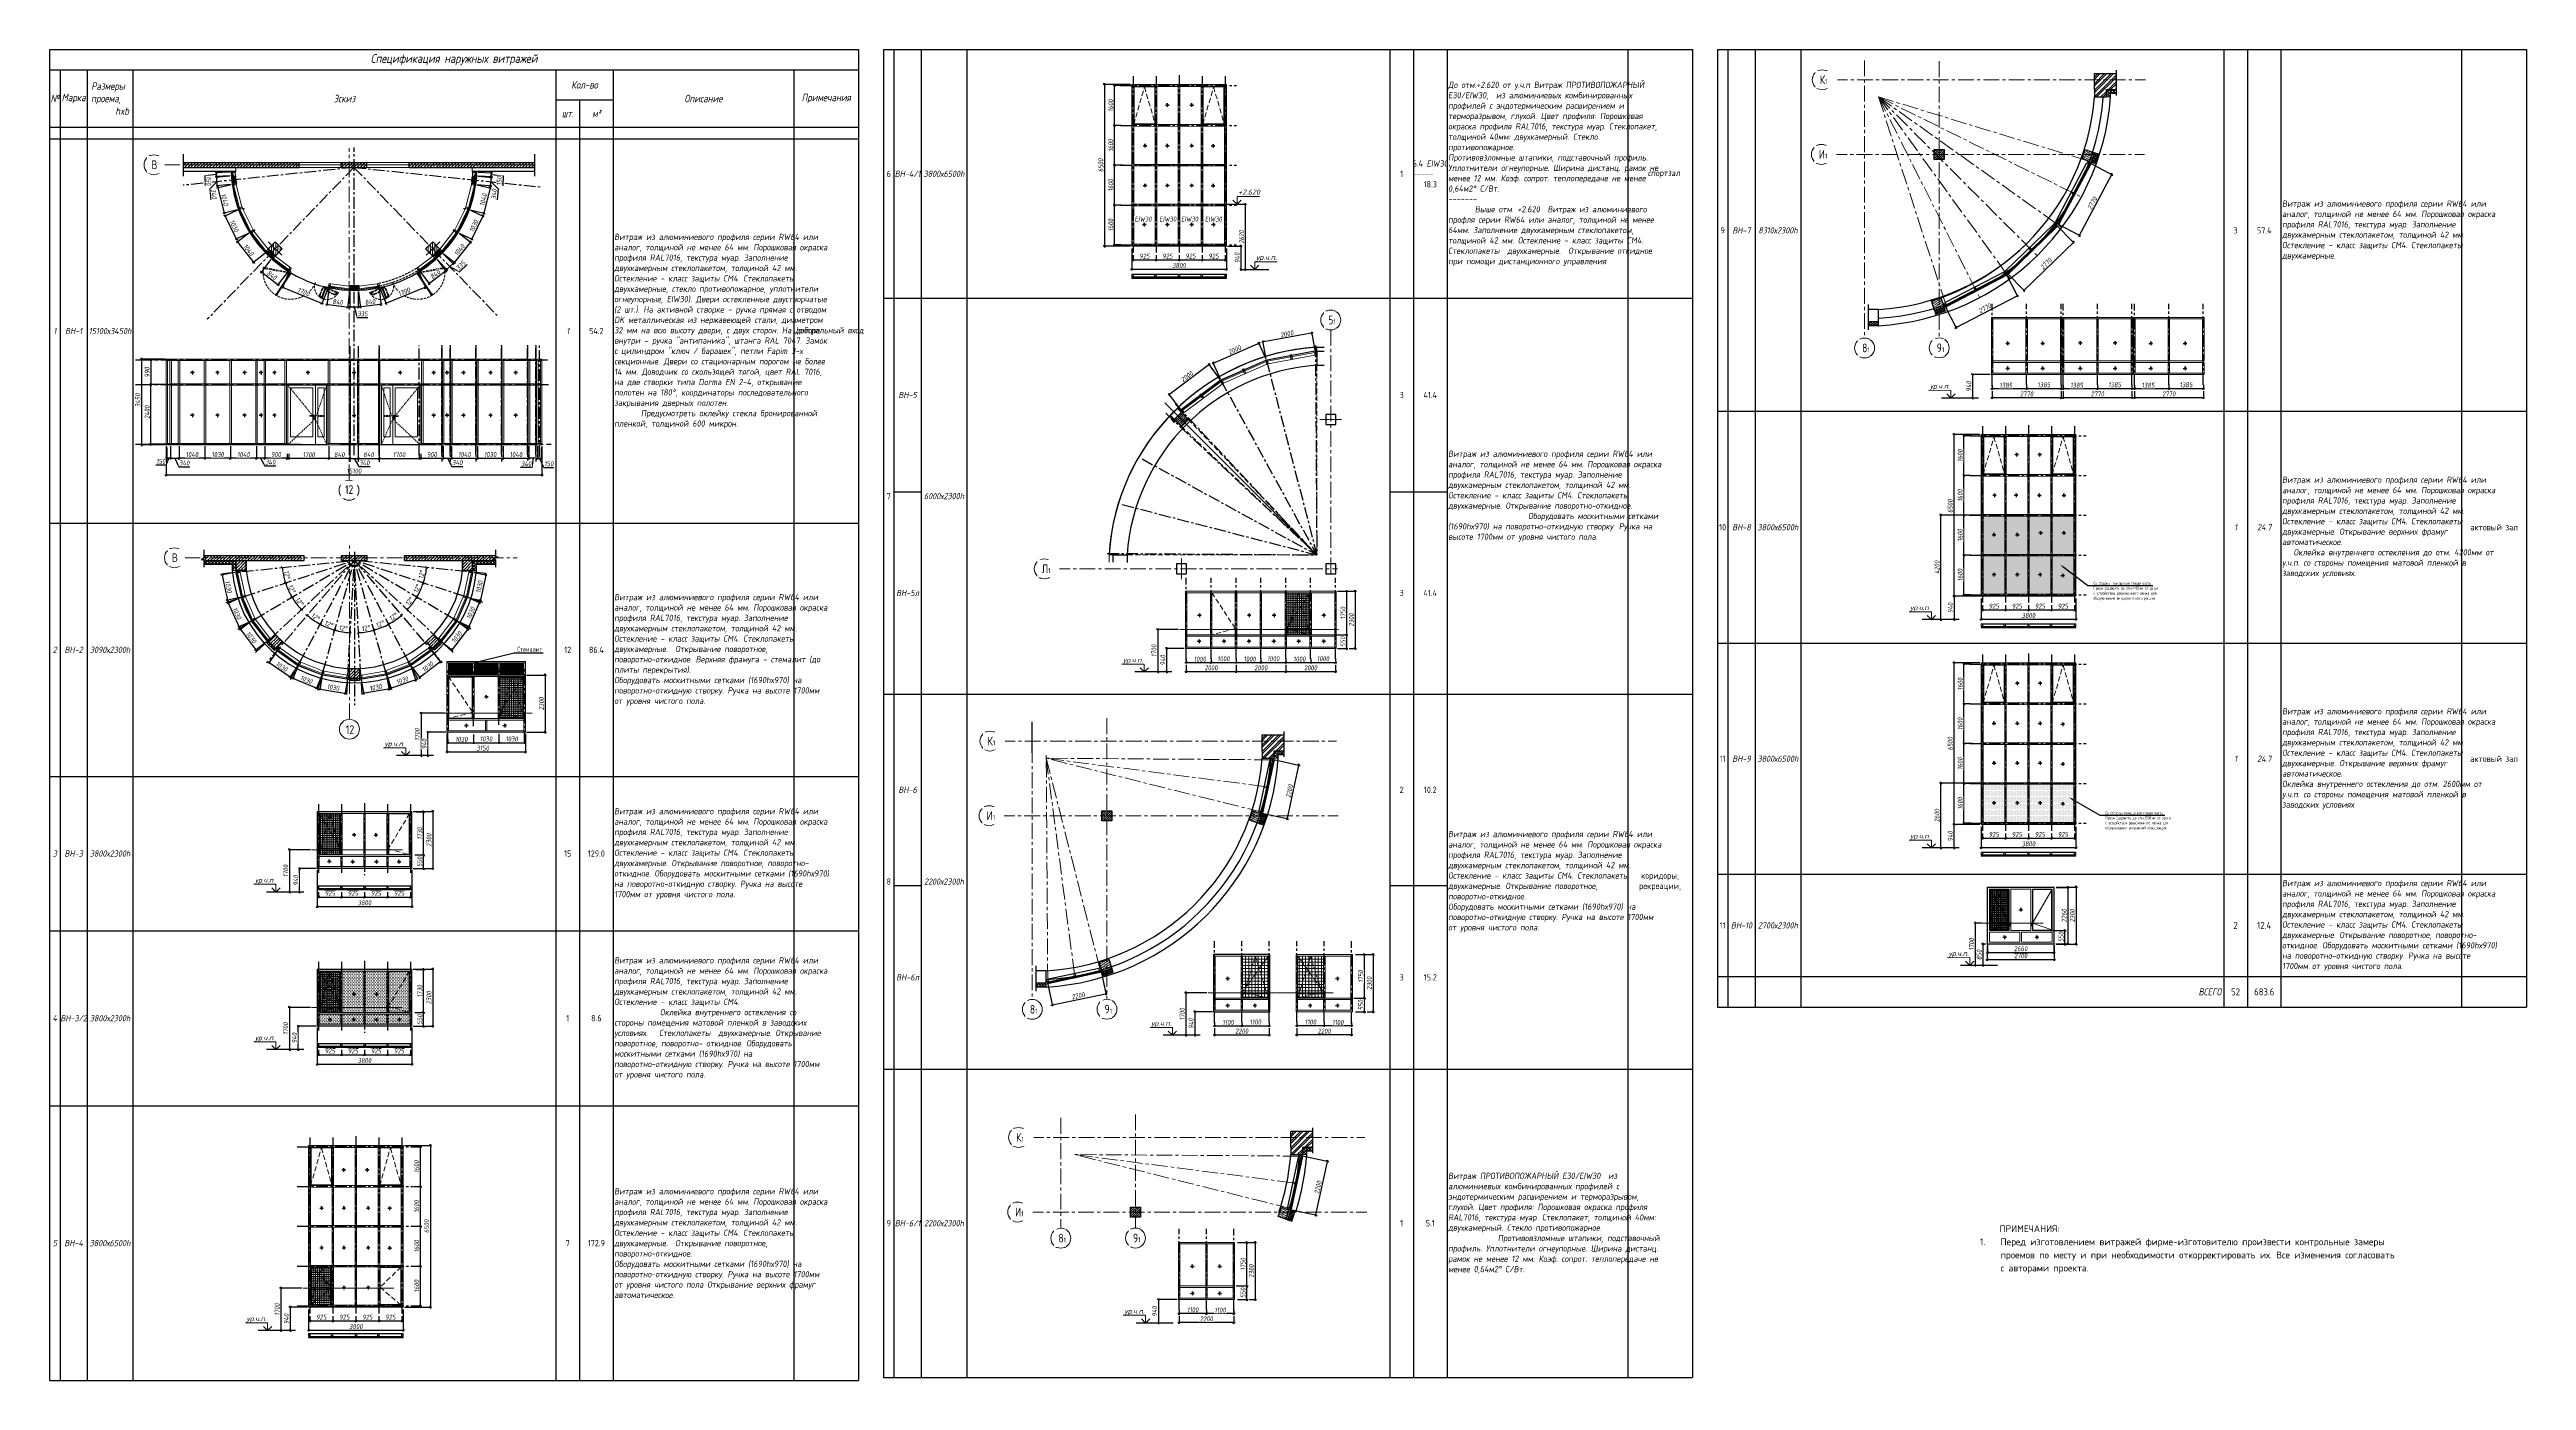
# Model space of a CAD drawing. Header units: millimetres. Extents: x 77165 to 11476408, y -193619 to 1121001.
# Drawn here: x 892570 to 992097, y 330166 to 383667 of the extents above; entities that cross this region are included whole.
import ezdxf
from ezdxf import colors
from ezdxf.entities.mleader import LeaderData, LeaderLine
from ezdxf.math import Vec2, Vec3

# ---------------------------------------------------------------- set-up
doc = ezdxf.new("R2010")
doc.units = ezdxf.units.MM
for name, pattern in [('ADSK_Штриховая_ш2 п1', [3, 2, -1]), ('CENTER', [50.8, 31.75, -6.35, 6.35, -6.35]), ('DASHED2', [9.525, 6.35, -3.175]), ('ГОСТ 2.303 4', [7, 5, -2, 0])]:
    doc.linetypes.add(name, pattern=pattern)
doc.layers.get('Defpoints').update_dxf_attribs({"color": 3})
for name, color, linetype, lineweight in [('1. АР', 7, 'Continuous', 5), ('27. Легенды цветовых обозначений', 7, 'Continuous', 9), ('АР_Витраж', 5, 'Continuous', 13), ('АР_Выноски АПР', 5, 'Continuous', 5), ('АР_Двери', 5, 'Continuous', 18), ('АР_Колонны', 5, 'Continuous', 30), ('АР_Колонны Штрих', 250, 'Continuous', 5), ('АР_Навесной фасад', 5, 'Continuous', 5), ('АР_Оси', 193, 'Continuous', 9), ('АР_Перегородки витражные', 152, 'Continuous', 13), ('АР_Сущ Несущая стена', 202, 'Continuous', 30), ('АР_тонкая линия', 250, 'Continuous', 0), ('АР_Тонкие', 250, 'Continuous', 5), ('АР_Утеплитель', 250, 'Continuous', 9), ('АР_Штриховка кирпич', 250, 'Continuous', 9), ('АР_Штриховка монолит', 250, 'Continuous', 9), ('Панель', 7, 'Continuous', 9), ('Перекрытия', 7, 'Continuous', 9), ('Тонкая линия', 250, 'Continuous', 18), ('Штриховка', 253, 'Continuous', 13)]:
    doc.layers.add(name, color=color, linetype=linetype, lineweight=lineweight)
for name, color, linetype in [('PDF _0', 7, 'Continuous'), ('PDF _PDF _0', 7, 'Continuous'), ('PDF _Текст', 7, 'Continuous'), ('АР_новое окно', 160, 'Continuous'), ('Тонкая', 7, 'Continuous')]:
    doc.layers.add(name, color=color, linetype=linetype)
doc.styles.add('ICOCPEUR', font='isocpeur.ttf')
doc.styles.add('ISOCPEUR', font='isocpeur.ttf', dxfattribs={"width": 0.7, "height": 270})
doc.styles.add('ISOCPEUR_15', font='isocpeur.ttf', dxfattribs={"height": 2.5})
doc.styles.add('ISOCPEUR_2', font='isocpeur.ttf', dxfattribs={"width": 0.9, "height": 300})
doc.styles.add('ISOCPEUR_4', font='isocpeur.ttf', dxfattribs={"width": 0.85, "height": 250})
doc.styles.add('PDF ISOCPEUR', font='isocpeur.ttf')
doc.styles.add('Архитект', font='isocpeur.ttf', dxfattribs={"width": 0.8, "oblique": 8})
doc.styles.add('Архитектурный размер', font='isocpeur.ttf', dxfattribs={"width": 0.8, "oblique": 8})
doc.styles.add('ГОСТ 2.304', font='isocpeur.ttf', dxfattribs={"width": 0.7})
doc.dimstyles.new('R_50', dxfattribs={"dimtxt": 200, "dimasz": 75, "dimexe": 50, "dimexo": 50, "dimgap": 50, "dimtad": 1, "dimdec": 0, "dimrnd": 5, "dimzin": 0, "dimdsep": 46, "dimtxsty": 'Архитектурный размер', "dimblk": 'OBLIQUE', "dimcen": 0, "dimdle": 50, "dimclrd": 256, "dimclre": 256, "dimclrt": 256, "dimadec": 0, "dimazin": 0, "dimtm": 1e-09, "dimtfac": 2, "dimtdec": 0, "dimtmove": 1, "dimatfit": 3, "dimfxl": 1, "dimtvp": 3, "dimtfill": 1, "dimtolj": 1, "dimtzin": 0, "dimarcsym": 0})
pattern_1 = [(90, (947339.71, 296485.28), (-87.5, 0), []), (180, (947339.71, 296485.28), (-7e-15, -87.5), [])]
pattern_2 = [(335.76716334, (-69115.3163, 318510.941), (0.651582564, 1.447617495), []), (65.76716334, (-69115.3163, 318510.941), (-1.447617495, 0.651582564), [])]
pattern_3 = [(45, (-203699.79, 423660.43), (-67.351921, 67.351921), []), (135, (-203699.79, 423660.43), (-67.351921, -67.351921), [])]
pattern_4 = [(56.05056814, (-325577.5326, -14427.2012), (-1.316880117, 0.886556827), []), (146.05056814, (-325577.5326, -14427.2012), (-0.886556827, -1.316880117), [])]
pattern_5 = [(56.05056814, (-325621.266, -14412.0042), (-1.316880117, 0.886556827), []), (146.05056814, (-325621.266, -14412.0042), (-0.886556827, -1.316880117), [])]
pattern_6 = [(90, (1082260.77, 312283.61), (-175, 0), []), (90, (1082348.27, 312371.11), (-175, 0), [218.75, -43.75, 0, -43.75])]
pattern_7 = [(49, (1086478.15, 324827.877), (-28.301609, 24.6022136), []), (139, (1086478.15, 324827.877), (-24.6022136, -28.301609), [])]
pattern_8 = [(49, (1083372.687, 369238.06), (-28.301609, 24.6022136), []), (139, (1083372.687, 369238.06), (-24.6022136, -28.301609), [])]

# ---------------------------------------------------------------- blocks, each defined once
blk = doc.blocks.new('*T93')
at = {"color": 0, "linetype": 'ByBlock', "lineweight": -2, "ltscale": 100, "transparency": 16777216}
for p, q in [((0, 0), (32509, 0)), ((0, 0), (0, -53501)), ((32509, 0), (32509, -53501)), ((33509, 0), (66018, 0)), ((33509, 0), (33509, -53376)), ((33931, 0), (33931, -53376)), ((35021, 0), (35021, -53376)), ((36858, 0), (36858, -53376)), ((53854, 0), (53854, -53376)), ((54808, 0), (54808, -53376)), ((56153, 0), (56153, -53376)), ((63413, 0), (63413, -53376)), ((66018, 0), (66018, -53376)), ((67018, 0), (99527, 0)), ((67018, 0), (67018, -38494)), ((67440, 0), (67440, -38494)), ((68530, 0), (68530, -38494)), ((70366, 0), (70366, -38494)), ((87363, 0), (87363, -38494)), ((88317, 0), (88317, -38494)), ((89662, 0), (89662, -38494)), ((96922, 0), (96922, -38494)), ((99527, 0), (99527, -38494)), ((0, -819), (32509, -819)), ((422, -819), (422, -53501)), ((1512, -819), (1512, -53501)), ((3349, -819), (3349, -53501)), ((20345, -819), (20345, -53501)), ((22644, -819), (22644, -53501)), ((29904, -819), (29904, -53501)), ((20345, -2024), (22644, -2024)), ((21300, -2024), (21300, -53501)), ((0, -3122), (32509, -3122)), ((0, -3592), (32509, -3592)), ((33509, -9996), (66018, -9996)), ((67018, -14539), (99527, -14539)), ((33931, -17781), (35021, -17781)), ((53854, -17781), (56153, -17781)), ((0, -19042), (32509, -19042)), ((67018, -23868), (99527, -23868)), ((33509, -25909), (66018, -25909)), ((0, -29218), (32509, -29218)), ((33931, -33608), (35021, -33608)), ((53854, -33608), (56153, -33608)), ((67018, -33153), (99527, -33153)), ((0, -35421), (32509, -35421)), ((67018, -37264), (99527, -37264)), ((67018, -38494), (99527, -38494)), ((33509, -40983), (66018, -40983)), ((0, -42458), (32509, -42458)), ((0, -53501), (32509, -53501)), ((33509, -53376), (66018, -53376))]:
    blk.add_line(p, q, dxfattribs=at)
at = {"color": 0, "ltscale": 100, "transparency": 16777216}
for s, insert, char_height, width, attachment_point, style in [('{\\fISOCPEUR|b0|i1|c204|p34;Спецификация наружных витражей}', (16254, -409), 350, 32505.86, 5, 'ISOCPEUR_4'), ('{\\fISOCPEUR|b0|i1|c204|p34;№}', (211, -1970), 300, 402.31, 5, 'ISOCPEUR_4'), ('{\\fISOCPEUR|b0|i1|c204|p34;Марка}', (967, -1970), 300, 1069.69, 5, 'ISOCPEUR_4'), ('{\\fISOCPEUR|b0|i1|c204|p34;Размеры               проема,          hxb}', (2430, -1970), 300, 1833.7, 5, 'ISOCPEUR_4'), ('{\\fISOCPEUR|b0|i1|c204|p34;Эскиз}', (11847, -1970), 300, 16993.3, 5, 'ISOCPEUR_4'), ('{\\fISOCPEUR|b0|i1|c204|p34;Кол-во}', (21495, -1421), 300, 2296.16, 5, 'ISOCPEUR_4'), ('{\\fISOCPEUR|b0|i1|c204|p34;Описание}', (26274, -1970), 300, 7020.32, 5, 'ISOCPEUR_4'), ('{\\fISOCPEUR|b0|i1|c204|p34;Примечания}', (31207, -1970), 300, 2601.38, 5, 'ISOCPEUR_4'), ('{\\Q8;\\W0.8;\\C256;До отм.+2.620 от у.ч.п Витраж ПРОТИВОПОЖАРНЫЙ E30/EIW30,  из алюминиевых комбинированных профилей с эндотермическим расширением и терморазрывом, глухой. Цвет профиля: Порошковая окраска профиля RAL7016, текстура муар. Стеклопакет, толщиной 40мм: двухкамерный. Стекло противопожарное.                                                                                       Противовзломные штапики, подставочный профиль. Уплотнители огнеупорные. Ширина дистанц. рамок не менее 12 мм. Коэф. сопрот. теплопередаче не менее 0,64м2%%D С/Вт.                                        -------                                                        Выше отм. +2.620  Витраж из алюминиевого профля серии RW64 или аналог, толщиной не менее 64мм. Заполнение двухкамерным стеклопакетом, толщиной 42 мм. Остекление - класс защиты СМ4. Стеклопакеты  двухкамерные.  Открывание откидное при помощи дистанционного управления}', (56203, -4998), 250, 7160.32, 4, 'ISOCPEUR_4'), ('{\\fISOCPEUR|b0|i1|c204|p34;шт. }', (20822, -2573), 300, 951.6, 5, 'ISOCPEUR_4'), ('{\\fISOCPEUR|b0|i1|c204|p34;м²}', (21972, -2573), 300, 1341.57, 5, 'ISOCPEUR_4'), ('6', (33720, -4998), 250, 402.31, 5, 'ISOCPEUR_4'), ('{\\fISOCPEUR|b0|i1|c204|p34;ВН-4/1}', (34476, -4998), 250, 1069.69, 5, 'ISOCPEUR_4'), ('{\\fISOCPEUR|b0|i1|c204|p34;3800х6500h}', (35939, -4998), 250, 1816.7, 5, 'ISOCPEUR_4'), ('1', (54331, -4998), 250, 934.6, 5, 'ISOCPEUR_4'), ('6.4{\\C256; \\Q8;\\W0.8;EIW30 ----- }                          18.3 ', (55481, -4998), 250, 1324.57, 5, 'ISOCPEUR_4'), ('{\\Q8;\\W0.8;\\C256; \\C1; \\C256;спортзал}', (64716, -4998), 250, 2601.38, 5, 'ISOCPEUR_4'), ('{\\Q8;\\W0.8;\\C256;Витраж из алюминиевого профиля серии RW64 или аналог, толщиной не менее 64 мм. Порошковая окраска профиля RAL7016, текстура муар. Заполнение двухкамерным стеклопакетом, толщиной 42 мм. Остекление - класс защиты СМ4. Стеклопакеты  двухкамерные.                   }', (89712, -7270), 250, 7160.32, 4, 'ISOCPEUR_4'), ('{\\Q8;\\W0.8;\\C256;Витраж из алюминиевого профиля серии RW64 или аналог, толщиной не менее 64 мм. Порошковая окраска профиля RAL7016, текстура муар. Заполнение двухкамерным стеклопакетом, толщиной 42 мм. Остекление - класс защиты СМ4. Стеклопакеты  двухкамерные, стекло противопожарное, уплотнители огнеупорные, EIW30). Двери остекленные двустворчатые (2 шт.). На активной створке - ручка прямая с отводом DK металлическая из нержавеющей стали, диаметром 32 мм на всю высоту двери, с двух сторон. На доборе внутри - ручка "антипаника", штанга RAL 7047. Замок с цилиндром "ключ / барашек", петли Fapim 3-х секционные. Двери со стационарным порогом не более 14 мм. Доводчик со скользящей тягой, цвет RAL 7016,  на две створки типа Dorma EN 2-4, открывание полотен на 180%%D, координаторы последовательного закрывания дверных полотен.                                  Предусмотреть оклейку стекла бронированной пленкой, толщиной 600 микрон. }', (22694, -11317), 250, 7160.32, 4, 'ISOCPEUR_4'), ('9', (67229, -7270), 250, 402.31, 5, 'ISOCPEUR_4'), ('{\\fISOCPEUR|b0|i1|c204|p34;ВН-7}', (67985, -7270), 250, 1069.69, 5, 'ISOCPEUR_4'), ('{\\fISOCPEUR|b0|i1|c204|p34;8310х2300h }', (69448, -7270), 250, 1816.7, 5, 'ISOCPEUR_4'), ('3', (87840, -7270), 250, 934.6, 5, 'ISOCPEUR_4'), ('57.4', (88990, -7270), 250, 1324.57, 5, 'ISOCPEUR_4'), ('{\\fISOCPEUR|b0|i1|c204|p34;1}', (211, -11317), 250, 402.31, 5, 'ISOCPEUR_4'), ('{\\fISOCPEUR|b0|i1|c204|p34;ВН-1}', (967, -11317), 250, 1069.69, 5, 'ISOCPEUR_4'), ('{\\fISOCPEUR|b0|i1|c204|p34;15100х3450h}', (2430, -11317), 250, 1816.7, 5, 'ISOCPEUR_4'), ('{\\fISOCPEUR|b0|i1|c204|p34;1}', (20822, -11317), 250, 934.6, 5, 'ISOCPEUR_4'), ('54.2', (21972, -11317), 250, 1324.57, 5, 'ISOCPEUR_4'), ('{\\Q8;\\W0.8;\\C256; Центральный вход}', (31207, -11317), 250, 2601.38, 5, 'ISOCPEUR_4'), ('{\\fISOCPEUR|b0|i1|c204|p34;ВН-5}', (34476, -13888), 250, 1069.69, 5, 'ISOCPEUR_4'), ('3', (54331, -13888), 250, 934.6, 5, 'ISOCPEUR_4'), ('41.4', (55481, -13888), 250, 1324.57, 5, 'ISOCPEUR_4'), ('{\\Q8;\\W0.8;\\C256;Витраж из алюминиевого профиля серии RW64 или аналог, толщиной не менее 64 мм. Порошковая окраска профиля RAL7016, текстура муар. Заполнение двухкамерным стеклопакетом, толщиной 42 мм. Остекление - класс защиты СМ4. Стеклопакеты  двухкамерные. Открывание поворотно-откидное.                                                                                                                                                                                                         Оборудовать москитными сетками (1690hх970) на поворотно-откидную створку. Ручка на высоте 1700мм от уровня чистого пола.  }', (56203, -17952), 250, 7160.32, 4, 'ISOCPEUR_4'), ('7', (33720, -17952), 250, 402.31, 5, 'ISOCPEUR_4'), ('{\\fISOCPEUR|b0|i1|c204|p34;6000х2300h }', (35939, -17952), 250, 1816.7, 5, 'ISOCPEUR_4'), ('{\\Q8;\\W0.8;\\C256;Витраж из алюминиевого профиля серии RW64 или аналог, толщиной не менее 64 мм. Порошковая окраска профиля RAL7016, текстура муар. Заполнение двухкамерным стеклопакетом, толщиной 42 мм. Остекление - класс защиты СМ4. Стеклопакеты  двухкамерные. Открывание верхних фрамуг автоматическое.                                            Оклейка внутреннего остекления до отм. 4200мм от у.ч.п. со стороны помещения матовой пленкой в заводских условиях.                                                                                                                                                                                                     }', (89712, -19203), 250, 7160.32, 4, 'ISOCPEUR_4'), ('10', (67229, -19203), 250, 402.31, 5, 'ISOCPEUR_4'), ('{\\fISOCPEUR|b0|i1|c204|p34;ВН-8}', (67985, -19203), 250, 1069.69, 5, 'ISOCPEUR_4'), ('{\\fISOCPEUR|b0|i1|c204|p34;3800х6500h}', (69448, -19203), 250, 1816.7, 5, 'ISOCPEUR_4'), ('{\\fISOCPEUR|b0|i1|c204|p34;1}', (87840, -19203), 250, 934.6, 5, 'ISOCPEUR_4'), ('{\\fISOCPEUR|b0|i1|c204|p34;24.7}', (88990, -19203), 250, 1324.57, 5, 'ISOCPEUR_4'), ('актовый зал', (98224, -19203), 250, 2601.38, 5, 'ISOCPEUR_2'), ('{\\Q8;\\W0.8;\\C256;Витраж из алюминиевого профиля серии RW64 или аналог, толщиной не менее 64 мм. Порошковая окраска профиля RAL7016, текстура муар. Заполнение двухкамерным стеклопакетом, толщиной 42 мм. Остекление - класс защиты СМ4. Стеклопакеты  двухкамерные.  Открывание поворотное, поворотно-откидное. Верхняя фрамуга - стемалит (до плиты перекрытия).                                                                                                                                                                                                        Оборудовать москитными сетками (1690hх970) на поворотно-откидную створку. Ручка на высоте 1700мм от уровня чистого пола.                                                                                       }', (22694, -24130), 250, 7160.32, 4, 'ISOCPEUR_4'), ('{\\fISOCPEUR|b0|i1|c204|p34;ВН-5л}', (34476, -21845), 250, 1069.69, 5, 'ISOCPEUR_4'), ('3', (54331, -21845), 250, 934.6, 5, 'ISOCPEUR_4'), ('41.4', (55481, -21845), 250, 1324.57, 5, 'ISOCPEUR_4'), ('{\\fISOCPEUR|b0|i1|c204|p34;2}', (211, -24130), 250, 402.31, 5, 'ISOCPEUR_4'), ('{\\fISOCPEUR|b0|i1|c204|p34;ВН-2}', (967, -24130), 250, 1069.69, 5, 'ISOCPEUR_4'), ('{\\fISOCPEUR|b0|i1|c204|p34;3090х2300h }', (2430, -24130), 250, 1816.7, 5, 'ISOCPEUR_4'), ('12', (20822, -24130), 250, 934.6, 5, 'ISOCPEUR_4'), ('86.4', (21972, -24130), 250, 1324.57, 5, 'ISOCPEUR_4'), ('{\\Q8;\\W0.8;\\C256;Витраж из алюминиевого профиля серии RW64 или аналог, толщиной не менее 64 мм. Порошковая окраска профиля RAL7016, текстура муар. Заполнение двухкамерным стеклопакетом, толщиной 42 мм. Остекление - класс защиты СМ4. Стеклопакеты  двухкамерные. Открывание верхних фрамуг автоматическое.                                         Оклейка внутреннего остекления до отм. 2600мм от у.ч.п. со стороны помещения матовой пленкой в заводских условиях                                                                                                                                                                                                        }', (89712, -28510), 250, 7160.32, 4, 'ISOCPEUR_4'), ('11', (67229, -28510), 250, 402.31, 5, 'ISOCPEUR_4'), ('{\\fISOCPEUR|b0|i1|c204|p34;ВН-9}', (67985, -28510), 250, 1069.69, 5, 'ISOCPEUR_4'), ('{\\fISOCPEUR|b0|i1|c204|p34;3800х6500h}', (69448, -28510), 250, 1816.7, 5, 'ISOCPEUR_4'), ('{\\fISOCPEUR|b0|i1|c204|p34;1}', (87840, -28510), 250, 934.6, 5, 'ISOCPEUR_4'), ('{\\fISOCPEUR|b0|i1|c204|p34;24.7}', (88990, -28510), 250, 1324.57, 5, 'ISOCPEUR_4'), ('актовый зал', (98224, -28510), 250, 2601.38, 5, 'ISOCPEUR_2'), ('{\\fISOCPEUR|b0|i1|c204|p34;ВН-6  }', (34476, -29759), 250, 1069.69, 5, 'ISOCPEUR_4'), ('2', (54331, -29759), 250, 934.6, 5, 'ISOCPEUR_4'), ('10.2', (55481, -29759), 250, 1324.57, 5, 'ISOCPEUR_4'), ('{\\Q8;\\W0.8;\\C256;Витраж из алюминиевого профиля серии RW64 или аналог, толщиной не менее 64 мм. Порошковая окраска профиля RAL7016, текстура муар. Заполнение двухкамерным стеклопакетом, толщиной 42 мм. Остекление - класс защиты СМ4. Стеклопакеты  двухкамерные. Открывание поворотное, поворотно- откидное. Оборудовать москитными сетками (1690hх970) на поворотно-откидную створку. Ручка на высоте 1700мм от уровня чистого пола.  }', (22694, -32319), 250, 7160.32, 4, 'ISOCPEUR_4'), ('{\\Q8;\\W0.8;\\C256;Витраж из алюминиевого профиля серии RW64 или аналог, толщиной не менее 64 мм. Порошковая окраска профиля RAL7016, текстура муар. Заполнение двухкамерным стеклопакетом, толщиной 42 мм. Остекление - класс защиты СМ4. Стеклопакеты  двухкамерные. Открывание поворотное, поворотно-откидное.                                                                                                                                                                                                         Оборудовать москитными сетками (1690hх970) на поворотно-откидную створку. Ручка на высоте 1700мм от уровня чистого пола. }', (56203, -33446), 250, 7160.32, 4, 'ISOCPEUR_4'), ('{\\fISOCPEUR|b0|i1|c204|p34;3}', (211, -32319), 250, 402.31, 5, 'ISOCPEUR_4'), ('{\\fISOCPEUR|b0|i1|c204|p34;ВН-3}', (967, -32319), 250, 1069.69, 5, 'ISOCPEUR_4'), ('{\\fISOCPEUR|b0|i1|c204|p34;3800х2300h}', (2430, -32319), 250, 1816.7, 5, 'ISOCPEUR_4'), ('15', (20822, -32319), 250, 934.6, 5, 'ISOCPEUR_4'), ('129.0', (21972, -32319), 250, 1324.57, 5, 'ISOCPEUR_4'), ('8', (33720, -33446), 250, 402.31, 5, 'ISOCPEUR_4'), ('{\\fISOCPEUR|b0|i1|c204|p34;2200х2300h   }', (35939, -33446), 250, 1816.7, 5, 'ISOCPEUR_4'), ('коридоры, рекреации,', (64716, -33446), 250, 2601.38, 5, 'ISOCPEUR_2'), ('{\\Q8;\\W0.8;\\C256;Витраж из алюминиевого профиля серии RW64 или аналог, толщиной не менее 64 мм. Порошковая окраска профиля RAL7016, текстура муар. Заполнение двухкамерным стеклопакетом, толщиной 42 мм. Остекление - класс защиты СМ4. Стеклопакеты  двухкамерные. Открывание поворотное, поворотно- откидное. Оборудовать москитными сетками (1690hх970) на поворотно-откидную створку. Ручка на высоте 1700мм от уровня чистого пола.  }', (89712, -35208), 250, 7160.32, 4, 'ISOCPEUR_4'), ('11', (67229, -35208), 250, 402.31, 5, 'ISOCPEUR_4'), ('{\\fISOCPEUR|b0|i1|c204|p34;ВН-10}', (67985, -35208), 250, 1069.69, 5, 'ISOCPEUR_4'), ('{\\fISOCPEUR|b0|i1|c204|p34;2700х2300h}', (69448, -35208), 250, 1816.7, 5, 'ISOCPEUR_4'), ('2', (87840, -35208), 280, 934.6, 5, 'ISOCPEUR_2'), ('12.4', (88990, -35208), 280, 1324.57, 5, 'ISOCPEUR_2'), ('{\\Q8;\\W0.8;\\C256;Витраж из алюминиевого профиля серии RW64 или аналог, толщиной не менее 64 мм. Порошковая окраска профиля RAL7016, текстура муар. Заполнение двухкамерным стеклопакетом, толщиной 42 мм. Остекление - класс защиты СМ4.                                    Оклейка внутреннего остекления со стороны помещения матовой пленкой в заводских условиях.   Стеклопакеты  двухкамерные. Открывание поворотное, поворотно- откидное. Оборудовать москитными сетками (1690hх970) на поворотно-откидную створку. Ручка на высоте 1700мм от уровня чистого пола.  }', (22694, -38939), 250, 7160.32, 4, 'ISOCPEUR_4'), ('{\\fISOCPEUR|b0|i1|c204|p34;ВН-6л  }', (34476, -37296), 250, 1069.69, 5, 'ISOCPEUR_4'), ('3', (54331, -37296), 250, 934.6, 5, 'ISOCPEUR_4'), ('15.2', (55481, -37296), 250, 1324.57, 5, 'ISOCPEUR_4'), ('{\\fISOCPEUR|b0|i1|c204|p34;ВСЕГО}', (87263, -37879), 280, 16796.3, 6, 'ISOCPEUR_4'), ('52', (87840, -37879), 280, 934.6, 5, 'ISOCPEUR_2'), ('683.6', (88990, -37879), 280, 1324.57, 5, 'ISOCPEUR_2'), ('{\\fISOCPEUR|b0|i1|c204|p34;4}', (211, -38939), 250, 402.31, 5, 'ISOCPEUR_4'), ('{\\fISOCPEUR|b0|i1|c204|p34;ВН-3/2}', (967, -38939), 250, 1069.69, 5, 'ISOCPEUR_4'), ('{\\fISOCPEUR|b0|i1|c204|p34;3800х2300h}', (2430, -38939), 250, 1816.7, 5, 'ISOCPEUR_4'), ('1', (20822, -38939), 250, 934.6, 5, 'ISOCPEUR_4'), ('8.6', (21972, -38939), 250, 1324.57, 5, 'ISOCPEUR_4'), ('{\\Q8;\\W0.8;\\C256;Витраж из алюминиевого профиля серии RW64 или аналог, толщиной не менее 64 мм. Порошковая окраска профиля RAL7016, текстура муар. Заполнение двухкамерным стеклопакетом, толщиной 42 мм. Остекление - класс защиты СМ4. Стеклопакеты  двухкамерные.  Открывание поворотное, поворотно-откидное.                                                                                                                                                                                                         Оборудовать москитными сетками (1690hх970) на поворотно-откидную створку. Ручка на высоте 1700мм от уровня чистого пола Открывание верхних фрамуг автоматическое.  }', (22694, -47979), 250, 7160.32, 4, 'ISOCPEUR_4'), ('{\\Q8;\\W0.8;\\C256;Витраж ПРОТИВОПОЖАРНЫЙ E30/EIW30  из алюминиевых комбинированных профилей с эндотермическим расширением и терморазрывом, глухой. Цвет профиля: Порошковая окраска профиля RAL7016, текстура муар. Стеклопакет, толщиной 40мм: двухкамерный. Стекло противопожарное.                                                                                       Противовзломные штапики, подставочный профиль. Уплотнители огнеупорные. Ширина дистанц. рамок не менее 12 мм. Коэф. сопрот. теплопередаче не менее 0,64м2%%D С/Вт. }', (56203, -47179), 250, 7160.32, 4, 'ISOCPEUR_4'), ('9', (33720, -47179), 250, 402.31, 5, 'ISOCPEUR_4'), ('{\\fISOCPEUR|b0|i1|c204|p34;ВН-6/1 }', (34476, -47179), 250, 1069.69, 5, 'ISOCPEUR_4'), ('{\\fISOCPEUR|b0|i1|c204|p34;2200х2300h}', (35939, -47179), 250, 1816.7, 5, 'ISOCPEUR_4'), ('1', (54331, -47179), 250, 934.6, 5, 'ISOCPEUR_4'), ('5.1', (55481, -47179), 250, 1324.57, 5, 'ISOCPEUR_4'), ('{\\fISOCPEUR|b0|i1|c204|p34;5}', (211, -47979), 250, 402.31, 5, 'ISOCPEUR_4'), ('{\\fISOCPEUR|b0|i1|c204|p34;ВН-4}', (967, -47979), 250, 1069.69, 5, 'ISOCPEUR_4'), ('{\\fISOCPEUR|b0|i1|c204|p34;3800х6500h}', (2430, -47979), 250, 1816.7, 5, 'ISOCPEUR_4'), ('7', (20822, -47979), 250, 934.6, 5, 'ISOCPEUR_4'), ('172.9', (21972, -47979), 250, 1324.57, 5, 'ISOCPEUR_4')]:
    blk.add_mtext(s, dxfattribs=dict(at, insert=insert, char_height=char_height, width=width, attachment_point=attachment_point, style=style))
blk = doc.blocks.new('_Oblique')
at = {"color": 0, "linetype": 'ByBlock', "lineweight": -2}
blk.add_line((-0.5, -0.5), (0.5, 0.5), dxfattribs=at)
blk = doc.blocks.new('*D169')
at = {"lineweight": -2, "ltscale": 100, "transparency": 16777216}
blk.add_arc((904819, 363131), 2913, 185.66372, 198.11238, dxfattribs=at)
at = {"layer": 'Defpoints', "color": 0, "ltscale": 100, "transparency": 16777216}
for p in [(899537, 362607), (904819, 363131), (904819, 363131), (899662, 361444)]:
    blk.add_point(p, dxfattribs=at)
at = {"lineweight": -2, "ltscale": 100, "transparency": 16777216, "xscale": 75, "yscale": 75, "zscale": 75}
for p, rotation in [((901921, 362844), 95.66372177006265), ((902051, 362225), 288.1123814878055)]:
    blk.add_blockref('_Oblique', p, dxfattribs=dict(at, rotation=rotation))
at = {"ltscale": 100, "transparency": 16777216, "insert": (902116, 362562), "char_height": 200, "attachment_point": 5, "rotation": 281.88805, "style": 'Архитектурный размер', "bg_fill": 3, "box_fill_scale": 1.1, "bg_fill_color": 256, "bg_fill_true_color": 13158600, "bg_fill_transparency": 0}
blk.add_mtext('\\A1;12°', dxfattribs=at)
at = {"layer": 'Defpoints', "color": 0, "ltscale": 100, "transparency": 16777216}
blk.add_point((901949, 362635), dxfattribs=at)
blk = doc.blocks.new('*D170')
at = {"lineweight": -2, "ltscale": 100, "transparency": 16777216}
blk.add_arc((904819, 363131), 2911, 198.11238, 210.56096, dxfattribs=at)
at = {"layer": 'Defpoints', "color": 0, "ltscale": 100, "transparency": 16777216}
for p in [(904819, 363131), (904819, 363131), (899662, 361444), (900138, 360367)]:
    blk.add_point(p, dxfattribs=at)
at = {"lineweight": -2, "ltscale": 100, "transparency": 16777216, "xscale": 75, "yscale": 75, "zscale": 75}
for p, rotation in [((902052, 362226), 108.1123814878044), ((902312, 361651), 300.560958309862)]:
    blk.add_blockref('_Oblique', p, dxfattribs=dict(at, rotation=rotation))
at = {"ltscale": 100, "transparency": 16777216, "insert": (902303, 361993), "char_height": 200, "attachment_point": 5, "rotation": 294.33667, "style": 'Архитектурный размер', "bg_fill": 3, "box_fill_scale": 1.1, "bg_fill_color": 256, "bg_fill_true_color": 13158600, "bg_fill_transparency": 0}
blk.add_mtext('\\A1;12°', dxfattribs=at)
at = {"layer": 'Defpoints', "color": 0, "ltscale": 100, "transparency": 16777216}
blk.add_point((902125, 362028), dxfattribs=at)
blk = doc.blocks.new('*D171')
at = {"lineweight": -2, "ltscale": 100, "transparency": 16777216}
blk.add_arc((904821, 363132), 2912, 210.56096, 223.00492, dxfattribs=at)
at = {"layer": 'Defpoints', "color": 0, "ltscale": 100, "transparency": 16777216}
for p in [(904819, 363131), (904820, 363131), (900138, 360367), (900854, 359432)]:
    blk.add_point(p, dxfattribs=at)
at = {"lineweight": -2, "ltscale": 100, "transparency": 16777216, "xscale": 75, "yscale": 75, "zscale": 75}
for p, rotation in [((902314, 361652), 120.5609583098634), ((902691, 361146), 313.0049174382668)]:
    blk.add_blockref('_Oblique', p, dxfattribs=dict(at, rotation=rotation))
at = {"ltscale": 100, "transparency": 16777216, "insert": (902609, 361478), "char_height": 200, "attachment_point": 5, "rotation": 306.78294, "style": 'Архитектурный размер', "bg_fill": 3, "box_fill_scale": 1.1, "bg_fill_color": 256, "bg_fill_true_color": 13158600, "bg_fill_transparency": 0}
blk.add_mtext('\\A1;12°', dxfattribs=at)
at = {"layer": 'Defpoints', "color": 0, "ltscale": 100, "transparency": 16777216}
blk.add_point((902427, 361474), dxfattribs=at)
blk = doc.blocks.new('*D172')
at = {"lineweight": -2, "ltscale": 100, "transparency": 16777216}
blk.add_arc((904819, 363131), 2913, 254.28588, 266.74123, dxfattribs=at)
at = {"layer": 'Defpoints', "color": 0, "ltscale": 100, "transparency": 16777216}
for p in [(904819, 363131), (904819, 363131), (903350, 357908), (904512, 357736)]:
    blk.add_point(p, dxfattribs=at)
at = {"lineweight": -2, "ltscale": 100, "transparency": 16777216, "xscale": 75, "yscale": 75, "zscale": 75}
for p, rotation in [((904030, 360327), 164.2858776663649), ((904653, 360223), 356.7412325486861)]:
    blk.add_blockref('_Oblique', p, dxfattribs=dict(at, rotation=rotation))
at = {"ltscale": 100, "transparency": 16777216, "insert": (904364, 360406), "char_height": 200, "attachment_point": 5, "rotation": 350.51356, "style": 'Архитектурный размер', "bg_fill": 3, "box_fill_scale": 1.1, "bg_fill_color": 256, "bg_fill_true_color": 13158600, "bg_fill_transparency": 0}
blk.add_mtext('\\A1;12°', dxfattribs=at)
at = {"layer": 'Defpoints', "color": 0, "ltscale": 100, "transparency": 16777216}
blk.add_point((904235, 360277), dxfattribs=at)
blk = doc.blocks.new('*D175')
at = {"lineweight": -2, "ltscale": 100, "transparency": 16777216}
blk.add_arc((904819, 363131), 2911, 241.84443, 254.28588, dxfattribs=at)
at = {"layer": 'Defpoints', "color": 0, "ltscale": 100, "transparency": 16777216}
for p in [(904819, 363131), (904819, 363131), (902258, 358346), (903350, 357908)]:
    blk.add_point(p, dxfattribs=at)
at = {"lineweight": -2, "ltscale": 100, "transparency": 16777216, "xscale": 75, "yscale": 75, "zscale": 75}
for p, rotation in [((903445, 360564), 151.8444321388573), ((904031, 360329), 344.285877666365)]:
    blk.add_blockref('_Oblique', p, dxfattribs=dict(at, rotation=rotation))
at = {"ltscale": 100, "transparency": 16777216, "insert": (903788, 360570), "char_height": 200, "attachment_point": 5, "rotation": 338.06515, "style": 'Архитектурный размер', "bg_fill": 3, "box_fill_scale": 1.1, "bg_fill_color": 256, "bg_fill_true_color": 13158600, "bg_fill_transparency": 0}
blk.add_mtext('\\A1;12°', dxfattribs=at)
at = {"layer": 'Defpoints', "color": 0, "ltscale": 100, "transparency": 16777216}
blk.add_point((903635, 360472), dxfattribs=at)
blk = doc.blocks.new('*D176')
at = {"lineweight": -2, "ltscale": 100, "transparency": 16777216}
blk.add_arc((904820, 363133), 2912, 228.99508, 241.84443, dxfattribs=at)
at = {"layer": 'Defpoints', "color": 0, "ltscale": 100, "transparency": 16777216}
for p in [(904819, 363132), (904819, 363131), (901261, 359039), (902258, 358346)]:
    blk.add_point(p, dxfattribs=at)
at = {"lineweight": -2, "ltscale": 100, "transparency": 16777216, "xscale": 75, "yscale": 75, "zscale": 75}
for p, rotation in [((902910, 360935), 138.9950825617397), ((903446, 360566), 331.8444321388577)]:
    blk.add_blockref('_Oblique', p, dxfattribs=dict(at, rotation=rotation))
at = {"ltscale": 100, "transparency": 16777216, "insert": (903253, 360859), "char_height": 200, "attachment_point": 5, "rotation": 325.41976, "style": 'Архитектурный размер', "bg_fill": 3, "box_fill_scale": 1.1, "bg_fill_color": 256, "bg_fill_true_color": 13158600, "bg_fill_transparency": 0}
blk.add_mtext('\\A1;12%%D', dxfattribs=at)
at = {"layer": 'Defpoints', "color": 0, "ltscale": 100, "transparency": 16777216}
blk.add_point((903079, 360799), dxfattribs=at)
blk = doc.blocks.new('*D177')
at = {"lineweight": -2, "ltscale": 100, "transparency": 16777216}
blk.add_arc((904819, 363131), 2911, 329.43904, 341.88762, dxfattribs=at)
at = {"layer": 'Defpoints', "color": 0, "ltscale": 100, "transparency": 16777216}
for p in [(904819, 363131), (904819, 363131), (909976, 361444), (909500, 360367)]:
    blk.add_point(p, dxfattribs=at)
at = {"lineweight": -2, "ltscale": 100, "transparency": 16777216, "xscale": 75, "yscale": 75, "zscale": 75}
for p, rotation in [((907326, 361651), 239.4390416901379), ((907586, 362226), 71.88761851219462)]:
    blk.add_blockref('_Oblique', p, dxfattribs=dict(at, rotation=rotation))
at = {"ltscale": 100, "transparency": 16777216, "insert": (907335, 361993), "char_height": 200, "attachment_point": 5, "rotation": 65.66333, "style": 'Архитектурный размер', "bg_fill": 3, "box_fill_scale": 1.1, "bg_fill_color": 256, "bg_fill_true_color": 13158600, "bg_fill_transparency": 0}
blk.add_mtext('\\A1;12°', dxfattribs=at)
at = {"layer": 'Defpoints', "color": 0, "ltscale": 100, "transparency": 16777216}
blk.add_point((907426, 361836), dxfattribs=at)
blk = doc.blocks.new('*D178')
at = {"lineweight": -2, "ltscale": 100, "transparency": 16777216}
blk.add_arc((904817, 363132), 2912, 316.99508, 329.43904, dxfattribs=at)
at = {"layer": 'Defpoints', "color": 0, "ltscale": 100, "transparency": 16777216}
for p in [(904818, 363131), (904819, 363131), (909500, 360367), (908784, 359432)]:
    blk.add_point(p, dxfattribs=at)
at = {"lineweight": -2, "ltscale": 100, "transparency": 16777216, "xscale": 75, "yscale": 75, "zscale": 75}
for p, rotation in [((907324, 361652), 59.43904169013849), ((906947, 361146), 226.9950825617313)]:
    blk.add_blockref('_Oblique', p, dxfattribs=dict(at, rotation=rotation))
at = {"ltscale": 100, "transparency": 16777216, "insert": (907029, 361478), "char_height": 200, "attachment_point": 5, "rotation": 53.21706, "style": 'Архитектурный размер', "bg_fill": 3, "box_fill_scale": 1.1, "bg_fill_color": 256, "bg_fill_true_color": 13158600, "bg_fill_transparency": 0}
blk.add_mtext('\\A1;12°', dxfattribs=at)
at = {"layer": 'Defpoints', "color": 0, "ltscale": 100, "transparency": 16777216}
blk.add_point((907085, 361305), dxfattribs=at)
blk = doc.blocks.new('*D179')
at = {"lineweight": -2, "ltscale": 100, "transparency": 16777216}
blk.add_arc((904818, 363133), 2912, 298.15557, 311.00492, dxfattribs=at)
at = {"layer": 'Defpoints', "color": 0, "ltscale": 100, "transparency": 16777216}
for p in [(904819, 363132), (904819, 363131), (907380, 358346), (908377, 359039)]:
    blk.add_point(p, dxfattribs=at)
at = {"lineweight": -2, "ltscale": 100, "transparency": 16777216, "xscale": 75, "yscale": 75, "zscale": 75}
for p, rotation in [((906192, 360566), 208.1555678611424), ((906729, 360935), 41.00491743826012)]:
    blk.add_blockref('_Oblique', p, dxfattribs=dict(at, rotation=rotation))
at = {"ltscale": 100, "transparency": 16777216, "insert": (906386, 360859), "char_height": 200, "attachment_point": 5, "rotation": 34.58024, "style": 'Архитектурный размер', "bg_fill": 3, "box_fill_scale": 1.1, "bg_fill_color": 256, "bg_fill_true_color": 13158600, "bg_fill_transparency": 0}
blk.add_mtext('\\A1;12%%D', dxfattribs=at)
at = {"layer": 'Defpoints', "color": 0, "ltscale": 100, "transparency": 16777216}
blk.add_point((906380, 360675), dxfattribs=at)
blk = doc.blocks.new('*D76')
at = {"lineweight": -2, "ltscale": 100, "transparency": 16777216}
blk.add_arc((904819, 363131), 2913, 273.25877, 285.71412, dxfattribs=at)
at = {"layer": 'Defpoints', "color": 0, "ltscale": 100, "transparency": 16777216}
for p in [(904819, 363131), (904819, 363131), (905126, 357736), (906289, 357908)]:
    blk.add_point(p, dxfattribs=at)
at = {"lineweight": -2, "ltscale": 100, "transparency": 16777216, "xscale": 75, "yscale": 75, "zscale": 75}
for p, rotation in [((905608, 360327), 15.71412233363401), ((904985, 360223), 183.2587674513127)]:
    blk.add_blockref('_Oblique', p, dxfattribs=dict(at, rotation=rotation))
at = {"ltscale": 100, "transparency": 16777216, "insert": (905274, 360406), "char_height": 200, "attachment_point": 5, "rotation": 9.48644, "style": 'Архитектурный размер', "bg_fill": 3, "box_fill_scale": 1.1, "bg_fill_color": 256, "bg_fill_true_color": 13158600, "bg_fill_transparency": 0}
blk.add_mtext('\\A1;12°', dxfattribs=at)
at = {"layer": 'Defpoints', "color": 0, "ltscale": 100, "transparency": 16777216}
blk.add_point((905195, 360243), dxfattribs=at)
blk = doc.blocks.new('*D77')
at = {"lineweight": -2, "ltscale": 100, "transparency": 16777216}
blk.add_arc((904819, 363131), 2911, 285.71412, 298.15557, dxfattribs=at)
at = {"layer": 'Defpoints', "color": 0, "ltscale": 100, "transparency": 16777216}
for p in [(904819, 363131), (904819, 363131), (907380, 358346), (906289, 357908)]:
    blk.add_point(p, dxfattribs=at)
at = {"lineweight": -2, "ltscale": 100, "transparency": 16777216, "xscale": 75, "yscale": 75, "zscale": 75}
for p, rotation in [((905607, 360329), 195.714122333635), ((906193, 360564), 28.15556786114279)]:
    blk.add_blockref('_Oblique', p, dxfattribs=dict(at, rotation=rotation))
at = {"ltscale": 100, "transparency": 16777216, "insert": (905850, 360570), "char_height": 200, "attachment_point": 5, "rotation": 21.93485, "style": 'Архитектурный размер', "bg_fill": 3, "box_fill_scale": 1.1, "bg_fill_color": 256, "bg_fill_true_color": 13158600, "bg_fill_transparency": 0}
blk.add_mtext('\\A1;12°', dxfattribs=at)
at = {"layer": 'Defpoints', "color": 0, "ltscale": 100, "transparency": 16777216}
blk.add_point((905808, 360393), dxfattribs=at)
blk = doc.blocks.new('*D78')
at = {"lineweight": -2, "ltscale": 100, "transparency": 16777216}
blk.add_arc((904819, 363131), 2913, 341.88762, 354.33628, dxfattribs=at)
at = {"layer": 'Defpoints', "color": 0, "ltscale": 100, "transparency": 16777216}
for p in [(904819, 363131), (904819, 363131), (910101, 362607), (909976, 361444)]:
    blk.add_point(p, dxfattribs=at)
at = {"lineweight": -2, "ltscale": 100, "transparency": 16777216, "xscale": 75, "yscale": 75, "zscale": 75}
for p, rotation in [((907717, 362844), 84.33627822993796), ((907587, 362225), 251.8876185121952)]:
    blk.add_blockref('_Oblique', p, dxfattribs=dict(at, rotation=rotation))
at = {"ltscale": 100, "transparency": 16777216, "insert": (907522, 362562), "char_height": 200, "attachment_point": 5, "rotation": 78.11195, "style": 'Архитектурный размер', "bg_fill": 3, "box_fill_scale": 1.1, "bg_fill_color": 256, "bg_fill_true_color": 13158600, "bg_fill_transparency": 0}
blk.add_mtext('\\A1;12°', dxfattribs=at)
at = {"layer": 'Defpoints', "color": 0, "ltscale": 100, "transparency": 16777216}
blk.add_point((907646, 362428), dxfattribs=at)
blk = doc.blocks.new('*D79')
at = {"lineweight": -2, "ltscale": 100, "transparency": 16777216}
for p, q in [((901704, 359486), (901362, 358985)), ((901349, 359055), (902279, 358419)), ((902552, 358906), (902210, 358406))]:
    blk.add_line(p, q, dxfattribs=at)
at = {"lineweight": -2, "ltscale": 100, "transparency": 16777216, "xscale": 75, "yscale": 75, "zscale": 75}
for p, rotation in [((901390, 359027), 145.6501244866465), ((902238, 358447), 325.6501244866465)]:
    blk.add_blockref('_Oblique', p, dxfattribs=dict(at, rotation=rotation))
at = {"ltscale": 100, "transparency": 16777216, "insert": (901899, 358861), "char_height": 200, "attachment_point": 5, "rotation": 325.65012, "style": 'Архитектурный размер', "bg_fill": 3, "box_fill_scale": 1.1, "bg_fill_color": 256, "bg_fill_true_color": 13158600, "bg_fill_transparency": 0}
blk.add_mtext('\\A1;1030', dxfattribs=at)
at = {"layer": 'Defpoints', "color": 0, "ltscale": 100, "transparency": 16777216}
for p in [(901732, 359527), (902238, 358447), (902580, 358947)]:
    blk.add_point(p, dxfattribs=at)
blk = doc.blocks.new('*D80')
at = {"lineweight": -2, "ltscale": 100, "transparency": 16777216}
for p, q in [((902308, 358405), (903354, 357983)), ((902561, 358901), (902335, 358340)), ((903515, 358517), (903289, 357956))]:
    blk.add_line(p, q, dxfattribs=at)
at = {"lineweight": -2, "ltscale": 100, "transparency": 16777216, "xscale": 75, "yscale": 75, "zscale": 75}
for p, rotation in [((902354, 358387), 158.0524784993556), ((903308, 358002), 338.0524784993556)]:
    blk.add_blockref('_Oblique', p, dxfattribs=dict(at, rotation=rotation))
at = {"ltscale": 100, "transparency": 16777216, "insert": (902887, 358333), "char_height": 200, "attachment_point": 5, "rotation": 338.05248, "style": 'Архитектурный размер', "bg_fill": 3, "box_fill_scale": 1.1, "bg_fill_color": 256, "bg_fill_true_color": 13158600, "bg_fill_transparency": 0}
blk.add_mtext('\\A1;1030', dxfattribs=at)
at = {"layer": 'Defpoints', "color": 0, "ltscale": 100, "transparency": 16777216}
for p in [(902580, 358947), (903534, 358563), (903308, 358002)]:
    blk.add_point(p, dxfattribs=at)
blk = doc.blocks.new('*D81')
at = {"lineweight": -2, "ltscale": 100, "transparency": 16777216}
for p, q in [((903526, 358514), (903425, 357913)), ((904541, 358344), (904441, 357744)), ((903384, 357971), (904499, 357785))]:
    blk.add_line(p, q, dxfattribs=at)
at = {"lineweight": -2, "ltscale": 100, "transparency": 16777216, "xscale": 75, "yscale": 75, "zscale": 75}
for p, rotation in [((903434, 357962), 170.5325680673393), ((904449, 357793), 350.5325680673393)]:
    blk.add_blockref('_Oblique', p, dxfattribs=dict(at, rotation=rotation))
at = {"ltscale": 100, "transparency": 16777216, "insert": (903966, 358026), "char_height": 200, "attachment_point": 5, "rotation": 350.53257, "style": 'Архитектурный размер', "bg_fill": 3, "box_fill_scale": 1.1, "bg_fill_color": 256, "bg_fill_true_color": 13158600, "bg_fill_transparency": 0}
blk.add_mtext('\\A1;1030', dxfattribs=at)
at = {"layer": 'Defpoints', "color": 0, "ltscale": 100, "transparency": 16777216}
for p in [(903534, 358563), (904549, 358394), (904449, 357793)]:
    blk.add_point(p, dxfattribs=at)
blk = doc.blocks.new('*D82')
at = {"lineweight": -2, "ltscale": 100, "transparency": 16777216}
for p, q in [((900010, 362649), (899455, 362532)), ((899494, 362591), (899728, 361478)), ((900224, 361634), (899669, 361517))]:
    blk.add_line(p, q, dxfattribs=at)
at = {"lineweight": -2, "ltscale": 100, "transparency": 16777216, "xscale": 75, "yscale": 75, "zscale": 75}
for p, rotation in [((899504, 362542), 101.8738988274906), ((899718, 361527), 281.8738988274906)]:
    blk.add_blockref('_Oblique', p, dxfattribs=dict(at, rotation=rotation))
at = {"ltscale": 100, "transparency": 16777216, "insert": (899758, 362066), "char_height": 200, "attachment_point": 5, "rotation": 281.8739, "style": 'Архитектурный размер', "bg_fill": 3, "box_fill_scale": 1.1, "bg_fill_color": 256, "bg_fill_true_color": 13158600, "bg_fill_transparency": 0}
blk.add_mtext('\\A1;1030', dxfattribs=at)
at = {"layer": 'Defpoints', "color": 0, "ltscale": 100, "transparency": 16777216}
for p in [(900059, 362659), (899718, 361527), (900273, 361644)]:
    blk.add_point(p, dxfattribs=at)
blk = doc.blocks.new('*D83')
at = {"lineweight": -2, "ltscale": 100, "transparency": 16777216}
for p, q in [((900226, 361623), (899705, 361386)), ((899730, 361453), (900201, 360417)), ((900655, 360678), (900134, 360442))]:
    blk.add_line(p, q, dxfattribs=at)
at = {"lineweight": -2, "ltscale": 100, "transparency": 16777216, "xscale": 75, "yscale": 75, "zscale": 75}
for p, rotation in [((899751, 361407), 114.4322510439385), ((900180, 360463), 294.4322510439385)]:
    blk.add_blockref('_Oblique', p, dxfattribs=dict(at, rotation=rotation))
at = {"ltscale": 100, "transparency": 16777216, "insert": (900102, 360997), "char_height": 200, "attachment_point": 5, "rotation": 294.43225, "style": 'Архитектурный размер', "bg_fill": 3, "box_fill_scale": 1.1, "bg_fill_color": 256, "bg_fill_true_color": 13158600, "bg_fill_transparency": 0}
blk.add_mtext('\\A1;1030', dxfattribs=at)
at = {"layer": 'Defpoints', "color": 0, "ltscale": 100, "transparency": 16777216}
for p in [(900272, 361644), (900180, 360463), (900701, 360699)]:
    blk.add_point(p, dxfattribs=at)
blk = doc.blocks.new('*D84')
at = {"lineweight": -2, "ltscale": 100, "transparency": 16777216}
for p, q in [((900661, 360669), (900203, 360328)), ((900213, 360398), (900893, 359487)), ((901280, 359838), (900823, 359497))]:
    blk.add_line(p, q, dxfattribs=at)
at = {"lineweight": -2, "ltscale": 100, "transparency": 16777216, "xscale": 75, "yscale": 75, "zscale": 75}
for p, rotation in [((900243, 360358), 126.7009787612615), ((900863, 359527), 306.7009787612614)]:
    blk.add_blockref('_Oblique', p, dxfattribs=dict(at, rotation=rotation))
at = {"ltscale": 100, "transparency": 16777216, "insert": (900674, 360032), "char_height": 200, "attachment_point": 5, "rotation": 306.70098, "style": 'Архитектурный размер', "bg_fill": 3, "box_fill_scale": 1.1, "bg_fill_color": 256, "bg_fill_true_color": 13158600, "bg_fill_transparency": 0}
blk.add_mtext('\\A1;1030', dxfattribs=at)
at = {"layer": 'Defpoints', "color": 0, "ltscale": 100, "transparency": 16777216}
for p in [(900701, 360699), (900863, 359527), (901321, 359867)]:
    blk.add_point(p, dxfattribs=at)
blk = doc.blocks.new('*D92')
at = {"lineweight": -2, "ltscale": 100, "transparency": 16777216}
for p, q in [((896270, 371270), (896270, 367720)), ((897224, 371220), (896220, 371220)), ((897224, 367770), (896220, 367770))]:
    blk.add_line(p, q, dxfattribs=at)
at = {"layer": 'Defpoints', "color": 0, "ltscale": 100, "transparency": 16777216}
for p in [(897274, 371220), (896270, 367770), (897274, 367770)]:
    blk.add_point(p, dxfattribs=at)
at = {"lineweight": -2, "ltscale": 100, "transparency": 16777216, "xscale": 75, "yscale": 75, "zscale": 75}
for p, rotation in [((896270, 371220), 90), ((896270, 367770), 270)]:
    blk.add_blockref('_Oblique', p, dxfattribs=dict(at, rotation=rotation))
at = {"ltscale": 100, "transparency": 16777216, "insert": (896120, 369570), "char_height": 200, "attachment_point": 5, "rotation": 90, "style": 'Архитектурный размер', "bg_fill": 3, "box_fill_scale": 1.1, "bg_fill_color": 256, "bg_fill_true_color": 13158600, "bg_fill_transparency": 0}
blk.add_mtext('\\A1;3450', dxfattribs=at)
blk = doc.blocks.new('*D186')
at = {"lineweight": -2, "ltscale": 100, "transparency": 16777216}
for p, q in [((905813, 367416), (905813, 367181)), ((907428, 367408), (907428, 367181)), ((905763, 367231), (907478, 367231))]:
    blk.add_line(p, q, dxfattribs=at)
at = {"layer": 'Defpoints', "color": 0, "ltscale": 100, "transparency": 16777216}
for p in [(905813, 367466), (907428, 367458), (907428, 367231)]:
    blk.add_point(p, dxfattribs=at)
at = {"lineweight": -2, "ltscale": 100, "transparency": 16777216, "xscale": 75, "yscale": 75, "zscale": 75, "rotation": 180}
blk.add_blockref('_Oblique', (905813, 367231), dxfattribs=at)
at = {"lineweight": -2, "ltscale": 100, "transparency": 16777216, "xscale": 75, "yscale": 75, "zscale": 75}
blk.add_blockref('_Oblique', (907428, 367231), dxfattribs=at)
at = {"ltscale": 100, "transparency": 16777216, "insert": (906620, 367381), "char_height": 200, "attachment_point": 5, "style": 'Архитектурный размер', "bg_fill": 3, "box_fill_scale": 1.1, "bg_fill_color": 256, "bg_fill_true_color": 13158600, "bg_fill_transparency": 0}
blk.add_mtext('\\A1;1700', dxfattribs=at)
blk = doc.blocks.new('*D187')
at = {"lineweight": -2, "ltscale": 100, "transparency": 16777216}
for p, q in [((907488, 367408), (907488, 367185)), ((908389, 367720), (908389, 367185)), ((907438, 367235), (908439, 367235))]:
    blk.add_line(p, q, dxfattribs=at)
at = {"lineweight": -2, "ltscale": 100, "transparency": 16777216, "xscale": 75, "yscale": 75, "zscale": 75, "rotation": 180}
blk.add_blockref('_Oblique', (907488, 367235), dxfattribs=at)
at = {"lineweight": -2, "ltscale": 100, "transparency": 16777216, "xscale": 75, "yscale": 75, "zscale": 75}
blk.add_blockref('_Oblique', (908389, 367235), dxfattribs=at)
at = {"ltscale": 100, "transparency": 16777216, "insert": (907938, 367385), "char_height": 200, "attachment_point": 5, "style": 'Архитектурный размер', "bg_fill": 3, "box_fill_scale": 1.1, "bg_fill_color": 256, "bg_fill_true_color": 13158600, "bg_fill_transparency": 0}
blk.add_mtext('\\A1;900', dxfattribs=at)
at = {"layer": 'Defpoints', "color": 0, "ltscale": 100, "transparency": 16777216}
for p in [(907488, 367458), (908389, 367770), (908389, 367235)]:
    blk.add_point(p, dxfattribs=at)
blk = doc.blocks.new('*D96')
at = {"lineweight": -2, "ltscale": 100, "transparency": 16777216}
for p, q in [((897255, 367720), (897255, 366523)), ((912354, 367720), (912354, 366523)), ((897205, 366573), (912404, 366573))]:
    blk.add_line(p, q, dxfattribs=at)
at = {"layer": 'Defpoints', "color": 0, "ltscale": 100, "transparency": 16777216}
for p in [(897255, 367770), (912354, 367770), (912354, 366573)]:
    blk.add_point(p, dxfattribs=at)
at = {"lineweight": -2, "ltscale": 100, "transparency": 16777216, "xscale": 75, "yscale": 75, "zscale": 75, "rotation": 180}
blk.add_blockref('_Oblique', (897255, 366573), dxfattribs=at)
at = {"lineweight": -2, "ltscale": 100, "transparency": 16777216, "xscale": 75, "yscale": 75, "zscale": 75}
blk.add_blockref('_Oblique', (912354, 366573), dxfattribs=at)
at = {"ltscale": 100, "transparency": 16777216, "insert": (904804, 366723), "char_height": 200, "attachment_point": 5, "style": 'Архитектурный размер', "bg_fill": 3, "box_fill_scale": 1.1, "bg_fill_color": 256, "bg_fill_true_color": 13158600, "bg_fill_transparency": 0}
blk.add_mtext('\\A1;15100', dxfattribs=at)
blk = doc.blocks.new('*D97')
at = {"lineweight": -2, "ltscale": 100, "transparency": 16777216}
for p, q in [((896641, 367750), (896641, 370250)), ((897335, 370200), (896591, 370200)), ((897677, 367800), (896591, 367800))]:
    blk.add_line(p, q, dxfattribs=at)
at = {"layer": 'Defpoints', "color": 0, "ltscale": 100, "transparency": 16777216}
for p in [(896641, 370200), (897385, 370200), (897727, 367800)]:
    blk.add_point(p, dxfattribs=at)
at = {"lineweight": -2, "ltscale": 100, "transparency": 16777216, "xscale": 75, "yscale": 75, "zscale": 75}
for p, rotation in [((896641, 370200), 90), ((896641, 367800), 270)]:
    blk.add_blockref('_Oblique', p, dxfattribs=dict(at, rotation=rotation))
at = {"ltscale": 100, "transparency": 16777216, "insert": (896491, 369090), "char_height": 200, "attachment_point": 5, "rotation": 90, "style": 'Архитектурный размер', "bg_fill": 3, "box_fill_scale": 1.1, "bg_fill_color": 256, "bg_fill_true_color": 13158600, "bg_fill_transparency": 0}
blk.add_mtext('\\A1;2400', dxfattribs=at)
blk = doc.blocks.new('A$C88f3e919')
at = {"color": 5}
for p, q in [((1047, 1041), (882, 1041)), ((1047, 1021), (882, 1021))]:
    blk.add_line(p, q, dxfattribs=at)
for centre, radius in [((1047, 931), 19), ((1047, 939), 7.5)]:
    blk.add_circle(centre, radius, dxfattribs=at)
for centre, radius, start, end in [((882, 1031), 10, 90, 270), ((1047, 1031), 24, 204.62431, 155.37569), ((1047, 1031), 10, 270, 90)]:
    blk.add_arc(centre, radius, start, end, dxfattribs=at)
at = {"layer": 'АР_Витраж', "color": 5}
for points in [[(0, 2267), (1555, 2267), (1555, -119), (0, -119)], [(1000, 2167), (100, 2167), (100, 192), (1000, 192)], [(1200, 2167), (1455, 2167), (1455, 192), (1200, 192)], [(0, -119), (1555, -119), (1555, -133), (0, -133)]]:
    blk.add_lwpolyline(points, close=True, dxfattribs=at)
at = {"layer": 'Панель', "color": 5}
blk.add_line((1100, 2267), (1100, -119), dxfattribs=at)
at = {"layer": 'Перекрытия', "color": 5, "linetype": 'DASHED2', "ltscale": 10}
for points in [[(0, 2267), (1100, 916), (0, -119)], [(1555, 2267), (1100, 916), (1555, -119)]]:
    blk.add_lwpolyline(points, dxfattribs=at)
blk.add_lwpolyline([(1200, 1014), (1455, 1014), (1455, 1051), (1200, 1051)], close=True, dxfattribs=at)
blk = doc.blocks.new('*D98')
at = {"lineweight": -2, "ltscale": 100, "transparency": 16777216}
for p, q in [((896641, 371240), (896641, 370150)), ((897224, 371190), (896591, 371190)), ((897144, 370200), (896591, 370200))]:
    blk.add_line(p, q, dxfattribs=at)
at = {"layer": 'Defpoints', "color": 0, "ltscale": 100, "transparency": 16777216}
for p in [(897274, 371190), (897194, 370200)]:
    blk.add_point(p, dxfattribs=at)
at = {"lineweight": -2, "ltscale": 100, "transparency": 16777216, "xscale": 75, "yscale": 75, "zscale": 75}
for p, rotation in [((896641, 371190), 90), ((896641, 370200), 270)]:
    blk.add_blockref('_Oblique', p, dxfattribs=dict(at, rotation=rotation))
at = {"ltscale": 100, "transparency": 16777216, "insert": (896491, 370695), "char_height": 200, "attachment_point": 5, "rotation": 90, "style": 'Архитектурный размер', "bg_fill": 3, "box_fill_scale": 1.1, "bg_fill_color": 256, "bg_fill_true_color": 13158600, "bg_fill_transparency": 0}
blk.add_mtext('\\A1;990', dxfattribs=at)
at = {"layer": 'Defpoints', "color": 0, "ltscale": 100, "transparency": 16777216}
blk.add_point((896641, 370200), dxfattribs=at)
blk = doc.blocks.new('*D99')
at = {"lineweight": -2, "ltscale": 100, "transparency": 16777216}
for p, q in [((907936, 359487), (908301, 359007)), ((907113, 358861), (907478, 358381)), ((908311, 359078), (907408, 358391))]:
    blk.add_line(p, q, dxfattribs=at)
at = {"lineweight": -2, "ltscale": 100, "transparency": 16777216, "xscale": 75, "yscale": 75, "zscale": 75}
for p, rotation in [((907448, 358421), 217.2707471367126), ((908271, 359047), 37.27074713671269)]:
    blk.add_blockref('_Oblique', p, dxfattribs=dict(at, rotation=rotation))
at = {"ltscale": 100, "transparency": 16777216, "insert": (907769, 358854), "char_height": 200, "attachment_point": 5, "rotation": 37.27075, "style": 'Архитектурный размер', "bg_fill": 3, "box_fill_scale": 1.1, "bg_fill_color": 256, "bg_fill_true_color": 13158600, "bg_fill_transparency": 0}
blk.add_mtext('\\A1;1030', dxfattribs=at)
at = {"layer": 'Defpoints', "color": 0, "ltscale": 100, "transparency": 16777216}
for p in [(907906, 359527), (907083, 358901), (907448, 358421)]:
    blk.add_point(p, dxfattribs=at)
blk = doc.blocks.new('*D100')
at = {"lineweight": -2, "ltscale": 100, "transparency": 16777216}
for p, q in [((906121, 358516), (906317, 357945)), ((907327, 358346), (906254, 357976)), ((907099, 358853), (907296, 358282))]:
    blk.add_line(p, q, dxfattribs=at)
at = {"lineweight": -2, "ltscale": 100, "transparency": 16777216, "xscale": 75, "yscale": 75, "zscale": 75}
for p, rotation in [((907280, 358330), 19.03076363867954), ((906301, 357992), 199.0307636386796)]:
    blk.add_blockref('_Oblique', p, dxfattribs=dict(at, rotation=rotation))
at = {"ltscale": 100, "transparency": 16777216, "insert": (906742, 358303), "char_height": 200, "attachment_point": 5, "rotation": 19.03076, "style": 'Архитектурный размер', "bg_fill": 3, "box_fill_scale": 1.1, "bg_fill_color": 256, "bg_fill_true_color": 13158600, "bg_fill_transparency": 0}
blk.add_mtext('\\A1;1030', dxfattribs=at)
at = {"layer": 'Defpoints', "color": 0, "ltscale": 100, "transparency": 16777216}
for p in [(906104, 358563), (907083, 358901), (906301, 357992)]:
    blk.add_point(p, dxfattribs=at)
blk = doc.blocks.new('*D101')
at = {"lineweight": -2, "ltscale": 100, "transparency": 16777216}
for p, q in [((905097, 358344), (905197, 357744)), ((906112, 358514), (906213, 357913)), ((906254, 357971), (905139, 357785))]:
    blk.add_line(p, q, dxfattribs=at)
at = {"lineweight": -2, "ltscale": 100, "transparency": 16777216, "xscale": 75, "yscale": 75, "zscale": 75}
for p, rotation in [((905189, 357793), 189.4674319326608), ((906204, 357962), 9.467431932660748)]:
    blk.add_blockref('_Oblique', p, dxfattribs=dict(at, rotation=rotation))
at = {"ltscale": 100, "transparency": 16777216, "insert": (905672, 358026), "char_height": 200, "attachment_point": 5, "rotation": 9.46743, "style": 'Архитектурный размер', "bg_fill": 3, "box_fill_scale": 1.1, "bg_fill_color": 256, "bg_fill_true_color": 13158600, "bg_fill_transparency": 0}
blk.add_mtext('\\A1;1030', dxfattribs=at)
at = {"layer": 'Defpoints', "color": 0, "ltscale": 100, "transparency": 16777216}
for p in [(905089, 358394), (906104, 358563), (905189, 357793)]:
    blk.add_point(p, dxfattribs=at)
blk = doc.blocks.new('*D102')
at = {"lineweight": -2, "ltscale": 100, "transparency": 16777216}
for p, q in [((909632, 362645), (910147, 362535)), ((910108, 362594), (909871, 361482)), ((909416, 361630), (909931, 361521))]:
    blk.add_line(p, q, dxfattribs=at)
at = {"lineweight": -2, "ltscale": 100, "transparency": 16777216, "xscale": 75, "yscale": 75, "zscale": 75}
for p, rotation in [((910098, 362545), 77.96726226963895), ((909882, 361531), 257.9672622696389)]:
    blk.add_blockref('_Oblique', p, dxfattribs=dict(at, rotation=rotation))
at = {"ltscale": 100, "transparency": 16777216, "insert": (909843, 362069), "char_height": 200, "attachment_point": 5, "rotation": 77.96726, "style": 'Архитектурный размер', "bg_fill": 3, "box_fill_scale": 1.1, "bg_fill_color": 256, "bg_fill_true_color": 13158600, "bg_fill_transparency": 0}
blk.add_mtext('\\A1;1030', dxfattribs=at)
at = {"layer": 'Defpoints', "color": 0, "ltscale": 100, "transparency": 16777216}
for p in [(909583, 362655), (909367, 361641), (909882, 361531)]:
    blk.add_point(p, dxfattribs=at)
blk = doc.blocks.new('*D103')
at = {"lineweight": -2, "ltscale": 100, "transparency": 16777216}
for p, q in [((909860, 361481), (909407, 360438)), ((909413, 361621), (909886, 361415)), ((908999, 360670), (909473, 360464))]:
    blk.add_line(p, q, dxfattribs=at)
at = {"lineweight": -2, "ltscale": 100, "transparency": 16777216, "xscale": 75, "yscale": 75, "zscale": 75}
for p, rotation in [((909840, 361435), 66.48510935590376), ((909427, 360484), 246.4851093559038)]:
    blk.add_blockref('_Oblique', p, dxfattribs=dict(at, rotation=rotation))
at = {"ltscale": 100, "transparency": 16777216, "insert": (909496, 361019), "char_height": 200, "attachment_point": 5, "rotation": 66.48511, "style": 'Архитектурный размер', "bg_fill": 3, "box_fill_scale": 1.1, "bg_fill_color": 256, "bg_fill_true_color": 13158600, "bg_fill_transparency": 0}
blk.add_mtext('\\A1;1030', dxfattribs=at)
at = {"layer": 'Defpoints', "color": 0, "ltscale": 100, "transparency": 16777216}
for p in [(909367, 361641), (908953, 360690), (909427, 360484)]:
    blk.add_point(p, dxfattribs=at)
blk = doc.blocks.new('*D104')
at = {"lineweight": -2, "ltscale": 100, "transparency": 16777216}
for p, q in [((909406, 360404), (908709, 359502)), ((908993, 360660), (909415, 360334)), ((908357, 359837), (908779, 359511))]:
    blk.add_line(p, q, dxfattribs=at)
at = {"lineweight": -2, "ltscale": 100, "transparency": 16777216, "xscale": 75, "yscale": 75, "zscale": 75}
for p, rotation in [((909375, 360364), 52.31981725495577), ((908740, 359541), 232.3198172549558)]:
    blk.add_blockref('_Oblique', p, dxfattribs=dict(at, rotation=rotation))
at = {"ltscale": 100, "transparency": 16777216, "insert": (908939, 360045), "char_height": 200, "attachment_point": 5, "rotation": 52.31982, "style": 'Архитектурный размер', "bg_fill": 3, "box_fill_scale": 1.1, "bg_fill_color": 256, "bg_fill_true_color": 13158600, "bg_fill_transparency": 0}
blk.add_mtext('\\A1;1030', dxfattribs=at)
at = {"layer": 'Defpoints', "color": 0, "ltscale": 100, "transparency": 16777216}
for p in [(908953, 360690), (908318, 359867), (908740, 359541)]:
    blk.add_point(p, dxfattribs=at)
blk = doc.blocks.new('стойка витр.')
h = blk.add_hatch()
h.set_pattern_fill('ANSI37', color=5, scale=0.5, angle=-69.23284)
h.set_pattern_definition(pattern_2)
edge = h.paths.add_edge_path()
edge.add_line((-23, 14), (-23, 15))
edge.add_arc((-23, 15), 0.427, 20.76054, 72.29996)
edge.add_arc((-23, 16), 0.427, 110.76398, 252.28796, ccw=False)
edge.add_line((-23, 16), (-22, 16))
edge.add_arc((-22, 16), 0.183, 20.74896, 110.78537, ccw=False)
edge.add_line((-22, 16), (-22, 16))
edge.add_arc((-22, 16), 0.183, 200.76661, 335.77797)
edge.add_line((-22, 16), (-21, 18))
edge.add_arc((-22, 18), 0.637, 344.39284, 381.72488)
edge.add_line((-21, 18), (-23, 22))
edge.add_arc((-23, 22), 0.637, 19.80945, 57.14149)
edge.add_line((-23, 22), (-24, 23))
edge.add_arc((-24, 23), 0.183, 65.75635, 200.76772)
edge.add_line((-25, 23), (-24, 23))
edge.add_arc((-25, 23), 0.183, -69.25104, 20.78537, ccw=False)
edge.add_line((-25, 23), (-26, 22))
edge.add_arc((-26, 23), 0.427, 149.24636, 290.77035, ccw=False)
edge.add_arc((-27, 23), 0.427, 329.23437, 380.77379)
edge.add_line((-26, 23), (-27, 24))
edge.add_arc((-27, 24), 0.183, 20.74896, 110.78537)
edge.add_line((-27, 24), (-33, 22))
edge.add_arc((-33, 21), 0.306, 107.61202, 200.68829)
edge.add_line((-34, 21), (-33, 21))
edge.add_arc((-33, 21), 0.304, 200.74529, 225.81236)
edge.add_line((-33, 21), (-32, 19))
edge.add_arc((-32, 19), 0.305, -108.86284, 45.7814, ccw=False)
edge.add_arc((-29, 28), 9.95, 231.95433, 250.04117, ccw=False)
edge.add_arc((-35, 20), 0.4, 42.30929, 119.22504)
edge.add_arc((-35, 20), 0.602, 134.39501, 228.6478)
edge.add_arc((-29, 28), 11, 232.08735, 240.88894)
edge.add_arc((-37, 13), 6.09, 40.7589, 60.61437, ccw=False)
edge.add_arc((-33, 17), 0.305, -34.89588, 41.60272, ccw=False)
edge.add_line((-32, 16), (-33, 16))
edge.add_arc((-33, 16), 0.305, 145.11007, 256.42425)
edge.add_line((-33, 15), (-32, 15))
edge.add_arc((-32, 15), 0.305, -34.88993, 76.42425, ccw=False)
edge.add_line((-32, 15), (-32, 14))
edge.add_arc((-32, 14), 0.305, 145.11007, 256.42425)
edge.add_line((-32, 13), (-31, 13))
edge.add_arc((-31, 13), 0.305, -24.22466, 76.42043, ccw=False)
edge.add_line((-31, 13), (-32, 11))
edge.add_arc((-31, 11), 0.305, 155.77106, 290.74029)
edge.add_line((-31, 11), (-23, 14))
edge.add_arc((-23, 14), 0.183, 290.74896, 380.74896)
edge = h.paths.add_edge_path(flags=16)
edge.add_line((-23, 21), (-22, 19))
edge.add_arc((-23, 18), 0.541, -69.23284, 20.76716, ccw=False)
edge.add_line((-23, 18), (-23, 18))
edge.add_arc((-24, 18), 0.541, 200.76716, 290.76716, ccw=False)
edge.add_line((-24, 18), (-25, 20))
edge.add_arc((-25, 20), 0.541, 110.76716, 200.76716, ccw=False)
edge.add_line((-25, 21), (-24, 21))
edge.add_arc((-24, 21), 0.541, 20.76716, 110.76716, ccw=False)
edge = h.paths.add_edge_path(flags=16)
edge.add_line((-27, 20), (-26, 17))
edge.add_arc((-26, 17), 0.541, -69.23284, 20.76716, ccw=False)
edge.add_line((-26, 16), (-28, 15))
edge.add_arc((-28, 16), 0.541, 200.76716, 290.76716, ccw=False)
edge.add_line((-29, 15), (-30, 19))
edge.add_arc((-30, 19), 0.541, 110.76716, 200.76716, ccw=False)
edge.add_line((-30, 20), (-28, 21))
edge.add_arc((-27, 20), 0.541, 20.76716, 110.76716, ccw=False)
h = blk.add_hatch()
h.set_pattern_fill('ANSI37', color=5, scale=0.5, angle=-69.23284)
h.set_pattern_definition([(335.76716334, (-69115.9168, 318510.7132), (0.651582564, 1.447617495), []), (65.76716334, (-69115.9168, 318510.7132), (-1.447617495, 0.651582564), [])])
edge = h.paths.add_edge_path()
edge.add_arc((-61, -46), 0.549, 155.76571, 200.76716)
edge.add_line((-62, -46), (-61, -44))
edge.add_arc((-61, -44), 0.183, 20.76716, 155.76571)
edge.add_line((-61, -44), (-61, -45))
edge.add_arc((-61, -45), 0.183, 200.76716, 290.76716)
edge.add_line((-61, -45), (-59, -44))
edge.add_arc((-60, -44), 0.427, -69.23284, 72.29364)
edge.add_arc((-59, -43), 0.427, 200.76716, 252.29364)
edge.add_line((-60, -43), (-63, -35))
edge.add_arc((-63, -34), 0.305, 110.76716, 200.76716)
edge.add_line((-63, -34), (-61, -33))
edge.add_arc((-60, -34), 0.304, 76.40287, 110.76716)
edge.add_line((-60, -33), (-60, -34))
edge.add_arc((-108, -56), 53, 16.7114, 24.82293)
edge.add_line((-57, -41), (-58, -41))
edge.add_arc((-58, -41), 0.305, 145.11089, 256.42344)
edge.add_line((-58, -42), (-57, -42))
edge.add_arc((-57, -42), 0.305, -34.88911, 76.42344)
edge.add_line((-57, -42), (-57, -43))
edge.add_arc((-57, -43), 0.305, 145.11089, 256.42344)
edge.add_line((-57, -44), (-56, -44))
edge.add_arc((-56, -44), 0.305, -34.88911, 76.42344)
edge.add_line((-56, -44), (-56, -45))
edge.add_arc((-56, -45), 0.305, 145.11089, 256.42344)
edge.add_line((-56, -46), (-55, -46))
edge.add_arc((-56, -46), 0.305, -34.88911, 76.42344)
edge.add_line((-55, -46), (-56, -47))
edge.add_arc((-56, -47), 0.305, 145.11089, 256.42344)
edge.add_line((-56, -47), (-55, -48))
edge.add_arc((-55, -48), 0.305, -34.88911, 76.42344)
edge.add_line((-55, -48), (-55, -49))
edge.add_arc((-55, -49), 0.305, 145.11089, 256.42344)
edge.add_line((-55, -49), (-54, -50))
edge.add_arc((-54, -50), 0.305, -34.88911, 76.42344)
edge.add_line((-54, -50), (-54, -51))
edge.add_arc((-54, -51), 0.305, 145.11089, 256.42344)
edge.add_line((-54, -51), (-53, -51))
edge.add_arc((-53, -52), 0.305, -43.67509, 76.4279)
edge.add_line((-53, -52), (-54, -53))
edge.add_arc((-54, -53), 0.305, 136.32859, 262.74713)
edge.add_arc((-55, -61), 7.99, 59.58604, 82.74713)
edge.add_arc((-51, -54), 0.305, 253.29101, 419.58604)
edge.add_arc((-53, -61), 6.03, 73.29101, 110.76716)
edge.add_line((-55, -55), (-55, -55))
edge.add_arc((-55, -55), 0.427, 200.76716, 290.76716)
edge.add_line((-55, -55), (-57, -51))
edge.add_arc((-56, -51), 0.427, 149.23664, 200.76716)
edge.add_arc((-57, -51), 0.427, -30.76336, 40.0143)
edge.add_arc((-57, -51), 0.427, 40.00046, 110.76716)
edge.add_line((-57, -50), (-58, -51))
edge.add_arc((-58, -51), 0.183, 110.76716, 200.76716)
edge.add_line((-58, -51), (-58, -51))
edge.add_arc((-59, -51), 0.183, 245.76862, 380.76716)
edge.add_line((-59, -51), (-60, -51))
edge.add_arc((-60, -50), 0.549, 200.76716, 245.76862)
edge.add_line((-60, -50), (-62, -46))
edge = h.paths.add_edge_path(flags=16)
edge.add_arc((-59, -49), 0.541, 200.76716, 290.76716)
edge.add_line((-61, -47), (-60, -49))
edge.add_arc((-60, -47), 0.541, 110.76716, 200.76716)
edge.add_line((-59, -46), (-60, -46))
edge.add_arc((-59, -46), 0.541, 20.76716, 110.76716)
edge.add_line((-58, -48), (-59, -46))
edge.add_arc((-58, -49), 0.541, -69.23284, 20.76716)
edge.add_line((-59, -50), (-58, -49))
h = blk.add_hatch()
h.set_pattern_fill('ANSI37', color=5, scale=0.5, angle=-69.23284)
h.set_pattern_definition(pattern_2)
edge = h.paths.add_edge_path()
edge.add_line((-8, -26), (-7, -27))
edge.add_arc((-8, -27), 0.427, -30.76563, 20.77379, ccw=False)
edge.add_arc((-7, -27), 0.427, 149.24636, 290.77035)
edge.add_line((-7, -28), (-6, -27))
edge.add_arc((-6, -27), 0.183, 290.74896, 380.78537)
edge.add_line((-6, -27), (-6, -27))
edge.add_arc((-6, -27), 0.183, 65.75635, 200.76772, ccw=False)
edge.add_line((-5, -27), (-4, -27))
edge.add_arc((-4, -28), 0.637, 19.80945, 57.14149, ccw=False)
edge.add_line((-4, -28), (-2, -31))
edge.add_arc((-3, -32), 0.637, -15.60716, 21.72488, ccw=False)
edge.add_line((-2, -32), (-3, -33))
edge.add_arc((-3, -33), 0.183, 200.76661, 335.77797, ccw=False)
edge.add_line((-3, -33), (-3, -33))
edge.add_arc((-3, -33), 0.183, 20.74896, 110.78537)
edge.add_line((-3, -33), (-4, -34))
edge.add_arc((-4, -34), 0.427, 110.76398, 252.28796)
edge.add_arc((-5, -35), 0.427, 20.76054, 72.29996, ccw=False)
edge.add_line((-4, -35), (-4, -36))
edge.add_arc((-4, -36), 0.183, -69.25104, 20.78537, ccw=False)
edge.add_line((-4, -36), (-11, -38))
edge.add_arc((-11, -38), 0.306, 200.84604, 293.92231, ccw=False)
edge.add_line((-11, -38), (-11, -38))
edge.add_arc((-11, -37), 0.304, 175.72197, 200.78904, ccw=False)
edge.add_line((-11, -37), (-11, -35))
edge.add_arc((-12, -35), 0.305, 355.75293, 510.39717)
edge.add_arc((-3, -40), 9.95, 151.49316, 169.57999)
edge.add_arc((-13, -38), 0.4, 282.30929, 359.22504, ccw=False)
edge.add_arc((-13, -38), 0.602, 172.88652, 267.13932, ccw=False)
edge.add_arc((-3, -40), 11, 160.64539, 169.44698, ccw=False)
edge.add_arc((-19, -34), 6.09, 340.91996, 360.77542)
edge.add_arc((-13, -34), 0.305, 359.93161, 436.4302)
edge.add_line((-13, -34), (-14, -34))
edge.add_arc((-14, -33), 0.305, 145.11007, 256.42425, ccw=False)
edge.add_line((-14, -33), (-14, -32))
edge.add_arc((-14, -32), 0.305, 325.11007, 436.42425)
edge.add_line((-14, -32), (-15, -32))
edge.add_arc((-15, -31), 0.305, 145.11007, 256.42425, ccw=False)
edge.add_line((-15, -31), (-14, -30))
edge.add_arc((-15, -30), 0.305, 325.11389, 425.75899)
edge.add_line((-15, -30), (-16, -29))
edge.add_arc((-16, -29), 0.305, 110.79404, 245.76326, ccw=False)
edge.add_line((-16, -29), (-8, -26))
edge.add_arc((-8, -26), 0.183, 20.78537, 110.78537, ccw=False)
edge = h.paths.add_edge_path(flags=16)
edge.add_line((-3, -31), (-4, -29))
edge.add_arc((-5, -29), 0.541, 20.76716, 110.76716)
edge.add_line((-5, -28), (-6, -29))
edge.add_arc((-6, -29), 0.541, 110.76716, 200.76716)
edge.add_line((-6, -29), (-5, -32))
edge.add_arc((-5, -32), 0.541, 200.76716, 290.76716)
edge.add_line((-5, -32), (-4, -32))
edge.add_arc((-4, -31), 0.541, 290.76716, 380.76716)
edge = h.paths.add_edge_path(flags=16)
edge.add_line((-7, -33), (-8, -29))
edge.add_arc((-9, -30), 0.541, 20.76716, 110.76716)
edge.add_line((-9, -29), (-11, -30))
edge.add_arc((-11, -31), 0.541, 110.76716, 200.76716)
edge.add_line((-11, -31), (-10, -34))
edge.add_arc((-10, -34), 0.541, 200.76716, 290.76716)
edge.add_line((-9, -35), (-7, -34))
edge.add_arc((-7, -33), 0.541, 290.76716, 380.76716)
at = {"color": 5, "lineweight": 0, "ltscale": 100, "transparency": 33554687}
for points in [[(-69, -58), (-90, -2), (-90, -1), (-89, -1), (-89, -1), (-88, -3), (-87, -3), (-87, -3), (-86, -3), (-87, -1), (-87, 0), (-82, 2), (-81, 1), (-80, 1), (-77, 4), (-78, 5), (-90, 0), (-91, -2), (-70, -59), (-68, -60), (-55, -55), (-55, -54), (-59, -54), (-59, -54), (-60, -56), (-65, -58), (-66, -57), (-67, -55), (-67, -55), (-68, -55), (-68, -56), (-67, -58), (-67, -58), (-68, -59)], [(66, 59), (-27, 24), (-26, 22), (-25, 22), (-25, 22), (-25, 23), (-21, 25), (-19, 21), (-19, 21), (-19, 21), (-18, 17), (-22, 16), (-23, 17), (-23, 16), (-23, 16), (-23, 14), (-17, 16), (-16, 17), (-15, 20), (-15, 20), (-17, 24), (-17, 25), (-17, 25), (-14, 27), (-12, 26), (-4, 5), (-5, 4), (-33, -7), (-33, -7), (-32, -8), (-31, -9), (-30, -9), (-30, -9), (-29, -9), (-29, -8), (-28, -9), (-27, -8), (-27, -8), (-26, -8), (-25, -7), (-25, -7), (-25, -7), (-24, -7), (-24, -6), (-23, -7), (-22, -6), (-22, -6), (-21, -6), (-20, -6), (-20, -5), (-20, -5), (-19, -5), (-18, -4), (-18, -5), (-17, -4), (-15, -5), (-15, -6), (-16, -8), (-16, -9), (-16, -8), (-17, -9), (-18, -9), (-18, -9), (-19, -9), (-19, -10), (-20, -10), (-21, -10), (-21, -11), (-21, -10), (-23, -11), (-23, -11), (-23, -11), (-24, -11), (-24, -12), (-25, -12), (-26, -12), (-26, -13), (-26, -12), (-28, -13), (-28, -13), (-28, -13), (-29, -13), (-29, -14), (-30, -15), (-29, -16), (-29, -16), (-1, -6), (0, -6), (8, -28), (8, -29), (4, -31), (3, -30), (3, -29), (2, -25), (2, -25), (-1, -23), (-2, -23), (-8, -25), (-7, -27), (-6, -28), (-6, -27), (-6, -26), (-2, -25), (0, -28), (0, -28), (0, -29), (1, -32), (-4, -34), (-4, -33), (-4, -33), (-5, -34), (-4, -36), (89, -1), (89, 1), (67, 59)], [(64, 56), (85, 0), (11, -28), (-11, 28)]]:
    blk.add_lwpolyline(points, close=True, dxfattribs=at)
for points in [[(-74, -6), (-74, -6), (-75, -6), (-74, -7), (-77, -8, -0.414362), (-77, -8), (-79, -2, -0.414326), (-79, 0), (-77, 0), (-77, -1), (-76, 0), (-76, 0), (-77, 3, 0.551224), (-78, 4), (-80, 1, -0.267349), (-81, 1), (-82, 1, 0.249629), (-83, 1), (-86, -2, 0.827043), (-86, -3), (-82, -2, -0.414326), (-81, -2), (-78, -9, 0.414326), (-77, -10), (-76, -9, -0.082799), (-72, -16), (-68, -26), (-68, -26), (-68, -26), (-65, -35, -0.082799), (-63, -43), (-64, -44, 0.414326), (-65, -45), (-62, -52, -0.414326), (-62, -53), (-66, -55, 0.827043), (-66, -56), (-61, -56, 0.249629), (-61, -55), (-60, -54, -0.267349), (-59, -54), (-56, -54, 0.551224), (-56, -54), (-57, -51), (-57, -50), (-58, -50), (-58, -51), (-59, -52, -0.414326), (-60, -51), (-63, -45, -0.414362), (-63, -45), (-60, -44), (-60, -45), (-60, -45), (-59, -44)], [(-74, 3, 0.57795), (-74, 4), (-75, 4, -0.615334), (-75, 4, 0.101403), (-74, 7, 0.887085), (-74, 7, -0.164997), (-77, 5), (-77, 5, 0.414304), (-78, 4), (-76, 1, 0.228696), (-76, 1, -0.319049), (-76, 0, -0.319002), (-76, 0), (-77, -1, -0.4144), (-77, -1), (-78, 0, 0.668339), (-78, 0), (-79, -2, 0.198883), (-79, -2), (-77, -6, 0.198883), (-77, -7), (-75, -7, 0.668339), (-75, -7), (-75, -7, -0.4144), (-75, -7), (-74, -6, -0.710202), (-73, -7, 0.228696), (-73, -7), (-70, -16, 0.414362), (-70, -16), (-67, -15, 0.151171), (-67, -15), (-67, -15, 0.035408), (-70, -8), (-71, -7, -0.527868), (-71, -7), (-70, -6, 0.527868), (-71, -6), (-72, -5, -0.527868), (-72, -5), (-71, -4, 0.527868), (-71, -4), (-72, -4, -0.527868), (-72, -3), (-72, -2, 0.527868), (-72, -2), (-73, -2, -0.527868), (-73, -1), (-73, 0, 0.527868), (-73, 0), (-74, 0, -0.527868), (-74, 1), (-73, 1, 0.527868), (-74, 2), (-74, 2, -0.527868), (-75, 3)], [(-23, 14), (-23, 15, 0.228752), (-23, 15, -0.710164), (-23, 16), (-22, 16, -0.4144), (-22, 16), (-22, 16, 0.66825), (-22, 16), (-21, 18, 0.164348), (-21, 18), (-23, 22, 0.164348), (-23, 22), (-24, 23, 0.66825), (-25, 23), (-24, 23, -0.4144), (-25, 23), (-26, 22, -0.710164), (-26, 23, 0.228752), (-26, 23), (-27, 24, 0.4144), (-27, 24), (-33, 22, 0.430028), (-34, 21), (-33, 21, 0.109814), (-33, 21), (-32, 19, -0.800036), (-32, 18, -0.079083), (-35, 20, 0.348803), (-35, 20, 0.436125), (-35, 19, 0.038423), (-34, 18, -0.086853), (-32, 17, -0.346763), (-32, 16), (-33, 16, 0.527877), (-33, 15), (-32, 15, -0.527877), (-32, 15), (-32, 14, 0.527877), (-32, 13), (-31, 13, -0.469739), (-31, 13), (-32, 11, 0.667984), (-31, 11), (-23, 14, 0.414214)], [(-32, -8), (-33, -7, 0.523933), (-33, -7), (-64, -19, 0.414326), (-65, -20), (-64, -21, 0.410627), (-63, -21), (-63, -21, 0.492552), (-63, -21), (-63, -20, -0.441111), (-63, -20), (-61, -19, -0.208057), (-60, -19, -0.000016), (-57, -21, -0.439819), (-56, -22, -0.000016), (-58, -25, -0.208057), (-58, -26), (-60, -27, -0.441111), (-60, -26), (-61, -26, 0.492552), (-61, -26), (-61, -26, 0.410627), (-62, -27), (-61, -28, 0.414326), (-61, -28), (-30, -17, 0.523933), (-29, -16), (-30, -15)], [(-53, -51, -0.57795), (-53, -52), (-54, -53, 0.615334), (-54, -53, -0.101403), (-51, -54, -0.887085), (-51, -55, 0.164997), (-55, -55), (-55, -55, -0.414304), (-55, -55), (-57, -51, -0.228696), (-57, -51, 0.319049), (-57, -50, 0.319002), (-57, -50), (-58, -51, 0.4144), (-58, -51), (-58, -51, -0.668339), (-59, -51), (-60, -51, -0.198883), (-60, -50), (-62, -46, -0.198883), (-62, -46), (-61, -44, -0.668339), (-61, -44), (-61, -45, 0.4144), (-61, -45), (-59, -44, 0.710202), (-59, -43, -0.228696), (-60, -43), (-63, -35, -0.414362), (-63, -34), (-61, -33, -0.151171), (-60, -33), (-60, -34, -0.035408), (-57, -41), (-58, -41, 0.527868), (-58, -42), (-57, -42, -0.527868), (-57, -42), (-57, -43, 0.527868), (-57, -44), (-56, -44, -0.527868), (-56, -44), (-56, -45, 0.527868), (-56, -46), (-55, -46, -0.527868), (-55, -46), (-56, -47, 0.527868), (-56, -47), (-55, -48, -0.527868), (-55, -48), (-55, -49, 0.527868), (-55, -49), (-54, -50, -0.527868), (-54, -50), (-54, -51, 0.527868), (-54, -51)], [(-8, -26), (-7, -27, -0.228752), (-7, -27, 0.710164), (-7, -28), (-6, -27, 0.4144), (-6, -27), (-6, -27, -0.66825), (-5, -27), (-4, -27, -0.164348), (-4, -28), (-2, -31, -0.164348), (-2, -32), (-3, -33, -0.66825), (-3, -33), (-3, -33, 0.4144), (-3, -33), (-4, -34, 0.710164), (-4, -34, -0.228752), (-4, -35), (-4, -36, -0.4144), (-4, -36), (-11, -38, -0.430028), (-11, -38), (-11, -38, -0.109814), (-11, -37), (-11, -35, 0.800036), (-12, -35, 0.079083), (-13, -38, -0.348803), (-13, -38, -0.436125), (-14, -38, -0.038423), (-13, -36, 0.086853), (-13, -34, 0.346763), (-13, -34), (-14, -34, -0.527877), (-14, -33), (-14, -32, 0.527877), (-14, -32), (-15, -32, -0.527877), (-15, -31), (-14, -30, 0.469739), (-15, -30), (-16, -29, -0.667984), (-16, -29), (-8, -26, -0.414214)]]:
    blk.add_lwpolyline(points, format="xyb", close=True, dxfattribs=at)
for points in [[(-72, 0), (-73, 0)], [(-70, -6), (-69, -6), (-31, 9), (-31, 9), (-31, 11)], [(-27, 24), (-27, 24)], [(-23, 14), (-23, 14)], [(-56, -42), (-56, -41), (-17, -27), (-17, -27), (-16, -29)]]:
    blk.add_lwpolyline(points, dxfattribs=at)
at = {"color": 5}
blk.add_lwpolyline([(-73, 0), (-55, -48), (-54, -48), (-72, 0)], close=True, dxfattribs=at)
for points in [[(-27, 20), (-26, 17, -0.414214), (-26, 16), (-28, 15, -0.414214), (-29, 15), (-30, 19, -0.414214), (-30, 20), (-28, 21, -0.414214)], [(-23, 21), (-22, 19, -0.414214), (-23, 18), (-23, 18, -0.414214), (-24, 18), (-25, 20, -0.414214), (-25, 21), (-24, 21, -0.414214)], [(-75, -2), (-74, -4, -0.414214), (-75, -5), (-76, -5, -0.414214), (-77, -5), (-78, -3, -0.414214), (-77, -2), (-76, -2, -0.414214)], [(-58, -48), (-59, -46, 0.414214), (-59, -46), (-60, -46, 0.414214), (-61, -47), (-60, -49, 0.414214), (-59, -50), (-58, -49, 0.414214)], [(-7, -33), (-8, -29, 0.414214), (-9, -29), (-11, -30, 0.414214), (-11, -31), (-10, -34, 0.414214), (-9, -35), (-7, -34, 0.414214)], [(-3, -31), (-4, -29, 0.414214), (-5, -28), (-6, -29, 0.414214), (-6, -29), (-5, -32, 0.414214), (-5, -32), (-4, -32, 0.414214)]]:
    blk.add_lwpolyline(points, format="xyb", close=True, dxfattribs=at)
at = {"color": 5, "lineweight": 0, "ltscale": 100, "transparency": 33554687}
blk.add_arc((-33, 21), 0.305, 110.75619, 200.77789, dxfattribs=at)
blk = doc.blocks.new('A$Ccadbda81')
at = {"layer": 'АР_Перегородки витражные', "color": 5}
for p, q in [((85, -996), (-120, -42)), ((-101, -34), (100, -997)), ((141, -988), (-60, -24)), ((49, -27), (247, -944)), ((104, -1054), (493, -1950)), ((512, -1945), (120, -1044)), ((159, -1027), (550, -1927)), ((640, -1864), (266, -1003)), ((537, -1989), (1140, -2768)), ((1173, -2742), (571, -1964)), ((670, -1917), (1246, -2660)), ((1123, -2777), (523, -2003))]:
    blk.add_line(p, q, dxfattribs=at)
at = {"layer": 'АР_Перегородки витражные', "xscale": -1}
for p, rotation in [((-37, -3), 206.0439613467204), ((1206, -2740), 244.0437384224219)]:
    blk.add_blockref('стойка витр.', p, dxfattribs=dict(at, rotation=rotation))
at = {"layer": 'АР_Перегородки витражные'}
for p, rotation in [((177, -999), 357.0718620546067), ((583, -1933), 9.301548555461455)]:
    blk.add_blockref('стойка витр.', p, dxfattribs=dict(at, rotation=rotation))
blk = doc.blocks.new('*D105')
at = {"lineweight": -2, "ltscale": 100, "transparency": 16777216}
for p, q in [((908519, 355803), (909649, 355803)), ((908569, 355942), (908569, 355753)), ((909599, 355942), (909599, 355753))]:
    blk.add_line(p, q, dxfattribs=at)
at = {"ltscale": 100, "transparency": 16777216, "insert": (909121, 355935), "char_height": 200, "attachment_point": 5, "style": 'Архитектурный размер', "bg_fill": 3, "box_fill_scale": 1.1, "bg_fill_color": 256, "bg_fill_true_color": 13158600, "bg_fill_transparency": 0}
blk.add_mtext('\\A1;1030', dxfattribs=at)
at = {"layer": 'Defpoints', "color": 0, "ltscale": 100, "transparency": 16777216}
for p in [(908569, 355992), (909599, 355992), (909599, 355803)]:
    blk.add_point(p, dxfattribs=at)
at = {"lineweight": -2, "ltscale": 100, "transparency": 16777216, "xscale": 75, "yscale": 75, "zscale": 75, "rotation": 180}
blk.add_blockref('_Oblique', (908569, 355803), dxfattribs=at)
at = {"lineweight": -2, "ltscale": 100, "transparency": 16777216, "xscale": 75, "yscale": 75, "zscale": 75}
blk.add_blockref('_Oblique', (909599, 355803), dxfattribs=at)
blk = doc.blocks.new('*D106')
at = {"lineweight": -2, "ltscale": 100, "transparency": 16777216}
for p, q in [((909549, 355803), (910679, 355803)), ((909599, 356128), (909599, 355753)), ((910629, 356154), (910629, 355753))]:
    blk.add_line(p, q, dxfattribs=at)
at = {"lineweight": -2, "ltscale": 100, "transparency": 16777216, "xscale": 75, "yscale": 75, "zscale": 75, "rotation": 180}
blk.add_blockref('_Oblique', (909599, 355803), dxfattribs=at)
at = {"lineweight": -2, "ltscale": 100, "transparency": 16777216, "xscale": 75, "yscale": 75, "zscale": 75}
blk.add_blockref('_Oblique', (910629, 355803), dxfattribs=at)
at = {"ltscale": 100, "transparency": 16777216, "insert": (910114, 355953), "char_height": 200, "attachment_point": 5, "style": 'Архитектурный размер', "bg_fill": 3, "box_fill_scale": 1.1, "bg_fill_color": 256, "bg_fill_true_color": 13158600, "bg_fill_transparency": 0}
blk.add_mtext('\\A1;1030', dxfattribs=at)
at = {"layer": 'Defpoints', "color": 0, "ltscale": 100, "transparency": 16777216}
for p in [(909599, 356178), (910629, 356204), (910629, 355803)]:
    blk.add_point(p, dxfattribs=at)
blk = doc.blocks.new('*D107')
at = {"lineweight": -2, "ltscale": 100, "transparency": 16777216}
for p, q in [((910579, 355803), (911709, 355803)), ((910629, 356154), (910629, 355753)), ((911659, 355989), (911659, 355753))]:
    blk.add_line(p, q, dxfattribs=at)
at = {"lineweight": -2, "ltscale": 100, "transparency": 16777216, "xscale": 75, "yscale": 75, "zscale": 75, "rotation": 180}
blk.add_blockref('_Oblique', (910629, 355803), dxfattribs=at)
at = {"lineweight": -2, "ltscale": 100, "transparency": 16777216, "xscale": 75, "yscale": 75, "zscale": 75}
blk.add_blockref('_Oblique', (911659, 355803), dxfattribs=at)
at = {"ltscale": 100, "transparency": 16777216, "insert": (911144, 355953), "char_height": 200, "attachment_point": 5, "style": 'Архитектурный размер', "bg_fill": 3, "box_fill_scale": 1.1, "bg_fill_color": 256, "bg_fill_true_color": 13158600, "bg_fill_transparency": 0}
blk.add_mtext('\\A1;1030', dxfattribs=at)
at = {"layer": 'Defpoints', "color": 0, "ltscale": 100, "transparency": 16777216}
for p in [(910629, 356204), (911659, 356039), (911659, 355803)]:
    blk.add_point(p, dxfattribs=at)
blk = doc.blocks.new('*D108')
at = {"lineweight": -2, "ltscale": 100, "transparency": 16777216}
for p, q in [((908489, 355436), (911739, 355436)), ((908539, 356173), (908539, 355386)), ((911689, 356173), (911689, 355386))]:
    blk.add_line(p, q, dxfattribs=at)
at = {"layer": 'Defpoints', "color": 0, "ltscale": 100, "transparency": 16777216}
for p in [(908539, 356223), (911689, 356223), (911689, 355436)]:
    blk.add_point(p, dxfattribs=at)
at = {"lineweight": -2, "ltscale": 100, "transparency": 16777216, "xscale": 75, "yscale": 75, "zscale": 75, "rotation": 180}
blk.add_blockref('_Oblique', (908539, 355436), dxfattribs=at)
at = {"lineweight": -2, "ltscale": 100, "transparency": 16777216, "xscale": 75, "yscale": 75, "zscale": 75}
blk.add_blockref('_Oblique', (911689, 355436), dxfattribs=at)
at = {"ltscale": 100, "transparency": 16777216, "insert": (909980, 355586), "char_height": 200, "attachment_point": 5, "style": 'Архитектурный размер', "bg_fill": 3, "box_fill_scale": 1.1, "bg_fill_color": 256, "bg_fill_true_color": 13158600, "bg_fill_transparency": 0}
blk.add_mtext('\\A1;3150', dxfattribs=at)
blk = doc.blocks.new('*D109')
at = {"lineweight": -2, "ltscale": 100, "transparency": 16777216}
for p, q in [((907597, 350690), (907597, 351341)), ((907245, 351291), (907647, 351291)), ((907325, 350740), (907647, 350740))]:
    blk.add_line(p, q, dxfattribs=at)
at = {"lineweight": -2, "ltscale": 100, "transparency": 16777216, "xscale": 75, "yscale": 75, "zscale": 75}
for p, rotation in [((907597, 351291), 90), ((907597, 350740), 270)]:
    blk.add_blockref('_Oblique', p, dxfattribs=dict(at, rotation=rotation))
at = {"ltscale": 100, "transparency": 16777216, "insert": (907447, 351016), "char_height": 200, "attachment_point": 5, "rotation": 90, "style": 'Архитектурный размер', "bg_fill": 3, "box_fill_scale": 1.1, "bg_fill_color": 256, "bg_fill_true_color": 13158600, "bg_fill_transparency": 0}
blk.add_mtext('\\A1;550', dxfattribs=at)
at = {"layer": 'Defpoints', "color": 0, "ltscale": 100, "transparency": 16777216}
for p in [(907195, 351291), (907275, 350740), (907597, 351291)]:
    blk.add_point(p, dxfattribs=at)
blk = doc.blocks.new('*D110')
at = {"lineweight": -2, "ltscale": 100, "transparency": 16777216}
for p, q in [((907305, 353021), (907647, 353021)), ((907597, 351241), (907597, 353071)), ((907245, 351291), (907647, 351291))]:
    blk.add_line(p, q, dxfattribs=at)
at = {"layer": 'Defpoints', "color": 0, "ltscale": 100, "transparency": 16777216}
for p in [(907255, 353021), (907597, 353021), (907195, 351291)]:
    blk.add_point(p, dxfattribs=at)
at = {"lineweight": -2, "ltscale": 100, "transparency": 16777216, "xscale": 75, "yscale": 75, "zscale": 75}
for p, rotation in [((907597, 353021), 90), ((907597, 351291), 270)]:
    blk.add_blockref('_Oblique', p, dxfattribs=dict(at, rotation=rotation))
at = {"ltscale": 100, "transparency": 16777216, "insert": (907447, 352156), "char_height": 200, "attachment_point": 5, "rotation": 90, "style": 'Архитектурный размер', "bg_fill": 3, "box_fill_scale": 1.1, "bg_fill_color": 256, "bg_fill_true_color": 13158600, "bg_fill_transparency": 0}
blk.add_mtext('\\A1;1730', dxfattribs=at)
blk = doc.blocks.new('*D111')
at = {"lineweight": -2, "ltscale": 100, "transparency": 16777216}
for p, q in [((903327, 349598), (904352, 349598)), ((903377, 349790), (903377, 349548)), ((904302, 349790), (904302, 349548))]:
    blk.add_line(p, q, dxfattribs=at)
at = {"lineweight": -2, "ltscale": 100, "transparency": 16777216, "xscale": 75, "yscale": 75, "zscale": 75, "rotation": 180}
blk.add_blockref('_Oblique', (903377, 349598), dxfattribs=at)
at = {"lineweight": -2, "ltscale": 100, "transparency": 16777216, "xscale": 75, "yscale": 75, "zscale": 75}
blk.add_blockref('_Oblique', (904302, 349598), dxfattribs=at)
at = {"ltscale": 100, "transparency": 16777216, "insert": (903839, 349748), "char_height": 200, "attachment_point": 5, "style": 'Архитектурный размер', "bg_fill": 3, "box_fill_scale": 1.1, "bg_fill_color": 256, "bg_fill_true_color": 13158600, "bg_fill_transparency": 0}
blk.add_mtext('\\A1;925', dxfattribs=at)
at = {"layer": 'Defpoints', "color": 0, "ltscale": 100, "transparency": 16777216}
for p in [(903377, 349840), (904302, 349840), (904302, 349598)]:
    blk.add_point(p, dxfattribs=at)
blk = doc.blocks.new('*D112')
at = {"lineweight": -2, "ltscale": 100, "transparency": 16777216}
for p, q in [((904252, 349598), (905277, 349598)), ((904302, 349790), (904302, 349548)), ((905227, 349794), (905227, 349548))]:
    blk.add_line(p, q, dxfattribs=at)
at = {"lineweight": -2, "ltscale": 100, "transparency": 16777216, "xscale": 75, "yscale": 75, "zscale": 75, "rotation": 180}
blk.add_blockref('_Oblique', (904302, 349598), dxfattribs=at)
at = {"lineweight": -2, "ltscale": 100, "transparency": 16777216, "xscale": 75, "yscale": 75, "zscale": 75}
blk.add_blockref('_Oblique', (905227, 349598), dxfattribs=at)
at = {"ltscale": 100, "transparency": 16777216, "insert": (904764, 349748), "char_height": 200, "attachment_point": 5, "style": 'Архитектурный размер', "bg_fill": 3, "box_fill_scale": 1.1, "bg_fill_color": 256, "bg_fill_true_color": 13158600, "bg_fill_transparency": 0}
blk.add_mtext('\\A1;925', dxfattribs=at)
at = {"layer": 'Defpoints', "color": 0, "ltscale": 100, "transparency": 16777216}
for p in [(904302, 349840), (905227, 349844, 0), (905227, 349598)]:
    blk.add_point(p, dxfattribs=at)
blk = doc.blocks.new('*D113')
at = {"lineweight": -2, "ltscale": 100, "transparency": 16777216}
for p, q in [((905177, 349598), (906202, 349598)), ((905227, 349794), (905227, 349548)), ((906152, 349790), (906152, 349548))]:
    blk.add_line(p, q, dxfattribs=at)
at = {"lineweight": -2, "ltscale": 100, "transparency": 16777216, "xscale": 75, "yscale": 75, "zscale": 75, "rotation": 180}
blk.add_blockref('_Oblique', (905227, 349598), dxfattribs=at)
at = {"lineweight": -2, "ltscale": 100, "transparency": 16777216, "xscale": 75, "yscale": 75, "zscale": 75}
blk.add_blockref('_Oblique', (906152, 349598), dxfattribs=at)
at = {"ltscale": 100, "transparency": 16777216, "insert": (905690, 349748), "char_height": 200, "attachment_point": 5, "style": 'Архитектурный размер', "bg_fill": 3, "box_fill_scale": 1.1, "bg_fill_color": 256, "bg_fill_true_color": 13158600, "bg_fill_transparency": 0}
blk.add_mtext('\\A1;925', dxfattribs=at)
at = {"layer": 'Defpoints', "color": 0, "ltscale": 100, "transparency": 16777216}
for p in [(905227, 349844, 0), (906152, 349840), (906152, 349598)]:
    blk.add_point(p, dxfattribs=at)
blk = doc.blocks.new('*D114')
at = {"lineweight": -2, "ltscale": 100, "transparency": 16777216}
for p, q in [((906102, 349598), (907127, 349598)), ((906152, 349790), (906152, 349548)), ((907077, 349790), (907077, 349548))]:
    blk.add_line(p, q, dxfattribs=at)
at = {"lineweight": -2, "ltscale": 100, "transparency": 16777216, "xscale": 75, "yscale": 75, "zscale": 75, "rotation": 180}
blk.add_blockref('_Oblique', (906152, 349598), dxfattribs=at)
at = {"lineweight": -2, "ltscale": 100, "transparency": 16777216, "xscale": 75, "yscale": 75, "zscale": 75}
blk.add_blockref('_Oblique', (907077, 349598), dxfattribs=at)
at = {"ltscale": 100, "transparency": 16777216, "insert": (906615, 349748), "char_height": 200, "attachment_point": 5, "style": 'Архитектурный размер', "bg_fill": 3, "box_fill_scale": 1.1, "bg_fill_color": 256, "bg_fill_true_color": 13158600, "bg_fill_transparency": 0}
blk.add_mtext('\\A1;925', dxfattribs=at)
at = {"layer": 'Defpoints', "color": 0, "ltscale": 100, "transparency": 16777216}
for p in [(906152, 349840), (907077, 349840), (907077, 349598)]:
    blk.add_point(p, dxfattribs=at)
blk = doc.blocks.new('*D115')
at = {"lineweight": -2, "ltscale": 100, "transparency": 16777216}
for p, q in [((903327, 350690), (903327, 349169)), ((907127, 350690), (907127, 349169)), ((903277, 349219), (907177, 349219))]:
    blk.add_line(p, q, dxfattribs=at)
at = {"layer": 'Defpoints', "color": 0, "ltscale": 100, "transparency": 16777216}
for p in [(903327, 350740), (907127, 350740), (907127, 349219)]:
    blk.add_point(p, dxfattribs=at)
at = {"lineweight": -2, "ltscale": 100, "transparency": 16777216, "xscale": 75, "yscale": 75, "zscale": 75, "rotation": 180}
blk.add_blockref('_Oblique', (903327, 349219), dxfattribs=at)
at = {"lineweight": -2, "ltscale": 100, "transparency": 16777216, "xscale": 75, "yscale": 75, "zscale": 75}
blk.add_blockref('_Oblique', (907127, 349219), dxfattribs=at)
at = {"ltscale": 100, "transparency": 16777216, "insert": (905227, 349369), "char_height": 200, "attachment_point": 5, "style": 'Архитектурный размер', "bg_fill": 3, "box_fill_scale": 1.1, "bg_fill_color": 256, "bg_fill_true_color": 13158600, "bg_fill_transparency": 0}
blk.add_mtext('\\A1;3800', dxfattribs=at)
blk = doc.blocks.new('*D116')
at = {"lineweight": -2, "ltscale": 100, "transparency": 16777216}
for p, q in [((907474, 334714), (907474, 336414)), ((907122, 336364), (907524, 336364)), ((907202, 334764), (907524, 334764))]:
    blk.add_line(p, q, dxfattribs=at)
at = {"layer": 'Defpoints', "color": 0, "ltscale": 100, "transparency": 16777216}
for p in [(907072, 336364), (907474, 336364), (907152, 334764)]:
    blk.add_point(p, dxfattribs=at)
at = {"lineweight": -2, "ltscale": 100, "transparency": 16777216, "xscale": 75, "yscale": 75, "zscale": 75}
for p, rotation in [((907474, 336364), 90), ((907474, 334764), 270)]:
    blk.add_blockref('_Oblique', p, dxfattribs=dict(at, rotation=rotation))
at = {"ltscale": 100, "transparency": 16777216, "insert": (907324, 335564), "char_height": 200, "attachment_point": 5, "rotation": 90, "style": 'Архитектурный размер', "bg_fill": 3, "box_fill_scale": 1.1, "bg_fill_color": 256, "bg_fill_true_color": 13158600, "bg_fill_transparency": 0}
blk.add_mtext('\\A1;1600', dxfattribs=at)
blk = doc.blocks.new('*D117')
at = {"lineweight": -2, "ltscale": 100, "transparency": 16777216}
for p, q in [((902981, 332561), (904006, 332561)), ((903031, 332753), (903031, 332511)), ((903956, 332753), (903956, 332511))]:
    blk.add_line(p, q, dxfattribs=at)
at = {"lineweight": -2, "ltscale": 100, "transparency": 16777216, "xscale": 75, "yscale": 75, "zscale": 75, "rotation": 180}
blk.add_blockref('_Oblique', (903031, 332561), dxfattribs=at)
at = {"lineweight": -2, "ltscale": 100, "transparency": 16777216, "xscale": 75, "yscale": 75, "zscale": 75}
blk.add_blockref('_Oblique', (903956, 332561), dxfattribs=at)
at = {"ltscale": 100, "transparency": 16777216, "insert": (903493, 332711), "char_height": 200, "attachment_point": 5, "style": 'Архитектурный размер', "bg_fill": 3, "box_fill_scale": 1.1, "bg_fill_color": 256, "bg_fill_true_color": 13158600, "bg_fill_transparency": 0}
blk.add_mtext('\\A1;925', dxfattribs=at)
at = {"layer": 'Defpoints', "color": 0, "ltscale": 100, "transparency": 16777216}
for p in [(903031, 332803), (903956, 332803), (903956, 332561)]:
    blk.add_point(p, dxfattribs=at)
blk = doc.blocks.new('*D118')
at = {"lineweight": -2, "ltscale": 100, "transparency": 16777216}
for p, q in [((903906, 332561), (904931, 332561)), ((903956, 332753), (903956, 332511)), ((904881, 332756), (904881, 332511))]:
    blk.add_line(p, q, dxfattribs=at)
at = {"lineweight": -2, "ltscale": 100, "transparency": 16777216, "xscale": 75, "yscale": 75, "zscale": 75, "rotation": 180}
blk.add_blockref('_Oblique', (903956, 332561), dxfattribs=at)
at = {"lineweight": -2, "ltscale": 100, "transparency": 16777216, "xscale": 75, "yscale": 75, "zscale": 75}
blk.add_blockref('_Oblique', (904881, 332561), dxfattribs=at)
at = {"ltscale": 100, "transparency": 16777216, "insert": (904418, 332711), "char_height": 200, "attachment_point": 5, "style": 'Архитектурный размер', "bg_fill": 3, "box_fill_scale": 1.1, "bg_fill_color": 256, "bg_fill_true_color": 13158600, "bg_fill_transparency": 0}
blk.add_mtext('\\A1;925', dxfattribs=at)
at = {"layer": 'Defpoints', "color": 0, "ltscale": 100, "transparency": 16777216}
for p in [(903956, 332803), (904881, 332806, 0), (904881, 332561)]:
    blk.add_point(p, dxfattribs=at)
blk = doc.blocks.new('*D119')
at = {"lineweight": -2, "ltscale": 100, "transparency": 16777216}
for p, q in [((904831, 332561), (905856, 332561)), ((904881, 332756), (904881, 332511)), ((905806, 332753), (905806, 332511))]:
    blk.add_line(p, q, dxfattribs=at)
at = {"lineweight": -2, "ltscale": 100, "transparency": 16777216, "xscale": 75, "yscale": 75, "zscale": 75, "rotation": 180}
blk.add_blockref('_Oblique', (904881, 332561), dxfattribs=at)
at = {"lineweight": -2, "ltscale": 100, "transparency": 16777216, "xscale": 75, "yscale": 75, "zscale": 75}
blk.add_blockref('_Oblique', (905806, 332561), dxfattribs=at)
at = {"ltscale": 100, "transparency": 16777216, "insert": (905343, 332711), "char_height": 200, "attachment_point": 5, "style": 'Архитектурный размер', "bg_fill": 3, "box_fill_scale": 1.1, "bg_fill_color": 256, "bg_fill_true_color": 13158600, "bg_fill_transparency": 0}
blk.add_mtext('\\A1;925', dxfattribs=at)
at = {"layer": 'Defpoints', "color": 0, "ltscale": 100, "transparency": 16777216}
for p in [(904881, 332806, 0), (905806, 332803), (905806, 332561)]:
    blk.add_point(p, dxfattribs=at)
blk = doc.blocks.new('*D120')
at = {"lineweight": -2, "ltscale": 100, "transparency": 16777216}
for p, q in [((905756, 332561), (906781, 332561)), ((905806, 332753), (905806, 332511)), ((906731, 332753), (906731, 332511))]:
    blk.add_line(p, q, dxfattribs=at)
at = {"lineweight": -2, "ltscale": 100, "transparency": 16777216, "xscale": 75, "yscale": 75, "zscale": 75, "rotation": 180}
blk.add_blockref('_Oblique', (905806, 332561), dxfattribs=at)
at = {"lineweight": -2, "ltscale": 100, "transparency": 16777216, "xscale": 75, "yscale": 75, "zscale": 75}
blk.add_blockref('_Oblique', (906731, 332561), dxfattribs=at)
at = {"ltscale": 100, "transparency": 16777216, "insert": (906268, 332711), "char_height": 200, "attachment_point": 5, "style": 'Архитектурный размер', "bg_fill": 3, "box_fill_scale": 1.1, "bg_fill_color": 256, "bg_fill_true_color": 13158600, "bg_fill_transparency": 0}
blk.add_mtext('\\A1;925', dxfattribs=at)
at = {"layer": 'Defpoints', "color": 0, "ltscale": 100, "transparency": 16777216}
for p in [(905806, 332803), (906731, 332803), (906731, 332561)]:
    blk.add_point(p, dxfattribs=at)
blk = doc.blocks.new('*D121')
at = {"lineweight": -2, "ltscale": 100, "transparency": 16777216}
for p, q in [((902981, 333014), (902981, 332138)), ((906781, 333014), (906781, 332138)), ((902931, 332188), (906831, 332188))]:
    blk.add_line(p, q, dxfattribs=at)
at = {"layer": 'Defpoints', "color": 0, "ltscale": 100, "transparency": 16777216}
for p in [(902981, 333064), (906781, 333064), (906781, 332188)]:
    blk.add_point(p, dxfattribs=at)
at = {"lineweight": -2, "ltscale": 100, "transparency": 16777216, "xscale": 75, "yscale": 75, "zscale": 75, "rotation": 180}
blk.add_blockref('_Oblique', (902981, 332188), dxfattribs=at)
at = {"lineweight": -2, "ltscale": 100, "transparency": 16777216, "xscale": 75, "yscale": 75, "zscale": 75}
blk.add_blockref('_Oblique', (906781, 332188), dxfattribs=at)
at = {"ltscale": 100, "transparency": 16777216, "insert": (904881, 332338), "char_height": 200, "attachment_point": 5, "style": 'Архитектурный размер', "bg_fill": 3, "box_fill_scale": 1.1, "bg_fill_color": 256, "bg_fill_true_color": 13158600, "bg_fill_transparency": 0}
blk.add_mtext('\\A1;3800', dxfattribs=at)
blk = doc.blocks.new('*D122')
at = {"lineweight": -2, "ltscale": 100, "transparency": 16777216}
for p, q in [((906831, 339614), (907924, 339614)), ((907874, 339664), (907874, 333064)), ((906831, 333114), (907924, 333114))]:
    blk.add_line(p, q, dxfattribs=at)
at = {"layer": 'Defpoints', "color": 0, "ltscale": 100, "transparency": 16777216}
for p in [(906781, 339614, 0), (906781, 333114, 0), (907874, 333114)]:
    blk.add_point(p, dxfattribs=at)
at = {"lineweight": -2, "ltscale": 100, "transparency": 16777216, "xscale": 75, "yscale": 75, "zscale": 75}
for p, rotation in [((907874, 339614), 90), ((907874, 333114), 270)]:
    blk.add_blockref('_Oblique', p, dxfattribs=dict(at, rotation=rotation))
at = {"ltscale": 100, "transparency": 16777216, "insert": (907724, 336364), "char_height": 200, "attachment_point": 5, "rotation": 90, "style": 'Архитектурный размер', "bg_fill": 3, "box_fill_scale": 1.1, "bg_fill_color": 256, "bg_fill_true_color": 13158600, "bg_fill_transparency": 0}
blk.add_mtext('\\A1;6500', dxfattribs=at)
blk = doc.blocks.new('*D66')
at = {"lineweight": -2, "ltscale": 100, "transparency": 16777216}
for p, q in [((907258, 334764), (907524, 334764)), ((907474, 333114), (907474, 334814)), ((907202, 333164), (907524, 333164))]:
    blk.add_line(p, q, dxfattribs=at)
at = {"layer": 'Defpoints', "color": 0, "ltscale": 100, "transparency": 16777216}
for p in [(907208, 334764), (907474, 334764), (907152, 333164)]:
    blk.add_point(p, dxfattribs=at)
at = {"lineweight": -2, "ltscale": 100, "transparency": 16777216, "xscale": 75, "yscale": 75, "zscale": 75}
for p, rotation in [((907474, 334764), 90), ((907474, 333164), 270)]:
    blk.add_blockref('_Oblique', p, dxfattribs=dict(at, rotation=rotation))
at = {"ltscale": 100, "transparency": 16777216, "insert": (907324, 333964), "char_height": 200, "attachment_point": 5, "rotation": 90, "style": 'Архитектурный размер', "bg_fill": 3, "box_fill_scale": 1.1, "bg_fill_color": 256, "bg_fill_true_color": 13158600, "bg_fill_transparency": 0}
blk.add_mtext('\\A1;1600', dxfattribs=at)
blk = doc.blocks.new('*D67')
at = {"lineweight": -2, "ltscale": 100, "transparency": 16777216}
for p, q in [((907220, 337964), (907524, 337964)), ((907474, 336314), (907474, 338014)), ((907202, 336364), (907524, 336364))]:
    blk.add_line(p, q, dxfattribs=at)
at = {"layer": 'Defpoints', "color": 0, "ltscale": 100, "transparency": 16777216}
for p in [(907170, 337964), (907474, 337964), (907152, 336364)]:
    blk.add_point(p, dxfattribs=at)
at = {"lineweight": -2, "ltscale": 100, "transparency": 16777216, "xscale": 75, "yscale": 75, "zscale": 75}
for p, rotation in [((907474, 337964), 90), ((907474, 336364), 270)]:
    blk.add_blockref('_Oblique', p, dxfattribs=dict(at, rotation=rotation))
at = {"ltscale": 100, "transparency": 16777216, "insert": (907324, 337164), "char_height": 200, "attachment_point": 5, "rotation": 90, "style": 'Архитектурный размер', "bg_fill": 3, "box_fill_scale": 1.1, "bg_fill_color": 256, "bg_fill_true_color": 13158600, "bg_fill_transparency": 0}
blk.add_mtext('\\A1;1600', dxfattribs=at)
blk = doc.blocks.new('*D68')
at = {"lineweight": -2, "ltscale": 100, "transparency": 16777216}
for p, q in [((907185, 339564), (907524, 339564)), ((907474, 337914), (907474, 339614)), ((907220, 337964), (907524, 337964))]:
    blk.add_line(p, q, dxfattribs=at)
at = {"layer": 'Defpoints', "color": 0, "ltscale": 100, "transparency": 16777216}
for p in [(907135, 339564), (907474, 339564), (907170, 337964)]:
    blk.add_point(p, dxfattribs=at)
at = {"lineweight": -2, "ltscale": 100, "transparency": 16777216, "xscale": 75, "yscale": 75, "zscale": 75}
for p, rotation in [((907474, 339564), 90), ((907474, 337964), 270)]:
    blk.add_blockref('_Oblique', p, dxfattribs=dict(at, rotation=rotation))
at = {"ltscale": 100, "transparency": 16777216, "insert": (907324, 338764), "char_height": 200, "attachment_point": 5, "rotation": 90, "style": 'Архитектурный размер', "bg_fill": 3, "box_fill_scale": 1.1, "bg_fill_color": 256, "bg_fill_true_color": 13158600, "bg_fill_transparency": 0}
blk.add_mtext('\\A1;1600', dxfattribs=at)
blk = doc.blocks.new('A$Cb486bd23')
at = {"layer": 'АР_Колонны Штрих', "ltscale": 100}
h = blk.add_hatch(dxfattribs=at)
h.set_pattern_fill('ANSI35', color=256, scale=500)
h.set_pattern_definition([(45, (-955186.53, 45622.26), (-88.388348, 88.388348), []), (45, (-955098.14, 45622.26), (-88.388348, 88.388348), [156.25, -31.25, 0, -31.25])])
h.paths.add_polyline_path([(2181, 6028), (1899, 5745), (2181, 5462), (2464, 5745)])
blk = doc.blocks.new('A$C641599e0')
at = {"layer": 'АР_Колонны', "ltscale": 100}
blk.add_lwpolyline([(1899, 5745), (2181, 6028), (2464, 5745), (2181, 5462)], close=True, dxfattribs=at)
blk = doc.blocks.new('A$Ca602dfc3')
at = {"layer": 'АР_Навесной фасад', "ltscale": 100}
for p, q in [((1718, -116), (552, -1668)), ((1735, -125), (566, -1683)), ((1769, -150), (599, -1708)), ((1842, -232), (701, -1749)), ((-260, -3502), (523, -1722)), ((-243, -3512), (542, -1727)), ((-204, -3527), (580, -1743)), ((-96, -3545), (671, -1804)), ((-635, -5471), (-276, -3562)), ((-256, -3561), (-616, -5477)), ((-215, -3568), (-575, -5482)), ((-112, -3605), (-465, -5476))]:
    blk.add_line(p, q, dxfattribs=at)
at = {"layer": 'АР_Перегородки витражные', "xscale": -1}
for p, rotation in [((1188, -933), 162.6115593509507), ((1802, -152), 158.0578973746889), ((613, -1737), 172.094651146425), ((178, -2631), 178.766732608251)]:
    blk.add_blockref('стойка витр.', p, dxfattribs=dict(at, rotation=rotation))
at = {"layer": 'АР_Перегородки витражные'}
for p, rotation in [((-185, -3554), 324.6577666672254), ((-389, -4530), 330.9724738192309), ((-550, -5505), 337.496536021997)]:
    blk.add_blockref('стойка витр.', p, dxfattribs=dict(at, rotation=rotation))
blk = doc.blocks.new('*D69')
at = {"lineweight": -2, "ltscale": 100, "transparency": 16777216}
for p, q in [((943350, 372282), (941285, 371897)), ((943429, 371587), (943292, 372322)), ((941462, 371221), (941325, 371956))]:
    blk.add_line(p, q, dxfattribs=at)
at = {"layer": 'Defpoints', "color": 0, "ltscale": 100, "transparency": 16777216}
for p in [(941335, 371907), (943438, 371538), (941471, 371172)]:
    blk.add_point(p, dxfattribs=at)
at = {"lineweight": -2, "ltscale": 100, "transparency": 16777216, "xscale": 75, "yscale": 75, "zscale": 75}
for p, rotation in [((943301, 372272), 10.54238079116588), ((941335, 371907), 190.5423807911659)]:
    blk.add_blockref('_Oblique', p, dxfattribs=dict(at, rotation=rotation))
at = {"ltscale": 100, "transparency": 16777216, "insert": (942290, 372237), "char_height": 200, "attachment_point": 5, "rotation": 10.54238, "style": 'Архитектурный размер', "bg_fill": 3, "box_fill_scale": 1.1, "bg_fill_color": 256, "bg_fill_true_color": 13158600, "bg_fill_transparency": 0}
blk.add_mtext('\\A1;2000', dxfattribs=at)
blk = doc.blocks.new('*D70')
at = {"lineweight": -2, "ltscale": 100, "transparency": 16777216}
for p, q in [((941215, 371881), (939292, 371038)), ((941451, 371218), (941149, 371906)), ((939620, 370415), (939318, 371103))]:
    blk.add_line(p, q, dxfattribs=at)
at = {"layer": 'Defpoints', "color": 0, "ltscale": 100, "transparency": 16777216}
for p in [(939338, 371058), (939640, 370369), (941471, 371172)]:
    blk.add_point(p, dxfattribs=at)
at = {"lineweight": -2, "ltscale": 100, "transparency": 16777216, "xscale": 75, "yscale": 75, "zscale": 75}
for p, rotation in [((941169, 371861), 23.67345801587484), ((939338, 371058), 203.6734580158748)]:
    blk.add_blockref('_Oblique', p, dxfattribs=dict(at, rotation=rotation))
at = {"ltscale": 100, "transparency": 16777216, "insert": (940193, 371597), "char_height": 200, "attachment_point": 5, "rotation": 23.67346, "style": 'Архитектурный размер', "bg_fill": 3, "box_fill_scale": 1.1, "bg_fill_color": 256, "bg_fill_true_color": 13158600, "bg_fill_transparency": 0}
blk.add_mtext('\\A1;2000', dxfattribs=at)
blk = doc.blocks.new('*D71')
at = {"lineweight": -2, "ltscale": 100, "transparency": 16777216}
for p, q in [((939208, 371030), (937526, 369774)), ((939610, 370409), (939139, 371040)), ((938008, 369212), (937536, 369844))]:
    blk.add_line(p, q, dxfattribs=at)
at = {"layer": 'Defpoints', "color": 0, "ltscale": 100, "transparency": 16777216}
for p in [(939640, 370369), (938037, 369172)]:
    blk.add_point(p, dxfattribs=at)
at = {"lineweight": -2, "ltscale": 100, "transparency": 16777216, "xscale": 75, "yscale": 75, "zscale": 75}
for p, rotation in [((939168, 371000), 36.75208908315638), ((937566, 369804), 216.7520890831564)]:
    blk.add_blockref('_Oblique', p, dxfattribs=dict(at, rotation=rotation))
at = {"ltscale": 100, "transparency": 16777216, "insert": (938278, 370522), "char_height": 200, "attachment_point": 5, "rotation": 36.75209, "style": 'Архитектурный размер', "bg_fill": 3, "box_fill_scale": 1.1, "bg_fill_color": 256, "bg_fill_true_color": 13158600, "bg_fill_transparency": 0}
blk.add_mtext('\\A1;2000', dxfattribs=at)
at = {"layer": 'Defpoints', "color": 0, "ltscale": 100, "transparency": 16777216}
blk.add_point((937566, 369804), dxfattribs=at)
blk = doc.blocks.new('*D72')
at = {"lineweight": -2, "ltscale": 100, "transparency": 16777216}
for p, q in [((944324, 361889), (945085, 361889)), ((945035, 361939), (945035, 359539)), ((944793, 359589), (945085, 359589))]:
    blk.add_line(p, q, dxfattribs=at)
at = {"layer": 'Defpoints', "color": 0, "ltscale": 100, "transparency": 16777216}
for p in [(944274, 361889), (944743, 359589), (945035, 359589)]:
    blk.add_point(p, dxfattribs=at)
at = {"lineweight": -2, "ltscale": 100, "transparency": 16777216, "xscale": 75, "yscale": 75, "zscale": 75}
for p, rotation in [((945035, 361889), 90), ((945035, 359589), 270)]:
    blk.add_blockref('_Oblique', p, dxfattribs=dict(at, rotation=rotation))
at = {"ltscale": 100, "transparency": 16777216, "insert": (944885, 360739), "char_height": 200, "attachment_point": 5, "rotation": 90, "style": 'Архитектурный размер', "bg_fill": 3, "box_fill_scale": 1.1, "bg_fill_color": 256, "bg_fill_true_color": 13158600, "bg_fill_transparency": 0}
blk.add_mtext('\\A1;2300', dxfattribs=at)
blk = doc.blocks.new('*D173')
at = {"lineweight": -2, "ltscale": 100, "transparency": 16777216}
for p, q in [((938194, 359031), (939294, 359031)), ((938244, 359170), (938244, 358981)), ((939244, 359170), (939244, 358981))]:
    blk.add_line(p, q, dxfattribs=at)
at = {"ltscale": 100, "transparency": 16777216, "insert": (938797, 359163), "char_height": 200, "attachment_point": 5, "style": 'Архитектурный размер', "bg_fill": 3, "box_fill_scale": 1.1, "bg_fill_color": 256, "bg_fill_true_color": 13158600, "bg_fill_transparency": 0}
blk.add_mtext('\\A1;1000', dxfattribs=at)
at = {"layer": 'Defpoints', "color": 0, "ltscale": 100, "transparency": 16777216}
for p in [(938244, 359220), (939244, 359220), (939244, 359031)]:
    blk.add_point(p, dxfattribs=at)
at = {"lineweight": -2, "ltscale": 100, "transparency": 16777216, "xscale": 75, "yscale": 75, "zscale": 75, "rotation": 180}
blk.add_blockref('_Oblique', (938244, 359031), dxfattribs=at)
at = {"lineweight": -2, "ltscale": 100, "transparency": 16777216, "xscale": 75, "yscale": 75, "zscale": 75}
blk.add_blockref('_Oblique', (939244, 359031), dxfattribs=at)
blk = doc.blocks.new('*D174')
at = {"lineweight": -2, "ltscale": 100, "transparency": 16777216}
for p, q in [((939194, 359031), (940294, 359031)), ((939244, 359187), (939244, 358981)), ((940244, 359185), (940244, 358981))]:
    blk.add_line(p, q, dxfattribs=at)
at = {"lineweight": -2, "ltscale": 100, "transparency": 16777216, "xscale": 75, "yscale": 75, "zscale": 75, "rotation": 180}
blk.add_blockref('_Oblique', (939244, 359031), dxfattribs=at)
at = {"lineweight": -2, "ltscale": 100, "transparency": 16777216, "xscale": 75, "yscale": 75, "zscale": 75}
blk.add_blockref('_Oblique', (940244, 359031), dxfattribs=at)
at = {"ltscale": 100, "transparency": 16777216, "insert": (939744, 359181), "char_height": 200, "attachment_point": 5, "style": 'Архитектурный размер', "bg_fill": 3, "box_fill_scale": 1.1, "bg_fill_color": 256, "bg_fill_true_color": 13158600, "bg_fill_transparency": 0}
blk.add_mtext('\\A1;1000', dxfattribs=at)
at = {"layer": 'Defpoints', "color": 0, "ltscale": 100, "transparency": 16777216}
for p in [(939244, 359237), (940244, 359235), (940244, 359031)]:
    blk.add_point(p, dxfattribs=at)
blk = doc.blocks.new('*D73')
at = {"lineweight": -2, "ltscale": 100, "transparency": 16777216}
for p, q in [((938194, 358664), (940294, 358664)), ((938244, 358931), (938244, 358614)), ((940244, 358931), (940244, 358614))]:
    blk.add_line(p, q, dxfattribs=at)
at = {"layer": 'Defpoints', "color": 0, "ltscale": 100, "transparency": 16777216}
for p in [(938244, 358981), (940244, 358981), (940244, 358664)]:
    blk.add_point(p, dxfattribs=at)
at = {"lineweight": -2, "ltscale": 100, "transparency": 16777216, "xscale": 75, "yscale": 75, "zscale": 75, "rotation": 180}
blk.add_blockref('_Oblique', (938244, 358664), dxfattribs=at)
at = {"lineweight": -2, "ltscale": 100, "transparency": 16777216, "xscale": 75, "yscale": 75, "zscale": 75}
blk.add_blockref('_Oblique', (940244, 358664), dxfattribs=at)
at = {"ltscale": 100, "transparency": 16777216, "insert": (939244, 358814), "char_height": 200, "attachment_point": 5, "style": 'Архитектурный размер', "bg_fill": 3, "box_fill_scale": 1.1, "bg_fill_color": 256, "bg_fill_true_color": 13158600, "bg_fill_transparency": 0}
blk.add_mtext('\\A1;2000', dxfattribs=at)
blk = doc.blocks.new('*D74')
at = {"lineweight": -2, "ltscale": 100, "transparency": 16777216}
for p, q in [((944264, 360139), (944743, 360139)), ((944324, 359589), (944743, 359589)), ((944693, 359539), (944693, 360189))]:
    blk.add_line(p, q, dxfattribs=at)
at = {"ltscale": 100, "transparency": 16777216, "insert": (944543, 359864), "char_height": 200, "attachment_point": 5, "rotation": 90, "style": 'Архитектурный размер', "bg_fill": 3, "box_fill_scale": 1.1, "bg_fill_color": 256, "bg_fill_true_color": 13158600, "bg_fill_transparency": 0}
blk.add_mtext('\\A1;550', dxfattribs=at)
at = {"layer": 'Defpoints', "color": 0, "ltscale": 100, "transparency": 16777216}
for p in [(944214, 360139), (944274, 359589), (944693, 360139)]:
    blk.add_point(p, dxfattribs=at)
at = {"lineweight": -2, "ltscale": 100, "transparency": 16777216, "xscale": 75, "yscale": 75, "zscale": 75}
for p, rotation in [((944693, 360139), 90), ((944693, 359589), 270)]:
    blk.add_blockref('_Oblique', p, dxfattribs=dict(at, rotation=rotation))
blk = doc.blocks.new('*D75')
at = {"lineweight": -2, "ltscale": 100, "transparency": 16777216}
for p, q in [((944324, 361889), (944743, 361889)), ((944693, 360089), (944693, 361939)), ((944264, 360139), (944743, 360139))]:
    blk.add_line(p, q, dxfattribs=at)
at = {"layer": 'Defpoints', "color": 0, "ltscale": 100, "transparency": 16777216}
for p in [(944274, 361889), (944693, 361889), (944214, 360139)]:
    blk.add_point(p, dxfattribs=at)
at = {"lineweight": -2, "ltscale": 100, "transparency": 16777216, "xscale": 75, "yscale": 75, "zscale": 75}
for p, rotation in [((944693, 361889), 90), ((944693, 360139), 270)]:
    blk.add_blockref('_Oblique', p, dxfattribs=dict(at, rotation=rotation))
at = {"ltscale": 100, "transparency": 16777216, "insert": (944543, 361014), "char_height": 200, "attachment_point": 5, "rotation": 90, "style": 'Архитектурный размер', "bg_fill": 3, "box_fill_scale": 1.1, "bg_fill_color": 256, "bg_fill_true_color": 13158600, "bg_fill_transparency": 0}
blk.add_mtext('\\A1;1750', dxfattribs=at)
blk = doc.blocks.new('*D30')
at = {"lineweight": -2, "ltscale": 100, "transparency": 16777216}
for p, q in [((905914, -30625), (907014, -30625)), ((905964, -30486), (905964, -30675)), ((906964, -30486), (906964, -30675))]:
    blk.add_line(p, q, dxfattribs=at)
at = {"ltscale": 100, "transparency": 16777216, "insert": (906516, -30492), "char_height": 200, "attachment_point": 5, "style": 'Архитектурный размер', "bg_fill": 3, "box_fill_scale": 1.1, "bg_fill_color": 256, "bg_fill_true_color": 13158600, "bg_fill_transparency": 0}
blk.add_mtext('\\A1;1000', dxfattribs=at)
at = {"layer": 'Defpoints', "color": 0, "ltscale": 100, "transparency": 16777216}
for p in [(905964, -30436), (906964, -30436), (906964, -30625)]:
    blk.add_point(p, dxfattribs=at)
at = {"lineweight": -2, "ltscale": 100, "transparency": 16777216, "xscale": 75, "yscale": 75, "zscale": 75, "rotation": 180}
blk.add_blockref('_Oblique', (905964, -30625), dxfattribs=at)
at = {"lineweight": -2, "ltscale": 100, "transparency": 16777216, "xscale": 75, "yscale": 75, "zscale": 75}
blk.add_blockref('_Oblique', (906964, -30625), dxfattribs=at)
blk = doc.blocks.new('*D31')
at = {"lineweight": -2, "ltscale": 100, "transparency": 16777216}
for p, q in [((906914, -30625), (908014, -30625)), ((906964, -30469), (906964, -30675)), ((907964, -30471), (907964, -30675))]:
    blk.add_line(p, q, dxfattribs=at)
at = {"lineweight": -2, "ltscale": 100, "transparency": 16777216, "xscale": 75, "yscale": 75, "zscale": 75, "rotation": 180}
blk.add_blockref('_Oblique', (906964, -30625), dxfattribs=at)
at = {"lineweight": -2, "ltscale": 100, "transparency": 16777216, "xscale": 75, "yscale": 75, "zscale": 75}
blk.add_blockref('_Oblique', (907964, -30625), dxfattribs=at)
at = {"ltscale": 100, "transparency": 16777216, "insert": (907464, -30475), "char_height": 200, "attachment_point": 5, "style": 'Архитектурный размер', "bg_fill": 3, "box_fill_scale": 1.1, "bg_fill_color": 256, "bg_fill_true_color": 13158600, "bg_fill_transparency": 0}
blk.add_mtext('\\A1;1000', dxfattribs=at)
at = {"layer": 'Defpoints', "color": 0, "ltscale": 100, "transparency": 16777216}
for p in [(906964, -30419), (907964, -30421), (907964, -30625)]:
    blk.add_point(p, dxfattribs=at)
blk = doc.blocks.new('*D29')
at = {"lineweight": -2, "ltscale": 100, "transparency": 16777216}
for p, q in [((891421, -52060), (893521, -52060)), ((891471, -51793), (891471, -52110)), ((893471, -51793), (893471, -52110))]:
    blk.add_line(p, q, dxfattribs=at)
at = {"layer": 'Defpoints', "color": 0, "ltscale": 100, "transparency": 16777216}
for p in [(891471, -51743), (893471, -51743), (893471, -52060)]:
    blk.add_point(p, dxfattribs=at)
at = {"lineweight": -2, "ltscale": 100, "transparency": 16777216, "xscale": 75, "yscale": 75, "zscale": 75, "rotation": 180}
blk.add_blockref('_Oblique', (891471, -52060), dxfattribs=at)
at = {"lineweight": -2, "ltscale": 100, "transparency": 16777216, "xscale": 75, "yscale": 75, "zscale": 75}
blk.add_blockref('_Oblique', (893471, -52060), dxfattribs=at)
at = {"ltscale": 100, "transparency": 16777216, "insert": (892471, -51910), "char_height": 200, "attachment_point": 5, "style": 'Архитектурный размер', "bg_fill": 3, "box_fill_scale": 1.1, "bg_fill_color": 256, "bg_fill_true_color": 13158600, "bg_fill_transparency": 0}
blk.add_mtext('\\A1;2000', dxfattribs=at)
blk = doc.blocks.new('A$C58c5f35e')
at = {"layer": 'АР_Колонны Штрих', "ltscale": 100}
h = blk.add_hatch(dxfattribs=at)
h.set_pattern_fill('ANSI35', color=256, scale=500, angle=161.13983)
h.set_pattern_definition([(206.139832, (901327.84, -349729.86), (55.070421, -112.215189), []), (206.139832, (901244.19, -349701.29), (55.070421, -112.215189), [156.25, -31.25, 0, -31.25])])
h.paths.add_polyline_path([(8170, -2493), (8548, -2623), (8678, -2244), (8299, -2115)])
h = blk.add_hatch(dxfattribs=at)
h.set_pattern_fill('ANSI35', color=256, scale=500, angle=-71.76454)
h.set_pattern_definition([(333.235457, (-259104.44, 913390.93), (56.290636, 111.608084), []), (333.235457, (-259076.78, 913306.98), (56.290636, 111.608084), [156.25, -31.25, 0, -31.25])])
h.paths.add_polyline_path([(2635, -8453), (2510, -8073), (2130, -8199), (2255, -8578)])
at = {"layer": 'АР_Колонны', "ltscale": 100}
for points in [[(8548, -2623), (8170, -2493), (8299, -2115), (8678, -2244)], [(2510, -8075), (2634, -8455), (2254, -8579), (2130, -8199)]]:
    blk.add_lwpolyline(points, close=True, dxfattribs=at)
blk = doc.blocks.new('A$Cf7573d2c')
h = blk.add_hatch()
h.set_pattern_fill('ANSI37', color=5, scale=0.5, angle=11.05057)
h.set_pattern_definition(pattern_4)
edge = h.paths.add_edge_path()
edge.add_line((11, -80), (10, -80))
edge.add_arc((11, -81), 0.427, 101.04395, 152.58336)
edge.add_arc((10, -80), 0.427, 191.04738, 332.57137, ccw=False)
edge.add_line((9, -80), (9, -79))
edge.add_arc((9, -79), 0.183, 101.03236, 191.06877, ccw=False)
edge.add_line((9, -79), (9, -79))
edge.add_arc((9, -79), 0.183, 281.05001, 416.06138)
edge.add_line((9, -79), (8, -78))
edge.add_arc((8, -78), 0.637, 64.67625, 102.00828)
edge.add_line((8, -78), (4, -79))
edge.add_arc((4, -79), 0.637, 100.09285, 137.42489)
edge.add_line((3, -79), (2, -80))
edge.add_arc((2, -80), 0.183, 146.03976, 281.05113)
edge.add_line((2, -80), (3, -80))
edge.add_arc((3, -80), 0.183, 11.03236, 101.06877, ccw=False)
edge.add_line((3, -80), (3, -82))
edge.add_arc((3, -82), 0.427, -130.47023, 11.05375, ccw=False)
edge.add_arc((2, -82), 0.427, 49.51777, 101.05719)
edge.add_line((2, -82), (1, -82))
edge.add_arc((1, -82), 0.183, 101.03236, 191.06877)
edge.add_line((1, -82), (2, -89))
edge.add_arc((2, -89), 0.306, 187.89542, 280.97169)
edge.add_line((2, -90), (3, -89))
edge.add_arc((3, -89), 0.304, 281.0287, 306.09577)
edge.add_line((3, -89), (5, -88))
edge.add_arc((5, -88), 0.305, -28.57943, 126.06481, ccw=False)
edge.add_arc((-3, -84), 9.95, 312.23774, 330.32457, ccw=False)
edge.add_arc((4, -91), 0.4, 122.59269, 199.50844)
edge.add_arc((4, -91), 0.602, 214.67841, 308.93121)
edge.add_arc((-3, -83), 11, 312.37075, 321.17235)
edge.add_arc((10, -94), 6.09, 121.04231, 140.89777, ccw=False)
edge.add_arc((7, -89), 0.305, 45.38753, 121.88612, ccw=False)
edge.add_line((7, -89), (8, -90))
edge.add_arc((8, -89), 0.305, 225.39348, 336.70766)
edge.add_line((9, -90), (9, -89))
edge.add_arc((9, -89), 0.305, 45.39348, 156.70766, ccw=False)
edge.add_line((9, -89), (10, -89))
edge.add_arc((10, -89), 0.305, 225.39348, 336.70766)
edge.add_line((11, -89), (11, -88))
edge.add_arc((11, -88), 0.305, 56.05875, 156.70384, ccw=False)
edge.add_line((11, -88), (13, -89))
edge.add_arc((13, -89), 0.305, 236.05447, 371.02369)
edge.add_line((13, -89), (12, -80))
edge.add_arc((11, -80), 0.183, 11.03236, 101.03236)
edge = h.paths.add_edge_path(flags=16)
edge.add_line((5, -79), (7, -79))
edge.add_arc((7, -79), 0.541, 11.05057, 101.05057, ccw=False)
edge.add_line((8, -79), (8, -80))
edge.add_arc((7, -80), 0.541, -78.94943, 11.05057, ccw=False)
edge.add_line((7, -81), (5, -81))
edge.add_arc((5, -81), 0.541, 191.05057, 281.05057, ccw=False)
edge.add_line((4, -81), (4, -80))
edge.add_arc((5, -80), 0.541, 101.05057, 191.05057, ccw=False)
edge = h.paths.add_edge_path(flags=16)
edge.add_line((5, -83), (8, -82))
edge.add_arc((8, -83), 0.541, 11.05057, 101.05057, ccw=False)
edge.add_line((9, -83), (10, -85))
edge.add_arc((9, -85), 0.541, -78.94943, 11.05057, ccw=False)
edge.add_line((9, -86), (5, -87))
edge.add_arc((5, -86), 0.541, 191.05057, 281.05057, ccw=False)
edge.add_line((5, -86), (4, -84))
edge.add_arc((5, -84), 0.541, 101.05057, 191.05057, ccw=False)
h = blk.add_hatch()
h.set_pattern_fill('ANSI37', color=5, scale=0.5, angle=11.05057)
h.set_pattern_definition([(56.05056814, (-325577.4095, -14427.8315), (-1.316880117, 0.886556827), []), (146.05056814, (-325577.4095, -14427.8315), (-0.886556827, -1.316880117), [])])
edge = h.paths.add_edge_path()
edge.add_arc((64, -128), 0.549, 236.04911, 281.05057)
edge.add_line((64, -129), (63, -128))
edge.add_arc((63, -128), 0.183, 101.05057, 236.04911)
edge.add_line((63, -128), (63, -127))
edge.add_arc((63, -127), 0.183, 281.05057, 371.05057)
edge.add_line((63, -127), (63, -126))
edge.add_arc((62, -126), 0.427, 11.05057, 152.57704)
edge.add_arc((62, -126), 0.427, 281.05057, 332.57704)
edge.add_line((62, -126), (53, -128))
edge.add_arc((53, -128), 0.305, 191.05057, 281.05057)
edge.add_line((52, -128), (52, -125))
edge.add_arc((52, -125), 0.304, 156.68628, 191.05057)
edge.add_line((52, -125), (52, -125))
edge.add_arc((66, -176), 53, 96.99481, 105.10633)
edge.add_line((60, -123), (60, -124))
edge.add_arc((60, -124), 0.305, 225.39429, 336.70684)
edge.add_line((61, -124), (61, -123))
edge.add_arc((61, -123), 0.305, 45.39429, 156.70684)
edge.add_line((61, -123), (62, -124))
edge.add_arc((62, -123), 0.305, 225.39429, 336.70684)
edge.add_line((63, -124), (63, -123))
edge.add_arc((63, -123), 0.305, 45.39429, 156.70684)
edge.add_line((64, -123), (64, -123))
edge.add_arc((64, -123), 0.305, 225.39429, 336.70684)
edge.add_line((65, -123), (65, -122))
edge.add_arc((65, -123), 0.305, 45.39429, 156.70684)
edge.add_line((65, -122), (66, -123))
edge.add_arc((66, -123), 0.305, 225.39429, 336.70684)
edge.add_line((67, -123), (67, -122))
edge.add_arc((67, -122), 0.305, 45.39429, 156.70684)
edge.add_line((68, -122), (68, -123))
edge.add_arc((68, -122), 0.305, 225.39429, 336.70684)
edge.add_line((69, -122), (69, -122))
edge.add_arc((69, -122), 0.305, 45.39429, 156.70684)
edge.add_line((69, -122), (70, -122))
edge.add_arc((70, -122), 0.305, 225.39429, 336.70684)
edge.add_line((71, -122), (71, -121))
edge.add_arc((71, -121), 0.305, 36.60831, 156.71131)
edge.add_line((71, -121), (72, -122))
edge.add_arc((72, -122), 0.305, 216.612, 343.03053)
edge.add_arc((80, -124), 7.99, 139.86945, 163.03053)
edge.add_arc((74, -119), 0.305, 333.57442, 499.86945)
edge.add_arc((80, -122), 6.03, 153.57442, 191.05057)
edge.add_line((74, -123), (74, -123))
edge.add_arc((74, -123), 0.427, 281.05057, 371.05057)
edge.add_line((74, -124), (70, -125))
edge.add_arc((70, -124), 0.427, 229.52004, 281.05057)
edge.add_arc((69, -125), 0.427, 49.52004, 120.2977)
edge.add_arc((69, -125), 0.427, 120.28387, 191.05057)
edge.add_line((69, -125), (69, -126))
edge.add_arc((69, -126), 0.183, 191.05057, 281.05057)
edge.add_line((69, -126), (70, -126))
edge.add_arc((70, -126), 0.183, 326.05203, 461.05057)
edge.add_line((70, -126), (69, -128))
edge.add_arc((68, -128), 0.549, 281.05057, 326.05203)
edge.add_line((69, -128), (64, -129))
edge = h.paths.add_edge_path(flags=16)
edge.add_arc((67, -127), 0.541, 281.05057, 371.05057)
edge.add_line((65, -128), (68, -127))
edge.add_arc((65, -127), 0.541, 191.05057, 281.05057)
edge.add_line((64, -126), (64, -127))
edge.add_arc((65, -126), 0.541, 101.05057, 191.05057)
edge.add_line((67, -125), (65, -126))
edge.add_arc((67, -126), 0.541, 11.05057, 101.05057)
edge.add_line((68, -127), (68, -125))
h = blk.add_hatch()
h.set_pattern_fill('ANSI37', color=5, scale=0.5, angle=11.05057)
h.set_pattern_definition(pattern_4)
edge = h.paths.add_edge_path()
edge.add_line((53, -72), (54, -72))
edge.add_arc((54, -72), 0.427, 49.51777, 101.05719, ccw=False)
edge.add_arc((55, -71), 0.427, 229.52977, 371.05375)
edge.add_line((55, -71), (55, -70))
edge.add_arc((55, -70), 0.183, 11.03236, 101.06877)
edge.add_line((55, -70), (55, -70))
edge.add_arc((55, -70), 0.183, 146.03976, 281.05113, ccw=False)
edge.add_line((54, -70), (55, -69))
edge.add_arc((56, -69), 0.637, 100.09285, 137.42489, ccw=False)
edge.add_line((56, -68), (60, -68))
edge.add_arc((60, -68), 0.637, 64.67625, 102.00828, ccw=False)
edge.add_line((60, -68), (62, -68))
edge.add_arc((62, -69), 0.183, -78.94999, 56.06138, ccw=False)
edge.add_line((62, -69), (61, -69))
edge.add_arc((61, -69), 0.183, 101.03236, 191.06877)
edge.add_line((61, -69), (62, -70))
edge.add_arc((62, -70), 0.427, 191.04738, 332.57137)
edge.add_arc((63, -70), 0.427, 101.04395, 152.58336, ccw=False)
edge.add_line((63, -70), (64, -70))
edge.add_arc((64, -70), 0.183, 11.03236, 101.06877, ccw=False)
edge.add_line((64, -70), (65, -77))
edge.add_arc((65, -77), 0.306, -78.87056, 14.20571, ccw=False)
edge.add_line((65, -77), (64, -78))
edge.add_arc((64, -77), 0.304, 256.00537, 281.07244, ccw=False)
edge.add_line((64, -78), (62, -77))
edge.add_arc((62, -77), 0.305, 76.03633, 230.68057)
edge.add_arc((68, -70), 9.95, 231.77656, 249.8634)
edge.add_arc((64, -80), 0.4, 2.59269, 79.50844, ccw=False)
edge.add_arc((64, -79), 0.602, 253.16993, 347.42272, ccw=False)
edge.add_arc((68, -70), 11, 240.92879, 249.73039, ccw=False)
edge.add_arc((60, -85), 6.09, 61.20336, 81.05883)
edge.add_arc((60, -79), 0.305, 80.21501, 156.71361)
edge.add_line((60, -79), (60, -80))
edge.add_arc((60, -79), 0.305, 225.39348, 336.70766, ccw=False)
edge.add_line((59, -80), (59, -79))
edge.add_arc((59, -79), 0.305, 45.39348, 156.70766)
edge.add_line((58, -79), (58, -80))
edge.add_arc((58, -80), 0.305, 225.39348, 336.70766, ccw=False)
edge.add_line((57, -80), (57, -79))
edge.add_arc((57, -80), 0.305, 45.3973, 146.04239)
edge.add_line((56, -79), (55, -81))
edge.add_arc((55, -81), 0.305, 191.07744, 326.04667, ccw=False)
edge.add_line((55, -81), (53, -72))
edge.add_arc((53, -72), 0.183, 101.06877, 191.06877, ccw=False)
edge = h.paths.add_edge_path(flags=16)
edge.add_line((59, -69), (57, -69))
edge.add_arc((57, -70), 0.541, 101.05057, 191.05057)
edge.add_line((56, -70), (56, -71))
edge.add_arc((57, -71), 0.541, 191.05057, 281.05057)
edge.add_line((57, -71), (60, -71))
edge.add_arc((60, -70), 0.541, 281.05057, 371.05057)
edge.add_line((60, -70), (60, -69))
edge.add_arc((59, -69), 0.541, 11.05057, 101.05057)
edge = h.paths.add_edge_path(flags=16)
edge.add_line((61, -72), (57, -73))
edge.add_arc((57, -73), 0.541, 101.05057, 191.05057)
edge.add_line((56, -74), (57, -76))
edge.add_arc((57, -76), 0.541, 191.05057, 281.05057)
edge.add_line((58, -76), (61, -76))
edge.add_arc((61, -75), 0.541, 281.05057, 371.05057)
edge.add_line((62, -75), (61, -73))
edge.add_arc((61, -73), 0.541, 11.05057, 101.05057)
at = {"color": 5, "lineweight": 0, "ltscale": 100, "transparency": 33554687}
for points in [[(-18, 15), (1, -82), (3, -82), (3, -81), (3, -81), (2, -81), (1, -76), (5, -75), (5, -75), (5, -75), (9, -75), (10, -79), (9, -80), (9, -80), (10, -80), (12, -80), (10, -74), (10, -73), (7, -72), (7, -72), (2, -73), (2, -73), (1, -73), (0, -69), (1, -68), (24, -63), (25, -64), (31, -93), (31, -94), (32, -93), (33, -92), (33, -91), (33, -91), (33, -90), (32, -90), (33, -89), (33, -88), (32, -88), (32, -87), (32, -86), (32, -86), (32, -86), (32, -84), (31, -84), (32, -84), (32, -83), (31, -83), (31, -82), (31, -81), (31, -81), (31, -80), (31, -79), (30, -79), (31, -79), (31, -78), (31, -76), (33, -75), (34, -77), (35, -77), (35, -77), (35, -79), (35, -79), (35, -79), (35, -80), (36, -81), (35, -81), (36, -82), (36, -82), (36, -83), (36, -84), (36, -84), (36, -85), (36, -86), (37, -86), (36, -86), (37, -88), (37, -88), (37, -88), (37, -89), (37, -89), (37, -90), (37, -91), (38, -91), (39, -92), (40, -92), (40, -91), (35, -62), (35, -61), (58, -57), (59, -57), (60, -61), (59, -62), (59, -62), (54, -63), (54, -63), (52, -65), (52, -66), (53, -72), (55, -72), (55, -71), (55, -71), (54, -71), (53, -66), (57, -65), (57, -65), (57, -65), (61, -64), (62, -69), (61, -69), (61, -70), (62, -70), (64, -70), (45, 27), (44, 28), (-17, 16)], [(-16, 12), (43, 24), (59, -54), (0, -66)], [(75, -137), (16, -149), (15, -149), (15, -148), (15, -147), (18, -147), (18, -147), (18, -146), (17, -146), (15, -146), (15, -146), (14, -141), (14, -139), (14, -138), (12, -136), (11, -136), (14, -149), (16, -150), (76, -139), (77, -137), (74, -124), (73, -124), (72, -127), (73, -128), (74, -129), (75, -134), (75, -134), (72, -135), (72, -135), (72, -136), (73, -136), (75, -136), (75, -136), (76, -137)]]:
    blk.add_lwpolyline(points, close=True, dxfattribs=at)
for points in [[(11, -80), (10, -80, 0.228752), (10, -80, -0.710164), (9, -80), (9, -79, -0.4144), (9, -79), (9, -79, 0.66825), (9, -79), (8, -78, 0.164348), (8, -78), (4, -79, 0.164348), (3, -79), (2, -80, 0.66825), (2, -80), (3, -80, -0.4144), (3, -80), (3, -82, -0.710164), (2, -82, 0.228752), (2, -82), (1, -82, 0.4144), (1, -82), (2, -89, 0.430028), (2, -90), (3, -89, 0.109814), (3, -89), (5, -88, -0.800036), (6, -89, -0.079083), (4, -91, 0.348803), (4, -91, 0.436125), (4, -92, 0.038423), (6, -90, -0.086853), (7, -89, -0.346763), (7, -89), (8, -90, 0.527877), (9, -90), (9, -89, -0.527877), (9, -89), (10, -89, 0.527877), (11, -89), (11, -88, -0.469739), (11, -88), (13, -89, 0.667984), (13, -89), (12, -80, 0.414214)], [(13, -132, 0.57795), (13, -133), (13, -134, -0.615334), (12, -134, 0.101403), (10, -132, 0.887085), (9, -132, -0.164997), (11, -135), (11, -136, 0.414304), (12, -136), (16, -135, 0.228696), (16, -135, -0.319049), (16, -135, -0.319002), (17, -135), (17, -136, -0.4144), (17, -136), (16, -137, 0.668339), (16, -137), (18, -138, 0.198883), (18, -138), (22, -137, 0.198883), (23, -137), (24, -135, 0.668339), (23, -135), (23, -135, -0.4144), (23, -135), (23, -134, -0.710202), (23, -133, 0.228696), (24, -134), (33, -132, 0.414362), (33, -131), (33, -129, 0.151171), (33, -129), (32, -129, 0.035408), (25, -130), (24, -131, -0.527868), (24, -131), (23, -131, 0.527868), (23, -131), (22, -131, -0.527868), (22, -132), (21, -131, 0.527868), (21, -131), (20, -132, -0.527868), (20, -132), (19, -131, 0.527868), (19, -131), (19, -132, -0.527868), (18, -132), (17, -132, 0.527868), (17, -132), (16, -133, -0.527868), (16, -133), (15, -132, 0.527868), (15, -132), (15, -133, -0.527868), (14, -133)], [(23, -134), (23, -134), (23, -135), (24, -135), (24, -137, -0.414362), (24, -137), (17, -138, -0.414326), (16, -138), (16, -136), (17, -136), (17, -135), (16, -135), (13, -136, 0.551224), (13, -136), (14, -139, -0.267349), (14, -140), (14, -141, 0.249629), (14, -141), (17, -145, 0.827043), (18, -145), (17, -141, -0.414326), (18, -140), (25, -139, 0.414326), (26, -137), (26, -136, -0.082799), (33, -134), (43, -132), (43, -131), (43, -132), (53, -130, -0.082799), (61, -129), (61, -130, 0.414326), (63, -131), (70, -130, -0.414326), (71, -131), (72, -134, 0.827043), (73, -134), (74, -130, 0.249629), (74, -129), (73, -128, -0.267349), (72, -127), (73, -124, 0.551224), (73, -124), (69, -125), (69, -125), (69, -126), (70, -125), (70, -127, -0.414326), (70, -128), (63, -130, -0.414362), (63, -129), (62, -127), (63, -127), (63, -126), (62, -126)], [(32, -93), (31, -94, 0.523933), (31, -94), (37, -127, 0.414326), (38, -127), (39, -127, 0.410627), (39, -126), (39, -125, 0.492552), (39, -125), (39, -125, -0.441111), (38, -125), (38, -123, -0.208057), (38, -122, -0.000016), (40, -120, -0.439819), (42, -119, -0.000016), (44, -121, -0.208057), (45, -122), (45, -124, -0.441111), (45, -124), (45, -124, 0.492552), (44, -124), (45, -125, 0.410627), (45, -125), (47, -125, 0.414326), (47, -125), (41, -92, 0.523933), (40, -92), (39, -92)], [(71, -121, -0.57795), (71, -121), (72, -122, 0.615334), (73, -122, -0.101403), (74, -119, -0.887085), (75, -119, 0.164997), (74, -123), (74, -123, -0.414304), (74, -124), (70, -125, -0.228696), (70, -124, 0.319049), (69, -124, 0.319002), (69, -125), (69, -126, 0.4144), (69, -126), (70, -126, -0.668339), (70, -126), (69, -128, -0.198883), (69, -128), (64, -129, -0.198883), (64, -129), (63, -128, -0.668339), (63, -128), (63, -127, 0.4144), (63, -127), (63, -126, 0.710202), (62, -126, -0.228696), (62, -126), (53, -128, -0.414362), (52, -128), (52, -125, -0.151171), (52, -125), (52, -125, -0.035408), (60, -123), (60, -124, 0.527868), (61, -124), (61, -123, -0.527868), (61, -123), (62, -124, 0.527868), (63, -124), (63, -123, -0.527868), (64, -123), (64, -123, 0.527868), (65, -123), (65, -122, -0.527868), (65, -122), (66, -123, 0.527868), (67, -123), (67, -122, -0.527868), (68, -122), (68, -123, 0.527868), (69, -122), (69, -122, -0.527868), (69, -122), (70, -122, 0.527868), (71, -122)], [(53, -72), (54, -72, -0.228752), (54, -72, 0.710164), (55, -71), (55, -70, 0.4144), (55, -70), (55, -70, -0.66825), (54, -70), (55, -69, -0.164348), (56, -68), (60, -68, -0.164348), (60, -68), (62, -68, -0.66825), (62, -69), (61, -69, 0.4144), (61, -69), (62, -70, 0.710164), (62, -70, -0.228752), (63, -70), (64, -70, -0.4144), (64, -70), (65, -77, -0.430028), (65, -77), (64, -78, -0.109814), (64, -78), (62, -77, 0.800036), (62, -78, 0.079083), (64, -79, -0.348803), (65, -79, -0.436125), (64, -80, -0.038423), (62, -79, 0.086853), (61, -79, 0.346763), (60, -79), (60, -80, -0.527877), (59, -80), (59, -79, 0.527877), (58, -79), (58, -80, -0.527877), (57, -80), (57, -79, 0.469739), (56, -79), (55, -81, -0.667984), (55, -81), (53, -72, -0.414214)]]:
    blk.add_lwpolyline(points, format="xyb", close=True, dxfattribs=at)
for points in [[(1, -82), (1, -82)], [(12, -80), (12, -80)], [(23, -130), (23, -129), (15, -89), (15, -89), (13, -89)], [(17, -131), (17, -132)], [(61, -122), (61, -122), (53, -82), (53, -81), (55, -81)]]:
    blk.add_lwpolyline(points, dxfattribs=at)
at = {"color": 5}
for points in [[(5, -79), (7, -79, -0.414214), (8, -79), (8, -80, -0.414214), (7, -81), (5, -81, -0.414214), (4, -81), (4, -80, -0.414214)], [(5, -83), (8, -82, -0.414214), (9, -83), (10, -85, -0.414214), (9, -86), (5, -87, -0.414214), (5, -86), (4, -84, -0.414214)], [(18, -135), (21, -134, -0.414214), (22, -135), (22, -136, -0.414214), (21, -136), (19, -137, -0.414214), (18, -136), (18, -135, -0.414214)], [(59, -69), (57, -69, 0.414214), (56, -70), (56, -71, 0.414214), (57, -71), (60, -71, 0.414214), (60, -70), (60, -69, 0.414214)], [(61, -72), (57, -73, 0.414214), (56, -74), (57, -76, 0.414214), (58, -76), (61, -76, 0.414214), (62, -75), (61, -73, 0.414214)], [(67, -125), (65, -126, 0.414214), (64, -126), (64, -127, 0.414214), (65, -128), (68, -127, 0.414214), (68, -127), (68, -125, 0.414214)]]:
    blk.add_lwpolyline(points, format="xyb", close=True, dxfattribs=at)
blk.add_lwpolyline([(17, -132), (67, -122), (67, -121), (17, -131)], close=True, dxfattribs=at)
at = {"color": 5, "lineweight": 0, "ltscale": 100, "transparency": 33554687}
blk.add_arc((2, -89), 0.305, 191.0396, 281.0613, dxfattribs=at)
at = {"layer": 'АР_Перегородки витражные', "rotation": 80.28340479355269}
blk.add_blockref('стойка витр.', (29, -60), dxfattribs=at)
blk = doc.blocks.new('A$Cae753e6d')
h = blk.add_hatch()
h.set_pattern_fill('ANSI37', color=5, scale=0.5, angle=11.05057)
h.set_pattern_definition(pattern_5)
edge = h.paths.add_edge_path()
edge.add_line((-32, -65), (-33, -65))
edge.add_arc((-33, -65), 0.427, 101.04395, 152.58336)
edge.add_arc((-34, -65), 0.427, 191.04738, 332.57137, ccw=False)
edge.add_line((-34, -65), (-35, -64))
edge.add_arc((-34, -64), 0.183, 101.03236, 191.06877, ccw=False)
edge.add_line((-34, -64), (-34, -64))
edge.add_arc((-34, -64), 0.183, 281.05001, 416.06138)
edge.add_line((-34, -63), (-36, -63))
edge.add_arc((-36, -63), 0.637, 64.67625, 102.00828)
edge.add_line((-36, -63), (-40, -63))
edge.add_arc((-40, -64), 0.637, 100.09285, 137.42489)
edge.add_line((-40, -64), (-41, -65))
edge.add_arc((-41, -65), 0.183, 146.03976, 281.05113)
edge.add_line((-41, -65), (-41, -65))
edge.add_arc((-41, -65), 0.183, 11.03236, 101.06877, ccw=False)
edge.add_line((-41, -65), (-41, -66))
edge.add_arc((-41, -66), 0.427, -130.47023, 11.05375, ccw=False)
edge.add_arc((-42, -67), 0.427, 49.51777, 101.05719)
edge.add_line((-42, -67), (-43, -67))
edge.add_arc((-43, -67), 0.183, 101.03236, 191.06877)
edge.add_line((-43, -67), (-42, -74))
edge.add_arc((-41, -74), 0.306, 187.89542, 280.97169)
edge.add_line((-41, -74), (-41, -74))
edge.add_arc((-41, -74), 0.304, 281.0287, 306.09577)
edge.add_line((-40, -74), (-39, -73))
edge.add_arc((-38, -73), 0.305, -28.57943, 126.06481, ccw=False)
edge.add_arc((-47, -68), 9.95, 312.23774, 330.32457, ccw=False)
edge.add_arc((-40, -76), 0.4, 122.59269, 199.50844)
edge.add_arc((-40, -76), 0.602, 214.67841, 308.93121)
edge.add_arc((-47, -68), 11, 312.37075, 321.17235)
edge.add_arc((-33, -79), 6.09, 121.04231, 140.89777, ccw=False)
edge.add_arc((-36, -74), 0.305, 45.38753, 121.88612, ccw=False)
edge.add_line((-36, -74), (-36, -74))
edge.add_arc((-35, -74), 0.305, 225.39348, 336.70766)
edge.add_line((-35, -74), (-35, -74))
edge.add_arc((-35, -74), 0.305, 45.39348, 156.70766, ccw=False)
edge.add_line((-34, -73), (-34, -74))
edge.add_arc((-33, -74), 0.305, 225.39348, 336.70766)
edge.add_line((-33, -74), (-33, -73))
edge.add_arc((-33, -73), 0.305, 56.05875, 156.70384, ccw=False)
edge.add_line((-32, -73), (-31, -74))
edge.add_arc((-31, -74), 0.305, 236.05447, 371.02369)
edge.add_line((-30, -74), (-32, -65))
edge.add_arc((-32, -65), 0.183, 11.03236, 101.03236)
edge = h.paths.add_edge_path(flags=16)
edge.add_line((-39, -64), (-37, -64))
edge.add_arc((-37, -64), 0.541, 11.05057, 101.05057, ccw=False)
edge.add_line((-36, -64), (-36, -65))
edge.add_arc((-36, -65), 0.541, -78.94943, 11.05057, ccw=False)
edge.add_line((-36, -66), (-39, -66))
edge.add_arc((-39, -66), 0.541, 191.05057, 281.05057, ccw=False)
edge.add_line((-39, -66), (-40, -65))
edge.add_arc((-39, -65), 0.541, 101.05057, 191.05057, ccw=False)
edge = h.paths.add_edge_path(flags=16)
edge.add_line((-39, -68), (-35, -67))
edge.add_arc((-35, -68), 0.541, 11.05057, 101.05057, ccw=False)
edge.add_line((-35, -68), (-34, -70))
edge.add_arc((-35, -70), 0.541, -78.94943, 11.05057, ccw=False)
edge.add_line((-35, -71), (-38, -71))
edge.add_arc((-38, -71), 0.541, 191.05057, 281.05057, ccw=False)
edge.add_line((-39, -71), (-39, -68))
edge.add_arc((-39, -68), 0.541, 101.05057, 191.05057, ccw=False)
h = blk.add_hatch()
h.set_pattern_fill('ANSI37', color=5, scale=0.5, angle=11.05057)
h.set_pattern_definition([(56.05056814, (-325621.1429, -14412.6345), (-1.316880117, 0.886556827), []), (146.05056814, (-325621.1429, -14412.6345), (-0.886556827, -1.316880117), [])])
edge = h.paths.add_edge_path()
edge.add_arc((21, -113), 0.549, 236.04911, 281.05057)
edge.add_line((20, -114), (19, -113))
edge.add_arc((19, -112), 0.183, 101.05057, 236.04911)
edge.add_line((19, -112), (19, -112))
edge.add_arc((19, -112), 0.183, 281.05057, 371.05057)
edge.add_line((19, -112), (19, -111))
edge.add_arc((19, -111), 0.427, 11.05057, 152.57704)
edge.add_arc((18, -111), 0.427, 281.05057, 332.57704)
edge.add_line((18, -111), (9, -113))
edge.add_arc((9, -112), 0.305, 191.05057, 281.05057)
edge.add_line((8, -113), (8, -110))
edge.add_arc((8, -110), 0.304, 156.68628, 191.05057)
edge.add_line((8, -110), (8, -110))
edge.add_arc((22, -161), 53, 96.99481, 105.10633)
edge.add_line((16, -108), (16, -109))
edge.add_arc((17, -109), 0.305, 225.39429, 336.70684)
edge.add_line((17, -109), (17, -108))
edge.add_arc((18, -108), 0.305, 45.39429, 156.70684)
edge.add_line((18, -108), (18, -108))
edge.add_arc((19, -108), 0.305, 225.39429, 336.70684)
edge.add_line((19, -108), (19, -108))
edge.add_arc((20, -108), 0.305, 45.39429, 156.70684)
edge.add_line((20, -107), (20, -108))
edge.add_arc((21, -108), 0.305, 225.39429, 336.70684)
edge.add_line((21, -108), (21, -107))
edge.add_arc((22, -107), 0.305, 45.39429, 156.70684)
edge.add_line((22, -107), (22, -108))
edge.add_arc((23, -108), 0.305, 225.39429, 336.70684)
edge.add_line((23, -108), (23, -107))
edge.add_arc((24, -107), 0.305, 45.39429, 156.70684)
edge.add_line((24, -107), (24, -107))
edge.add_arc((25, -107), 0.305, 225.39429, 336.70684)
edge.add_line((25, -107), (25, -106))
edge.add_arc((26, -107), 0.305, 45.39429, 156.70684)
edge.add_line((26, -106), (26, -107))
edge.add_arc((27, -107), 0.305, 225.39429, 336.70684)
edge.add_line((27, -107), (27, -106))
edge.add_arc((27, -106), 0.305, 36.60831, 156.71131)
edge.add_line((28, -106), (28, -107))
edge.add_arc((28, -107), 0.305, 216.612, 343.03053)
edge.add_arc((36, -109), 7.99, 139.86945, 163.03053)
edge.add_arc((31, -104), 0.305, 333.57442, 499.86945)
edge.add_arc((36, -107), 6.03, 153.57442, 191.05057)
edge.add_line((30, -108), (30, -108))
edge.add_arc((30, -108), 0.427, 281.05057, 371.05057)
edge.add_line((30, -109), (26, -109))
edge.add_arc((26, -109), 0.427, 229.52004, 281.05057)
edge.add_arc((26, -110), 0.427, 49.52004, 120.2977)
edge.add_arc((26, -110), 0.427, 120.28387, 191.05057)
edge.add_line((25, -110), (25, -111))
edge.add_arc((26, -111), 0.183, 191.05057, 281.05057)
edge.add_line((26, -111), (26, -111))
edge.add_arc((26, -111), 0.183, 326.05203, 461.05057)
edge.add_line((26, -111), (25, -113))
edge.add_arc((25, -112), 0.549, 281.05057, 326.05203)
edge.add_line((25, -113), (21, -114))
edge = h.paths.add_edge_path(flags=16)
edge.add_arc((24, -112), 0.541, 281.05057, 371.05057)
edge.add_line((21, -113), (24, -112))
edge.add_arc((21, -112), 0.541, 191.05057, 281.05057)
edge.add_line((20, -111), (21, -112))
edge.add_arc((21, -111), 0.541, 101.05057, 191.05057)
edge.add_line((23, -110), (21, -110))
edge.add_arc((24, -110), 0.541, 11.05057, 101.05057)
edge.add_line((24, -111), (24, -110))
h = blk.add_hatch()
h.set_pattern_fill('ANSI37', color=5, scale=0.5, angle=11.05057)
h.set_pattern_definition(pattern_5)
edge = h.paths.add_edge_path()
edge.add_line((9, -57), (10, -56))
edge.add_arc((10, -57), 0.427, 49.51777, 101.05719, ccw=False)
edge.add_arc((11, -56), 0.427, 229.52977, 371.05375)
edge.add_line((11, -56), (11, -55))
edge.add_arc((11, -55), 0.183, 11.03236, 101.06877)
edge.add_line((11, -55), (11, -55))
edge.add_arc((11, -55), 0.183, 146.03976, 281.05113, ccw=False)
edge.add_line((11, -55), (12, -53))
edge.add_arc((12, -54), 0.637, 100.09285, 137.42489, ccw=False)
edge.add_line((12, -53), (16, -52))
edge.add_arc((16, -53), 0.637, 64.67625, 102.00828, ccw=False)
edge.add_line((17, -52), (18, -53))
edge.add_arc((18, -53), 0.183, -78.94999, 56.06138, ccw=False)
edge.add_line((18, -54), (18, -54))
edge.add_arc((18, -54), 0.183, 101.03236, 191.06877)
edge.add_line((18, -54), (18, -55))
edge.add_arc((18, -55), 0.427, 191.04738, 332.57137)
edge.add_arc((19, -55), 0.427, 101.04395, 152.58336, ccw=False)
edge.add_line((19, -55), (20, -55))
edge.add_arc((20, -55), 0.183, 11.03236, 101.06877, ccw=False)
edge.add_line((20, -55), (22, -62))
edge.add_arc((21, -62), 0.306, -78.87056, 14.20571, ccw=False)
edge.add_line((21, -62), (21, -62))
edge.add_arc((21, -62), 0.304, 256.00537, 281.07244, ccw=False)
edge.add_line((20, -62), (18, -62))
edge.add_arc((18, -62), 0.305, 76.03633, 230.68057)
edge.add_arc((24, -55), 9.95, 231.77656, 249.8634)
edge.add_arc((21, -64), 0.4, 2.59269, 79.50844, ccw=False)
edge.add_arc((20, -64), 0.602, 253.16993, 347.42272, ccw=False)
edge.add_arc((24, -54), 11, 240.92879, 249.73039, ccw=False)
edge.add_arc((16, -69), 6.09, 61.20336, 81.05883)
edge.add_arc((17, -64), 0.305, 80.21501, 156.71361)
edge.add_line((16, -64), (16, -64))
edge.add_arc((16, -64), 0.305, 225.39348, 336.70766, ccw=False)
edge.add_line((16, -64), (15, -64))
edge.add_arc((15, -64), 0.305, 45.39348, 156.70766)
edge.add_line((15, -64), (14, -65))
edge.add_arc((14, -65), 0.305, 225.39348, 336.70766, ccw=False)
edge.add_line((14, -65), (13, -64))
edge.add_arc((13, -64), 0.305, 45.3973, 146.04239)
edge.add_line((13, -64), (12, -66))
edge.add_arc((11, -66), 0.305, 191.07744, 326.04667, ccw=False)
edge.add_line((11, -66), (9, -57))
edge.add_arc((9, -57), 0.183, 101.06877, 191.06877, ccw=False)
edge = h.paths.add_edge_path(flags=16)
edge.add_line((16, -53), (13, -54))
edge.add_arc((13, -54), 0.541, 101.05057, 191.05057)
edge.add_line((13, -54), (13, -55))
edge.add_arc((13, -55), 0.541, 191.05057, 281.05057)
edge.add_line((13, -56), (16, -55))
edge.add_arc((16, -55), 0.541, 281.05057, 371.05057)
edge.add_line((16, -55), (16, -54))
edge.add_arc((16, -54), 0.541, 11.05057, 101.05057)
edge = h.paths.add_edge_path(flags=16)
edge.add_line((17, -57), (13, -58))
edge.add_arc((13, -58), 0.541, 101.05057, 191.05057)
edge.add_line((13, -58), (13, -61))
edge.add_arc((14, -61), 0.541, 191.05057, 281.05057)
edge.add_line((14, -61), (18, -61))
edge.add_arc((17, -60), 0.541, 281.05057, 371.05057)
edge.add_line((18, -60), (17, -57))
edge.add_arc((17, -57), 0.541, 11.05057, 101.05057)
at = {"color": 5, "lineweight": 0, "ltscale": 100, "transparency": 33554687}
for points in [[(-62, 30), (-43, -67), (-41, -67), (-40, -66), (-41, -66), (-42, -66), (-43, -61), (-39, -60), (-39, -60), (-38, -60), (-35, -59), (-34, -64), (-35, -64), (-35, -65), (-34, -65), (-32, -65), (-33, -59), (-34, -58), (-37, -57), (-37, -57), (-41, -58), (-42, -58), (-43, -58), (-43, -54), (-43, -53), (-20, -48), (-19, -49), (-13, -78), (-13, -78), (-12, -78), (-11, -77), (-11, -76), (-11, -76), (-11, -75), (-11, -74), (-11, -74), (-11, -73), (-12, -73), (-11, -72), (-11, -71), (-12, -71), (-12, -70), (-12, -69), (-12, -69), (-12, -69), (-12, -67), (-13, -67), (-12, -67), (-13, -66), (-13, -66), (-13, -65), (-13, -64), (-13, -64), (-13, -63), (-13, -63), (-12, -61), (-11, -60), (-9, -62), (-9, -62), (-9, -62), (-9, -63), (-8, -64), (-9, -64), (-9, -65), (-8, -66), (-8, -66), (-8, -67), (-8, -67), (-8, -68), (-8, -69), (-7, -69), (-8, -69), (-7, -71), (-7, -71), (-7, -71), (-7, -72), (-7, -73), (-7, -73), (-7, -74), (-6, -74), (-7, -75), (-6, -76), (-6, -76), (-5, -77), (-4, -77), (-3, -76), (-9, -47), (-8, -46), (14, -42), (16, -42), (16, -46), (15, -47), (15, -46), (11, -47), (10, -48), (8, -50), (8, -51), (9, -57), (11, -56), (12, -56), (11, -55), (10, -56), (9, -51), (13, -50), (13, -50), (14, -50), (17, -49), (18, -54), (17, -54), (17, -55), (18, -55), (20, -55), (1, 42), (0, 43), (-61, 31)], [(-59, 28), (0, 39), (15, -39), (-44, -51)], [(31, -122), (-28, -134), (-28, -134), (-29, -133), (-29, -132), (-26, -132), (-26, -132), (-26, -131), (-26, -130), (-29, -131), (-29, -131), (-30, -125), (-29, -124), (-29, -123), (-32, -120), (-32, -121), (-30, -134), (-28, -135), (32, -124), (33, -122), (30, -108), (30, -108), (29, -112), (29, -113), (30, -114), (31, -119), (31, -119), (29, -120), (28, -120), (28, -121), (29, -121), (31, -121), (32, -121), (32, -122)]]:
    blk.add_lwpolyline(points, close=True, dxfattribs=at)
for points in [[(-32, -65), (-33, -65, 0.228752), (-34, -65, -0.710164), (-34, -65), (-35, -64, -0.4144), (-34, -64), (-34, -64, 0.66825), (-34, -63), (-36, -63, 0.164348), (-36, -63), (-40, -63, 0.164348), (-40, -64), (-41, -65, 0.66825), (-41, -65), (-41, -65, -0.4144), (-41, -65), (-41, -66, -0.710164), (-41, -67, 0.228752), (-42, -67), (-43, -67, 0.4144), (-43, -67), (-42, -74, 0.430028), (-41, -74), (-41, -74, 0.109814), (-40, -74), (-39, -73, -0.800036), (-38, -73, -0.079083), (-40, -76, 0.348803), (-40, -76, 0.436125), (-39, -76, 0.038423), (-38, -75, -0.086853), (-37, -74, -0.346763), (-36, -74), (-36, -74, 0.527877), (-35, -74), (-35, -74, -0.527877), (-34, -73), (-34, -74, 0.527877), (-33, -74), (-33, -73, -0.469739), (-32, -73), (-31, -74, 0.667984), (-30, -74), (-32, -65, 0.414214)], [(-30, -117, 0.57795), (-31, -117), (-31, -118, -0.615334), (-32, -118, 0.101403), (-34, -116, 0.887085), (-34, -117, -0.164997), (-32, -120), (-32, -120, 0.414304), (-32, -121), (-28, -120, 0.228696), (-28, -120, -0.319049), (-27, -120, -0.319002), (-27, -120), (-27, -121, -0.4144), (-27, -121), (-27, -121, 0.668339), (-27, -122), (-26, -123, 0.198883), (-25, -123), (-21, -122, 0.198883), (-21, -122), (-20, -120, 0.668339), (-20, -120), (-21, -120, -0.4144), (-21, -120), (-21, -119, -0.710202), (-20, -118, 0.228696), (-20, -118), (-11, -117, 0.414362), (-11, -116), (-11, -114, 0.151171), (-11, -114), (-12, -114, 0.035408), (-19, -115), (-19, -116, -0.527868), (-20, -116), (-20, -115, 0.527868), (-21, -115), (-21, -116, -0.527868), (-22, -116), (-22, -116, 0.527868), (-23, -116), (-23, -117, -0.527868), (-24, -117), (-24, -116, 0.527868), (-25, -116), (-25, -117, -0.527868), (-26, -117), (-26, -117, 0.527868), (-27, -117), (-27, -117, -0.527868), (-28, -118), (-28, -117, 0.527868), (-29, -117), (-29, -118, -0.527868), (-30, -118)], [(-21, -118), (-21, -119), (-21, -120), (-20, -119), (-20, -122, -0.414362), (-20, -122), (-26, -123, -0.414326), (-28, -122), (-28, -121), (-27, -121), (-27, -120), (-28, -120), (-31, -120, 0.551224), (-31, -121), (-29, -123, -0.267349), (-29, -124), (-30, -125, 0.249629), (-30, -126), (-27, -130, 0.827043), (-26, -130), (-27, -126, -0.414326), (-26, -125), (-19, -123, 0.414326), (-18, -122), (-18, -121, -0.082799), (-11, -118), (-1, -116), (-1, -116), (0, -116), (9, -114, -0.082799), (17, -114), (18, -115, 0.414326), (19, -116), (26, -115, -0.414326), (27, -115), (28, -119, 0.827043), (29, -119), (30, -114, 0.249629), (30, -114), (29, -113, -0.267349), (29, -112), (29, -109, 0.551224), (29, -109), (26, -109), (25, -110), (25, -111), (26, -110), (27, -112, -0.414326), (26, -113), (19, -114, -0.414362), (19, -114), (18, -112), (19, -112), (19, -111), (19, -111)], [(-12, -78), (-13, -78, 0.523933), (-13, -79), (-7, -111, 0.414326), (-6, -112), (-5, -111, 0.410627), (-4, -111), (-4, -110, 0.492552), (-5, -110), (-5, -110, -0.441111), (-6, -110), (-6, -108, -0.208057), (-6, -107, -0.000016), (-4, -104, -0.439819), (-2, -104, -0.000016), (1, -106, -0.208057), (1, -107), (2, -109, -0.441111), (1, -109), (1, -109, 0.492552), (1, -109), (1, -110, 0.410627), (1, -110), (3, -110, 0.414326), (3, -109), (-3, -77, 0.523933), (-4, -77), (-5, -77)], [(27, -106, -0.57795), (28, -106), (28, -107, 0.615334), (29, -107, -0.101403), (30, -104, -0.887085), (31, -104, 0.164997), (30, -108), (30, -108, -0.414304), (30, -109), (26, -109, -0.228696), (26, -109, 0.319049), (25, -109, 0.319002), (25, -110), (25, -111, 0.4144), (26, -111), (26, -111, -0.668339), (26, -111), (25, -113, -0.198883), (25, -113), (21, -114, -0.198883), (20, -114), (19, -113, -0.668339), (19, -112), (19, -112, 0.4144), (19, -112), (19, -111, 0.710202), (18, -111, -0.228696), (18, -111), (9, -113, -0.414362), (8, -113), (8, -110, -0.151171), (8, -110), (8, -110, -0.035408), (16, -108), (16, -109, 0.527868), (17, -109), (17, -108, -0.527868), (18, -108), (18, -108, 0.527868), (19, -108), (19, -108, -0.527868), (20, -107), (20, -108, 0.527868), (21, -108), (21, -107, -0.527868), (22, -107), (22, -108, 0.527868), (23, -108), (23, -107, -0.527868), (24, -107), (24, -107, 0.527868), (25, -107), (25, -106, -0.527868), (26, -106), (26, -107, 0.527868), (27, -107)], [(9, -57), (10, -56, -0.228752), (11, -57, 0.710164), (11, -56), (11, -55, 0.4144), (11, -55), (11, -55, -0.66825), (11, -55), (12, -53, -0.164348), (12, -53), (16, -52, -0.164348), (17, -52), (18, -53, -0.66825), (18, -54), (18, -54, 0.4144), (18, -54), (18, -55, 0.710164), (19, -55, -0.228752), (19, -55), (20, -55, -0.4144), (20, -55), (22, -62, -0.430028), (21, -62), (21, -62, -0.109814), (20, -62), (18, -62, 0.800036), (18, -62, 0.079083), (21, -64, -0.348803), (21, -64, -0.436125), (20, -65, -0.038423), (19, -64, 0.086853), (17, -63, 0.346763), (16, -64), (16, -64, -0.527877), (16, -64), (15, -64, 0.527877), (15, -64), (14, -65, -0.527877), (14, -65), (13, -64, 0.469739), (13, -64), (12, -66, -0.667984), (11, -66), (9, -57, -0.414214)]]:
    blk.add_lwpolyline(points, format="xyb", close=True, dxfattribs=at)
for points in [[(-43, -67), (-43, -67)], [(-32, -65), (-32, -65)], [(-21, -115), (-20, -114), (-28, -74), (-29, -73), (-30, -74)], [(-27, -116), (-27, -117)], [(17, -107), (17, -107), (9, -67), (9, -66), (11, -66)]]:
    blk.add_lwpolyline(points, dxfattribs=at)
at = {"color": 5}
for points in [[(-39, -64), (-37, -64, -0.414214), (-36, -64), (-36, -65, -0.414214), (-36, -66), (-39, -66, -0.414214), (-39, -66), (-40, -65, -0.414214)], [(-39, -68), (-35, -67, -0.414214), (-35, -68), (-34, -70, -0.414214), (-35, -71), (-38, -71, -0.414214), (-39, -71), (-39, -68, -0.414214)], [(-25, -119), (-23, -119, -0.414214), (-22, -119), (-22, -121, -0.414214), (-22, -121), (-25, -122, -0.414214), (-26, -121), (-26, -120, -0.414214)], [(16, -53), (13, -54, 0.414214), (13, -54), (13, -55, 0.414214), (13, -56), (16, -55, 0.414214), (16, -55), (16, -54, 0.414214)], [(17, -57), (13, -58, 0.414214), (13, -58), (13, -61, 0.414214), (14, -61), (18, -61, 0.414214), (18, -60), (17, -57, 0.414214)], [(23, -110), (21, -110, 0.414214), (20, -111), (21, -112, 0.414214), (21, -113), (24, -112, 0.414214), (24, -111), (24, -110, 0.414214)]]:
    blk.add_lwpolyline(points, format="xyb", close=True, dxfattribs=at)
blk.add_lwpolyline([(-27, -117), (24, -107), (23, -106), (-27, -116)], close=True, dxfattribs=at)
at = {"color": 5, "lineweight": 0, "ltscale": 100, "transparency": 33554687}
blk.add_arc((-41, -74), 0.305, 191.0396, 281.0613, dxfattribs=at)
at = {"layer": 'АР_Перегородки витражные', "rotation": 80.28340479355269}
blk.add_blockref('стойка витр.', (-15, -45), dxfattribs=at)
blk = doc.blocks.new('A$Ceb335dd1')
at = {"color": 5, "ltscale": 150}
for p, q in [((939, 286), (-1091, -148)), ((972, 180), (-1082, -258)), ((973, 138), (-1074, -298)), ((973, 119), (-1059, -315))]:
    blk.add_line(p, q, dxfattribs=at)
at = {"color": 241, "ltscale": 100, "true_color": 0xf7abae}
for name, p in [('A$Cae753e6d', (1001, 254)), ('A$Cf7573d2c', (-1135, -176))]:
    blk.add_blockref(name, p, dxfattribs=at)
at = {"layer": 'АР_Перегородки витражные', "rotation": 80.28340479355269}
blk.add_blockref('стойка витр.', (-29, -6), dxfattribs=at)
blk = doc.blocks.new('A$Ceb121605')
at = {"color": 5, "ltscale": 150}
for p, q in [((150, 319), (-1862, -111)), ((182, 214), (-1853, -220)), ((184, 172), (-1845, -261)), ((183, 152), (-1830, -277))]:
    blk.add_line(p, q, dxfattribs=at)
at = {"color": 241, "ltscale": 100, "true_color": 0xf7abae}
for name, p in [('A$Cae753e6d', (217, 289)), ('A$Cf7573d2c', (-1911, -140))]:
    blk.add_blockref(name, p, dxfattribs=at)
at = {"layer": 'АР_Перегородки витражные', "rotation": 80.28340479355269}
blk.add_blockref('стойка витр.', (-810, 29), dxfattribs=at)
blk = doc.blocks.new('*D123')
at = {"lineweight": -2, "ltscale": 100, "transparency": 16777216}
for p, q in [((934813, 346670), (935023, 345661)), ((932657, 346220), (932867, 345211)), ((932808, 345250), (935062, 345720))]:
    blk.add_line(p, q, dxfattribs=at)
at = {"layer": 'Defpoints', "color": 0, "ltscale": 100, "transparency": 16777216}
for p in [(934803, 346719), (932646, 346269), (935013, 345710)]:
    blk.add_point(p, dxfattribs=at)
at = {"lineweight": -2, "ltscale": 100, "transparency": 16777216, "xscale": 75, "yscale": 75, "zscale": 75}
for p, rotation in [((935013, 345710), 11.78343793616404), ((932857, 345260), 191.783437936164)]:
    blk.add_blockref('_Oblique', p, dxfattribs=dict(at, rotation=rotation))
at = {"ltscale": 100, "transparency": 16777216, "insert": (933904, 345632), "char_height": 200, "attachment_point": 5, "rotation": 11.78344, "style": 'Архитектурный размер', "bg_fill": 3, "box_fill_scale": 1.1, "bg_fill_color": 256, "bg_fill_true_color": 13158600, "bg_fill_transparency": 0}
blk.add_mtext('\\A1;2200', dxfattribs=at)
blk = doc.blocks.new('*D188')
at = {"lineweight": -2, "ltscale": 100, "transparency": 16777216}
for p, q in [((941695, 355140), (942825, 354892)), ((942294, 352702), (942786, 354952)), ((941224, 352987), (942353, 352740))]:
    blk.add_line(p, q, dxfattribs=at)
at = {"layer": 'Defpoints', "color": 0, "ltscale": 100, "transparency": 16777216}
for p in [(941647, 355150), (942776, 354903), (941175, 352998)]:
    blk.add_point(p, dxfattribs=at)
at = {"lineweight": -2, "ltscale": 100, "transparency": 16777216, "xscale": 75, "yscale": 75, "zscale": 75}
for p, rotation in [((942776, 354903), 77.64988465453918), ((942304, 352751), 257.6498846545392)]:
    blk.add_blockref('_Oblique', p, dxfattribs=dict(at, rotation=rotation))
at = {"ltscale": 100, "transparency": 16777216, "insert": (942393, 353859), "char_height": 200, "attachment_point": 5, "rotation": 77.64988, "style": 'Архитектурный размер', "bg_fill": 3, "box_fill_scale": 1.1, "bg_fill_color": 256, "bg_fill_true_color": 13158600, "bg_fill_transparency": 0}
blk.add_mtext('\\A1;2200', dxfattribs=at)
blk = doc.blocks.new('*D124')
at = {"lineweight": -2, "ltscale": 100, "transparency": 16777216}
for p, q in [((945042, 347286), (945803, 347286)), ((945753, 347336), (945753, 344936)), ((945511, 344986), (945803, 344986))]:
    blk.add_line(p, q, dxfattribs=at)
at = {"layer": 'Defpoints', "color": 0, "ltscale": 100, "transparency": 16777216}
for p in [(944992, 347286), (945461, 344986), (945753, 344986)]:
    blk.add_point(p, dxfattribs=at)
at = {"lineweight": -2, "ltscale": 100, "transparency": 16777216, "xscale": 75, "yscale": 75, "zscale": 75}
for p, rotation in [((945753, 347286), 90), ((945753, 344986), 270)]:
    blk.add_blockref('_Oblique', p, dxfattribs=dict(at, rotation=rotation))
at = {"ltscale": 100, "transparency": 16777216, "insert": (945603, 346136), "char_height": 200, "attachment_point": 5, "rotation": 90, "style": 'Архитектурный размер', "bg_fill": 3, "box_fill_scale": 1.1, "bg_fill_color": 256, "bg_fill_true_color": 13158600, "bg_fill_transparency": 0}
blk.add_mtext('\\A1;2300', dxfattribs=at)
blk = doc.blocks.new('*D189')
at = {"lineweight": -2, "ltscale": 100, "transparency": 16777216}
for p, q in [((939326, 344427), (940526, 344427)), ((939376, 344567), (939376, 344377)), ((940476, 344567), (940476, 344377))]:
    blk.add_line(p, q, dxfattribs=at)
at = {"ltscale": 100, "transparency": 16777216, "insert": (939928, 344560), "char_height": 200, "attachment_point": 5, "style": 'Архитектурный размер', "bg_fill": 3, "box_fill_scale": 1.1, "bg_fill_color": 256, "bg_fill_true_color": 13158600, "bg_fill_transparency": 0}
blk.add_mtext('\\A1;1100', dxfattribs=at)
at = {"layer": 'Defpoints', "color": 0, "ltscale": 100, "transparency": 16777216}
for p in [(939376, 344617), (940476, 344617), (940476, 344427)]:
    blk.add_point(p, dxfattribs=at)
at = {"lineweight": -2, "ltscale": 100, "transparency": 16777216, "xscale": 75, "yscale": 75, "zscale": 75, "rotation": 180}
blk.add_blockref('_Oblique', (939376, 344427), dxfattribs=at)
at = {"lineweight": -2, "ltscale": 100, "transparency": 16777216, "xscale": 75, "yscale": 75, "zscale": 75}
blk.add_blockref('_Oblique', (940476, 344427), dxfattribs=at)
blk = doc.blocks.new('*D190')
at = {"lineweight": -2, "ltscale": 100, "transparency": 16777216}
for p, q in [((940426, 344427), (941626, 344427)), ((940476, 344583), (940476, 344377)), ((941576, 344581), (941576, 344377))]:
    blk.add_line(p, q, dxfattribs=at)
at = {"lineweight": -2, "ltscale": 100, "transparency": 16777216, "xscale": 75, "yscale": 75, "zscale": 75, "rotation": 180}
blk.add_blockref('_Oblique', (940476, 344427), dxfattribs=at)
at = {"lineweight": -2, "ltscale": 100, "transparency": 16777216, "xscale": 75, "yscale": 75, "zscale": 75}
blk.add_blockref('_Oblique', (941576, 344427), dxfattribs=at)
at = {"ltscale": 100, "transparency": 16777216, "insert": (941026, 344577), "char_height": 200, "attachment_point": 5, "style": 'Архитектурный размер', "bg_fill": 3, "box_fill_scale": 1.1, "bg_fill_color": 256, "bg_fill_true_color": 13158600, "bg_fill_transparency": 0}
blk.add_mtext('\\A1;1100', dxfattribs=at)
at = {"layer": 'Defpoints', "color": 0, "ltscale": 100, "transparency": 16777216}
for p in [(940476, 344633), (941576, 344631), (941576, 344427)]:
    blk.add_point(p, dxfattribs=at)
blk = doc.blocks.new('*D125')
at = {"lineweight": -2, "ltscale": 100, "transparency": 16777216}
for p, q in [((939326, 344060), (941626, 344060)), ((939376, 344327), (939376, 344010)), ((941576, 344327), (941576, 344010))]:
    blk.add_line(p, q, dxfattribs=at)
at = {"layer": 'Defpoints', "color": 0, "ltscale": 100, "transparency": 16777216}
for p in [(939376, 344377), (941576, 344377), (941576, 344060)]:
    blk.add_point(p, dxfattribs=at)
at = {"lineweight": -2, "ltscale": 100, "transparency": 16777216, "xscale": 75, "yscale": 75, "zscale": 75, "rotation": 180}
blk.add_blockref('_Oblique', (939376, 344060), dxfattribs=at)
at = {"lineweight": -2, "ltscale": 100, "transparency": 16777216, "xscale": 75, "yscale": 75, "zscale": 75}
blk.add_blockref('_Oblique', (941576, 344060), dxfattribs=at)
at = {"ltscale": 100, "transparency": 16777216, "insert": (940476, 344210), "char_height": 200, "attachment_point": 5, "style": 'Архитектурный размер', "bg_fill": 3, "box_fill_scale": 1.1, "bg_fill_color": 256, "bg_fill_true_color": 13158600, "bg_fill_transparency": 0}
blk.add_mtext('\\A1;2200', dxfattribs=at)
blk = doc.blocks.new('*D126')
at = {"lineweight": -2, "ltscale": 100, "transparency": 16777216}
for p, q in [((944982, 345536), (945461, 345536)), ((945411, 344936), (945411, 345586)), ((945042, 344986), (945461, 344986))]:
    blk.add_line(p, q, dxfattribs=at)
at = {"ltscale": 100, "transparency": 16777216, "insert": (945261, 345261), "char_height": 200, "attachment_point": 5, "rotation": 90, "style": 'Архитектурный размер', "bg_fill": 3, "box_fill_scale": 1.1, "bg_fill_color": 256, "bg_fill_true_color": 13158600, "bg_fill_transparency": 0}
blk.add_mtext('\\A1;550', dxfattribs=at)
at = {"layer": 'Defpoints', "color": 0, "ltscale": 100, "transparency": 16777216}
for p in [(944932, 345536), (945411, 345536), (944992, 344986)]:
    blk.add_point(p, dxfattribs=at)
at = {"lineweight": -2, "ltscale": 100, "transparency": 16777216, "xscale": 75, "yscale": 75, "zscale": 75}
for p, rotation in [((945411, 345536), 90), ((945411, 344986), 270)]:
    blk.add_blockref('_Oblique', p, dxfattribs=dict(at, rotation=rotation))
blk = doc.blocks.new('*D127')
at = {"lineweight": -2, "ltscale": 100, "transparency": 16777216}
for p, q in [((945042, 347286), (945461, 347286)), ((945411, 345486), (945411, 347336)), ((944982, 345536), (945461, 345536))]:
    blk.add_line(p, q, dxfattribs=at)
at = {"layer": 'Defpoints', "color": 0, "ltscale": 100, "transparency": 16777216}
for p in [(944992, 347286), (945411, 347286), (944932, 345536)]:
    blk.add_point(p, dxfattribs=at)
at = {"lineweight": -2, "ltscale": 100, "transparency": 16777216, "xscale": 75, "yscale": 75, "zscale": 75}
for p, rotation in [((945411, 347286), 90), ((945411, 345536), 270)]:
    blk.add_blockref('_Oblique', p, dxfattribs=dict(at, rotation=rotation))
at = {"ltscale": 100, "transparency": 16777216, "insert": (945261, 346411), "char_height": 200, "attachment_point": 5, "rotation": 90, "style": 'Архитектурный размер', "bg_fill": 3, "box_fill_scale": 1.1, "bg_fill_color": 256, "bg_fill_true_color": 13158600, "bg_fill_transparency": 0}
blk.add_mtext('\\A1;1750', dxfattribs=at)
blk = doc.blocks.new('*D40')
at = {"lineweight": -2, "ltscale": 100, "transparency": 16777216}
for p, q in [((895985, -72326), (897470, -72326)), ((896035, -72187), (896035, -72376)), ((897420, -72187), (897420, -72376))]:
    blk.add_line(p, q, dxfattribs=at)
at = {"layer": 'Defpoints', "color": 0, "ltscale": 100, "transparency": 16777216}
for p in [(897420, -72137), (897420, -72326)]:
    blk.add_point(p, dxfattribs=at)
at = {"lineweight": -2, "ltscale": 100, "transparency": 16777216, "xscale": 75, "yscale": 75, "zscale": 75}
blk.add_blockref('_Oblique', (897420, -72326), dxfattribs=at)
at = {"ltscale": 100, "transparency": 16777216, "insert": (896587, -72194), "char_height": 200, "attachment_point": 5, "style": 'Архитектурный размер', "bg_fill": 3, "box_fill_scale": 1.1, "bg_fill_color": 256, "bg_fill_true_color": 13158600, "bg_fill_transparency": 0}
blk.add_mtext('\\A1;1385', dxfattribs=at)
at = {"layer": 'Defpoints', "color": 0, "ltscale": 100, "transparency": 16777216}
blk.add_point((896035, -72137), dxfattribs=at)
at = {"lineweight": -2, "ltscale": 100, "transparency": 16777216, "xscale": 75, "yscale": 75, "zscale": 75, "rotation": 180}
blk.add_blockref('_Oblique', (896035, -72326), dxfattribs=at)
blk = doc.blocks.new('*D41')
at = {"lineweight": -2, "ltscale": 100, "transparency": 16777216}
for p, q in [((897370, -72326), (898855, -72326)), ((897420, -72170), (897420, -72376)), ((898805, -72173), (898805, -72376))]:
    blk.add_line(p, q, dxfattribs=at)
at = {"lineweight": -2, "ltscale": 100, "transparency": 16777216, "xscale": 75, "yscale": 75, "zscale": 75, "rotation": 180}
blk.add_blockref('_Oblique', (897420, -72326), dxfattribs=at)
at = {"lineweight": -2, "ltscale": 100, "transparency": 16777216, "xscale": 75, "yscale": 75, "zscale": 75}
blk.add_blockref('_Oblique', (898805, -72326), dxfattribs=at)
at = {"ltscale": 100, "transparency": 16777216, "insert": (898112, -72176), "char_height": 200, "attachment_point": 5, "style": 'Архитектурный размер', "bg_fill": 3, "box_fill_scale": 1.1, "bg_fill_color": 256, "bg_fill_true_color": 13158600, "bg_fill_transparency": 0}
blk.add_mtext('\\A1;1385', dxfattribs=at)
at = {"layer": 'Defpoints', "color": 0, "ltscale": 100, "transparency": 16777216}
for p in [(897420, -72120), (898805, -72123), (898805, -72326)]:
    blk.add_point(p, dxfattribs=at)
blk = doc.blocks.new('*D39')
at = {"lineweight": -2, "ltscale": 100, "transparency": 16777216}
for p, q in [((896035, -72426), (896035, -72743)), ((898805, -72426), (898805, -72743)), ((895985, -72693), (898855, -72693))]:
    blk.add_line(p, q, dxfattribs=at)
at = {"layer": 'Defpoints', "color": 0, "ltscale": 100, "transparency": 16777216}
for p in [(896035, -72376), (898805, -72376), (898805, -72693)]:
    blk.add_point(p, dxfattribs=at)
at = {"lineweight": -2, "ltscale": 100, "transparency": 16777216, "xscale": 75, "yscale": 75, "zscale": 75, "rotation": 180}
blk.add_blockref('_Oblique', (896035, -72693), dxfattribs=at)
at = {"lineweight": -2, "ltscale": 100, "transparency": 16777216, "xscale": 75, "yscale": 75, "zscale": 75}
blk.add_blockref('_Oblique', (898805, -72693), dxfattribs=at)
at = {"ltscale": 100, "transparency": 16777216, "insert": (897420, -72543), "char_height": 200, "attachment_point": 5, "style": 'Архитектурный размер', "bg_fill": 3, "box_fill_scale": 1.1, "bg_fill_color": 256, "bg_fill_true_color": 13158600, "bg_fill_transparency": 0}
blk.add_mtext('\\A1;2770', dxfattribs=at)
blk = doc.blocks.new('*D191')
at = {"lineweight": -2, "ltscale": 100, "transparency": 16777216}
for p, q in [((944941, 344427), (943741, 344427)), ((943791, 344567), (943791, 344377)), ((944891, 344567), (944891, 344377))]:
    blk.add_line(p, q, dxfattribs=at)
at = {"ltscale": 100, "transparency": 16777216, "insert": (944339, 344560), "char_height": 200, "attachment_point": 5, "style": 'Архитектурный размер', "bg_fill": 3, "box_fill_scale": 1.1, "bg_fill_color": 256, "bg_fill_true_color": 13158600, "bg_fill_transparency": 0}
blk.add_mtext('\\A1;1100', dxfattribs=at)
at = {"layer": 'Defpoints', "color": 0, "ltscale": 100, "transparency": 16777216}
for p in [(943791, 344617), (943791, 344427), (944891, 344617)]:
    blk.add_point(p, dxfattribs=at)
at = {"lineweight": -2, "ltscale": 100, "transparency": 16777216, "xscale": 75, "yscale": 75, "zscale": 75, "rotation": 180}
blk.add_blockref('_Oblique', (943791, 344427), dxfattribs=at)
at = {"lineweight": -2, "ltscale": 100, "transparency": 16777216, "xscale": 75, "yscale": 75, "zscale": 75}
blk.add_blockref('_Oblique', (944891, 344427), dxfattribs=at)
blk = doc.blocks.new('*D192')
at = {"lineweight": -2, "ltscale": 100, "transparency": 16777216}
for p, q in [((943841, 344427), (942641, 344427)), ((942691, 344581), (942691, 344377)), ((943791, 344583), (943791, 344377))]:
    blk.add_line(p, q, dxfattribs=at)
at = {"lineweight": -2, "ltscale": 100, "transparency": 16777216, "xscale": 75, "yscale": 75, "zscale": 75, "rotation": 180}
blk.add_blockref('_Oblique', (942691, 344427), dxfattribs=at)
at = {"lineweight": -2, "ltscale": 100, "transparency": 16777216, "xscale": 75, "yscale": 75, "zscale": 75}
blk.add_blockref('_Oblique', (943791, 344427), dxfattribs=at)
at = {"ltscale": 100, "transparency": 16777216, "insert": (943241, 344577), "char_height": 200, "attachment_point": 5, "style": 'Архитектурный размер', "bg_fill": 3, "box_fill_scale": 1.1, "bg_fill_color": 256, "bg_fill_true_color": 13158600, "bg_fill_transparency": 0}
blk.add_mtext('\\A1;1100', dxfattribs=at)
at = {"layer": 'Defpoints', "color": 0, "ltscale": 100, "transparency": 16777216}
for p in [(942691, 344631), (942691, 344427), (943791, 344633)]:
    blk.add_point(p, dxfattribs=at)
blk = doc.blocks.new('*D128')
at = {"lineweight": -2, "ltscale": 100, "transparency": 16777216}
for p, q in [((944941, 344060), (942641, 344060)), ((942691, 344327), (942691, 344010)), ((944891, 344327), (944891, 344010))]:
    blk.add_line(p, q, dxfattribs=at)
at = {"layer": 'Defpoints', "color": 0, "ltscale": 100, "transparency": 16777216}
for p in [(942691, 344377), (944891, 344377), (942691, 344060)]:
    blk.add_point(p, dxfattribs=at)
at = {"lineweight": -2, "ltscale": 100, "transparency": 16777216, "xscale": 75, "yscale": 75, "zscale": 75, "rotation": 180}
blk.add_blockref('_Oblique', (942691, 344060), dxfattribs=at)
at = {"lineweight": -2, "ltscale": 100, "transparency": 16777216, "xscale": 75, "yscale": 75, "zscale": 75}
blk.add_blockref('_Oblique', (944891, 344060), dxfattribs=at)
at = {"ltscale": 100, "transparency": 16777216, "insert": (943791, 344210), "char_height": 200, "attachment_point": 5, "style": 'Архитектурный размер', "bg_fill": 3, "box_fill_scale": 1.1, "bg_fill_color": 256, "bg_fill_true_color": 13158600, "bg_fill_transparency": 0}
blk.add_mtext('\\A1;2200', dxfattribs=at)
blk = doc.blocks.new('*D193')
at = {"lineweight": -2, "ltscale": 100, "transparency": 16777216}
for p, q in [((971158, 374696), (971660, 373731)), ((968698, 373415), (969201, 372450)), ((969133, 372471), (971682, 373798))]:
    blk.add_line(p, q, dxfattribs=at)
at = {"layer": 'Defpoints', "color": 0, "ltscale": 100, "transparency": 16777216}
for p in [(971134, 374740), (968675, 373459), (971637, 373775)]:
    blk.add_point(p, dxfattribs=at)
at = {"lineweight": -2, "ltscale": 100, "transparency": 16777216, "xscale": 75, "yscale": 75, "zscale": 75}
for p, rotation in [((971637, 373775), 27.5161195528899), ((969178, 372494), 207.5161195528899)]:
    blk.add_blockref('_Oblique', p, dxfattribs=dict(at, rotation=rotation))
at = {"ltscale": 100, "transparency": 16777216, "insert": (970338, 373268), "char_height": 200, "attachment_point": 5, "rotation": 27.51612, "style": 'Архитектурный размер', "bg_fill": 3, "box_fill_scale": 1.1, "bg_fill_color": 256, "bg_fill_true_color": 13158600, "bg_fill_transparency": 0}
blk.add_mtext('\\A1;2770', dxfattribs=at)
blk = doc.blocks.new('*D129')
at = {"lineweight": -2, "ltscale": 100, "transparency": 16777216}
for p, q in [((973179, 376652), (973929, 375882)), ((971874, 373948), (973930, 375953)), ((971194, 374717), (971944, 373947))]:
    blk.add_line(p, q, dxfattribs=at)
at = {"layer": 'Defpoints', "color": 0, "ltscale": 100, "transparency": 16777216}
for p in [(973144, 376688), (973894, 375918), (971159, 374753)]:
    blk.add_point(p, dxfattribs=at)
at = {"lineweight": -2, "ltscale": 100, "transparency": 16777216, "xscale": 75, "yscale": 75, "zscale": 75}
for p, rotation in [((973894, 375918), 44.26529656104731), ((971909, 373983), 224.2652965610473)]:
    blk.add_blockref('_Oblique', p, dxfattribs=dict(at, rotation=rotation))
at = {"ltscale": 100, "transparency": 16777216, "insert": (972797, 375058), "char_height": 200, "attachment_point": 5, "rotation": 44.2653, "style": 'Архитектурный размер', "bg_fill": 3, "box_fill_scale": 1.1, "bg_fill_color": 256, "bg_fill_true_color": 13158600, "bg_fill_transparency": 0}
blk.add_mtext('\\A1;2770', dxfattribs=at)
blk = doc.blocks.new('*D130')
at = {"lineweight": -2, "ltscale": 100, "transparency": 16777216}
for p, q in [((974113, 376153), (975457, 378690)), ((974503, 379138), (975478, 378622)), ((973206, 376690), (974180, 376173))]:
    blk.add_line(p, q, dxfattribs=at)
at = {"layer": 'Defpoints', "color": 0, "ltscale": 100, "transparency": 16777216}
for p in [(974459, 379162), (975434, 378646), (973162, 376713)]:
    blk.add_point(p, dxfattribs=at)
at = {"lineweight": -2, "ltscale": 100, "transparency": 16777216, "xscale": 75, "yscale": 75, "zscale": 75}
for p, rotation in [((975434, 378646), 62.08412745531702), ((974136, 376197), 242.084127455317)]:
    blk.add_blockref('_Oblique', p, dxfattribs=dict(at, rotation=rotation))
at = {"ltscale": 100, "transparency": 16777216, "insert": (974652, 377491), "char_height": 200, "attachment_point": 5, "rotation": 62.08413, "style": 'Архитектурный размер', "bg_fill": 3, "box_fill_scale": 1.1, "bg_fill_color": 256, "bg_fill_true_color": 13158600, "bg_fill_transparency": 0}
blk.add_mtext('\\A1;2770', dxfattribs=at)
blk = doc.blocks.new('*D131')
at = {"lineweight": -2, "ltscale": 100, "transparency": 16777216}
for p, q in [((907177, 353041), (908016, 353041)), ((907966, 353091), (907966, 350690)), ((907177, 350740), (908016, 350740))]:
    blk.add_line(p, q, dxfattribs=at)
at = {"layer": 'Defpoints', "color": 0, "ltscale": 100, "transparency": 16777216}
for p in [(907127, 353041), (907127, 350740), (907966, 350740)]:
    blk.add_point(p, dxfattribs=at)
at = {"lineweight": -2, "ltscale": 100, "transparency": 16777216, "xscale": 75, "yscale": 75, "zscale": 75}
for p, rotation in [((907966, 353041), 90), ((907966, 350740), 270)]:
    blk.add_blockref('_Oblique', p, dxfattribs=dict(at, rotation=rotation))
at = {"ltscale": 100, "transparency": 16777216, "insert": (907816, 351890), "char_height": 200, "attachment_point": 5, "rotation": 90, "style": 'Архитектурный размер', "bg_fill": 3, "box_fill_scale": 1.1, "bg_fill_color": 256, "bg_fill_true_color": 13158600, "bg_fill_transparency": 0}
blk.add_mtext('\\A1;2300', dxfattribs=at)
blk = doc.blocks.new('*D132')
at = {"lineweight": -2, "ltscale": 100, "transparency": 16777216}
for p, q in [((935714, 379015), (935313, 379015)), ((935363, 377365), (935363, 379065)), ((935634, 377415), (935313, 377415))]:
    blk.add_line(p, q, dxfattribs=at)
at = {"layer": 'Defpoints', "color": 0, "ltscale": 100, "transparency": 16777216}
for p in [(935363, 379015), (935764, 379015), (935684, 377415)]:
    blk.add_point(p, dxfattribs=at)
at = {"lineweight": -2, "ltscale": 100, "transparency": 16777216, "xscale": 75, "yscale": 75, "zscale": 75}
for p, rotation in [((935363, 379015), 90), ((935363, 377415), 270)]:
    blk.add_blockref('_Oblique', p, dxfattribs=dict(at, rotation=rotation))
at = {"ltscale": 100, "transparency": 16777216, "insert": (935213, 378215), "char_height": 200, "attachment_point": 5, "rotation": 90, "style": 'Архитектурный размер', "bg_fill": 3, "box_fill_scale": 1.1, "bg_fill_color": 256, "bg_fill_true_color": 13158600, "bg_fill_transparency": 0}
blk.add_mtext('\\A1;1600', dxfattribs=at)
blk = doc.blocks.new('*D133')
at = {"lineweight": -2, "ltscale": 100, "transparency": 16777216}
for p, q in [((936106, 375404), (936106, 375162)), ((937031, 375404), (937031, 375162)), ((936056, 375212), (937081, 375212))]:
    blk.add_line(p, q, dxfattribs=at)
at = {"lineweight": -2, "ltscale": 100, "transparency": 16777216, "xscale": 75, "yscale": 75, "zscale": 75, "rotation": 180}
blk.add_blockref('_Oblique', (936106, 375212), dxfattribs=at)
at = {"lineweight": -2, "ltscale": 100, "transparency": 16777216, "xscale": 75, "yscale": 75, "zscale": 75}
blk.add_blockref('_Oblique', (937031, 375212), dxfattribs=at)
at = {"ltscale": 100, "transparency": 16777216, "insert": (936568, 375362), "char_height": 200, "attachment_point": 5, "style": 'Архитектурный размер', "bg_fill": 3, "box_fill_scale": 1.1, "bg_fill_color": 256, "bg_fill_true_color": 13158600, "bg_fill_transparency": 0}
blk.add_mtext('\\A1;925', dxfattribs=at)
at = {"layer": 'Defpoints', "color": 0, "ltscale": 100, "transparency": 16777216}
for p in [(936106, 375454), (937031, 375454), (937031, 375212)]:
    blk.add_point(p, dxfattribs=at)
blk = doc.blocks.new('*D134')
at = {"lineweight": -2, "ltscale": 100, "transparency": 16777216}
for p, q in [((937031, 375404), (937031, 375162)), ((937956, 375407), (937956, 375162)), ((936981, 375212), (938006, 375212))]:
    blk.add_line(p, q, dxfattribs=at)
at = {"lineweight": -2, "ltscale": 100, "transparency": 16777216, "xscale": 75, "yscale": 75, "zscale": 75, "rotation": 180}
blk.add_blockref('_Oblique', (937031, 375212), dxfattribs=at)
at = {"lineweight": -2, "ltscale": 100, "transparency": 16777216, "xscale": 75, "yscale": 75, "zscale": 75}
blk.add_blockref('_Oblique', (937956, 375212), dxfattribs=at)
at = {"ltscale": 100, "transparency": 16777216, "insert": (937493, 375362), "char_height": 200, "attachment_point": 5, "style": 'Архитектурный размер', "bg_fill": 3, "box_fill_scale": 1.1, "bg_fill_color": 256, "bg_fill_true_color": 13158600, "bg_fill_transparency": 0}
blk.add_mtext('\\A1;925', dxfattribs=at)
at = {"layer": 'Defpoints', "color": 0, "ltscale": 100, "transparency": 16777216}
for p in [(937031, 375454), (937956, 375457, 0), (937956, 375212)]:
    blk.add_point(p, dxfattribs=at)
blk = doc.blocks.new('*D135')
at = {"lineweight": -2, "ltscale": 100, "transparency": 16777216}
for p, q in [((937956, 375407), (937956, 375162)), ((938881, 375404), (938881, 375162)), ((937906, 375212), (938931, 375212))]:
    blk.add_line(p, q, dxfattribs=at)
at = {"lineweight": -2, "ltscale": 100, "transparency": 16777216, "xscale": 75, "yscale": 75, "zscale": 75, "rotation": 180}
blk.add_blockref('_Oblique', (937956, 375212), dxfattribs=at)
at = {"lineweight": -2, "ltscale": 100, "transparency": 16777216, "xscale": 75, "yscale": 75, "zscale": 75}
blk.add_blockref('_Oblique', (938881, 375212), dxfattribs=at)
at = {"ltscale": 100, "transparency": 16777216, "insert": (938419, 375362), "char_height": 200, "attachment_point": 5, "style": 'Архитектурный размер', "bg_fill": 3, "box_fill_scale": 1.1, "bg_fill_color": 256, "bg_fill_true_color": 13158600, "bg_fill_transparency": 0}
blk.add_mtext('\\A1;925', dxfattribs=at)
at = {"layer": 'Defpoints', "color": 0, "ltscale": 100, "transparency": 16777216}
for p in [(937956, 375457, 0), (938881, 375454), (938881, 375212)]:
    blk.add_point(p, dxfattribs=at)
blk = doc.blocks.new('*D136')
at = {"lineweight": -2, "ltscale": 100, "transparency": 16777216}
for p, q in [((938881, 375404), (938881, 375162)), ((939806, 375404), (939806, 375162)), ((938831, 375212), (939856, 375212))]:
    blk.add_line(p, q, dxfattribs=at)
at = {"lineweight": -2, "ltscale": 100, "transparency": 16777216, "xscale": 75, "yscale": 75, "zscale": 75, "rotation": 180}
blk.add_blockref('_Oblique', (938881, 375212), dxfattribs=at)
at = {"lineweight": -2, "ltscale": 100, "transparency": 16777216, "xscale": 75, "yscale": 75, "zscale": 75}
blk.add_blockref('_Oblique', (939806, 375212), dxfattribs=at)
at = {"ltscale": 100, "transparency": 16777216, "insert": (939344, 375362), "char_height": 200, "attachment_point": 5, "style": 'Архитектурный размер', "bg_fill": 3, "box_fill_scale": 1.1, "bg_fill_color": 256, "bg_fill_true_color": 13158600, "bg_fill_transparency": 0}
blk.add_mtext('\\A1;925', dxfattribs=at)
at = {"layer": 'Defpoints', "color": 0, "ltscale": 100, "transparency": 16777216}
for p in [(938881, 375454), (939806, 375454), (939806, 375212)]:
    blk.add_point(p, dxfattribs=at)
blk = doc.blocks.new('*D137')
at = {"lineweight": -2, "ltscale": 100, "transparency": 16777216}
for p, q in [((936056, 375665), (936056, 374789)), ((939856, 375665), (939856, 374789)), ((936006, 374839), (939906, 374839))]:
    blk.add_line(p, q, dxfattribs=at)
at = {"layer": 'Defpoints', "color": 0, "ltscale": 100, "transparency": 16777216}
for p in [(936056, 375715), (939856, 375715), (939856, 374839)]:
    blk.add_point(p, dxfattribs=at)
at = {"lineweight": -2, "ltscale": 100, "transparency": 16777216, "xscale": 75, "yscale": 75, "zscale": 75, "rotation": 180}
blk.add_blockref('_Oblique', (936056, 374839), dxfattribs=at)
at = {"lineweight": -2, "ltscale": 100, "transparency": 16777216, "xscale": 75, "yscale": 75, "zscale": 75}
blk.add_blockref('_Oblique', (939856, 374839), dxfattribs=at)
at = {"ltscale": 100, "transparency": 16777216, "insert": (937956, 374989), "char_height": 200, "attachment_point": 5, "style": 'Архитектурный размер', "bg_fill": 3, "box_fill_scale": 1.1, "bg_fill_color": 256, "bg_fill_true_color": 13158600, "bg_fill_transparency": 0}
blk.add_mtext('\\A1;3800', dxfattribs=at)
blk = doc.blocks.new('*D138')
at = {"lineweight": -2, "ltscale": 100, "transparency": 16777216}
for p, q in [((936006, 382265), (934913, 382265)), ((934963, 382315), (934963, 375715)), ((936006, 375765), (934913, 375765))]:
    blk.add_line(p, q, dxfattribs=at)
at = {"layer": 'Defpoints', "color": 0, "ltscale": 100, "transparency": 16777216}
for p in [(936056, 382265, 0), (934963, 375765), (936056, 375765, 0)]:
    blk.add_point(p, dxfattribs=at)
at = {"lineweight": -2, "ltscale": 100, "transparency": 16777216, "xscale": 75, "yscale": 75, "zscale": 75}
for p, rotation in [((934963, 382265), 90), ((934963, 375765), 270)]:
    blk.add_blockref('_Oblique', p, dxfattribs=dict(at, rotation=rotation))
at = {"ltscale": 100, "transparency": 16777216, "insert": (934813, 379015), "char_height": 200, "attachment_point": 5, "rotation": 90, "style": 'Архитектурный размер', "bg_fill": 3, "box_fill_scale": 1.1, "bg_fill_color": 256, "bg_fill_true_color": 13158600, "bg_fill_transparency": 0}
blk.add_mtext('\\A1;6500', dxfattribs=at)
blk = doc.blocks.new('*D139')
at = {"lineweight": -2, "ltscale": 100, "transparency": 16777216}
for p, q in [((935579, 377415), (935313, 377415)), ((935363, 375765), (935363, 377465)), ((935634, 375815), (935313, 375815))]:
    blk.add_line(p, q, dxfattribs=at)
at = {"layer": 'Defpoints', "color": 0, "ltscale": 100, "transparency": 16777216}
for p in [(935363, 377415), (935629, 377415), (935684, 375815)]:
    blk.add_point(p, dxfattribs=at)
at = {"lineweight": -2, "ltscale": 100, "transparency": 16777216, "xscale": 75, "yscale": 75, "zscale": 75}
for p, rotation in [((935363, 377415), 90), ((935363, 375815), 270)]:
    blk.add_blockref('_Oblique', p, dxfattribs=dict(at, rotation=rotation))
at = {"ltscale": 100, "transparency": 16777216, "insert": (935213, 376615), "char_height": 200, "attachment_point": 5, "rotation": 90, "style": 'Архитектурный размер', "bg_fill": 3, "box_fill_scale": 1.1, "bg_fill_color": 256, "bg_fill_true_color": 13158600, "bg_fill_transparency": 0}
blk.add_mtext('\\A1;1600', dxfattribs=at)
blk = doc.blocks.new('*D140')
at = {"lineweight": -2, "ltscale": 100, "transparency": 16777216}
for p, q in [((935617, 380615), (935313, 380615)), ((935363, 378965), (935363, 380665)), ((935634, 379015), (935313, 379015))]:
    blk.add_line(p, q, dxfattribs=at)
at = {"layer": 'Defpoints', "color": 0, "ltscale": 100, "transparency": 16777216}
for p in [(935363, 380615), (935667, 380615), (935684, 379015)]:
    blk.add_point(p, dxfattribs=at)
at = {"lineweight": -2, "ltscale": 100, "transparency": 16777216, "xscale": 75, "yscale": 75, "zscale": 75}
for p, rotation in [((935363, 380615), 90), ((935363, 379015), 270)]:
    blk.add_blockref('_Oblique', p, dxfattribs=dict(at, rotation=rotation))
at = {"ltscale": 100, "transparency": 16777216, "insert": (935213, 379815), "char_height": 200, "attachment_point": 5, "rotation": 90, "style": 'Архитектурный размер', "bg_fill": 3, "box_fill_scale": 1.1, "bg_fill_color": 256, "bg_fill_true_color": 13158600, "bg_fill_transparency": 0}
blk.add_mtext('\\A1;1600', dxfattribs=at)
blk = doc.blocks.new('*D141')
at = {"lineweight": -2, "ltscale": 100, "transparency": 16777216}
for p, q in [((935652, 382215), (935313, 382215)), ((935363, 380565), (935363, 382265)), ((935617, 380615), (935313, 380615))]:
    blk.add_line(p, q, dxfattribs=at)
at = {"layer": 'Defpoints', "color": 0, "ltscale": 100, "transparency": 16777216}
for p in [(935363, 382215), (935702, 382215), (935667, 380615)]:
    blk.add_point(p, dxfattribs=at)
at = {"lineweight": -2, "ltscale": 100, "transparency": 16777216, "xscale": 75, "yscale": 75, "zscale": 75}
for p, rotation in [((935363, 382215), 90), ((935363, 380615), 270)]:
    blk.add_blockref('_Oblique', p, dxfattribs=dict(at, rotation=rotation))
at = {"ltscale": 100, "transparency": 16777216, "insert": (935213, 381415), "char_height": 200, "attachment_point": 5, "rotation": 90, "style": 'Архитектурный размер', "bg_fill": 3, "box_fill_scale": 1.1, "bg_fill_color": 256, "bg_fill_true_color": 13158600, "bg_fill_transparency": 0}
blk.add_mtext('\\A1;1600', dxfattribs=at)
blk = doc.blocks.new('*D151')
at = {"lineweight": -2, "ltscale": 100, "transparency": 16777216}
for p, q in [((908434, 356984, 0), (907449, 356984, 0)), ((907499, 357034, 0), (907499, 355233, 0)), ((907945, 355283, 0), (907449, 355283, 0))]:
    blk.add_line(p, q, dxfattribs=at)
at = {"layer": 'Defpoints', "color": 0, "ltscale": 100, "transparency": 16777216}
for p in [(908484, 356984, 0), (907499, 355283, 0), (907995, 355283, 0)]:
    blk.add_point(p, dxfattribs=at)
at = {"lineweight": -2, "ltscale": 100, "transparency": 16777216, "xscale": 75, "yscale": 75, "zscale": 75}
for p, rotation in [((907499, 356984, 0), 90), ((907499, 355283, 0), 270)]:
    blk.add_blockref('_Oblique', p, dxfattribs=dict(at, rotation=rotation))
at = {"ltscale": 100, "transparency": 16777216, "insert": (907349, 356134, 0), "char_height": 200, "attachment_point": 5, "rotation": 90, "style": 'Архитектурный размер', "bg_fill": 3, "box_fill_scale": 1.1, "bg_fill_color": 256, "bg_fill_true_color": 13158600, "bg_fill_transparency": 0}
blk.add_mtext('\\A1;1700', dxfattribs=at)
blk = doc.blocks.new('A$C681d02ac')
at = {"layer": 'PDF _0', "lineweight": 30}
blk.add_line((1114, -228), (-375, -228), dxfattribs=at)
at = {"layer": 'PDF _0', "lineweight": 15}
blk.add_lwpolyline([(-894, 81), (0, 82), (0, -228), (171, -61), (0, -228), (-167, -61)], dxfattribs=at)
at = {"layer": 'PDF _Текст', "lineweight": 0, "insert": (-44, 95), "char_height": 200, "attachment_point": 9, "style": 'ICOCPEUR'}
blk.add_mtext('{\\fISOCPEUR|b0|i1|c204|p34;ур.ч.п.}', dxfattribs=at)
blk = doc.blocks.new('*D152')
at = {"lineweight": -2, "ltscale": 100, "transparency": 16777216}
for p, q in [((903052, 351501), (902160, 351501)), ((902210, 351551), (902210, 349751)), ((902566, 349801), (902160, 349801))]:
    blk.add_line(p, q, dxfattribs=at)
at = {"layer": 'Defpoints', "color": 0, "ltscale": 100, "transparency": 16777216}
for p in [(903102, 351501, 0), (902210, 349801), (902616, 349801, 0)]:
    blk.add_point(p, dxfattribs=at)
at = {"lineweight": -2, "ltscale": 100, "transparency": 16777216, "xscale": 75, "yscale": 75, "zscale": 75}
for p, rotation in [((902210, 351501), 90), ((902210, 349801), 270)]:
    blk.add_blockref('_Oblique', p, dxfattribs=dict(at, rotation=rotation))
at = {"ltscale": 100, "transparency": 16777216, "insert": (902060, 350651), "char_height": 200, "attachment_point": 5, "rotation": 90, "style": 'Архитектурный размер', "bg_fill": 3, "box_fill_scale": 1.1, "bg_fill_color": 256, "bg_fill_true_color": 13158600, "bg_fill_transparency": 0}
blk.add_mtext('\\A1;1700', dxfattribs=at)
blk = doc.blocks.new('*D153')
at = {"lineweight": -2, "ltscale": 100, "transparency": 16777216}
for p, q in [((902705, 333875), (901814, 333875)), ((901864, 333925), (901864, 332124)), ((902219, 332174), (901814, 332174))]:
    blk.add_line(p, q, dxfattribs=at)
at = {"layer": 'Defpoints', "color": 0, "ltscale": 100, "transparency": 16777216}
for p in [(902755, 333875, 0), (901864, 332174), (902269, 332174, 0)]:
    blk.add_point(p, dxfattribs=at)
at = {"lineweight": -2, "ltscale": 100, "transparency": 16777216, "xscale": 75, "yscale": 75, "zscale": 75}
for p, rotation in [((901864, 333875), 90), ((901864, 332174), 270)]:
    blk.add_blockref('_Oblique', p, dxfattribs=dict(at, rotation=rotation))
at = {"ltscale": 100, "transparency": 16777216, "insert": (901714, 333024), "char_height": 200, "attachment_point": 5, "rotation": 90, "style": 'Архитектурный размер', "bg_fill": 3, "box_fill_scale": 1.1, "bg_fill_color": 256, "bg_fill_true_color": 13158600, "bg_fill_transparency": 0}
blk.add_mtext('\\A1;1700', dxfattribs=at)
blk = doc.blocks.new('*D154')
at = {"lineweight": -2, "ltscale": 100, "transparency": 16777216}
for p, q in [((937938, 360350), (937047, 360350)), ((937097, 360400), (937097, 358600)), ((937452, 358650), (937047, 358650))]:
    blk.add_line(p, q, dxfattribs=at)
at = {"layer": 'Defpoints', "color": 0, "ltscale": 100, "transparency": 16777216}
for p in [(937988, 360350, 0), (937097, 358650), (937502, 358650, 0)]:
    blk.add_point(p, dxfattribs=at)
at = {"lineweight": -2, "ltscale": 100, "transparency": 16777216, "xscale": 75, "yscale": 75, "zscale": 75}
for p, rotation in [((937097, 360350), 90), ((937097, 358650), 270)]:
    blk.add_blockref('_Oblique', p, dxfattribs=dict(at, rotation=rotation))
at = {"ltscale": 100, "transparency": 16777216, "insert": (936947, 359500), "char_height": 200, "attachment_point": 5, "rotation": 90, "style": 'Архитектурный размер', "bg_fill": 3, "box_fill_scale": 1.1, "bg_fill_color": 256, "bg_fill_true_color": 13158600, "bg_fill_transparency": 0}
blk.add_mtext('\\A1;1700', dxfattribs=at)
blk = doc.blocks.new('*D155')
at = {"lineweight": -2, "ltscale": 100, "transparency": 16777216}
for p, q in [((939070, 345746), (938179, 345746)), ((938229, 345796), (938229, 343996)), ((938752, 344046), (938179, 344046))]:
    blk.add_line(p, q, dxfattribs=at)
at = {"layer": 'Defpoints', "color": 0, "ltscale": 100, "transparency": 16777216}
for p in [(939120, 345746, 0), (938229, 344046), (938802, 344046, 0)]:
    blk.add_point(p, dxfattribs=at)
at = {"lineweight": -2, "ltscale": 100, "transparency": 16777216, "xscale": 75, "yscale": 75, "zscale": 75}
for p, rotation in [((938229, 345746), 90), ((938229, 344046), 270)]:
    blk.add_blockref('_Oblique', p, dxfattribs=dict(at, rotation=rotation))
at = {"ltscale": 100, "transparency": 16777216, "insert": (938079, 344896), "char_height": 200, "attachment_point": 5, "rotation": 90, "style": 'Архитектурный размер', "bg_fill": 3, "box_fill_scale": 1.1, "bg_fill_color": 256, "bg_fill_true_color": 13158600, "bg_fill_transparency": 0}
blk.add_mtext('\\A1;1700', dxfattribs=at)
blk = doc.blocks.new('*D194')
at = {"lineweight": -2, "ltscale": 100, "transparency": 16777216}
for p, q in [((939826, 377445), (940670, 377445)), ((940620, 374775), (940620, 377495)), ((940492, 374825), (940670, 374825))]:
    blk.add_line(p, q, dxfattribs=at)
at = {"layer": 'Defpoints', "color": 0, "ltscale": 100, "transparency": 16777216}
for p in [(939776, 377445), (940620, 377445), (940442, 374825, 0)]:
    blk.add_point(p, dxfattribs=at)
at = {"lineweight": -2, "ltscale": 100, "transparency": 16777216, "xscale": 75, "yscale": 75, "zscale": 75}
for p, rotation in [((940620, 377445), 90), ((940620, 374825), 270)]:
    blk.add_blockref('_Oblique', p, dxfattribs=dict(at, rotation=rotation))
at = {"ltscale": 100, "transparency": 16777216, "insert": (940470, 376135), "char_height": 200, "attachment_point": 5, "rotation": 90, "style": 'Архитектурный размер', "bg_fill": 3, "box_fill_scale": 1.1, "bg_fill_color": 256, "bg_fill_true_color": 13158600, "bg_fill_transparency": 0}
blk.add_mtext('\\A1;2620', dxfattribs=at)
blk = doc.blocks.new('A$C809d7c70')
at = {"layer": 'АР_новое окно'}
for points in [[(0, 3735), (170, 3735), (170, 62), (0, 62)], [(19, 3736), (60, 3736), (60, 62), (19, 62)]]:
    blk.add_lwpolyline(points, close=True, dxfattribs=at)
at = {"layer": 'АР_Перегородки витражные', "xscale": -1, "rotation": 200.925160331642}
for p in [(86, 3768), (86, 2858), (86, 1898), (86, 994), (86, 31)]:
    blk.add_blockref('стойка витр.', p, dxfattribs=at)
blk = doc.blocks.new('*D156')
at = {"lineweight": -2, "ltscale": 100, "transparency": 16777216}
for p, q in [((907245, 344954), (907647, 344954)), ((907325, 344404), (907647, 344404)), ((907597, 344354), (907597, 345004))]:
    blk.add_line(p, q, dxfattribs=at)
at = {"lineweight": -2, "ltscale": 100, "transparency": 16777216, "xscale": 75, "yscale": 75, "zscale": 75}
for p, rotation in [((907597, 344954), 90), ((907597, 344404), 270)]:
    blk.add_blockref('_Oblique', p, dxfattribs=dict(at, rotation=rotation))
at = {"ltscale": 100, "transparency": 16777216, "insert": (907447, 344679), "char_height": 200, "attachment_point": 5, "rotation": 90, "style": 'Архитектурный размер', "bg_fill": 3, "box_fill_scale": 1.1, "bg_fill_color": 256, "bg_fill_true_color": 13158600, "bg_fill_transparency": 0}
blk.add_mtext('\\A1;550', dxfattribs=at)
at = {"layer": 'Defpoints', "color": 0, "ltscale": 100, "transparency": 16777216}
for p in [(907195, 344954), (907275, 344404), (907597, 344954)]:
    blk.add_point(p, dxfattribs=at)
blk = doc.blocks.new('*D142')
at = {"lineweight": -2, "ltscale": 100, "transparency": 16777216}
for p, q in [((907305, 346684), (907647, 346684)), ((907597, 344904), (907597, 346734)), ((907245, 344954), (907647, 344954))]:
    blk.add_line(p, q, dxfattribs=at)
at = {"layer": 'Defpoints', "color": 0, "ltscale": 100, "transparency": 16777216}
for p in [(907255, 346684), (907597, 346684), (907195, 344954)]:
    blk.add_point(p, dxfattribs=at)
at = {"lineweight": -2, "ltscale": 100, "transparency": 16777216, "xscale": 75, "yscale": 75, "zscale": 75}
for p, rotation in [((907597, 346684), 90), ((907597, 344954), 270)]:
    blk.add_blockref('_Oblique', p, dxfattribs=dict(at, rotation=rotation))
at = {"ltscale": 100, "transparency": 16777216, "insert": (907447, 345819), "char_height": 200, "attachment_point": 5, "rotation": 90, "style": 'Архитектурный размер', "bg_fill": 3, "box_fill_scale": 1.1, "bg_fill_color": 256, "bg_fill_true_color": 13158600, "bg_fill_transparency": 0}
blk.add_mtext('\\A1;1730', dxfattribs=at)
blk = doc.blocks.new('*D143')
at = {"lineweight": -2, "ltscale": 100, "transparency": 16777216}
for p, q in [((903377, 343454), (903377, 343212)), ((904302, 343454), (904302, 343212)), ((903327, 343262), (904352, 343262))]:
    blk.add_line(p, q, dxfattribs=at)
at = {"lineweight": -2, "ltscale": 100, "transparency": 16777216, "xscale": 75, "yscale": 75, "zscale": 75, "rotation": 180}
blk.add_blockref('_Oblique', (903377, 343262), dxfattribs=at)
at = {"lineweight": -2, "ltscale": 100, "transparency": 16777216, "xscale": 75, "yscale": 75, "zscale": 75}
blk.add_blockref('_Oblique', (904302, 343262), dxfattribs=at)
at = {"ltscale": 100, "transparency": 16777216, "insert": (903839, 343412), "char_height": 200, "attachment_point": 5, "style": 'Архитектурный размер', "bg_fill": 3, "box_fill_scale": 1.1, "bg_fill_color": 256, "bg_fill_true_color": 13158600, "bg_fill_transparency": 0}
blk.add_mtext('\\A1;925', dxfattribs=at)
at = {"layer": 'Defpoints', "color": 0, "ltscale": 100, "transparency": 16777216}
for p in [(903377, 343504), (904302, 343504), (904302, 343262)]:
    blk.add_point(p, dxfattribs=at)
blk = doc.blocks.new('*D144')
at = {"lineweight": -2, "ltscale": 100, "transparency": 16777216}
for p, q in [((904302, 343454), (904302, 343212)), ((905227, 343457), (905227, 343212)), ((904252, 343262), (905277, 343262))]:
    blk.add_line(p, q, dxfattribs=at)
at = {"lineweight": -2, "ltscale": 100, "transparency": 16777216, "xscale": 75, "yscale": 75, "zscale": 75, "rotation": 180}
blk.add_blockref('_Oblique', (904302, 343262), dxfattribs=at)
at = {"lineweight": -2, "ltscale": 100, "transparency": 16777216, "xscale": 75, "yscale": 75, "zscale": 75}
blk.add_blockref('_Oblique', (905227, 343262), dxfattribs=at)
at = {"ltscale": 100, "transparency": 16777216, "insert": (904764, 343412), "char_height": 200, "attachment_point": 5, "style": 'Архитектурный размер', "bg_fill": 3, "box_fill_scale": 1.1, "bg_fill_color": 256, "bg_fill_true_color": 13158600, "bg_fill_transparency": 0}
blk.add_mtext('\\A1;925', dxfattribs=at)
at = {"layer": 'Defpoints', "color": 0, "ltscale": 100, "transparency": 16777216}
for p in [(904302, 343504), (905227, 343507, 0), (905227, 343262)]:
    blk.add_point(p, dxfattribs=at)
blk = doc.blocks.new('*D145')
at = {"lineweight": -2, "ltscale": 100, "transparency": 16777216}
for p, q in [((905227, 343457), (905227, 343212)), ((906152, 343454), (906152, 343212)), ((905177, 343262), (906202, 343262))]:
    blk.add_line(p, q, dxfattribs=at)
at = {"lineweight": -2, "ltscale": 100, "transparency": 16777216, "xscale": 75, "yscale": 75, "zscale": 75, "rotation": 180}
blk.add_blockref('_Oblique', (905227, 343262), dxfattribs=at)
at = {"lineweight": -2, "ltscale": 100, "transparency": 16777216, "xscale": 75, "yscale": 75, "zscale": 75}
blk.add_blockref('_Oblique', (906152, 343262), dxfattribs=at)
at = {"ltscale": 100, "transparency": 16777216, "insert": (905690, 343412), "char_height": 200, "attachment_point": 5, "style": 'Архитектурный размер', "bg_fill": 3, "box_fill_scale": 1.1, "bg_fill_color": 256, "bg_fill_true_color": 13158600, "bg_fill_transparency": 0}
blk.add_mtext('\\A1;925', dxfattribs=at)
at = {"layer": 'Defpoints', "color": 0, "ltscale": 100, "transparency": 16777216}
for p in [(905227, 343507, 0), (906152, 343504), (906152, 343262)]:
    blk.add_point(p, dxfattribs=at)
blk = doc.blocks.new('*D146')
at = {"lineweight": -2, "ltscale": 100, "transparency": 16777216}
for p, q in [((906152, 343454), (906152, 343212)), ((907077, 343454), (907077, 343212)), ((906102, 343262), (907127, 343262))]:
    blk.add_line(p, q, dxfattribs=at)
at = {"lineweight": -2, "ltscale": 100, "transparency": 16777216, "xscale": 75, "yscale": 75, "zscale": 75, "rotation": 180}
blk.add_blockref('_Oblique', (906152, 343262), dxfattribs=at)
at = {"lineweight": -2, "ltscale": 100, "transparency": 16777216, "xscale": 75, "yscale": 75, "zscale": 75}
blk.add_blockref('_Oblique', (907077, 343262), dxfattribs=at)
at = {"ltscale": 100, "transparency": 16777216, "insert": (906615, 343412), "char_height": 200, "attachment_point": 5, "style": 'Архитектурный размер', "bg_fill": 3, "box_fill_scale": 1.1, "bg_fill_color": 256, "bg_fill_true_color": 13158600, "bg_fill_transparency": 0}
blk.add_mtext('\\A1;925', dxfattribs=at)
at = {"layer": 'Defpoints', "color": 0, "ltscale": 100, "transparency": 16777216}
for p in [(906152, 343504), (907077, 343504), (907077, 343262)]:
    blk.add_point(p, dxfattribs=at)
blk = doc.blocks.new('*D147')
at = {"lineweight": -2, "ltscale": 100, "transparency": 16777216}
for p, q in [((903327, 344354), (903327, 342833)), ((907127, 344354), (907127, 342833)), ((903277, 342883), (907177, 342883))]:
    blk.add_line(p, q, dxfattribs=at)
at = {"layer": 'Defpoints', "color": 0, "ltscale": 100, "transparency": 16777216}
for p in [(903327, 344404), (907127, 344404), (907127, 342883)]:
    blk.add_point(p, dxfattribs=at)
at = {"lineweight": -2, "ltscale": 100, "transparency": 16777216, "xscale": 75, "yscale": 75, "zscale": 75, "rotation": 180}
blk.add_blockref('_Oblique', (903327, 342883), dxfattribs=at)
at = {"lineweight": -2, "ltscale": 100, "transparency": 16777216, "xscale": 75, "yscale": 75, "zscale": 75}
blk.add_blockref('_Oblique', (907127, 342883), dxfattribs=at)
at = {"ltscale": 100, "transparency": 16777216, "insert": (905227, 343033), "char_height": 200, "attachment_point": 5, "style": 'Архитектурный размер', "bg_fill": 3, "box_fill_scale": 1.1, "bg_fill_color": 256, "bg_fill_true_color": 13158600, "bg_fill_transparency": 0}
blk.add_mtext('\\A1;3800', dxfattribs=at)
blk = doc.blocks.new('*D148')
at = {"lineweight": -2, "ltscale": 100, "transparency": 16777216}
for p, q in [((907177, 346704), (908016, 346704)), ((907966, 346754), (907966, 344354)), ((907177, 344404), (908016, 344404))]:
    blk.add_line(p, q, dxfattribs=at)
at = {"layer": 'Defpoints', "color": 0, "ltscale": 100, "transparency": 16777216}
for p in [(907127, 346704), (907127, 344404), (907966, 344404)]:
    blk.add_point(p, dxfattribs=at)
at = {"lineweight": -2, "ltscale": 100, "transparency": 16777216, "xscale": 75, "yscale": 75, "zscale": 75}
for p, rotation in [((907966, 346704), 90), ((907966, 344404), 270)]:
    blk.add_blockref('_Oblique', p, dxfattribs=dict(at, rotation=rotation))
at = {"ltscale": 100, "transparency": 16777216, "insert": (907816, 345554), "char_height": 200, "attachment_point": 5, "rotation": 90, "style": 'Архитектурный размер', "bg_fill": 3, "box_fill_scale": 1.1, "bg_fill_color": 256, "bg_fill_true_color": 13158600, "bg_fill_transparency": 0}
blk.add_mtext('\\A1;2300', dxfattribs=at)
blk = doc.blocks.new('*D149')
at = {"lineweight": -2, "ltscale": 100, "transparency": 16777216}
for p, q in [((903052, 345164), (902160, 345164)), ((902210, 345214), (902210, 343414)), ((902566, 343464), (902160, 343464))]:
    blk.add_line(p, q, dxfattribs=at)
at = {"layer": 'Defpoints', "color": 0, "ltscale": 100, "transparency": 16777216}
for p in [(903102, 345164, 0), (902210, 343464), (902616, 343464, 0)]:
    blk.add_point(p, dxfattribs=at)
at = {"lineweight": -2, "ltscale": 100, "transparency": 16777216, "xscale": 75, "yscale": 75, "zscale": 75}
for p, rotation in [((902210, 345164), 90), ((902210, 343464), 270)]:
    blk.add_blockref('_Oblique', p, dxfattribs=dict(at, rotation=rotation))
at = {"ltscale": 100, "transparency": 16777216, "insert": (902060, 344314), "char_height": 200, "attachment_point": 5, "rotation": 90, "style": 'Архитектурный размер', "bg_fill": 3, "box_fill_scale": 1.1, "bg_fill_color": 256, "bg_fill_true_color": 13158600, "bg_fill_transparency": 0}
blk.add_mtext('\\A1;1700', dxfattribs=at)
blk = doc.blocks.new('*D157')
at = {"lineweight": -2, "ltscale": 100, "transparency": 16777216}
for p, q in [((973213, 350002), (974051, 350002)), ((974001, 350052), (974001, 347652)), ((973212, 347702), (974051, 347702))]:
    blk.add_line(p, q, dxfattribs=at)
at = {"layer": 'Defpoints', "color": 0, "ltscale": 100, "transparency": 16777216}
for p in [(973163, 350002), (973162, 347702), (974001, 347702)]:
    blk.add_point(p, dxfattribs=at)
at = {"lineweight": -2, "ltscale": 100, "transparency": 16777216, "xscale": 75, "yscale": 75, "zscale": 75}
for p, rotation in [((974001, 350002), 90), ((974001, 347702), 270)]:
    blk.add_blockref('_Oblique', p, dxfattribs=dict(at, rotation=rotation))
at = {"ltscale": 100, "transparency": 16777216, "insert": (973851, 348852), "char_height": 200, "attachment_point": 5, "rotation": 90, "style": 'Архитектурный размер', "bg_fill": 3, "box_fill_scale": 1.1, "bg_fill_color": 256, "bg_fill_true_color": 13158600, "bg_fill_transparency": 0}
blk.add_mtext('\\A1;2300', dxfattribs=at)
blk = doc.blocks.new('*D158')
at = {"lineweight": -2, "ltscale": 100, "transparency": 16777216}
for p, q in [((970424, 347652), (970424, 347039)), ((973124, 347652), (973124, 347039)), ((970374, 347089), (973174, 347089))]:
    blk.add_line(p, q, dxfattribs=at)
at = {"layer": 'Defpoints', "color": 0, "ltscale": 100, "transparency": 16777216}
for p in [(970424, 347702), (973124, 347702), (973124, 347089)]:
    blk.add_point(p, dxfattribs=at)
at = {"lineweight": -2, "ltscale": 100, "transparency": 16777216, "xscale": 75, "yscale": 75, "zscale": 75, "rotation": 180}
blk.add_blockref('_Oblique', (970424, 347089), dxfattribs=at)
at = {"lineweight": -2, "ltscale": 100, "transparency": 16777216, "xscale": 75, "yscale": 75, "zscale": 75}
blk.add_blockref('_Oblique', (973124, 347089), dxfattribs=at)
at = {"ltscale": 100, "transparency": 16777216, "insert": (971774, 347239), "char_height": 200, "attachment_point": 5, "style": 'Архитектурный размер', "bg_fill": 3, "box_fill_scale": 1.1, "bg_fill_color": 256, "bg_fill_true_color": 13158600, "bg_fill_transparency": 0}
blk.add_mtext('\\A1;2700', dxfattribs=at)
blk = doc.blocks.new('*D159')
at = {"lineweight": -2, "ltscale": 100, "transparency": 16777216}
for p, q in [((970394, 347371), (973154, 347371)), ((970444, 347672), (970444, 347321)), ((973104, 347672), (973104, 347321))]:
    blk.add_line(p, q, dxfattribs=at)
at = {"layer": 'Defpoints', "color": 0, "ltscale": 100, "transparency": 16777216}
for p in [(970444, 347722), (973104, 347722), (973104, 347371)]:
    blk.add_point(p, dxfattribs=at)
at = {"lineweight": -2, "ltscale": 100, "transparency": 16777216, "xscale": 75, "yscale": 75, "zscale": 75, "rotation": 180}
blk.add_blockref('_Oblique', (970444, 347371), dxfattribs=at)
at = {"lineweight": -2, "ltscale": 100, "transparency": 16777216, "xscale": 75, "yscale": 75, "zscale": 75}
blk.add_blockref('_Oblique', (973104, 347371), dxfattribs=at)
at = {"ltscale": 100, "transparency": 16777216, "insert": (971774, 347521), "char_height": 200, "attachment_point": 5, "style": 'Архитектурный размер', "bg_fill": 3, "box_fill_scale": 1.1, "bg_fill_color": 256, "bg_fill_true_color": 13158600, "bg_fill_transparency": 0}
blk.add_mtext('\\A1;2660', dxfattribs=at)
blk = doc.blocks.new('*D160')
at = {"lineweight": -2, "ltscale": 100, "transparency": 16777216}
for p, q in [((973193, 349982), (973721, 349982)), ((973671, 350032), (973671, 347672)), ((973192, 347722), (973721, 347722))]:
    blk.add_line(p, q, dxfattribs=at)
at = {"layer": 'Defpoints', "color": 0, "ltscale": 100, "transparency": 16777216}
for p in [(973143, 349982), (973142, 347722), (973671, 347722)]:
    blk.add_point(p, dxfattribs=at)
at = {"lineweight": -2, "ltscale": 100, "transparency": 16777216, "xscale": 75, "yscale": 75, "zscale": 75}
for p, rotation in [((973671, 349982), 90), ((973671, 347722), 270)]:
    blk.add_blockref('_Oblique', p, dxfattribs=dict(at, rotation=rotation))
at = {"ltscale": 100, "transparency": 16777216, "insert": (973521, 348852), "char_height": 200, "attachment_point": 5, "rotation": 90, "style": 'Архитектурный размер', "bg_fill": 3, "box_fill_scale": 1.1, "bg_fill_color": 256, "bg_fill_true_color": 13158600, "bg_fill_transparency": 0}
blk.add_mtext('\\A1;2260', dxfattribs=at)
blk = doc.blocks.new('*D161')
at = {"lineweight": -2, "ltscale": 100, "transparency": 16777216}
for p, q in [((972968, 348253), (973599, 348253)), ((973246, 347702), (973599, 347702)), ((973549, 347652), (973549, 348303))]:
    blk.add_line(p, q, dxfattribs=at)
at = {"ltscale": 100, "transparency": 16777216, "insert": (973399, 347997), "char_height": 200, "attachment_point": 5, "rotation": 90, "style": 'Архитектурный размер', "bg_fill": 3, "box_fill_scale": 1.1, "bg_fill_color": 256, "bg_fill_true_color": 13158600, "bg_fill_transparency": 0}
blk.add_mtext('\\A1;550', dxfattribs=at)
at = {"layer": 'Defpoints', "color": 0, "ltscale": 100, "transparency": 16777216}
for p in [(972918, 348253), (973196, 347702), (973549, 348253)]:
    blk.add_point(p, dxfattribs=at)
at = {"lineweight": -2, "ltscale": 100, "transparency": 16777216, "xscale": 75, "yscale": 75, "zscale": 75}
for p, rotation in [((973549, 348253), 90), ((973549, 347702), 270)]:
    blk.add_blockref('_Oblique', p, dxfattribs=dict(at, rotation=rotation))
blk = doc.blocks.new('A$C0eada21a')
at = {"layer": 'Тонкая линия', "color": 0, "ltscale": 40}
for p, q in [((-10, -111, 0), (-10, 0, 0)), ((10, 0, 0), (10, -111, 0)), ((10, -111, 0), (-10, -111, 0))]:
    blk.add_line(p, q, dxfattribs=at)
blk.add_circle((0, 0), 6.5, dxfattribs=at)
blk.add_arc((0, 0, 0), 10, 0, 180, dxfattribs=at)
blk = doc.blocks.new('*D162')
at = {"lineweight": -2, "ltscale": 100, "transparency": 16777216}
for p, q in [((970208, 348553), (969900, 348553)), ((969950, 348603), (969950, 346803)), ((970113, 346853), (969900, 346853))]:
    blk.add_line(p, q, dxfattribs=at)
at = {"layer": 'Defpoints', "color": 0, "ltscale": 100, "transparency": 16777216}
for p in [(970258, 348553, 0), (969950, 346853), (970163, 346853)]:
    blk.add_point(p, dxfattribs=at)
at = {"lineweight": -2, "ltscale": 100, "transparency": 16777216, "xscale": 75, "yscale": 75, "zscale": 75}
for p, rotation in [((969950, 348553), 90), ((969950, 346853), 270)]:
    blk.add_blockref('_Oblique', p, dxfattribs=dict(at, rotation=rotation))
at = {"ltscale": 100, "transparency": 16777216, "insert": (969800, 347703), "char_height": 200, "attachment_point": 5, "rotation": 90, "style": 'Архитектурный размер', "bg_fill": 3, "box_fill_scale": 1.1, "bg_fill_color": 256, "bg_fill_true_color": 13158600, "bg_fill_transparency": 0}
blk.add_mtext('\\A1;1700', dxfattribs=at)
blk = doc.blocks.new('*D195')
at = {"lineweight": -2, "ltscale": 100, "transparency": 16777216}
for p, q in [((911739, 358523), (912534, 358523)), ((912484, 358573), (912484, 356173)), ((911739, 356223), (912534, 356223))]:
    blk.add_line(p, q, dxfattribs=at)
at = {"layer": 'Defpoints', "color": 0, "ltscale": 100, "transparency": 16777216}
for p in [(911689, 358523), (911689, 356223), (912484, 356223)]:
    blk.add_point(p, dxfattribs=at)
at = {"lineweight": -2, "ltscale": 100, "transparency": 16777216, "xscale": 75, "yscale": 75, "zscale": 75}
for p, rotation in [((912484, 358523), 90), ((912484, 356223), 270)]:
    blk.add_blockref('_Oblique', p, dxfattribs=dict(at, rotation=rotation))
at = {"ltscale": 100, "transparency": 16777216, "insert": (912334, 357373), "char_height": 200, "attachment_point": 5, "rotation": 90, "style": 'Архитектурный размер', "bg_fill": 3, "box_fill_scale": 1.1, "bg_fill_color": 256, "bg_fill_true_color": 13158600, "bg_fill_transparency": 0}
blk.add_mtext('\\A1;2300', dxfattribs=at)
blk = doc.blocks.new('*D43')
at = {"lineweight": -2, "ltscale": 100, "transparency": 16777216}
for p, q in [((977976, -52193), (977575, -52193)), ((977625, -53843), (977625, -52143)), ((977896, -53793), (977575, -53793))]:
    blk.add_line(p, q, dxfattribs=at)
at = {"layer": 'Defpoints', "color": 0, "ltscale": 100, "transparency": 16777216}
for p in [(977625, -52193), (978026, -52193), (977946, -53793)]:
    blk.add_point(p, dxfattribs=at)
at = {"lineweight": -2, "ltscale": 100, "transparency": 16777216, "xscale": 75, "yscale": 75, "zscale": 75}
for p, rotation in [((977625, -52193), 90), ((977625, -53793), 270)]:
    blk.add_blockref('_Oblique', p, dxfattribs=dict(at, rotation=rotation))
at = {"ltscale": 100, "transparency": 16777216, "insert": (977475, -52993), "char_height": 200, "attachment_point": 5, "rotation": 90, "style": 'Архитектурный размер', "bg_fill": 3, "box_fill_scale": 1.1, "bg_fill_color": 256, "bg_fill_true_color": 13158600, "bg_fill_transparency": 0}
blk.add_mtext('\\A1;1600', dxfattribs=at)
blk = doc.blocks.new('*D44')
at = {"lineweight": -2, "ltscale": 100, "transparency": 16777216}
for p, q in [((978318, -55996), (979343, -55996)), ((978368, -55804), (978368, -56046)), ((979293, -55804), (979293, -56046))]:
    blk.add_line(p, q, dxfattribs=at)
at = {"lineweight": -2, "ltscale": 100, "transparency": 16777216, "xscale": 75, "yscale": 75, "zscale": 75, "rotation": 180}
blk.add_blockref('_Oblique', (978368, -55996), dxfattribs=at)
at = {"lineweight": -2, "ltscale": 100, "transparency": 16777216, "xscale": 75, "yscale": 75, "zscale": 75}
blk.add_blockref('_Oblique', (979293, -55996), dxfattribs=at)
at = {"ltscale": 100, "transparency": 16777216, "insert": (978830, -55846), "char_height": 200, "attachment_point": 5, "style": 'Архитектурный размер', "bg_fill": 3, "box_fill_scale": 1.1, "bg_fill_color": 256, "bg_fill_true_color": 13158600, "bg_fill_transparency": 0}
blk.add_mtext('\\A1;925', dxfattribs=at)
at = {"layer": 'Defpoints', "color": 0, "ltscale": 100, "transparency": 16777216}
for p in [(978368, -55754), (979293, -55754), (979293, -55996)]:
    blk.add_point(p, dxfattribs=at)
blk = doc.blocks.new('*D45')
at = {"lineweight": -2, "ltscale": 100, "transparency": 16777216}
for p, q in [((979243, -55996), (980268, -55996)), ((979293, -55804), (979293, -56046)), ((980218, -55801), (980218, -56046))]:
    blk.add_line(p, q, dxfattribs=at)
at = {"lineweight": -2, "ltscale": 100, "transparency": 16777216, "xscale": 75, "yscale": 75, "zscale": 75, "rotation": 180}
blk.add_blockref('_Oblique', (979293, -55996), dxfattribs=at)
at = {"lineweight": -2, "ltscale": 100, "transparency": 16777216, "xscale": 75, "yscale": 75, "zscale": 75}
blk.add_blockref('_Oblique', (980218, -55996), dxfattribs=at)
at = {"ltscale": 100, "transparency": 16777216, "insert": (979756, -55846), "char_height": 200, "attachment_point": 5, "style": 'Архитектурный размер', "bg_fill": 3, "box_fill_scale": 1.1, "bg_fill_color": 256, "bg_fill_true_color": 13158600, "bg_fill_transparency": 0}
blk.add_mtext('\\A1;925', dxfattribs=at)
at = {"layer": 'Defpoints', "color": 0, "ltscale": 100, "transparency": 16777216}
for p in [(979293, -55754), (980218, -55751, 0), (980218, -55996)]:
    blk.add_point(p, dxfattribs=at)
blk = doc.blocks.new('*D46')
at = {"lineweight": -2, "ltscale": 100, "transparency": 16777216}
for p, q in [((980168, -55996), (981193, -55996)), ((980218, -55801), (980218, -56046)), ((981143, -55804), (981143, -56046))]:
    blk.add_line(p, q, dxfattribs=at)
at = {"lineweight": -2, "ltscale": 100, "transparency": 16777216, "xscale": 75, "yscale": 75, "zscale": 75, "rotation": 180}
blk.add_blockref('_Oblique', (980218, -55996), dxfattribs=at)
at = {"lineweight": -2, "ltscale": 100, "transparency": 16777216, "xscale": 75, "yscale": 75, "zscale": 75}
blk.add_blockref('_Oblique', (981143, -55996), dxfattribs=at)
at = {"ltscale": 100, "transparency": 16777216, "insert": (980681, -55846), "char_height": 200, "attachment_point": 5, "style": 'Архитектурный размер', "bg_fill": 3, "box_fill_scale": 1.1, "bg_fill_color": 256, "bg_fill_true_color": 13158600, "bg_fill_transparency": 0}
blk.add_mtext('\\A1;925', dxfattribs=at)
at = {"layer": 'Defpoints', "color": 0, "ltscale": 100, "transparency": 16777216}
for p in [(980218, -55751, 0), (981143, -55754), (981143, -55996)]:
    blk.add_point(p, dxfattribs=at)
blk = doc.blocks.new('*D47')
at = {"lineweight": -2, "ltscale": 100, "transparency": 16777216}
for p, q in [((981093, -55996), (982118, -55996)), ((981143, -55804), (981143, -56046)), ((982068, -55804), (982068, -56046))]:
    blk.add_line(p, q, dxfattribs=at)
at = {"lineweight": -2, "ltscale": 100, "transparency": 16777216, "xscale": 75, "yscale": 75, "zscale": 75, "rotation": 180}
blk.add_blockref('_Oblique', (981143, -55996), dxfattribs=at)
at = {"lineweight": -2, "ltscale": 100, "transparency": 16777216, "xscale": 75, "yscale": 75, "zscale": 75}
blk.add_blockref('_Oblique', (982068, -55996), dxfattribs=at)
at = {"ltscale": 100, "transparency": 16777216, "insert": (981606, -55846), "char_height": 200, "attachment_point": 5, "style": 'Архитектурный размер', "bg_fill": 3, "box_fill_scale": 1.1, "bg_fill_color": 256, "bg_fill_true_color": 13158600, "bg_fill_transparency": 0}
blk.add_mtext('\\A1;925', dxfattribs=at)
at = {"layer": 'Defpoints', "color": 0, "ltscale": 100, "transparency": 16777216}
for p in [(981143, -55754), (982068, -55754), (982068, -55996)]:
    blk.add_point(p, dxfattribs=at)
blk = doc.blocks.new('*D48')
at = {"lineweight": -2, "ltscale": 100, "transparency": 16777216}
for p, q in [((978318, -55543), (978318, -56419)), ((982118, -55543), (982118, -56419)), ((978268, -56369), (982168, -56369))]:
    blk.add_line(p, q, dxfattribs=at)
at = {"layer": 'Defpoints', "color": 0, "ltscale": 100, "transparency": 16777216}
for p in [(978318, -55493), (982118, -55493), (982118, -56369)]:
    blk.add_point(p, dxfattribs=at)
at = {"lineweight": -2, "ltscale": 100, "transparency": 16777216, "xscale": 75, "yscale": 75, "zscale": 75, "rotation": 180}
blk.add_blockref('_Oblique', (978318, -56369), dxfattribs=at)
at = {"lineweight": -2, "ltscale": 100, "transparency": 16777216, "xscale": 75, "yscale": 75, "zscale": 75}
blk.add_blockref('_Oblique', (982118, -56369), dxfattribs=at)
at = {"ltscale": 100, "transparency": 16777216, "insert": (980218, -56219), "char_height": 200, "attachment_point": 5, "style": 'Архитектурный размер', "bg_fill": 3, "box_fill_scale": 1.1, "bg_fill_color": 256, "bg_fill_true_color": 13158600, "bg_fill_transparency": 0}
blk.add_mtext('\\A1;3800', dxfattribs=at)
blk = doc.blocks.new('*D49')
at = {"lineweight": -2, "ltscale": 100, "transparency": 16777216}
for p, q in [((978268, -48943), (977175, -48943)), ((977225, -48893), (977225, -55493)), ((978268, -55443), (977175, -55443))]:
    blk.add_line(p, q, dxfattribs=at)
at = {"layer": 'Defpoints', "color": 0, "ltscale": 100, "transparency": 16777216}
for p in [(978318, -48943, 0), (977225, -55443), (978318, -55443, 0)]:
    blk.add_point(p, dxfattribs=at)
at = {"lineweight": -2, "ltscale": 100, "transparency": 16777216, "xscale": 75, "yscale": 75, "zscale": 75}
for p, rotation in [((977225, -48943), 90), ((977225, -55443), 270)]:
    blk.add_blockref('_Oblique', p, dxfattribs=dict(at, rotation=rotation))
at = {"ltscale": 100, "transparency": 16777216, "insert": (977075, -52193), "char_height": 200, "attachment_point": 5, "rotation": 90, "style": 'Архитектурный размер', "bg_fill": 3, "box_fill_scale": 1.1, "bg_fill_color": 256, "bg_fill_true_color": 13158600, "bg_fill_transparency": 0}
blk.add_mtext('\\A1;6500', dxfattribs=at)
blk = doc.blocks.new('*D50')
at = {"lineweight": -2, "ltscale": 100, "transparency": 16777216}
for p, q in [((977625, -55443), (977625, -53743)), ((977841, -53793), (977575, -53793)), ((977896, -55393), (977575, -55393))]:
    blk.add_line(p, q, dxfattribs=at)
at = {"layer": 'Defpoints', "color": 0, "ltscale": 100, "transparency": 16777216}
for p in [(977625, -53793), (977891, -53793), (977946, -55393)]:
    blk.add_point(p, dxfattribs=at)
at = {"lineweight": -2, "ltscale": 100, "transparency": 16777216, "xscale": 75, "yscale": 75, "zscale": 75}
for p, rotation in [((977625, -53793), 90), ((977625, -55393), 270)]:
    blk.add_blockref('_Oblique', p, dxfattribs=dict(at, rotation=rotation))
at = {"ltscale": 100, "transparency": 16777216, "insert": (977475, -54593), "char_height": 200, "attachment_point": 5, "rotation": 90, "style": 'Архитектурный размер', "bg_fill": 3, "box_fill_scale": 1.1, "bg_fill_color": 256, "bg_fill_true_color": 13158600, "bg_fill_transparency": 0}
blk.add_mtext('\\A1;1600', dxfattribs=at)
blk = doc.blocks.new('*D51')
at = {"lineweight": -2, "ltscale": 100, "transparency": 16777216}
for p, q in [((977879, -50593), (977575, -50593)), ((977625, -52243), (977625, -50543)), ((977896, -52193), (977575, -52193))]:
    blk.add_line(p, q, dxfattribs=at)
at = {"layer": 'Defpoints', "color": 0, "ltscale": 100, "transparency": 16777216}
for p in [(977625, -50593), (977929, -50593), (977946, -52193)]:
    blk.add_point(p, dxfattribs=at)
at = {"lineweight": -2, "ltscale": 100, "transparency": 16777216, "xscale": 75, "yscale": 75, "zscale": 75}
for p, rotation in [((977625, -50593), 90), ((977625, -52193), 270)]:
    blk.add_blockref('_Oblique', p, dxfattribs=dict(at, rotation=rotation))
at = {"ltscale": 100, "transparency": 16777216, "insert": (977475, -51393), "char_height": 200, "attachment_point": 5, "rotation": 90, "style": 'Архитектурный размер', "bg_fill": 3, "box_fill_scale": 1.1, "bg_fill_color": 256, "bg_fill_true_color": 13158600, "bg_fill_transparency": 0}
blk.add_mtext('\\A1;1600', dxfattribs=at)
blk = doc.blocks.new('*D52')
at = {"lineweight": -2, "ltscale": 100, "transparency": 16777216}
for p, q in [((977914, -48993), (977575, -48993)), ((977625, -50643), (977625, -48943)), ((977879, -50593), (977575, -50593))]:
    blk.add_line(p, q, dxfattribs=at)
at = {"layer": 'Defpoints', "color": 0, "ltscale": 100, "transparency": 16777216}
for p in [(977625, -48993), (977964, -48993), (977929, -50593)]:
    blk.add_point(p, dxfattribs=at)
at = {"lineweight": -2, "ltscale": 100, "transparency": 16777216, "xscale": 75, "yscale": 75, "zscale": 75}
for p, rotation in [((977625, -48993), 90), ((977625, -50593), 270)]:
    blk.add_blockref('_Oblique', p, dxfattribs=dict(at, rotation=rotation))
at = {"ltscale": 100, "transparency": 16777216, "insert": (977475, -49793), "char_height": 200, "attachment_point": 5, "rotation": 90, "style": 'Архитектурный размер', "bg_fill": 3, "box_fill_scale": 1.1, "bg_fill_color": 256, "bg_fill_true_color": 13158600, "bg_fill_transparency": 0}
blk.add_mtext('\\A1;1600', dxfattribs=at)
blk = doc.blocks.new('*D885')
at = {"lineweight": -2, "ltscale": 100, "transparency": 16777216}
for p, q in [((970187, 364955), (968513, 364955)), ((968563, 360705), (968563, 365005)), ((969249, 360755), (968513, 360755))]:
    blk.add_line(p, q, dxfattribs=at)
at = {"layer": 'Defpoints', "color": 0, "ltscale": 100, "transparency": 16777216}
for p in [(968563, 364955), (970237, 364955), (969299, 360755, 0)]:
    blk.add_point(p, dxfattribs=at)
at = {"lineweight": -2, "ltscale": 100, "transparency": 16777216, "xscale": 75, "yscale": 75, "zscale": 75}
for p, rotation in [((968563, 364955), 90), ((968563, 360755), 270)]:
    blk.add_blockref('_Oblique', p, dxfattribs=dict(at, rotation=rotation))
at = {"ltscale": 100, "transparency": 16777216, "insert": (968413, 362855), "char_height": 200, "attachment_point": 5, "rotation": 90, "style": 'Архитектурный размер', "bg_fill": 3, "box_fill_scale": 1.1, "bg_fill_color": 256, "bg_fill_true_color": 13158600, "bg_fill_transparency": 0}
blk.add_mtext('\\A1;4200', dxfattribs=at)
blk = doc.blocks.new('*D886')
at = {"lineweight": -2, "ltscale": 100, "transparency": 16777216}
for p, q in [((969845, 364944), (969444, 364944)), ((969494, 363294), (969494, 364994)), ((969765, 363344), (969444, 363344))]:
    blk.add_line(p, q, dxfattribs=at)
at = {"layer": 'Defpoints', "color": 0, "ltscale": 100, "transparency": 16777216}
for p in [(969494, 364944), (969895, 364944), (969815, 363344)]:
    blk.add_point(p, dxfattribs=at)
at = {"lineweight": -2, "ltscale": 100, "transparency": 16777216, "xscale": 75, "yscale": 75, "zscale": 75}
for p, rotation in [((969494, 364944), 90), ((969494, 363344), 270)]:
    blk.add_blockref('_Oblique', p, dxfattribs=dict(at, rotation=rotation))
at = {"ltscale": 100, "transparency": 16777216, "insert": (969344, 364144), "char_height": 200, "attachment_point": 5, "rotation": 90, "style": 'Архитектурный размер', "bg_fill": 3, "box_fill_scale": 1.1, "bg_fill_color": 256, "bg_fill_true_color": 13158600, "bg_fill_transparency": 0}
blk.add_mtext('\\A1;1600', dxfattribs=at)
blk = doc.blocks.new('*D887')
at = {"lineweight": -2, "ltscale": 100, "transparency": 16777216}
for p, q in [((970237, 361333), (970237, 361091)), ((971162, 361333), (971162, 361091)), ((970187, 361141), (971212, 361141))]:
    blk.add_line(p, q, dxfattribs=at)
at = {"lineweight": -2, "ltscale": 100, "transparency": 16777216, "xscale": 75, "yscale": 75, "zscale": 75, "rotation": 180}
blk.add_blockref('_Oblique', (970237, 361141), dxfattribs=at)
at = {"lineweight": -2, "ltscale": 100, "transparency": 16777216, "xscale": 75, "yscale": 75, "zscale": 75}
blk.add_blockref('_Oblique', (971162, 361141), dxfattribs=at)
at = {"ltscale": 100, "transparency": 16777216, "insert": (970700, 361291), "char_height": 200, "attachment_point": 5, "style": 'Архитектурный размер', "bg_fill": 3, "box_fill_scale": 1.1, "bg_fill_color": 256, "bg_fill_true_color": 13158600, "bg_fill_transparency": 0}
blk.add_mtext('\\A1;925', dxfattribs=at)
at = {"layer": 'Defpoints', "color": 0, "ltscale": 100, "transparency": 16777216}
for p in [(970237, 361383), (971162, 361383), (971162, 361141)]:
    blk.add_point(p, dxfattribs=at)
blk = doc.blocks.new('*D888')
at = {"lineweight": -2, "ltscale": 100, "transparency": 16777216}
for p, q in [((971162, 361333), (971162, 361091)), ((972087, 361336), (972087, 361091)), ((971112, 361141), (972137, 361141))]:
    blk.add_line(p, q, dxfattribs=at)
at = {"lineweight": -2, "ltscale": 100, "transparency": 16777216, "xscale": 75, "yscale": 75, "zscale": 75, "rotation": 180}
blk.add_blockref('_Oblique', (971162, 361141), dxfattribs=at)
at = {"lineweight": -2, "ltscale": 100, "transparency": 16777216, "xscale": 75, "yscale": 75, "zscale": 75}
blk.add_blockref('_Oblique', (972087, 361141), dxfattribs=at)
at = {"ltscale": 100, "transparency": 16777216, "insert": (971625, 361291), "char_height": 200, "attachment_point": 5, "style": 'Архитектурный размер', "bg_fill": 3, "box_fill_scale": 1.1, "bg_fill_color": 256, "bg_fill_true_color": 13158600, "bg_fill_transparency": 0}
blk.add_mtext('\\A1;925', dxfattribs=at)
at = {"layer": 'Defpoints', "color": 0, "ltscale": 100, "transparency": 16777216}
for p in [(971162, 361383), (972087, 361386, 0), (972087, 361141)]:
    blk.add_point(p, dxfattribs=at)
blk = doc.blocks.new('*D889')
at = {"lineweight": -2, "ltscale": 100, "transparency": 16777216}
for p, q in [((972087, 361336), (972087, 361091)), ((973012, 361333), (973012, 361091)), ((972037, 361141), (973062, 361141))]:
    blk.add_line(p, q, dxfattribs=at)
at = {"lineweight": -2, "ltscale": 100, "transparency": 16777216, "xscale": 75, "yscale": 75, "zscale": 75, "rotation": 180}
blk.add_blockref('_Oblique', (972087, 361141), dxfattribs=at)
at = {"lineweight": -2, "ltscale": 100, "transparency": 16777216, "xscale": 75, "yscale": 75, "zscale": 75}
blk.add_blockref('_Oblique', (973012, 361141), dxfattribs=at)
at = {"ltscale": 100, "transparency": 16777216, "insert": (972550, 361291), "char_height": 200, "attachment_point": 5, "style": 'Архитектурный размер', "bg_fill": 3, "box_fill_scale": 1.1, "bg_fill_color": 256, "bg_fill_true_color": 13158600, "bg_fill_transparency": 0}
blk.add_mtext('\\A1;925', dxfattribs=at)
at = {"layer": 'Defpoints', "color": 0, "ltscale": 100, "transparency": 16777216}
for p in [(972087, 361386, 0), (973012, 361383), (973012, 361141)]:
    blk.add_point(p, dxfattribs=at)
blk = doc.blocks.new('*D890')
at = {"lineweight": -2, "ltscale": 100, "transparency": 16777216}
for p, q in [((973012, 361333), (973012, 361091)), ((973937, 361333), (973937, 361091)), ((972962, 361141), (973987, 361141))]:
    blk.add_line(p, q, dxfattribs=at)
at = {"lineweight": -2, "ltscale": 100, "transparency": 16777216, "xscale": 75, "yscale": 75, "zscale": 75, "rotation": 180}
blk.add_blockref('_Oblique', (973012, 361141), dxfattribs=at)
at = {"lineweight": -2, "ltscale": 100, "transparency": 16777216, "xscale": 75, "yscale": 75, "zscale": 75}
blk.add_blockref('_Oblique', (973937, 361141), dxfattribs=at)
at = {"ltscale": 100, "transparency": 16777216, "insert": (973475, 361291), "char_height": 200, "attachment_point": 5, "style": 'Архитектурный размер', "bg_fill": 3, "box_fill_scale": 1.1, "bg_fill_color": 256, "bg_fill_true_color": 13158600, "bg_fill_transparency": 0}
blk.add_mtext('\\A1;925', dxfattribs=at)
at = {"layer": 'Defpoints', "color": 0, "ltscale": 100, "transparency": 16777216}
for p in [(973012, 361383), (973937, 361383), (973937, 361141)]:
    blk.add_point(p, dxfattribs=at)
blk = doc.blocks.new('*D891')
at = {"lineweight": -2, "ltscale": 100, "transparency": 16777216}
for p, q in [((970187, 361594), (970187, 360718)), ((973987, 361594), (973987, 360718)), ((970137, 360768), (974037, 360768))]:
    blk.add_line(p, q, dxfattribs=at)
at = {"layer": 'Defpoints', "color": 0, "ltscale": 100, "transparency": 16777216}
for p in [(970187, 361644), (973987, 361644), (973987, 360768)]:
    blk.add_point(p, dxfattribs=at)
at = {"lineweight": -2, "ltscale": 100, "transparency": 16777216, "xscale": 75, "yscale": 75, "zscale": 75, "rotation": 180}
blk.add_blockref('_Oblique', (970187, 360768), dxfattribs=at)
at = {"lineweight": -2, "ltscale": 100, "transparency": 16777216, "xscale": 75, "yscale": 75, "zscale": 75}
blk.add_blockref('_Oblique', (973987, 360768), dxfattribs=at)
at = {"ltscale": 100, "transparency": 16777216, "insert": (972087, 360918), "char_height": 200, "attachment_point": 5, "style": 'Архитектурный размер', "bg_fill": 3, "box_fill_scale": 1.1, "bg_fill_color": 256, "bg_fill_true_color": 13158600, "bg_fill_transparency": 0}
blk.add_mtext('\\A1;3800', dxfattribs=at)
blk = doc.blocks.new('*D892')
at = {"lineweight": -2, "ltscale": 100, "transparency": 16777216}
for p, q in [((970137, 368194), (969044, 368194)), ((969094, 368244), (969094, 361644)), ((970137, 361694), (969044, 361694))]:
    blk.add_line(p, q, dxfattribs=at)
at = {"layer": 'Defpoints', "color": 0, "ltscale": 100, "transparency": 16777216}
for p in [(970187, 368194, 0), (969094, 361694), (970187, 361694, 0)]:
    blk.add_point(p, dxfattribs=at)
at = {"lineweight": -2, "ltscale": 100, "transparency": 16777216, "xscale": 75, "yscale": 75, "zscale": 75}
for p, rotation in [((969094, 368194), 90), ((969094, 361694), 270)]:
    blk.add_blockref('_Oblique', p, dxfattribs=dict(at, rotation=rotation))
at = {"ltscale": 100, "transparency": 16777216, "insert": (968944, 365313), "char_height": 200, "attachment_point": 5, "rotation": 90, "style": 'Архитектурный размер', "bg_fill": 3, "box_fill_scale": 1.1, "bg_fill_color": 256, "bg_fill_true_color": 13158600, "bg_fill_transparency": 0}
blk.add_mtext('\\A1;6500', dxfattribs=at)
blk = doc.blocks.new('*D893')
at = {"lineweight": -2, "ltscale": 100, "transparency": 16777216}
for p, q in [((969710, 363344), (969444, 363344)), ((969494, 361694), (969494, 363394)), ((969765, 361744), (969444, 361744))]:
    blk.add_line(p, q, dxfattribs=at)
at = {"layer": 'Defpoints', "color": 0, "ltscale": 100, "transparency": 16777216}
for p in [(969494, 363344), (969760, 363344), (969815, 361744)]:
    blk.add_point(p, dxfattribs=at)
at = {"lineweight": -2, "ltscale": 100, "transparency": 16777216, "xscale": 75, "yscale": 75, "zscale": 75}
for p, rotation in [((969494, 363344), 90), ((969494, 361744), 270)]:
    blk.add_blockref('_Oblique', p, dxfattribs=dict(at, rotation=rotation))
at = {"ltscale": 100, "transparency": 16777216, "insert": (969344, 362544), "char_height": 200, "attachment_point": 5, "rotation": 90, "style": 'Архитектурный размер', "bg_fill": 3, "box_fill_scale": 1.1, "bg_fill_color": 256, "bg_fill_true_color": 13158600, "bg_fill_transparency": 0}
blk.add_mtext('\\A1;1600', dxfattribs=at)
blk = doc.blocks.new('*D894')
at = {"lineweight": -2, "ltscale": 100, "transparency": 16777216}
for p, q in [((969748, 366544), (969444, 366544)), ((969494, 364894), (969494, 366594)), ((969765, 364944), (969444, 364944))]:
    blk.add_line(p, q, dxfattribs=at)
at = {"layer": 'Defpoints', "color": 0, "ltscale": 100, "transparency": 16777216}
for p in [(969494, 366544), (969798, 366544), (969815, 364944)]:
    blk.add_point(p, dxfattribs=at)
at = {"lineweight": -2, "ltscale": 100, "transparency": 16777216, "xscale": 75, "yscale": 75, "zscale": 75}
for p, rotation in [((969494, 366544), 90), ((969494, 364944), 270)]:
    blk.add_blockref('_Oblique', p, dxfattribs=dict(at, rotation=rotation))
at = {"ltscale": 100, "transparency": 16777216, "insert": (969344, 365744), "char_height": 200, "attachment_point": 5, "rotation": 90, "style": 'Архитектурный размер', "bg_fill": 3, "box_fill_scale": 1.1, "bg_fill_color": 256, "bg_fill_true_color": 13158600, "bg_fill_transparency": 0}
blk.add_mtext('\\A1;1600', dxfattribs=at)
blk = doc.blocks.new('*D895')
at = {"lineweight": -2, "ltscale": 100, "transparency": 16777216}
for p, q in [((969783, 368144), (969444, 368144)), ((969494, 366494), (969494, 368194)), ((969748, 366544), (969444, 366544))]:
    blk.add_line(p, q, dxfattribs=at)
at = {"layer": 'Defpoints', "color": 0, "ltscale": 100, "transparency": 16777216}
for p in [(969494, 368144), (969833, 368144), (969798, 366544)]:
    blk.add_point(p, dxfattribs=at)
at = {"lineweight": -2, "ltscale": 100, "transparency": 16777216, "xscale": 75, "yscale": 75, "zscale": 75}
for p, rotation in [((969494, 368144), 90), ((969494, 366544), 270)]:
    blk.add_blockref('_Oblique', p, dxfattribs=dict(at, rotation=rotation))
at = {"ltscale": 100, "transparency": 16777216, "insert": (969344, 367344), "char_height": 200, "attachment_point": 5, "rotation": 90, "style": 'Архитектурный размер', "bg_fill": 3, "box_fill_scale": 1.1, "bg_fill_color": 256, "bg_fill_true_color": 13158600, "bg_fill_transparency": 0}
blk.add_mtext('\\A1;1600', dxfattribs=at)
blk = doc.blocks.new('*D896')
at = {"lineweight": -2, "ltscale": 100, "transparency": 16777216}
for p, q in [((970217, 354176), (968513, 354176)), ((968563, 351526), (968563, 354226)), ((969249, 351576), (968513, 351576))]:
    blk.add_line(p, q, dxfattribs=at)
at = {"layer": 'Defpoints', "color": 0, "ltscale": 100, "transparency": 16777216}
for p in [(968563, 354176), (970267, 354176), (969299, 351576, 0)]:
    blk.add_point(p, dxfattribs=at)
at = {"lineweight": -2, "ltscale": 100, "transparency": 16777216, "xscale": 75, "yscale": 75, "zscale": 75}
for p, rotation in [((968563, 354176), 90), ((968563, 351576), 270)]:
    blk.add_blockref('_Oblique', p, dxfattribs=dict(at, rotation=rotation))
at = {"ltscale": 100, "transparency": 16777216, "insert": (968413, 352876), "char_height": 200, "attachment_point": 5, "rotation": 90, "style": 'Архитектурный размер', "bg_fill": 3, "box_fill_scale": 1.1, "bg_fill_color": 256, "bg_fill_true_color": 13158600, "bg_fill_transparency": 0}
blk.add_mtext('\\A1;2600', dxfattribs=at)
blk = doc.blocks.new('*D897')
at = {"lineweight": -2, "ltscale": 100, "transparency": 16777216}
for p, q in [((902931, 333114), (902186, 333114)), ((902236, 333164), (902236, 332124)), ((902303, 332174), (902186, 332174))]:
    blk.add_line(p, q, dxfattribs=at)
at = {"layer": 'Defpoints', "color": 0, "ltscale": 100, "transparency": 16777216}
blk.add_point((902981, 333114), dxfattribs=at)
at = {"lineweight": -2, "ltscale": 100, "transparency": 16777216, "xscale": 75, "yscale": 75, "zscale": 75}
for p, rotation in [((902236, 333114), 90), ((902236, 332174), 270)]:
    blk.add_blockref('_Oblique', p, dxfattribs=dict(at, rotation=rotation))
at = {"ltscale": 100, "transparency": 16777216, "insert": (902086, 332644), "char_height": 200, "attachment_point": 5, "rotation": 90, "style": 'Архитектурный размер', "bg_fill": 3, "box_fill_scale": 1.1, "bg_fill_color": 256, "bg_fill_true_color": 13158600, "bg_fill_transparency": 0}
blk.add_mtext('\\A1;940', dxfattribs=at)
at = {"layer": 'Defpoints', "color": 0, "ltscale": 100, "transparency": 16777216}
for p in [(902236, 332174), (902353, 332174, 0)]:
    blk.add_point(p, dxfattribs=at)
blk = doc.blocks.new('*D898')
at = {"lineweight": -2, "ltscale": 100, "transparency": 16777216}
for p, q in [((903277, 344404), (902516, 344404)), ((902566, 343414), (902566, 344454)), ((902733, 343464), (902516, 343464))]:
    blk.add_line(p, q, dxfattribs=at)
at = {"layer": 'Defpoints', "color": 0, "ltscale": 100, "transparency": 16777216}
blk.add_point((903327, 344404), dxfattribs=at)
at = {"lineweight": -2, "ltscale": 100, "transparency": 16777216, "xscale": 75, "yscale": 75, "zscale": 75}
for p, rotation in [((902566, 344404), 90), ((902566, 343464), 270)]:
    blk.add_blockref('_Oblique', p, dxfattribs=dict(at, rotation=rotation))
at = {"ltscale": 100, "transparency": 16777216, "insert": (902416, 343934), "char_height": 200, "attachment_point": 5, "rotation": 90, "style": 'Архитектурный размер', "bg_fill": 3, "box_fill_scale": 1.1, "bg_fill_color": 256, "bg_fill_true_color": 13158600, "bg_fill_transparency": 0}
blk.add_mtext('\\A1;940', dxfattribs=at)
at = {"layer": 'Defpoints', "color": 0, "ltscale": 100, "transparency": 16777216}
for p in [(902566, 344404), (902783, 343464, 0)]:
    blk.add_point(p, dxfattribs=at)
blk = doc.blocks.new('*D899')
at = {"lineweight": -2, "ltscale": 100, "transparency": 16777216}
for p, q in [((903277, 350740), (902570, 350740)), ((902620, 349751), (902620, 350790)), ((902733, 349801), (902570, 349801))]:
    blk.add_line(p, q, dxfattribs=at)
at = {"layer": 'Defpoints', "color": 0, "ltscale": 100, "transparency": 16777216}
blk.add_point((903327, 350740), dxfattribs=at)
at = {"lineweight": -2, "ltscale": 100, "transparency": 16777216, "xscale": 75, "yscale": 75, "zscale": 75}
for p, rotation in [((902620, 350740), 90), ((902620, 349801), 270)]:
    blk.add_blockref('_Oblique', p, dxfattribs=dict(at, rotation=rotation))
at = {"ltscale": 100, "transparency": 16777216, "insert": (902470, 350271), "char_height": 200, "attachment_point": 5, "rotation": 90, "style": 'Архитектурный размер', "bg_fill": 3, "box_fill_scale": 1.1, "bg_fill_color": 256, "bg_fill_true_color": 13158600, "bg_fill_transparency": 0}
blk.add_mtext('\\A1;940', dxfattribs=at)
at = {"layer": 'Defpoints', "color": 0, "ltscale": 100, "transparency": 16777216}
for p in [(902620, 350740), (902783, 349801, 0)]:
    blk.add_point(p, dxfattribs=at)
blk = doc.blocks.new('*D900')
at = {"lineweight": -2, "ltscale": 100, "transparency": 16777216}
for p, q in [((908489, 356223), (907727, 356223)), ((907777, 355233), (907777, 356273)), ((907945, 355283), (907727, 355283))]:
    blk.add_line(p, q, dxfattribs=at)
at = {"layer": 'Defpoints', "color": 0, "ltscale": 100, "transparency": 16777216}
blk.add_point((908539, 356223), dxfattribs=at)
at = {"lineweight": -2, "ltscale": 100, "transparency": 16777216, "xscale": 75, "yscale": 75, "zscale": 75}
for p, rotation in [((907777, 356223), 90), ((907777, 355283), 270)]:
    blk.add_blockref('_Oblique', p, dxfattribs=dict(at, rotation=rotation))
at = {"ltscale": 100, "transparency": 16777216, "insert": (907627, 355753), "char_height": 200, "attachment_point": 5, "rotation": 90, "style": 'Архитектурный размер', "bg_fill": 3, "box_fill_scale": 1.1, "bg_fill_color": 256, "bg_fill_true_color": 13158600, "bg_fill_transparency": 0}
blk.add_mtext('\\A1;940', dxfattribs=at)
at = {"layer": 'Defpoints', "color": 0, "ltscale": 100, "transparency": 16777216}
for p in [(907777, 356223), (907995, 355283, 0)]:
    blk.add_point(p, dxfattribs=at)
blk = doc.blocks.new('*D905')
at = {"lineweight": -2, "ltscale": 100, "transparency": 16777216}
for p, q in [((942843, 339209), (943972, 338962)), ((943442, 336771), (943934, 339022)), ((942372, 337057), (943501, 336809))]:
    blk.add_line(p, q, dxfattribs=at)
at = {"layer": 'Defpoints', "color": 0, "ltscale": 100, "transparency": 16777216}
for p in [(942794, 339220), (943924, 338973), (942323, 337067)]:
    blk.add_point(p, dxfattribs=at)
at = {"lineweight": -2, "ltscale": 100, "transparency": 16777216, "xscale": 75, "yscale": 75, "zscale": 75}
for p, rotation in [((943924, 338973), 77.64988465453918), ((943452, 336820), 257.6498846545392)]:
    blk.add_blockref('_Oblique', p, dxfattribs=dict(at, rotation=rotation))
at = {"ltscale": 100, "transparency": 16777216, "insert": (943541, 337928), "char_height": 200, "attachment_point": 5, "rotation": 77.64988, "style": 'Архитектурный размер', "bg_fill": 3, "box_fill_scale": 1.1, "bg_fill_color": 256, "bg_fill_true_color": 13158600, "bg_fill_transparency": 0}
blk.add_mtext('\\A1;2200', dxfattribs=at)
blk = doc.blocks.new('*D901')
at = {"lineweight": -2, "ltscale": 100, "transparency": 16777216}
for p, q in [((940309, 335716), (941070, 335716)), ((941020, 335766), (941020, 333366)), ((940778, 333416), (941070, 333416))]:
    blk.add_line(p, q, dxfattribs=at)
at = {"layer": 'Defpoints', "color": 0, "ltscale": 100, "transparency": 16777216}
for p in [(940259, 335716), (940728, 333416), (941020, 333416)]:
    blk.add_point(p, dxfattribs=at)
at = {"lineweight": -2, "ltscale": 100, "transparency": 16777216, "xscale": 75, "yscale": 75, "zscale": 75}
for p, rotation in [((941020, 335716), 90), ((941020, 333416), 270)]:
    blk.add_blockref('_Oblique', p, dxfattribs=dict(at, rotation=rotation))
at = {"ltscale": 100, "transparency": 16777216, "insert": (940870, 334566), "char_height": 200, "attachment_point": 5, "rotation": 90, "style": 'Архитектурный размер', "bg_fill": 3, "box_fill_scale": 1.1, "bg_fill_color": 256, "bg_fill_true_color": 13158600, "bg_fill_transparency": 0}
blk.add_mtext('\\A1;2300', dxfattribs=at)
blk = doc.blocks.new('*D902')
at = {"lineweight": -2, "ltscale": 100, "transparency": 16777216}
for p, q in [((940249, 333966), (940728, 333966)), ((940309, 333416), (940728, 333416)), ((940678, 333366), (940678, 334016))]:
    blk.add_line(p, q, dxfattribs=at)
at = {"ltscale": 100, "transparency": 16777216, "insert": (940528, 333691), "char_height": 200, "attachment_point": 5, "rotation": 90, "style": 'Архитектурный размер', "bg_fill": 3, "box_fill_scale": 1.1, "bg_fill_color": 256, "bg_fill_true_color": 13158600, "bg_fill_transparency": 0}
blk.add_mtext('\\A1;550', dxfattribs=at)
at = {"layer": 'Defpoints', "color": 0, "ltscale": 100, "transparency": 16777216}
for p in [(940199, 333966), (940259, 333416), (940678, 333966)]:
    blk.add_point(p, dxfattribs=at)
at = {"lineweight": -2, "ltscale": 100, "transparency": 16777216, "xscale": 75, "yscale": 75, "zscale": 75}
for p, rotation in [((940678, 333966), 90), ((940678, 333416), 270)]:
    blk.add_blockref('_Oblique', p, dxfattribs=dict(at, rotation=rotation))
blk = doc.blocks.new('*D903')
at = {"lineweight": -2, "ltscale": 100, "transparency": 16777216}
for p, q in [((940309, 335716), (940728, 335716)), ((940678, 333916), (940678, 335766)), ((940249, 333966), (940728, 333966))]:
    blk.add_line(p, q, dxfattribs=at)
at = {"layer": 'Defpoints', "color": 0, "ltscale": 100, "transparency": 16777216}
for p in [(940259, 335716), (940678, 335716), (940199, 333966)]:
    blk.add_point(p, dxfattribs=at)
at = {"lineweight": -2, "ltscale": 100, "transparency": 16777216, "xscale": 75, "yscale": 75, "zscale": 75}
for p, rotation in [((940678, 335716), 90), ((940678, 333966), 270)]:
    blk.add_blockref('_Oblique', p, dxfattribs=dict(at, rotation=rotation))
at = {"ltscale": 100, "transparency": 16777216, "insert": (940528, 334841), "char_height": 200, "attachment_point": 5, "rotation": 90, "style": 'Архитектурный размер', "bg_fill": 3, "box_fill_scale": 1.1, "bg_fill_color": 256, "bg_fill_true_color": 13158600, "bg_fill_transparency": 0}
blk.add_mtext('\\A1;1750', dxfattribs=at)
blk = doc.blocks.new('*D906')
at = {"lineweight": -2, "ltscale": 100, "transparency": 16777216}
for p, q in [((940208, 332858), (939008, 332858)), ((939058, 332997), (939058, 332808)), ((940158, 332997), (940158, 332808))]:
    blk.add_line(p, q, dxfattribs=at)
at = {"ltscale": 100, "transparency": 16777216, "insert": (939606, 332990), "char_height": 200, "attachment_point": 5, "style": 'Архитектурный размер', "bg_fill": 3, "box_fill_scale": 1.1, "bg_fill_color": 256, "bg_fill_true_color": 13158600, "bg_fill_transparency": 0}
blk.add_mtext('\\A1;1100', dxfattribs=at)
at = {"layer": 'Defpoints', "color": 0, "ltscale": 100, "transparency": 16777216}
for p in [(939058, 333047), (939058, 332858), (940158, 333047)]:
    blk.add_point(p, dxfattribs=at)
at = {"lineweight": -2, "ltscale": 100, "transparency": 16777216, "xscale": 75, "yscale": 75, "zscale": 75, "rotation": 180}
blk.add_blockref('_Oblique', (939058, 332858), dxfattribs=at)
at = {"lineweight": -2, "ltscale": 100, "transparency": 16777216, "xscale": 75, "yscale": 75, "zscale": 75}
blk.add_blockref('_Oblique', (940158, 332858), dxfattribs=at)
blk = doc.blocks.new('*D907')
at = {"lineweight": -2, "ltscale": 100, "transparency": 16777216}
for p, q in [((939108, 332858), (937908, 332858)), ((937958, 333012), (937958, 332808)), ((939058, 333014), (939058, 332808))]:
    blk.add_line(p, q, dxfattribs=at)
at = {"lineweight": -2, "ltscale": 100, "transparency": 16777216, "xscale": 75, "yscale": 75, "zscale": 75, "rotation": 180}
blk.add_blockref('_Oblique', (937958, 332858), dxfattribs=at)
at = {"lineweight": -2, "ltscale": 100, "transparency": 16777216, "xscale": 75, "yscale": 75, "zscale": 75}
blk.add_blockref('_Oblique', (939058, 332858), dxfattribs=at)
at = {"ltscale": 100, "transparency": 16777216, "insert": (938508, 333008), "char_height": 200, "attachment_point": 5, "style": 'Архитектурный размер', "bg_fill": 3, "box_fill_scale": 1.1, "bg_fill_color": 256, "bg_fill_true_color": 13158600, "bg_fill_transparency": 0}
blk.add_mtext('\\A1;1100', dxfattribs=at)
at = {"layer": 'Defpoints', "color": 0, "ltscale": 100, "transparency": 16777216}
for p in [(937958, 333062), (937958, 332858), (939058, 333064)]:
    blk.add_point(p, dxfattribs=at)
blk = doc.blocks.new('*D904')
at = {"lineweight": -2, "ltscale": 100, "transparency": 16777216}
for p, q in [((940208, 332491), (937908, 332491)), ((937958, 332758), (937958, 332441)), ((940158, 332758), (940158, 332441))]:
    blk.add_line(p, q, dxfattribs=at)
at = {"layer": 'Defpoints', "color": 0, "ltscale": 100, "transparency": 16777216}
for p in [(937958, 332808), (937958, 332491), (940158, 332808)]:
    blk.add_point(p, dxfattribs=at)
at = {"lineweight": -2, "ltscale": 100, "transparency": 16777216, "xscale": 75, "yscale": 75, "zscale": 75, "rotation": 180}
blk.add_blockref('_Oblique', (937958, 332491), dxfattribs=at)
at = {"lineweight": -2, "ltscale": 100, "transparency": 16777216, "xscale": 75, "yscale": 75, "zscale": 75}
blk.add_blockref('_Oblique', (940158, 332491), dxfattribs=at)
at = {"ltscale": 100, "transparency": 16777216, "insert": (939058, 332641), "char_height": 200, "attachment_point": 5, "style": 'Архитектурный размер', "bg_fill": 3, "box_fill_scale": 1.1, "bg_fill_color": 256, "bg_fill_true_color": 13158600, "bg_fill_transparency": 0}
blk.add_mtext('\\A1;2200', dxfattribs=at)
blk = doc.blocks.new('*D908')
at = {"lineweight": -2, "ltscale": 100, "transparency": 16777216}
for p, q in [((937878, 333416), (937074, 333416)), ((937124, 333466), (937124, 332426)), ((937228, 332476), (937074, 332476))]:
    blk.add_line(p, q, dxfattribs=at)
at = {"layer": 'Defpoints', "color": 0, "ltscale": 100, "transparency": 16777216}
blk.add_point((937928, 333416), dxfattribs=at)
at = {"lineweight": -2, "ltscale": 100, "transparency": 16777216, "xscale": 75, "yscale": 75, "zscale": 75}
for p, rotation in [((937124, 333416), 90), ((937124, 332476), 270)]:
    blk.add_blockref('_Oblique', p, dxfattribs=dict(at, rotation=rotation))
at = {"ltscale": 100, "transparency": 16777216, "insert": (936974, 332946), "char_height": 200, "attachment_point": 5, "rotation": 90, "style": 'Архитектурный размер', "bg_fill": 3, "box_fill_scale": 1.1, "bg_fill_color": 256, "bg_fill_true_color": 13158600, "bg_fill_transparency": 0}
blk.add_mtext('\\A1;940', dxfattribs=at)
at = {"layer": 'Defpoints', "color": 0, "ltscale": 100, "transparency": 16777216}
for p in [(937124, 332476), (937278, 332476)]:
    blk.add_point(p, dxfattribs=at)
blk = doc.blocks.new('*D909')
at = {"lineweight": -2, "ltscale": 100, "transparency": 16777216}
for p, q in [((939296, 344986), (938537, 344986)), ((938587, 345036), (938587, 343996)), ((938752, 344046), (938537, 344046))]:
    blk.add_line(p, q, dxfattribs=at)
at = {"layer": 'Defpoints', "color": 0, "ltscale": 100, "transparency": 16777216}
blk.add_point((939346, 344986), dxfattribs=at)
at = {"lineweight": -2, "ltscale": 100, "transparency": 16777216, "xscale": 75, "yscale": 75, "zscale": 75}
for p, rotation in [((938587, 344986), 90), ((938587, 344046), 270)]:
    blk.add_blockref('_Oblique', p, dxfattribs=dict(at, rotation=rotation))
at = {"ltscale": 100, "transparency": 16777216, "insert": (938437, 344516), "char_height": 200, "attachment_point": 5, "rotation": 90, "style": 'Архитектурный размер', "bg_fill": 3, "box_fill_scale": 1.1, "bg_fill_color": 256, "bg_fill_true_color": 13158600, "bg_fill_transparency": 0}
blk.add_mtext('\\A1;940', dxfattribs=at)
at = {"layer": 'Defpoints', "color": 0, "ltscale": 100, "transparency": 16777216}
for p in [(938587, 344046), (938802, 344046, 0)]:
    blk.add_point(p, dxfattribs=at)
blk = doc.blocks.new('*D910')
at = {"lineweight": -2, "ltscale": 100, "transparency": 16777216}
for p, q in [((938164, 359589), (937405, 359589)), ((937455, 359639), (937455, 358600)), ((937620, 358650), (937405, 358650))]:
    blk.add_line(p, q, dxfattribs=at)
at = {"layer": 'Defpoints', "color": 0, "ltscale": 100, "transparency": 16777216}
blk.add_point((938214, 359589), dxfattribs=at)
at = {"lineweight": -2, "ltscale": 100, "transparency": 16777216, "xscale": 75, "yscale": 75, "zscale": 75}
for p, rotation in [((937455, 359589), 90), ((937455, 358650), 270)]:
    blk.add_blockref('_Oblique', p, dxfattribs=dict(at, rotation=rotation))
at = {"ltscale": 100, "transparency": 16777216, "insert": (937305, 359119), "char_height": 200, "attachment_point": 5, "rotation": 90, "style": 'Архитектурный размер', "bg_fill": 3, "box_fill_scale": 1.1, "bg_fill_color": 256, "bg_fill_true_color": 13158600, "bg_fill_transparency": 0}
blk.add_mtext('\\A1;940', dxfattribs=at)
at = {"layer": 'Defpoints', "color": 0, "ltscale": 100, "transparency": 16777216}
for p in [(937455, 358650), (937670, 358650, 0)]:
    blk.add_point(p, dxfattribs=at)
blk = doc.blocks.new('*D911')
at = {"lineweight": -2, "ltscale": 100, "transparency": 16777216}
for p, q in [((970548, 370598), (969789, 370598)), ((969839, 370648), (969839, 369608)), ((970004, 369658), (969789, 369658))]:
    blk.add_line(p, q, dxfattribs=at)
at = {"layer": 'Defpoints', "color": 0, "ltscale": 100, "transparency": 16777216}
blk.add_point((970598, 370598), dxfattribs=at)
at = {"lineweight": -2, "ltscale": 100, "transparency": 16777216, "xscale": 75, "yscale": 75, "zscale": 75}
for p, rotation in [((969839, 370598), 90), ((969839, 369658), 270)]:
    blk.add_blockref('_Oblique', p, dxfattribs=dict(at, rotation=rotation))
at = {"ltscale": 100, "transparency": 16777216, "insert": (969689, 370128), "char_height": 200, "attachment_point": 5, "rotation": 90, "style": 'Архитектурный размер', "bg_fill": 3, "box_fill_scale": 1.1, "bg_fill_color": 256, "bg_fill_true_color": 13158600, "bg_fill_transparency": 0}
blk.add_mtext('\\A1;940', dxfattribs=at)
at = {"layer": 'Defpoints', "color": 0, "ltscale": 100, "transparency": 16777216}
for p in [(969839, 369658), (970054, 369658, 0)]:
    blk.add_point(p, dxfattribs=at)
blk = doc.blocks.new('*D912')
at = {"lineweight": -2, "ltscale": 100, "transparency": 16777216}
for p, q in [((939906, 375765), (940492, 375765)), ((940442, 375815), (940442, 374775))]:
    blk.add_line(p, q, dxfattribs=at)
at = {"lineweight": -2, "ltscale": 100, "transparency": 16777216, "xscale": 75, "yscale": 75, "zscale": 75}
for p, rotation in [((940442, 375765), 90), ((940442, 374825), 270)]:
    blk.add_blockref('_Oblique', p, dxfattribs=dict(at, rotation=rotation))
at = {"ltscale": 100, "transparency": 16777216, "insert": (940292, 375295), "char_height": 200, "attachment_point": 5, "rotation": 90, "style": 'Архитектурный размер', "bg_fill": 3, "box_fill_scale": 1.1, "bg_fill_color": 256, "bg_fill_true_color": 13158600, "bg_fill_transparency": 0}
blk.add_mtext('\\A1;940', dxfattribs=at)
at = {"layer": 'Defpoints', "color": 0, "ltscale": 100, "transparency": 16777216}
for p in [(939856, 375765), (940442, 374825, 0), (940442, 374825)]:
    blk.add_point(p, dxfattribs=at)
blk = doc.blocks.new('*D915')
at = {"lineweight": -2, "ltscale": 100, "transparency": 16777216}
for p, q in [((970374, 347702), (970205, 347702)), ((970255, 347752), (970255, 346803)), ((970301, 346853), (970205, 346853))]:
    blk.add_line(p, q, dxfattribs=at)
at = {"lineweight": -2, "ltscale": 100, "transparency": 16777216, "xscale": 75, "yscale": 75, "zscale": 75}
for p, rotation in [((970255, 347702), 90), ((970255, 346853), 270)]:
    blk.add_blockref('_Oblique', p, dxfattribs=dict(at, rotation=rotation))
at = {"ltscale": 100, "transparency": 16777216, "insert": (970105, 347277), "char_height": 200, "attachment_point": 5, "rotation": 90, "style": 'Архитектурный размер', "bg_fill": 3, "box_fill_scale": 1.1, "bg_fill_color": 256, "bg_fill_true_color": 13158600, "bg_fill_transparency": 0}
blk.add_mtext('\\A1;850', dxfattribs=at)
at = {"layer": 'Defpoints', "color": 0, "ltscale": 100, "transparency": 16777216}
for p in [(970424, 347702), (970255, 346853), (970351, 346853, 0)]:
    blk.add_point(p, dxfattribs=at)
blk = doc.blocks.new('*D916')
at = {"lineweight": -2, "ltscale": 100, "transparency": 16777216}
for p, q in [((970047, 352516), (969044, 352516)), ((969094, 352566), (969094, 351526)), ((969119, 351576), (969044, 351576))]:
    blk.add_line(p, q, dxfattribs=at)
at = {"layer": 'Defpoints', "color": 0, "ltscale": 100, "transparency": 16777216}
blk.add_point((970097, 352516, 0), dxfattribs=at)
at = {"lineweight": -2, "ltscale": 100, "transparency": 16777216, "xscale": 75, "yscale": 75, "zscale": 75}
for p, rotation in [((969094, 352516), 90), ((969094, 351576), 270)]:
    blk.add_blockref('_Oblique', p, dxfattribs=dict(at, rotation=rotation))
at = {"ltscale": 100, "transparency": 16777216, "insert": (968944, 352046), "char_height": 200, "attachment_point": 5, "rotation": 90, "style": 'Архитектурный размер', "bg_fill": 3, "box_fill_scale": 1.1, "bg_fill_color": 256, "bg_fill_true_color": 13158600, "bg_fill_transparency": 0}
blk.add_mtext('\\A1;940', dxfattribs=at)
at = {"layer": 'Defpoints', "color": 0, "ltscale": 100, "transparency": 16777216}
for p in [(969094, 351576), (969169, 351576, 0)]:
    blk.add_point(p, dxfattribs=at)
blk = doc.blocks.new('*D917')
at = {"lineweight": -2, "ltscale": 100, "transparency": 16777216}
for p, q in [((970087, 361694), (969047, 361694)), ((969097, 361744), (969097, 360705)), ((969062, 360755), (969047, 360755))]:
    blk.add_line(p, q, dxfattribs=at)
at = {"layer": 'Defpoints', "color": 0, "ltscale": 100, "transparency": 16777216}
blk.add_point((970137, 361694, 0), dxfattribs=at)
at = {"lineweight": -2, "ltscale": 100, "transparency": 16777216, "xscale": 75, "yscale": 75, "zscale": 75}
for p, rotation in [((969097, 361694), 90), ((969097, 360755), 270)]:
    blk.add_blockref('_Oblique', p, dxfattribs=dict(at, rotation=rotation))
at = {"ltscale": 100, "transparency": 16777216, "insert": (968947, 361224), "char_height": 200, "attachment_point": 5, "rotation": 90, "style": 'Архитектурный размер', "bg_fill": 3, "box_fill_scale": 1.1, "bg_fill_color": 256, "bg_fill_true_color": 13158600, "bg_fill_transparency": 0}
blk.add_mtext('\\A1;940', dxfattribs=at)
at = {"layer": 'Defpoints', "color": 0, "ltscale": 100, "transparency": 16777216}
for p in [(969097, 360755), (969112, 360755, 0)]:
    blk.add_point(p, dxfattribs=at)
blk = doc.blocks.new('A$C4b82bfe2')
at = {"layer": 'АР_Двери', "linetype": 'ГОСТ 2.303 4', "ltscale": 20}
for p, q in [((41, -67), (414, -198)), ((43, -63), (416, -194)), ((53, -34), (426, -165)), ((54, -30), (428, -161))]:
    blk.add_line(p, q, dxfattribs=at)
at = {"layer": 'АР_Перегородки витражные', "color": 5}
blk.add_line((417, -162), (407, -190), dxfattribs=at)
for points in [[(73, -36), (54, -30), (41, -67), (60, -74), (57, -83), (1, -64), (4, -54), (-5, -51), (8, -13), (-3, -9), (0, 0), (76, -27), (73, -36)], [(409, -154), (428, -161), (414, -198), (395, -192), (392, -201), (448, -221), (451, -211), (461, -215), (474, -177), (485, -181), (489, -171), (412, -145), (409, -154)]]:
    blk.add_lwpolyline(points, close=True, dxfattribs=at)
blk = doc.blocks.new('A$C4461d3e2')
at = {"layer": 'АР_Перегородки витражные', "color": 5}
for p, q in [((-46, -17), (-999, -266)), ((-39, -44), (-992, -293)), ((-988, -263), (-981, -290)), ((-46, -12), (-981, -257)), ((-38, -49), (-972, -293))]:
    blk.add_line(p, q, dxfattribs=at)
for points in [[(-65, -17), (-46, -12), (-37, -48), (-56, -53), (-54, -63), (4, -48), (1, -38), (11, -36), (1, 3), (12, 6), (11, 12), (-68, -8), (-65, -17)], [(-981, -257), (-1000, -262), (-991, -298), (-972, -293), (-969, -302), (-1026, -317), (-1029, -308), (-1038, -310), (-1049, -271), (-1060, -274), (-1062, -268), (-983, -248), (-981, -257)]]:
    blk.add_lwpolyline(points, close=True, dxfattribs=at)
blk = doc.blocks.new('A$C6b019c78')
at = {"layer": 'АР_Перегородки витражные', "color": 5}
for p, q in [((74, -95), (-34, -475)), ((69, -93), (-33, -455)), ((-2, -474), (-31, -466)), ((103, -103), (-5, -484)), ((107, -104), (5, -466))]:
    blk.add_line(p, q, dxfattribs=at)
for points in [[(5, -466), (0, -485), (-38, -474), (-33, -455), (-43, -452), (-59, -509), (-49, -512), (-52, -521), (-13, -532), (-17, -544), (-7, -546), (15, -468), (5, -466)], [(102, -123), (107, -104), (69, -93), (64, -113), (54, -110), (70, -53), (80, -56), (82, -46), (121, -57), (124, -45), (134, -48), (112, -126), (102, -123)]]:
    blk.add_lwpolyline(points, close=True, dxfattribs=at)
blk = doc.blocks.new('A$Cef3c2745')
at = {"layer": 'АР_Двери', "linetype": 'ГОСТ 2.303 4', "ltscale": 20}
for p, q in [((770, 3), (-212, 78)), ((771, 8), (-211, 83)), ((774, 40), (-209, 116)), ((773, 36), (-209, 111)), ((-198, 110), (-200, 82))]:
    blk.add_line(p, q, dxfattribs=at)
for points in [[(-189, 114), (-209, 116), (-212, 78), (-192, 77), (-193, 67), (-252, 72), (-251, 81), (-261, 82), (-258, 122), (-270, 123), (-269, 129), (-188, 123), (-189, 114)], [(755, 42), (774, 40), (772, 3), (752, 5), (751, -5), (810, -9), (811, 0), (820, 0), (824, 39), (836, 39), (836, 45), (755, 51), (755, 42)]]:
    blk.add_lwpolyline(points, close=True, dxfattribs=at)
blk = doc.blocks.new('A$Ca6ce221e')
at = {"layer": 'АР_Двери', "linetype": 'ГОСТ 2.303 4', "ltscale": 20}
for p, q in [((-30, 83), (-100, -163)), ((-2, 74), (-72, -176))]:
    blk.add_line(p, q, dxfattribs=at)
for centre, radius, start, end in [((65, 51), 100, 74.24113, 167.21646), ((65, 51), 70.1, 74.24413, 167.79528), ((-3, -190), 100, 161.25176, 254.2271), ((-3, -190), 70.1, 160.67295, 254.2241)]:
    blk.add_arc(centre, radius, start, end, dxfattribs=at)
blk = doc.blocks.new('A$Cf11ff649')
at = {"layer": 'АР_Двери', "linetype": 'ГОСТ 2.303 4', "ltscale": 20}
for p, q in [((69, 302), (-1, 56)), ((98, 293), (27, 43))]:
    blk.add_line(p, q, dxfattribs=at)
for centre, radius, start, end in [((96, 29), 100, 161.25176, 254.2271), ((96, 29), 70.1, 160.67295, 254.2241), ((164, 270), 100, 74.24113, 167.21646), ((164, 270), 70.1, 74.24413, 167.79528)]:
    blk.add_arc(centre, radius, start, end, dxfattribs=at)
blk = doc.blocks.new('*D2110')
at = {"lineweight": -2, "ltscale": 100, "transparency": 16777216}
for p, q in [((904587, 373321), (905023, 373321)), ((904637, 373941), (904637, 373271)), ((904805, 373321), (904932, 372896)), ((904973, 373941), (904973, 373271)), ((904932, 372896), (905364, 372896))]:
    blk.add_line(p, q, dxfattribs=at)
at = {"layer": 'Defpoints', "color": 0, "ltscale": 100, "transparency": 16777216}
for p in [(904637, 373991), (904973, 373991)]:
    blk.add_point(p, dxfattribs=at)
at = {"ltscale": 100, "transparency": 16777216, "insert": (905148, 373046), "char_height": 200, "attachment_point": 5, "rotation": 0.00526, "style": 'Архитектурный размер', "bg_fill": 3, "box_fill_scale": 1.1, "bg_fill_color": 256, "bg_fill_true_color": 13158600, "bg_fill_transparency": 0}
blk.add_mtext('\\A1;335', dxfattribs=at)
at = {"layer": 'Defpoints', "color": 0, "ltscale": 100, "transparency": 16777216}
blk.add_point((904973, 373321), dxfattribs=at)
at = {"lineweight": -2, "ltscale": 100, "transparency": 16777216, "xscale": 75, "yscale": 75, "zscale": 75}
for p, rotation in [((904637, 373321), 180.0052609704902), ((904973, 373321), 0.005260970490178739)]:
    blk.add_blockref('_Oblique', p, dxfattribs=dict(at, rotation=rotation))
blk = doc.blocks.new('*D2111')
at = {"lineweight": -2, "ltscale": 100, "transparency": 16777216}
for p, q in [((904979, 373942), (905061, 373273)), ((905937, 373431), (905005, 373316)), ((905812, 374044), (905894, 373375))]:
    blk.add_line(p, q, dxfattribs=at)
at = {"lineweight": -2, "ltscale": 100, "transparency": 16777216, "xscale": 75, "yscale": 75, "zscale": 75}
for p, rotation in [((905055, 373322), 187.0045378309214), ((905888, 373425), 7.004537830921401)]:
    blk.add_blockref('_Oblique', p, dxfattribs=dict(at, rotation=rotation))
at = {"ltscale": 100, "transparency": 16777216, "insert": (905453, 373522), "char_height": 200, "attachment_point": 5, "rotation": 7.00454, "style": 'Архитектурный размер', "bg_fill": 3, "box_fill_scale": 1.1, "bg_fill_color": 256, "bg_fill_true_color": 13158600, "bg_fill_transparency": 0}
blk.add_mtext('\\A1;840', dxfattribs=at)
at = {"layer": 'Defpoints', "color": 0, "ltscale": 100, "transparency": 16777216}
for p in [(904973, 373991), (905055, 373322), (905806, 374094)]:
    blk.add_point(p, dxfattribs=at)
blk = doc.blocks.new('*D2112')
at = {"lineweight": -2, "ltscale": 100, "transparency": 16777216}
for p, q in [((908144, 375221), (908520, 374723)), ((907475, 374715), (907851, 374217)), ((908530, 374793), (907781, 374227))]:
    blk.add_line(p, q, dxfattribs=at)
at = {"lineweight": -2, "ltscale": 100, "transparency": 16777216, "xscale": 75, "yscale": 75, "zscale": 75}
for p, rotation in [((907821, 374257), 217.0461023712137), ((908490, 374762), 37.04610237121376)]:
    blk.add_blockref('_Oblique', p, dxfattribs=dict(at, rotation=rotation))
at = {"ltscale": 100, "transparency": 16777216, "insert": (908065, 374630), "char_height": 200, "attachment_point": 5, "rotation": 37.0461, "style": 'Архитектурный размер', "bg_fill": 3, "box_fill_scale": 1.1, "bg_fill_color": 256, "bg_fill_true_color": 13158600, "bg_fill_transparency": 0}
blk.add_mtext('\\A1;840', dxfattribs=at)
at = {"layer": 'Defpoints', "color": 0, "ltscale": 100, "transparency": 16777216}
for p in [(908114, 375261), (907445, 374755), (907821, 374257)]:
    blk.add_point(p, dxfattribs=at)
blk = doc.blocks.new('*D2113')
at = {"lineweight": -2, "ltscale": 100, "transparency": 16777216}
for p, q in [((908149, 375225), (908569, 374789)), ((908391, 375458), (908811, 375023)), ((908499, 374791), (908812, 375094)), ((908656, 374942), (909043, 374725)), ((909043, 374725), (909353, 375025))]:
    blk.add_line(p, q, dxfattribs=at)
at = {"layer": 'Defpoints', "color": 0, "ltscale": 100, "transparency": 16777216}
for p in [(908114, 375261), (908356, 375494)]:
    blk.add_point(p, dxfattribs=at)
at = {"ltscale": 100, "transparency": 16777216, "insert": (909094, 374983), "char_height": 200, "attachment_point": 5, "rotation": 44.00526, "style": 'Архитектурный размер', "bg_fill": 3, "box_fill_scale": 1.1, "bg_fill_color": 256, "bg_fill_true_color": 13158600, "bg_fill_transparency": 0}
blk.add_mtext('\\A1;335', dxfattribs=at)
at = {"layer": 'Defpoints', "color": 0, "ltscale": 100, "transparency": 16777216}
blk.add_point((908776, 375059), dxfattribs=at)
at = {"lineweight": -2, "ltscale": 100, "transparency": 16777216, "xscale": 75, "yscale": 75, "zscale": 75}
for p, rotation in [((908535, 374825), 224.0052609704777), ((908776, 375059), 44.00526097047766)]:
    blk.add_blockref('_Oblique', p, dxfattribs=dict(at, rotation=rotation))
blk = doc.blocks.new('*D2114')
at = {"lineweight": -2, "ltscale": 100, "transparency": 16777216}
for p, q in [((909740, 378234), (910321, 378091)), ((909491, 377224), (910072, 377080)), ((910285, 378151), (910011, 377044))]:
    blk.add_line(p, q, dxfattribs=at)
at = {"lineweight": -2, "ltscale": 100, "transparency": 16777216, "xscale": 75, "yscale": 75, "zscale": 75}
for p, rotation in [((910273, 378103), 76.13000535531357), ((910023, 377092), 256.1300053553136)]:
    blk.add_blockref('_Oblique', p, dxfattribs=dict(at, rotation=rotation))
at = {"ltscale": 100, "transparency": 16777216, "insert": (910002, 377633), "char_height": 200, "attachment_point": 5, "rotation": 76.13001, "style": 'Архитектурный размер', "bg_fill": 3, "box_fill_scale": 1.1, "bg_fill_color": 256, "bg_fill_true_color": 13158600, "bg_fill_transparency": 0}
blk.add_mtext('\\A1;1040', dxfattribs=at)
at = {"layer": 'Defpoints', "color": 0, "ltscale": 100, "transparency": 16777216}
for p in [(909692, 378246), (909442, 377236), (910023, 377092)]:
    blk.add_point(p, dxfattribs=at)
blk = doc.blocks.new('*D2115')
at = {"lineweight": -2, "ltscale": 100, "transparency": 16777216}
for p, q in [((909487, 377214), (910025, 376952)), ((909036, 376289), (909574, 376027)), ((910002, 377018), (909507, 376004))]:
    blk.add_line(p, q, dxfattribs=at)
at = {"lineweight": -2, "ltscale": 100, "transparency": 16777216, "xscale": 75, "yscale": 75, "zscale": 75}
for p, rotation in [((909980, 376974), 63.98732914464394), ((909529, 376049), 243.987329144644)]:
    blk.add_blockref('_Oblique', p, dxfattribs=dict(at, rotation=rotation))
at = {"ltscale": 100, "transparency": 16777216, "insert": (909619, 376577), "char_height": 200, "attachment_point": 5, "rotation": 63.98733, "style": 'Архитектурный размер', "bg_fill": 3, "box_fill_scale": 1.1, "bg_fill_color": 256, "bg_fill_true_color": 13158600, "bg_fill_transparency": 0}
blk.add_mtext('\\A1;1030', dxfattribs=at)
at = {"layer": 'Defpoints', "color": 0, "ltscale": 100, "transparency": 16777216}
for p in [(909442, 377236), (908991, 376311), (909529, 376049)]:
    blk.add_point(p, dxfattribs=at)
blk = doc.blocks.new('*D2116')
at = {"lineweight": -2, "ltscale": 100, "transparency": 16777216}
for p, q in [((909030, 376280), (909521, 375896)), ((908388, 375461), (908878, 375077)), ((909512, 375966), (908808, 375068))]:
    blk.add_line(p, q, dxfattribs=at)
at = {"lineweight": -2, "ltscale": 100, "transparency": 16777216, "xscale": 75, "yscale": 75, "zscale": 75}
for p, rotation in [((909481, 375927), 51.89423971931551), ((908839, 375108), 231.8942397193155)]:
    blk.add_blockref('_Oblique', p, dxfattribs=dict(at, rotation=rotation))
at = {"ltscale": 100, "transparency": 16777216, "insert": (909042, 375610), "char_height": 200, "attachment_point": 5, "rotation": 51.89424, "style": 'Архитектурный размер', "bg_fill": 3, "box_fill_scale": 1.1, "bg_fill_color": 256, "bg_fill_true_color": 13158600, "bg_fill_transparency": 0}
blk.add_mtext('\\A1;1040', dxfattribs=at)
at = {"layer": 'Defpoints', "color": 0, "ltscale": 100, "transparency": 16777216}
for p in [(908991, 376311), (908349, 375492), (908839, 375108)]:
    blk.add_point(p, dxfattribs=at)
blk = doc.blocks.new('*D2117')
at = {"lineweight": -2, "ltscale": 100, "transparency": 16777216}
for p, q in [((909749, 378241), (910336, 378184)), ((909782, 378581), (910370, 378523)), ((910282, 378139), (910325, 378578)), ((910303, 378358), (910599, 378067)), ((910599, 378067), (910555, 377621))]:
    blk.add_line(p, q, dxfattribs=at)
at = {"layer": 'Defpoints', "color": 0, "ltscale": 100, "transparency": 16777216}
for p in [(909699, 378246), (909733, 378585)]:
    blk.add_point(p, dxfattribs=at)
at = {"ltscale": 100, "transparency": 16777216, "insert": (910428, 377858), "char_height": 200, "attachment_point": 5, "rotation": 84.39585, "style": 'Архитектурный размер', "bg_fill": 3, "box_fill_scale": 1.1, "bg_fill_color": 256, "bg_fill_true_color": 13158600, "bg_fill_transparency": 0}
blk.add_mtext('\\A1;340', dxfattribs=at)
at = {"layer": 'Defpoints', "color": 0, "ltscale": 100, "transparency": 16777216}
blk.add_point((910320, 378528), dxfattribs=at)
at = {"lineweight": -2, "ltscale": 100, "transparency": 16777216, "xscale": 75, "yscale": 75, "zscale": 75}
for p, rotation in [((910286, 378189), 264.3958480764337), ((910320, 378528), 84.39584807643362)]:
    blk.add_blockref('_Oblique', p, dxfattribs=dict(at, rotation=rotation))
blk = doc.blocks.new('*D2118')
at = {"lineweight": -2, "ltscale": 100, "transparency": 16777216}
for p, q in [((909783, 378584), (910371, 378565)), ((909788, 378734), (910376, 378715)), ((910320, 378516), (910328, 378766)), ((910324, 378641), (910797, 378584)), ((910797, 378584), (910784, 378184))]:
    blk.add_line(p, q, dxfattribs=at)
at = {"layer": 'Defpoints', "color": 0, "ltscale": 100, "transparency": 16777216}
for p in [(909733, 378585), (909738, 378735)]:
    blk.add_point(p, dxfattribs=at)
at = {"ltscale": 100, "transparency": 16777216, "insert": (910640, 378389), "char_height": 200, "attachment_point": 5, "rotation": 88.12811, "style": 'Архитектурный размер', "bg_fill": 3, "box_fill_scale": 1.1, "bg_fill_color": 256, "bg_fill_true_color": 13158600, "bg_fill_transparency": 0}
blk.add_mtext('\\A1;150', dxfattribs=at)
at = {"layer": 'Defpoints', "color": 0, "ltscale": 100, "transparency": 16777216}
blk.add_point((910326, 378716), dxfattribs=at)
at = {"lineweight": -2, "ltscale": 100, "transparency": 16777216, "xscale": 75, "yscale": 75, "zscale": 75}
for p, rotation in [((910321, 378566), 268.1281093577682), ((910326, 378716), 88.1281093577681)]:
    blk.add_blockref('_Oblique', p, dxfattribs=dict(at, rotation=rotation))
blk = doc.blocks.new('*D2119')
at = {"lineweight": -2, "ltscale": 100, "transparency": 16777216}
for p, q in [((907428, 374690), (907684, 374056)), ((905850, 374053), (906106, 373419)), ((907712, 374121), (906041, 373446))]:
    blk.add_line(p, q, dxfattribs=at)
at = {"layer": 'Defpoints', "color": 0, "ltscale": 100, "transparency": 16777216}
for p in [(907409, 374737), (905831, 374100)]:
    blk.add_point(p, dxfattribs=at)
at = {"lineweight": -2, "ltscale": 100, "transparency": 16777216, "xscale": 75, "yscale": 75, "zscale": 75}
for p, rotation in [((906087, 373465), 201.9853625733286), ((907666, 374102), 21.98536257332854)]:
    blk.add_blockref('_Oblique', p, dxfattribs=dict(at, rotation=rotation))
at = {"ltscale": 100, "transparency": 16777216, "insert": (906820, 373923), "char_height": 200, "attachment_point": 5, "rotation": 21.98536, "style": 'Архитектурный размер', "bg_fill": 3, "box_fill_scale": 1.1, "bg_fill_color": 256, "bg_fill_true_color": 13158600, "bg_fill_transparency": 0}
blk.add_mtext('\\A1;1700', dxfattribs=at)
at = {"layer": 'Defpoints', "color": 0, "ltscale": 100, "transparency": 16777216}
blk.add_point((906087, 373465), dxfattribs=at)
blk = doc.blocks.new('*D2121')
at = {"lineweight": -2, "ltscale": 100, "transparency": 16777216}
for p, q in [((903666, 373431), (904599, 373316)), ((903792, 374044), (903710, 373375)), ((904625, 373942), (904543, 373273))]:
    blk.add_line(p, q, dxfattribs=at)
at = {"lineweight": -2, "ltscale": 100, "transparency": 16777216, "xscale": 75, "yscale": 75, "zscale": 75}
for p, rotation in [((903716, 373425), 172.9954621690786), ((904549, 373322), 352.9954621690786)]:
    blk.add_blockref('_Oblique', p, dxfattribs=dict(at, rotation=rotation))
at = {"ltscale": 100, "transparency": 16777216, "insert": (904151, 373522), "char_height": 200, "attachment_point": 5, "rotation": 352.99546, "style": 'Архитектурный размер', "bg_fill": 3, "box_fill_scale": 1.1, "bg_fill_color": 256, "bg_fill_true_color": 13158600, "bg_fill_transparency": 0}
blk.add_mtext('\\A1;840', dxfattribs=at)
at = {"layer": 'Defpoints', "color": 0, "ltscale": 100, "transparency": 16777216}
for p in [(903798, 374094), (904549, 373322), (904631, 373991)]:
    blk.add_point(p, dxfattribs=at)
blk = doc.blocks.new('*D2122')
at = {"lineweight": -2, "ltscale": 100, "transparency": 16777216}
for p, q in [((901459, 375221), (901053, 374683)), ((901043, 374753), (901793, 374187)), ((902129, 374715), (901723, 374177))]:
    blk.add_line(p, q, dxfattribs=at)
at = {"lineweight": -2, "ltscale": 100, "transparency": 16777216, "xscale": 75, "yscale": 75, "zscale": 75}
for p, rotation in [((901083, 374723), 142.9538976287862), ((901753, 374217), 322.9538976287862)]:
    blk.add_blockref('_Oblique', p, dxfattribs=dict(at, rotation=rotation))
at = {"ltscale": 100, "transparency": 16777216, "insert": (901508, 374590), "char_height": 200, "attachment_point": 5, "rotation": 322.9539, "style": 'Архитектурный размер', "bg_fill": 3, "box_fill_scale": 1.1, "bg_fill_color": 256, "bg_fill_true_color": 13158600, "bg_fill_transparency": 0}
blk.add_mtext('\\A1;840', dxfattribs=at)
at = {"layer": 'Defpoints', "color": 0, "ltscale": 100, "transparency": 16777216}
for p in [(901490, 375261), (902159, 374755), (901753, 374217)]:
    blk.add_point(p, dxfattribs=at)
blk = doc.blocks.new('*D2120')
at = {"lineweight": -2, "ltscale": 100, "transparency": 16777216}
for p, q in [((902176, 374690), (901919, 374056)), ((901892, 374121), (903563, 373446)), ((903754, 374053), (903498, 373419))]:
    blk.add_line(p, q, dxfattribs=at)
at = {"layer": 'Defpoints', "color": 0, "ltscale": 100, "transparency": 16777216}
for p in [(902194, 374737), (903773, 374100)]:
    blk.add_point(p, dxfattribs=at)
at = {"lineweight": -2, "ltscale": 100, "transparency": 16777216, "xscale": 75, "yscale": 75, "zscale": 75}
for p, rotation in [((901938, 374102), 158.0146374266714), ((903516, 373465), 338.0146374266714)]:
    blk.add_blockref('_Oblique', p, dxfattribs=dict(at, rotation=rotation))
at = {"ltscale": 100, "transparency": 16777216, "insert": (902783, 373923), "char_height": 200, "attachment_point": 5, "rotation": 338.01464, "style": 'Архитектурный размер', "bg_fill": 3, "box_fill_scale": 1.1, "bg_fill_color": 256, "bg_fill_true_color": 13158600, "bg_fill_transparency": 0}
blk.add_mtext('\\A1;1700', dxfattribs=at)
at = {"layer": 'Defpoints', "color": 0, "ltscale": 100, "transparency": 16777216}
blk.add_point((903516, 373465), dxfattribs=at)
blk = doc.blocks.new('*D2123')
at = {"lineweight": -2, "ltscale": 100, "transparency": 16777216}
for p, q in [((904637, 367833), (904637, 367181)), ((904973, 367833), (904973, 367181)), ((904587, 367231), (905023, 367231)), ((904805, 367231), (905001, 366901)), ((905001, 366901), (905449, 366901))]:
    blk.add_line(p, q, dxfattribs=at)
at = {"layer": 'Defpoints', "color": 0, "ltscale": 100, "transparency": 16777216}
for p in [(904637, 367883), (904973, 367883)]:
    blk.add_point(p, dxfattribs=at)
at = {"ltscale": 100, "transparency": 16777216, "insert": (905225, 367051), "char_height": 200, "attachment_point": 5, "rotation": 0.00526, "style": 'Архитектурный размер', "bg_fill": 3, "box_fill_scale": 1.1, "bg_fill_color": 256, "bg_fill_true_color": 13158600, "bg_fill_transparency": 0}
blk.add_mtext('\\A1;340', dxfattribs=at)
at = {"layer": 'Defpoints', "color": 0, "ltscale": 100, "transparency": 16777216}
blk.add_point((904973, 367231), dxfattribs=at)
at = {"lineweight": -2, "ltscale": 100, "transparency": 16777216, "xscale": 75, "yscale": 75, "zscale": 75}
for p, rotation in [((904637, 367231), 180.0052609704902), ((904973, 367231), 0.005260970490178739)]:
    blk.add_blockref('_Oblique', p, dxfattribs=dict(at, rotation=rotation))
blk = doc.blocks.new('*D2124')
at = {"lineweight": -2, "ltscale": 100, "transparency": 16777216}
for p, q in [((904973, 367833), (904973, 367181)), ((905813, 367720), (905813, 367181)), ((904923, 367231), (905863, 367231))]:
    blk.add_line(p, q, dxfattribs=at)
at = {"lineweight": -2, "ltscale": 100, "transparency": 16777216, "xscale": 75, "yscale": 75, "zscale": 75}
for p, rotation in [((904973, 367231), 180.0052609703077), ((905813, 367231), 0.005260970307729399)]:
    blk.add_blockref('_Oblique', p, dxfattribs=dict(at, rotation=rotation))
at = {"ltscale": 100, "transparency": 16777216, "insert": (905393, 367381), "char_height": 200, "attachment_point": 5, "rotation": 0.00526, "style": 'Архитектурный размер', "bg_fill": 3, "box_fill_scale": 1.1, "bg_fill_color": 256, "bg_fill_true_color": 13158600, "bg_fill_transparency": 0}
blk.add_mtext('\\A1;840', dxfattribs=at)
at = {"layer": 'Defpoints', "color": 0, "ltscale": 100, "transparency": 16777216}
for p in [(904973, 367883), (905813, 367770), (905813, 367231)]:
    blk.add_point(p, dxfattribs=at)
blk = doc.blocks.new('*D2125')
at = {"lineweight": -2, "ltscale": 100, "transparency": 16777216}
for p, q in [((908389, 367720), (908389, 367185)), ((908724, 367720), (908724, 367185)), ((908339, 367235), (908774, 367235)), ((908556, 367235), (908735, 366912)), ((908735, 366912), (909183, 366912))]:
    blk.add_line(p, q, dxfattribs=at)
at = {"layer": 'Defpoints', "color": 0, "ltscale": 100, "transparency": 16777216}
for p in [(908389, 367770), (908724, 367770)]:
    blk.add_point(p, dxfattribs=at)
at = {"ltscale": 100, "transparency": 16777216, "insert": (908959, 367062), "char_height": 200, "attachment_point": 5, "style": 'Архитектурный размер', "bg_fill": 3, "box_fill_scale": 1.1, "bg_fill_color": 256, "bg_fill_true_color": 13158600, "bg_fill_transparency": 0}
blk.add_mtext('\\A1;340', dxfattribs=at)
at = {"layer": 'Defpoints', "color": 0, "ltscale": 100, "transparency": 16777216}
blk.add_point((908724, 367235), dxfattribs=at)
at = {"lineweight": -2, "ltscale": 100, "transparency": 16777216, "xscale": 75, "yscale": 75, "zscale": 75, "rotation": 180}
blk.add_blockref('_Oblique', (908389, 367235), dxfattribs=at)
at = {"lineweight": -2, "ltscale": 100, "transparency": 16777216, "xscale": 75, "yscale": 75, "zscale": 75}
blk.add_blockref('_Oblique', (908724, 367235), dxfattribs=at)
blk = doc.blocks.new('*D2126')
at = {"lineweight": -2, "ltscale": 100, "transparency": 16777216}
for p, q in [((899869, 378234), (899288, 378091)), ((899324, 378151), (899598, 377044)), ((900118, 377224), (899537, 377080))]:
    blk.add_line(p, q, dxfattribs=at)
at = {"lineweight": -2, "ltscale": 100, "transparency": 16777216, "xscale": 75, "yscale": 75, "zscale": 75}
for p, rotation in [((899336, 378103), 103.8699946446864), ((899586, 377092), 283.8699946446865)]:
    blk.add_blockref('_Oblique', p, dxfattribs=dict(at, rotation=rotation))
at = {"ltscale": 100, "transparency": 16777216, "insert": (899606, 377633), "char_height": 200, "attachment_point": 5, "rotation": 283.86999, "style": 'Архитектурный размер', "bg_fill": 3, "box_fill_scale": 1.1, "bg_fill_color": 256, "bg_fill_true_color": 13158600, "bg_fill_transparency": 0}
blk.add_mtext('\\A1;1040', dxfattribs=at)
at = {"layer": 'Defpoints', "color": 0, "ltscale": 100, "transparency": 16777216}
for p in [(899917, 378246), (900167, 377236), (899586, 377092)]:
    blk.add_point(p, dxfattribs=at)
blk = doc.blocks.new('*D2127')
at = {"lineweight": -2, "ltscale": 100, "transparency": 16777216}
for p, q in [((900122, 377214), (899584, 376952)), ((899607, 377018), (900102, 376004)), ((900573, 376289), (900035, 376027))]:
    blk.add_line(p, q, dxfattribs=at)
at = {"lineweight": -2, "ltscale": 100, "transparency": 16777216, "xscale": 75, "yscale": 75, "zscale": 75}
for p, rotation in [((899629, 376974), 116.012670855356), ((900080, 376049), 296.0126708553561)]:
    blk.add_blockref('_Oblique', p, dxfattribs=dict(at, rotation=rotation))
at = {"ltscale": 100, "transparency": 16777216, "insert": (899990, 376577), "char_height": 200, "attachment_point": 5, "rotation": 296.01267, "style": 'Архитектурный размер', "bg_fill": 3, "box_fill_scale": 1.1, "bg_fill_color": 256, "bg_fill_true_color": 13158600, "bg_fill_transparency": 0}
blk.add_mtext('\\A1;1030', dxfattribs=at)
at = {"layer": 'Defpoints', "color": 0, "ltscale": 100, "transparency": 16777216}
for p in [(900167, 377236), (900618, 376311), (900080, 376049)]:
    blk.add_point(p, dxfattribs=at)
blk = doc.blocks.new('*D2128')
at = {"lineweight": -2, "ltscale": 100, "transparency": 16777216}
for p, q in [((900579, 376280), (900088, 375896)), ((900097, 375966), (900801, 375068)), ((901221, 375461), (900731, 375077))]:
    blk.add_line(p, q, dxfattribs=at)
at = {"lineweight": -2, "ltscale": 100, "transparency": 16777216, "xscale": 75, "yscale": 75, "zscale": 75}
for p, rotation in [((900128, 375927), 128.1057602806844), ((900770, 375108), 308.1057602806844)]:
    blk.add_blockref('_Oblique', p, dxfattribs=dict(at, rotation=rotation))
at = {"ltscale": 100, "transparency": 16777216, "insert": (900567, 375610), "char_height": 200, "attachment_point": 5, "rotation": 308.10576, "style": 'Архитектурный размер', "bg_fill": 3, "box_fill_scale": 1.1, "bg_fill_color": 256, "bg_fill_true_color": 13158600, "bg_fill_transparency": 0}
blk.add_mtext('\\A1;1040', dxfattribs=at)
at = {"layer": 'Defpoints', "color": 0, "ltscale": 100, "transparency": 16777216}
for p in [(900618, 376311), (901260, 375492), (900770, 375108)]:
    blk.add_point(p, dxfattribs=at)
blk = doc.blocks.new('*D2129')
at = {"lineweight": -2, "ltscale": 100, "transparency": 16777216}
for p, q in [((908724, 367720), (908724, 367185)), ((909764, 367720), (909764, 367185)), ((908674, 367235), (909814, 367235))]:
    blk.add_line(p, q, dxfattribs=at)
at = {"lineweight": -2, "ltscale": 100, "transparency": 16777216, "xscale": 75, "yscale": 75, "zscale": 75, "rotation": 180}
blk.add_blockref('_Oblique', (908724, 367235), dxfattribs=at)
at = {"lineweight": -2, "ltscale": 100, "transparency": 16777216, "xscale": 75, "yscale": 75, "zscale": 75}
blk.add_blockref('_Oblique', (909764, 367235), dxfattribs=at)
at = {"ltscale": 100, "transparency": 16777216, "insert": (909244, 367385), "char_height": 200, "attachment_point": 5, "style": 'Архитектурный размер', "bg_fill": 3, "box_fill_scale": 1.1, "bg_fill_color": 256, "bg_fill_true_color": 13158600, "bg_fill_transparency": 0}
blk.add_mtext('\\A1;1040', dxfattribs=at)
at = {"layer": 'Defpoints', "color": 0, "ltscale": 100, "transparency": 16777216}
for p in [(908724, 367770), (909764, 367770), (909764, 367235)]:
    blk.add_point(p, dxfattribs=at)
blk = doc.blocks.new('*D2130')
at = {"lineweight": -2, "ltscale": 100, "transparency": 16777216}
for p, q in [((909764, 367720), (909764, 367185)), ((910794, 367720), (910794, 367185)), ((909714, 367235), (910844, 367235))]:
    blk.add_line(p, q, dxfattribs=at)
at = {"lineweight": -2, "ltscale": 100, "transparency": 16777216, "xscale": 75, "yscale": 75, "zscale": 75, "rotation": 180}
blk.add_blockref('_Oblique', (909764, 367235), dxfattribs=at)
at = {"lineweight": -2, "ltscale": 100, "transparency": 16777216, "xscale": 75, "yscale": 75, "zscale": 75}
blk.add_blockref('_Oblique', (910794, 367235), dxfattribs=at)
at = {"ltscale": 100, "transparency": 16777216, "insert": (910279, 367385), "char_height": 200, "attachment_point": 5, "style": 'Архитектурный размер', "bg_fill": 3, "box_fill_scale": 1.1, "bg_fill_color": 256, "bg_fill_true_color": 13158600, "bg_fill_transparency": 0}
blk.add_mtext('\\A1;1030', dxfattribs=at)
at = {"layer": 'Defpoints', "color": 0, "ltscale": 100, "transparency": 16777216}
for p in [(909764, 367770), (910794, 367770), (910794, 367235)]:
    blk.add_point(p, dxfattribs=at)
blk = doc.blocks.new('*D2131')
at = {"lineweight": -2, "ltscale": 100, "transparency": 16777216}
for p, q in [((910794, 367720), (910794, 367185)), ((911834, 367720), (911834, 367185)), ((910744, 367235), (911884, 367235))]:
    blk.add_line(p, q, dxfattribs=at)
at = {"lineweight": -2, "ltscale": 100, "transparency": 16777216, "xscale": 75, "yscale": 75, "zscale": 75, "rotation": 180}
blk.add_blockref('_Oblique', (910794, 367235), dxfattribs=at)
at = {"lineweight": -2, "ltscale": 100, "transparency": 16777216, "xscale": 75, "yscale": 75, "zscale": 75}
blk.add_blockref('_Oblique', (911834, 367235), dxfattribs=at)
at = {"ltscale": 100, "transparency": 16777216, "insert": (911314, 367385), "char_height": 200, "attachment_point": 5, "style": 'Архитектурный размер', "bg_fill": 3, "box_fill_scale": 1.1, "bg_fill_color": 256, "bg_fill_true_color": 13158600, "bg_fill_transparency": 0}
blk.add_mtext('\\A1;1040', dxfattribs=at)
at = {"layer": 'Defpoints', "color": 0, "ltscale": 100, "transparency": 16777216}
for p in [(910794, 367770), (911834, 367770), (911834, 367235)]:
    blk.add_point(p, dxfattribs=at)
blk = doc.blocks.new('*D2132')
at = {"lineweight": -2, "ltscale": 100, "transparency": 16777216}
for p, q in [((911834, 367720), (911834, 367185)), ((912174, 367720), (912174, 367185)), ((911949, 366866), (911500, 366866)), ((912224, 367235), (911784, 367235)), ((912004, 367235), (911949, 366866))]:
    blk.add_line(p, q, dxfattribs=at)
at = {"layer": 'Defpoints', "color": 0, "ltscale": 100, "transparency": 16777216}
for p in [(911834, 367770), (912174, 367770)]:
    blk.add_point(p, dxfattribs=at)
at = {"ltscale": 100, "transparency": 16777216, "insert": (911725, 367016), "char_height": 200, "attachment_point": 5, "style": 'Архитектурный размер', "bg_fill": 3, "box_fill_scale": 1.1, "bg_fill_color": 256, "bg_fill_true_color": 13158600, "bg_fill_transparency": 0}
blk.add_mtext('\\A1;340', dxfattribs=at)
at = {"layer": 'Defpoints', "color": 0, "ltscale": 100, "transparency": 16777216}
blk.add_point((911834, 367235), dxfattribs=at)
at = {"lineweight": -2, "ltscale": 100, "transparency": 16777216, "xscale": 75, "yscale": 75, "zscale": 75, "rotation": 180}
blk.add_blockref('_Oblique', (911834, 367235), dxfattribs=at)
at = {"lineweight": -2, "ltscale": 100, "transparency": 16777216, "xscale": 75, "yscale": 75, "zscale": 75}
blk.add_blockref('_Oblique', (912174, 367235), dxfattribs=at)
blk = doc.blocks.new('*D2133')
at = {"lineweight": -2, "ltscale": 100, "transparency": 16777216}
for p, q in [((912174, 367663), (912174, 367185)), ((912324, 367663), (912324, 367185)), ((912124, 367235), (912374, 367235)), ((912249, 367235), (912436, 366865)), ((912436, 366865), (912836, 366865))]:
    blk.add_line(p, q, dxfattribs=at)
at = {"layer": 'Defpoints', "color": 0, "ltscale": 100, "transparency": 16777216}
for p in [(912174, 367713), (912324, 367713)]:
    blk.add_point(p, dxfattribs=at)
at = {"ltscale": 100, "transparency": 16777216, "insert": (912636, 367015), "char_height": 200, "attachment_point": 5, "style": 'Архитектурный размер', "bg_fill": 3, "box_fill_scale": 1.1, "bg_fill_color": 256, "bg_fill_true_color": 13158600, "bg_fill_transparency": 0}
blk.add_mtext('\\A1;150', dxfattribs=at)
at = {"layer": 'Defpoints', "color": 0, "ltscale": 100, "transparency": 16777216}
blk.add_point((912324, 367235), dxfattribs=at)
at = {"lineweight": -2, "ltscale": 100, "transparency": 16777216, "xscale": 75, "yscale": 75, "zscale": 75, "rotation": 180}
blk.add_blockref('_Oblique', (912174, 367235), dxfattribs=at)
at = {"lineweight": -2, "ltscale": 100, "transparency": 16777216, "xscale": 75, "yscale": 75, "zscale": 75}
blk.add_blockref('_Oblique', (912324, 367235), dxfattribs=at)
blk = doc.blocks.new('*D2134')
at = {"lineweight": -2, "ltscale": 100, "transparency": 16777216}
for p, q in [((899301, 378358), (899005, 378067)), ((899821, 378581), (899234, 378523)), ((899855, 378241), (899268, 378184)), ((899322, 378139), (899279, 378578)), ((899005, 378067), (899049, 377621))]:
    blk.add_line(p, q, dxfattribs=at)
at = {"layer": 'Defpoints', "color": 0, "ltscale": 100, "transparency": 16777216}
for p in [(899871, 378585), (899904, 378246)]:
    blk.add_point(p, dxfattribs=at)
at = {"ltscale": 100, "transparency": 16777216, "insert": (899176, 377858), "char_height": 200, "attachment_point": 5, "rotation": 275.60415, "style": 'Архитектурный размер', "bg_fill": 3, "box_fill_scale": 1.1, "bg_fill_color": 256, "bg_fill_true_color": 13158600, "bg_fill_transparency": 0}
blk.add_mtext('\\A1;340', dxfattribs=at)
at = {"layer": 'Defpoints', "color": 0, "ltscale": 100, "transparency": 16777216}
blk.add_point((899284, 378528), dxfattribs=at)
at = {"lineweight": -2, "ltscale": 100, "transparency": 16777216, "xscale": 75, "yscale": 75, "zscale": 75}
for p, rotation in [((899284, 378528), 95.60415192356636), ((899317, 378189), 275.6041519235663)]:
    blk.add_blockref('_Oblique', p, dxfattribs=dict(at, rotation=rotation))
blk = doc.blocks.new('*D2135')
at = {"lineweight": -2, "ltscale": 100, "transparency": 16777216}
for p, q in [((899280, 378641), (898807, 378584)), ((898807, 378584), (898820, 378184)), ((899816, 378734), (899228, 378715)), ((899821, 378584), (899233, 378565)), ((899284, 378516), (899276, 378766))]:
    blk.add_line(p, q, dxfattribs=at)
at = {"layer": 'Defpoints', "color": 0, "ltscale": 100, "transparency": 16777216}
for p in [(899866, 378735), (899871, 378585)]:
    blk.add_point(p, dxfattribs=at)
at = {"ltscale": 100, "transparency": 16777216, "insert": (898963, 378389), "char_height": 200, "attachment_point": 5, "rotation": 271.87189, "style": 'Архитектурный размер', "bg_fill": 3, "box_fill_scale": 1.1, "bg_fill_color": 256, "bg_fill_true_color": 13158600, "bg_fill_transparency": 0}
blk.add_mtext('\\A1;150', dxfattribs=at)
at = {"layer": 'Defpoints', "color": 0, "ltscale": 100, "transparency": 16777216}
blk.add_point((899278, 378716), dxfattribs=at)
at = {"lineweight": -2, "ltscale": 100, "transparency": 16777216, "xscale": 75, "yscale": 75, "zscale": 75}
for p, rotation in [((899278, 378716), 91.87189064223193), ((899283, 378566), 271.8718906422319)]:
    blk.add_blockref('_Oblique', p, dxfattribs=dict(at, rotation=rotation))
blk = doc.blocks.new('*D2136')
at = {"lineweight": -2, "ltscale": 100, "transparency": 16777216}
for p, q in [((903796, 367720), (903796, 367181)), ((904636, 367833), (904636, 367181)), ((904686, 367231), (903746, 367231))]:
    blk.add_line(p, q, dxfattribs=at)
at = {"lineweight": -2, "ltscale": 100, "transparency": 16777216, "xscale": 75, "yscale": 75, "zscale": 75}
for p, rotation in [((903796, 367231), 179.9947390296923), ((904636, 367231), 359.9947390296923)]:
    blk.add_blockref('_Oblique', p, dxfattribs=dict(at, rotation=rotation))
at = {"ltscale": 100, "transparency": 16777216, "insert": (904216, 367381), "char_height": 200, "attachment_point": 5, "rotation": 359.99474, "style": 'Архитектурный размер', "bg_fill": 3, "box_fill_scale": 1.1, "bg_fill_color": 256, "bg_fill_true_color": 13158600, "bg_fill_transparency": 0}
blk.add_mtext('\\A1;840', dxfattribs=at)
at = {"layer": 'Defpoints', "color": 0, "ltscale": 100, "transparency": 16777216}
for p in [(903796, 367770), (904636, 367883), (903796, 367231)]:
    blk.add_point(p, dxfattribs=at)
blk = doc.blocks.new('*D2144')
at = {"lineweight": -2, "ltscale": 100, "transparency": 16777216}
for p, q in [((902181, 367408), (902181, 367181)), ((903796, 367416), (903796, 367181)), ((903846, 367231), (902131, 367231))]:
    blk.add_line(p, q, dxfattribs=at)
at = {"layer": 'Defpoints', "color": 0, "ltscale": 100, "transparency": 16777216}
for p in [(902181, 367458), (903796, 367466), (902181, 367231)]:
    blk.add_point(p, dxfattribs=at)
at = {"lineweight": -2, "ltscale": 100, "transparency": 16777216, "xscale": 75, "yscale": 75, "zscale": 75, "rotation": 180}
blk.add_blockref('_Oblique', (902181, 367231), dxfattribs=at)
at = {"lineweight": -2, "ltscale": 100, "transparency": 16777216, "xscale": 75, "yscale": 75, "zscale": 75}
blk.add_blockref('_Oblique', (903796, 367231), dxfattribs=at)
at = {"ltscale": 100, "transparency": 16777216, "insert": (902988, 367381), "char_height": 200, "attachment_point": 5, "style": 'Архитектурный размер', "bg_fill": 3, "box_fill_scale": 1.1, "bg_fill_color": 256, "bg_fill_true_color": 13158600, "bg_fill_transparency": 0}
blk.add_mtext('\\A1;1700', dxfattribs=at)
blk = doc.blocks.new('*D2137')
at = {"lineweight": -2, "ltscale": 100, "transparency": 16777216}
for p, q in [((901220, 367720), (901220, 367185)), ((902120, 367408), (902120, 367185)), ((902170, 367235), (901170, 367235))]:
    blk.add_line(p, q, dxfattribs=at)
at = {"lineweight": -2, "ltscale": 100, "transparency": 16777216, "xscale": 75, "yscale": 75, "zscale": 75, "rotation": 180}
blk.add_blockref('_Oblique', (901220, 367235), dxfattribs=at)
at = {"lineweight": -2, "ltscale": 100, "transparency": 16777216, "xscale": 75, "yscale": 75, "zscale": 75}
blk.add_blockref('_Oblique', (902120, 367235), dxfattribs=at)
at = {"ltscale": 100, "transparency": 16777216, "insert": (901670, 367385), "char_height": 200, "attachment_point": 5, "style": 'Архитектурный размер', "bg_fill": 3, "box_fill_scale": 1.1, "bg_fill_color": 256, "bg_fill_true_color": 13158600, "bg_fill_transparency": 0}
blk.add_mtext('\\A1;900', dxfattribs=at)
at = {"layer": 'Defpoints', "color": 0, "ltscale": 100, "transparency": 16777216}
for p in [(901220, 367770), (902120, 367458), (901220, 367235)]:
    blk.add_point(p, dxfattribs=at)
blk = doc.blocks.new('*D2143')
at = {"lineweight": -2, "ltscale": 100, "transparency": 16777216}
for p, q in [((900885, 367720), (900885, 367185)), ((901220, 367720), (901220, 367185)), ((901270, 367235), (900835, 367235)), ((901053, 367235), (901217, 366933)), ((901217, 366933), (901666, 366933))]:
    blk.add_line(p, q, dxfattribs=at)
at = {"layer": 'Defpoints', "color": 0, "ltscale": 100, "transparency": 16777216}
for p in [(900885, 367770), (901220, 367770)]:
    blk.add_point(p, dxfattribs=at)
at = {"ltscale": 100, "transparency": 16777216, "insert": (901442, 367083), "char_height": 200, "attachment_point": 5, "style": 'Архитектурный размер', "bg_fill": 3, "box_fill_scale": 1.1, "bg_fill_color": 256, "bg_fill_true_color": 13158600, "bg_fill_transparency": 0}
blk.add_mtext('\\A1;340', dxfattribs=at)
at = {"layer": 'Defpoints', "color": 0, "ltscale": 100, "transparency": 16777216}
blk.add_point((900885, 367235), dxfattribs=at)
at = {"lineweight": -2, "ltscale": 100, "transparency": 16777216, "xscale": 75, "yscale": 75, "zscale": 75, "rotation": 180}
blk.add_blockref('_Oblique', (900885, 367235), dxfattribs=at)
at = {"lineweight": -2, "ltscale": 100, "transparency": 16777216, "xscale": 75, "yscale": 75, "zscale": 75}
blk.add_blockref('_Oblique', (901220, 367235), dxfattribs=at)
blk = doc.blocks.new('*D2142')
at = {"lineweight": -2, "ltscale": 100, "transparency": 16777216}
for p, q in [((899845, 367720), (899845, 367185)), ((900885, 367720), (900885, 367185)), ((900935, 367235), (899795, 367235))]:
    blk.add_line(p, q, dxfattribs=at)
at = {"lineweight": -2, "ltscale": 100, "transparency": 16777216, "xscale": 75, "yscale": 75, "zscale": 75, "rotation": 180}
blk.add_blockref('_Oblique', (899845, 367235), dxfattribs=at)
at = {"lineweight": -2, "ltscale": 100, "transparency": 16777216, "xscale": 75, "yscale": 75, "zscale": 75}
blk.add_blockref('_Oblique', (900885, 367235), dxfattribs=at)
at = {"ltscale": 100, "transparency": 16777216, "insert": (900365, 367385), "char_height": 200, "attachment_point": 5, "style": 'Архитектурный размер', "bg_fill": 3, "box_fill_scale": 1.1, "bg_fill_color": 256, "bg_fill_true_color": 13158600, "bg_fill_transparency": 0}
blk.add_mtext('\\A1;1040', dxfattribs=at)
at = {"layer": 'Defpoints', "color": 0, "ltscale": 100, "transparency": 16777216}
for p in [(899845, 367770), (900885, 367770), (899845, 367235)]:
    blk.add_point(p, dxfattribs=at)
blk = doc.blocks.new('*D2138')
at = {"lineweight": -2, "ltscale": 100, "transparency": 16777216}
for p, q in [((898815, 367720), (898815, 367185)), ((899845, 367720), (899845, 367185)), ((899895, 367235), (898765, 367235))]:
    blk.add_line(p, q, dxfattribs=at)
at = {"lineweight": -2, "ltscale": 100, "transparency": 16777216, "xscale": 75, "yscale": 75, "zscale": 75, "rotation": 180}
blk.add_blockref('_Oblique', (898815, 367235), dxfattribs=at)
at = {"lineweight": -2, "ltscale": 100, "transparency": 16777216, "xscale": 75, "yscale": 75, "zscale": 75}
blk.add_blockref('_Oblique', (899845, 367235), dxfattribs=at)
at = {"ltscale": 100, "transparency": 16777216, "insert": (899330, 367385), "char_height": 200, "attachment_point": 5, "style": 'Архитектурный размер', "bg_fill": 3, "box_fill_scale": 1.1, "bg_fill_color": 256, "bg_fill_true_color": 13158600, "bg_fill_transparency": 0}
blk.add_mtext('\\A1;1030', dxfattribs=at)
at = {"layer": 'Defpoints', "color": 0, "ltscale": 100, "transparency": 16777216}
for p in [(898815, 367770), (899845, 367770), (898815, 367235)]:
    blk.add_point(p, dxfattribs=at)
blk = doc.blocks.new('*D2139')
at = {"lineweight": -2, "ltscale": 100, "transparency": 16777216}
for p, q in [((897775, 367720), (897775, 367185)), ((898815, 367720), (898815, 367185)), ((898865, 367235), (897725, 367235))]:
    blk.add_line(p, q, dxfattribs=at)
at = {"lineweight": -2, "ltscale": 100, "transparency": 16777216, "xscale": 75, "yscale": 75, "zscale": 75, "rotation": 180}
blk.add_blockref('_Oblique', (897775, 367235), dxfattribs=at)
at = {"lineweight": -2, "ltscale": 100, "transparency": 16777216, "xscale": 75, "yscale": 75, "zscale": 75}
blk.add_blockref('_Oblique', (898815, 367235), dxfattribs=at)
at = {"ltscale": 100, "transparency": 16777216, "insert": (898295, 367385), "char_height": 200, "attachment_point": 5, "style": 'Архитектурный размер', "bg_fill": 3, "box_fill_scale": 1.1, "bg_fill_color": 256, "bg_fill_true_color": 13158600, "bg_fill_transparency": 0}
blk.add_mtext('\\A1;1040', dxfattribs=at)
at = {"layer": 'Defpoints', "color": 0, "ltscale": 100, "transparency": 16777216}
for p in [(897775, 367770), (898815, 367770), (897775, 367235)]:
    blk.add_point(p, dxfattribs=at)
blk = doc.blocks.new('*D2140')
at = {"lineweight": -2, "ltscale": 100, "transparency": 16777216}
for p, q in [((897435, 367720), (897435, 367185)), ((897775, 367720), (897775, 367185)), ((897385, 367235), (897825, 367235)), ((897605, 367235), (897764, 366898)), ((897764, 366898), (898212, 366898))]:
    blk.add_line(p, q, dxfattribs=at)
at = {"layer": 'Defpoints', "color": 0, "ltscale": 100, "transparency": 16777216}
for p in [(897435, 367770), (897775, 367770)]:
    blk.add_point(p, dxfattribs=at)
at = {"ltscale": 100, "transparency": 16777216, "insert": (897988, 367048), "char_height": 200, "attachment_point": 5, "style": 'Архитектурный размер', "bg_fill": 3, "box_fill_scale": 1.1, "bg_fill_color": 256, "bg_fill_true_color": 13158600, "bg_fill_transparency": 0}
blk.add_mtext('\\A1;340', dxfattribs=at)
at = {"layer": 'Defpoints', "color": 0, "ltscale": 100, "transparency": 16777216}
blk.add_point((897775, 367235), dxfattribs=at)
at = {"lineweight": -2, "ltscale": 100, "transparency": 16777216, "xscale": 75, "yscale": 75, "zscale": 75, "rotation": 180}
blk.add_blockref('_Oblique', (897435, 367235), dxfattribs=at)
at = {"lineweight": -2, "ltscale": 100, "transparency": 16777216, "xscale": 75, "yscale": 75, "zscale": 75}
blk.add_blockref('_Oblique', (897775, 367235), dxfattribs=at)
blk = doc.blocks.new('*D2141')
at = {"lineweight": -2, "ltscale": 100, "transparency": 16777216}
for p, q in [((897285, 367663), (897285, 367185)), ((897435, 367663), (897435, 367185)), ((897243, 366960), (896843, 366960)), ((897485, 367235), (897235, 367235)), ((897360, 367235), (897243, 366960))]:
    blk.add_line(p, q, dxfattribs=at)
at = {"ltscale": 100, "transparency": 16777216, "insert": (897043, 367110), "char_height": 200, "attachment_point": 5, "style": 'Архитектурный размер', "bg_fill": 3, "box_fill_scale": 1.1, "bg_fill_color": 256, "bg_fill_true_color": 13158600, "bg_fill_transparency": 0}
blk.add_mtext('\\A1;150', dxfattribs=at)
at = {"layer": 'Defpoints', "color": 0, "ltscale": 100, "transparency": 16777216}
for p in [(897285, 367713), (897435, 367713), (897285, 367235)]:
    blk.add_point(p, dxfattribs=at)
at = {"lineweight": -2, "ltscale": 100, "transparency": 16777216, "xscale": 75, "yscale": 75, "zscale": 75, "rotation": 180}
blk.add_blockref('_Oblique', (897285, 367235), dxfattribs=at)
at = {"lineweight": -2, "ltscale": 100, "transparency": 16777216, "xscale": 75, "yscale": 75, "zscale": 75}
blk.add_blockref('_Oblique', (897435, 367235), dxfattribs=at)
blk = doc.blocks.new('*T2504')
at = {"color": 0, "linetype": 'ByBlock', "lineweight": -2, "ltscale": 100, "transparency": 16777216}
for p, q in [((0, 0), (32509, 0)), ((0, 0), (0, -53376)), ((422, 0), (422, -53376)), ((1512, 0), (1512, -53376)), ((3349, 0), (3349, -53376)), ((20345, 0), (20345, -53376)), ((21300, 0), (21300, -53376)), ((22644, 0), (22644, -53376)), ((29904, 0), (29904, -53376)), ((32509, 0), (32509, -53376)), ((0, -9996), (32509, -9996)), ((422, -17781), (1512, -17781)), ((20345, -17781), (22644, -17781)), ((0, -25909), (32509, -25909)), ((422, -33608), (1512, -33608)), ((20345, -33608), (22644, -33608)), ((0, -40983), (32509, -40983)), ((0, -53376), (32509, -53376))]:
    blk.add_line(p, q, dxfattribs=at)
at = {"color": 0, "ltscale": 100, "transparency": 16777216, "char_height": 250}
for s, insert, width, attachment_point, style in [('{\\Q8;\\W0.8;\\C256;До отм.+2.620 от у.ч.п Витраж ПРОТИВОПОЖАРНЫЙ E30/EIW30,  из алюминиевых комбинированных профилей с эндотермическим расширением и терморазрывом, глухой. Цвет профиля: Порошковая окраска профиля RAL7016, текстура муар. Стеклопакет, толщиной 40мм: двухкамерный. Стекло противопожарное.                                                                                       Противовзломные штапики, подставочный профиль. Уплотнители огнеупорные. Ширина дистанц. рамок не менее 12 мм. Коэф. сопрот. теплопередаче не менее 0,64м2%%D С/Вт.                                        -------                                                        Выше отм. +2.620  Витраж из алюминиевого профля серии RW64 или аналог, толщиной не менее 64мм. Заполнение двухкамерным стеклопакетом, толщиной 42 мм. Остекление - класс защиты СМ4. Стеклопакеты  двухкамерные.  Открывание откидное при помощи дистанционного управления}', (22694, -4998), 7160.32, 4, 'ISOCPEUR_4'), ('6', (211, -4998), 402.31, 5, 'ISOCPEUR_4'), ('{\\fISOCPEUR|b0|i1|c204|p34;ВН-4/1}', (967, -4998), 1069.69, 5, 'ISOCPEUR_4'), ('{\\fISOCPEUR|b0|i1|c204|p34;3800х6500h}', (2430, -4998), 1816.7, 5, 'ISOCPEUR_4'), ('1', (20822, -4998), 934.6, 5, 'ISOCPEUR_4'), ('6.4{\\C256; \\Q8;\\W0.8;EIW30 ----- }                          18.3 ', (21972, -4998), 1324.57, 5, 'ISOCPEUR_4'), ('{\\Q8;\\W0.8;\\C256; \\C1; \\C256;спортзал}', (31207, -4998), 2601.38, 5, 'ISOCPEUR_4'), ('{\\fISOCPEUR|b0|i1|c204|p34;ВН-5}', (967, -13888), 1069.69, 5, 'ISOCPEUR_4'), ('3', (20822, -13888), 934.6, 5, 'ISOCPEUR_4'), ('41.4', (21972, -13888), 1324.57, 5, 'ISOCPEUR_4'), ('{\\Q8;\\W0.8;\\C256;Витраж из алюминиевого профиля серии RW64 или аналог, толщиной не менее 64 мм. Порошковая окраска профиля RAL7016, текстура муар. Заполнение двухкамерным стеклопакетом, толщиной 42 мм. Остекление - класс защиты СМ4. Стеклопакеты  двухкамерные. Открывание поворотно-откидное.                                                                                                                                                                                                         Оборудовать москитными сетками (1690hх970) на поворотно-откидную створку. Ручка на высоте 1700мм от уровня чистого пола.  }', (22694, -17952), 7160.32, 4, 'ISOCPEUR_4'), ('7', (211, -17952), 402.31, 5, 'ISOCPEUR_4'), ('{\\fISOCPEUR|b0|i1|c204|p34;6000х2300h }', (2430, -17952), 1816.7, 5, 'ISOCPEUR_4'), ('{\\fISOCPEUR|b0|i1|c204|p34;ВН-5л}', (967, -21845), 1069.69, 5, 'ISOCPEUR_4'), ('3', (20822, -21845), 934.6, 5, 'ISOCPEUR_4'), ('41.4', (21972, -21845), 1324.57, 5, 'ISOCPEUR_4'), ('{\\fISOCPEUR|b0|i1|c204|p34;ВН-6  }', (967, -29759), 1069.69, 5, 'ISOCPEUR_4'), ('2', (20822, -29759), 934.6, 5, 'ISOCPEUR_4'), ('10.2', (21972, -29759), 1324.57, 5, 'ISOCPEUR_4'), ('{\\Q8;\\W0.8;\\C256;Витраж из алюминиевого профиля серии RW64 или аналог, толщиной не менее 64 мм. Порошковая окраска профиля RAL7016, текстура муар. Заполнение двухкамерным стеклопакетом, толщиной 42 мм. Остекление - класс защиты СМ4. Стеклопакеты  двухкамерные. Открывание поворотное, поворотно-откидное.                                                                                                                                                                                                         Оборудовать москитными сетками (1690hх970) на поворотно-откидную створку. Ручка на высоте 1700мм от уровня чистого пола. }', (22694, -33446), 7160.32, 4, 'ISOCPEUR_4'), ('8', (211, -33446), 402.31, 5, 'ISOCPEUR_4'), ('{\\fISOCPEUR|b0|i1|c204|p34;2200х2300h   }', (2430, -33446), 1816.7, 5, 'ISOCPEUR_4'), ('коридоры, рекреации,', (31207, -33446), 2601.38, 5, 'ISOCPEUR_2'), ('{\\fISOCPEUR|b0|i1|c204|p34;ВН-6л  }', (967, -37296), 1069.69, 5, 'ISOCPEUR_4'), ('3', (20822, -37296), 934.6, 5, 'ISOCPEUR_4'), ('15.2', (21972, -37296), 1324.57, 5, 'ISOCPEUR_4'), ('{\\Q8;\\W0.8;\\C256;Витраж ПРОТИВОПОЖАРНЫЙ E30/EIW30  из алюминиевых комбинированных профилей с эндотермическим расширением и терморазрывом, глухой. Цвет профиля: Порошковая окраска профиля RAL7016, текстура муар. Стеклопакет, толщиной 40мм: двухкамерный. Стекло противопожарное.                                                                                       Противовзломные штапики, подставочный профиль. Уплотнители огнеупорные. Ширина дистанц. рамок не менее 12 мм. Коэф. сопрот. теплопередаче не менее 0,64м2%%D С/Вт. }', (22694, -47179), 7160.32, 4, 'ISOCPEUR_4'), ('9', (211, -47179), 402.31, 5, 'ISOCPEUR_4'), ('{\\fISOCPEUR|b0|i1|c204|p34;ВН-6/1 }', (967, -47179), 1069.69, 5, 'ISOCPEUR_4'), ('{\\fISOCPEUR|b0|i1|c204|p34;2200х2300h}', (2430, -47179), 1816.7, 5, 'ISOCPEUR_4'), ('1', (20822, -47179), 934.6, 5, 'ISOCPEUR_4'), ('5.1', (21972, -47179), 1324.57, 5, 'ISOCPEUR_4')]:
    blk.add_mtext(s, dxfattribs=dict(at, insert=insert, width=width, attachment_point=attachment_point, style=style))
blk = doc.blocks.new('*T2505')
at = {"color": 0, "linetype": 'ByBlock', "lineweight": -2, "ltscale": 100, "transparency": 16777216}
for p, q in [((0, 0), (32509, 0)), ((0, 0), (0, -38494)), ((422, 0), (422, -38494)), ((1512, 0), (1512, -38494)), ((3349, 0), (3349, -38494)), ((20345, 0), (20345, -38494)), ((21300, 0), (21300, -38494)), ((22644, 0), (22644, -38494)), ((29904, 0), (29904, -38494)), ((32509, 0), (32509, -38494)), ((0, -14539), (32509, -14539)), ((0, -23868), (32509, -23868)), ((0, -33153), (32509, -33153)), ((0, -37264), (32509, -37264)), ((0, -38494), (32509, -38494))]:
    blk.add_line(p, q, dxfattribs=at)
at = {"color": 0, "ltscale": 100, "transparency": 16777216}
for s, insert, char_height, width, attachment_point, style in [('{\\Q8;\\W0.8;\\C256;Витраж из алюминиевого профиля серии RW64 или аналог, толщиной не менее 64 мм. Порошковая окраска профиля RAL7016, текстура муар. Заполнение двухкамерным стеклопакетом, толщиной 42 мм. Остекление - класс защиты СМ4. Стеклопакеты  двухкамерные.                   }', (22694, -7270), 250, 7160.32, 4, 'ISOCPEUR_4'), ('9', (211, -7270), 250, 402.31, 5, 'ISOCPEUR_4'), ('{\\fISOCPEUR|b0|i1|c204|p34;ВН-7}', (967, -7270), 250, 1069.69, 5, 'ISOCPEUR_4'), ('{\\fISOCPEUR|b0|i1|c204|p34;8310х2300h }', (2430, -7270), 250, 1816.7, 5, 'ISOCPEUR_4'), ('3', (20822, -7270), 250, 934.6, 5, 'ISOCPEUR_4'), ('57.4', (21972, -7270), 250, 1324.57, 5, 'ISOCPEUR_4'), ('{\\Q8;\\W0.8;\\C256;Витраж из алюминиевого профиля серии RW64 или аналог, толщиной не менее 64 мм. Порошковая окраска профиля RAL7016, текстура муар. Заполнение двухкамерным стеклопакетом, толщиной 42 мм. Остекление - класс защиты СМ4. Стеклопакеты  двухкамерные. Открывание верхних фрамуг автоматическое.                                            Оклейка внутреннего остекления до отм. 4200мм от у.ч.п. со стороны помещения матовой пленкой в заводских условиях.                                                                                                                                                                                                     }', (22694, -19203), 250, 7160.32, 4, 'ISOCPEUR_4'), ('10', (211, -19203), 250, 402.31, 5, 'ISOCPEUR_4'), ('{\\fISOCPEUR|b0|i1|c204|p34;ВН-8}', (967, -19203), 250, 1069.69, 5, 'ISOCPEUR_4'), ('{\\fISOCPEUR|b0|i1|c204|p34;3800х6500h}', (2430, -19203), 250, 1816.7, 5, 'ISOCPEUR_4'), ('{\\fISOCPEUR|b0|i1|c204|p34;1}', (20822, -19203), 250, 934.6, 5, 'ISOCPEUR_4'), ('{\\fISOCPEUR|b0|i1|c204|p34;24.7}', (21972, -19203), 250, 1324.57, 5, 'ISOCPEUR_4'), ('актовый зал', (31207, -19203), 250, 2601.38, 5, 'ISOCPEUR_2'), ('{\\Q8;\\W0.8;\\C256;Витраж из алюминиевого профиля серии RW64 или аналог, толщиной не менее 64 мм. Порошковая окраска профиля RAL7016, текстура муар. Заполнение двухкамерным стеклопакетом, толщиной 42 мм. Остекление - класс защиты СМ4. Стеклопакеты  двухкамерные. Открывание верхних фрамуг автоматическое.                                         Оклейка внутреннего остекления до отм. 2600мм от у.ч.п. со стороны помещения матовой пленкой в заводских условиях                                                                                                                                                                                                        }', (22694, -28510), 250, 7160.32, 4, 'ISOCPEUR_4'), ('11', (211, -28510), 250, 402.31, 5, 'ISOCPEUR_4'), ('{\\fISOCPEUR|b0|i1|c204|p34;ВН-9}', (967, -28510), 250, 1069.69, 5, 'ISOCPEUR_4'), ('{\\fISOCPEUR|b0|i1|c204|p34;3800х6500h}', (2430, -28510), 250, 1816.7, 5, 'ISOCPEUR_4'), ('{\\fISOCPEUR|b0|i1|c204|p34;1}', (20822, -28510), 250, 934.6, 5, 'ISOCPEUR_4'), ('{\\fISOCPEUR|b0|i1|c204|p34;24.7}', (21972, -28510), 250, 1324.57, 5, 'ISOCPEUR_4'), ('актовый зал', (31207, -28510), 250, 2601.38, 5, 'ISOCPEUR_2'), ('{\\Q8;\\W0.8;\\C256;Витраж из алюминиевого профиля серии RW64 или аналог, толщиной не менее 64 мм. Порошковая окраска профиля RAL7016, текстура муар. Заполнение двухкамерным стеклопакетом, толщиной 42 мм. Остекление - класс защиты СМ4. Стеклопакеты  двухкамерные. Открывание поворотное, поворотно- откидное. Оборудовать москитными сетками (1690hх970) на поворотно-откидную створку. Ручка на высоте 1700мм от уровня чистого пола.  }', (22694, -35208), 250, 7160.32, 4, 'ISOCPEUR_4'), ('11', (211, -35208), 250, 402.31, 5, 'ISOCPEUR_4'), ('{\\fISOCPEUR|b0|i1|c204|p34;ВН-10}', (967, -35208), 250, 1069.69, 5, 'ISOCPEUR_4'), ('{\\fISOCPEUR|b0|i1|c204|p34;2700х2300h}', (2430, -35208), 250, 1816.7, 5, 'ISOCPEUR_4'), ('2', (20822, -35208), 280, 934.6, 5, 'ISOCPEUR_2'), ('12.4', (21972, -35208), 280, 1324.57, 5, 'ISOCPEUR_2'), ('{\\fISOCPEUR|b0|i1|c204|p34;ВСЕГО}', (20245, -37879), 280, 16796.3, 6, 'ISOCPEUR_4'), ('52', (20822, -37879), 280, 934.6, 5, 'ISOCPEUR_2'), ('683.6', (21972, -37879), 280, 1324.57, 5, 'ISOCPEUR_2')]:
    blk.add_mtext(s, dxfattribs=dict(at, insert=insert, char_height=char_height, width=width, attachment_point=attachment_point, style=style))
blk = doc.blocks.new('A$C9f353e60')
at = {"layer": 'АР_Перегородки витражные', "color": 5}
for points in [[(2060.3, 0), (0, 0), (0, -60.3), (2060.3, -60.3)], [(0, -2239.6), (60.3, -2239.6), (60.3, -60.3), (0, -60.3)], [(1000, -1749.8), (1060.3, -1749.8), (1060.3, -60.3), (1000, -60.3)], [(2000, -1749.8), (2060.3, -1749.8), (2060.3, -60.3), (2000, -60.3)], [(2000, -1749.8), (60.3, -1749.8), (60.3, -1810.1), (2000, -1810.1)]]:
    blk.add_lwpolyline(points, close=True, dxfattribs=at)
at = {"color": 241, "ltscale": 100, "true_color": 0xf7abae}
dim = blk.add_linear_dim(base=(1030.2, -2858.4), p1=(30.2, -2669), p2=(1030.2, -2669), dimstyle='R_50', override={"dimpost": '\\X'}, dxfattribs=at)
dim.commit()
dim.dimension.update_dxf_attribs({"geometry": '*D30', "text_midpoint": (582.7, -2875.9), "dimtype": 160, "insert": (-905933.6, 27766.6)})
dim = blk.add_linear_dim(base=(2030.2, -2858.4), p1=(1030.2, -2652.3), p2=(2030.2, -2654.4), dimstyle='R_50', override={"dimpost": '\\X'}, dxfattribs=at)
dim.commit()
dim.dimension.update_dxf_attribs({"geometry": '*D31', "text_midpoint": (1530.2, -2708.4), "insert": (-905933.6, 27766.6)})
at = {"layer": 'АР_Перегородки витражные', "color": 5}
for points in [[(1000, -2239.6), (1060.3, -2239.6), (1060.3, -1810.1), (1000, -1810.1)], [(2000, -2239.6), (2060.3, -2239.6), (2060.3, -1810.1), (2000, -1810.1)], [(2060.3, -2239.6), (0, -2239.6), (0, -2299.9), (2060.3, -2299.9)]]:
    blk.add_lwpolyline(points, close=True, dxfattribs=at)
at = {"color": 241, "ltscale": 100, "true_color": 0xf7abae}
dim = blk.add_linear_dim(base=(2030.2, -3225.3), p1=(30.2, -2908.4), p2=(2030.2, -2908.4), dimstyle='R_50', override={"dimpost": '\\X'}, dxfattribs=at)
dim.commit()
dim.dimension.update_dxf_attribs({"geometry": '*D29', "text_midpoint": (1030.2, -3225.3), "dimtype": 128, "insert": (-891440.6, 48834.3)})
blk = doc.blocks.new('A$C390c3bdc')
at = {"color": 4, "linetype": 'CENTER', "ltscale": 15}
for p, q in [((-3243.3, -1620.3), (-3243.3, 1696.8)), ((-1858.3, -1559.9), (-1858.3, 1696.8)), ((-473.3, -1559.9), (-473.3, 1696.8))]:
    blk.add_line(p, q, dxfattribs=at)
at = {"layer": 'АР_Перегородки витражные', "color": 5}
for points in [[(-443.1, 1151.2), (-3273.4, 1151.2), (-3273.4, 1090.8), (-443.1, 1090.8)], [(-3273.4, -1088.4), (-3213.1, -1088.4), (-3213.1, 1090.8), (-3273.4, 1090.8)], [(-1888.4, -598.6), (-1828.1, -598.6), (-1828.1, 1090.8), (-1888.4, 1090.8)], [(-503.4, -598.6), (-443.1, -598.6), (-443.1, 1090.8), (-503.4, 1090.8)], [(-503.4, -598.6), (-3213.1, -598.6), (-3213.1, -658.9), (-503.4, -658.9)]]:
    blk.add_lwpolyline(points, close=True, dxfattribs=at)
at = {"color": 241, "ltscale": 100, "true_color": 0xf7abae}
dim = blk.add_linear_dim(base=(-1858.3, -1707.2), p1=(-3243.3, -1517.8), p2=(-1858.3, -1517.8), dimstyle='R_50', override={"dimpost": '\\X'}, dxfattribs=at)
dim.commit()
dim.dimension.update_dxf_attribs({"geometry": '*D40', "text_midpoint": (-2690.7, -1724.7), "dimtype": 128, "insert": (-899277.9, 70619.3)})
dim = blk.add_linear_dim(base=(-473.3, -1707.2), p1=(-1858.3, -1501.1), p2=(-473.3, -1503.3), dimstyle='R_50', override={"dimpost": '\\X'}, dxfattribs=at)
dim.commit()
dim.dimension.update_dxf_attribs({"geometry": '*D41', "text_midpoint": (-1165.8, -1557.2), "insert": (-899277.9, 70619.3)})
at = {"layer": 'АР_Перегородки витражные', "color": 5}
for points in [[(-1888.4, -1088.4), (-1828.1, -1088.4), (-1828.1, -658.9), (-1888.4, -658.9)], [(-503.4, -1088.4), (-443.1, -1088.4), (-443.1, -658.9), (-503.4, -658.9)], [(-443.1, -1088.4), (-3273.4, -1088.4), (-3273.4, -1148.7), (-443.1, -1148.7)]]:
    blk.add_lwpolyline(points, close=True, dxfattribs=at)
at = {"color": 241, "ltscale": 100, "true_color": 0xf7abae}
dim = blk.add_linear_dim(base=(-473.3, -2074.1), p1=(-3243.3, -1757.2), p2=(-473.3, -1757.2), dimstyle='R_50', override={"dimpost": '\\X'}, dxfattribs=at)
dim.commit()
dim.dimension.update_dxf_attribs({"geometry": '*D39', "text_midpoint": (-1858.3, -2074.1), "dimtype": 128, "insert": (-899277.9, 70619.3)})
blk = doc.blocks.new('A$C6ba5ff20')
at = {"color": 4, "linetype": 'CENTER', "ltscale": 15}
for p, q in [((-5597.3, 633.6), (-5597.3, -6453.3)), ((-4672.2, 678), (-4672.2, -6449.9, 0)), ((-3747.1, 633.6), (-3747.1, -6453.3)), ((-2822.1, 633.6), (-2822.1, -6453.3))]:
    blk.add_line(p, q, dxfattribs=at)
at = {"layer": 'PDF _0', "linetype": 'ADSK_Штриховая_ш2 п1', "lineweight": 0, "ltscale": 100}
blk.add_lwpolyline([(-2852.2, -1301.7), (-3717, -1301.7), (-3717, -1301.7), (-3284.6, 207.2), (-2852.2, -1301.7)], dxfattribs=at)
at = {"layer": 'АР_Перегородки витражные', "color": 5}
for points in [[(-6552.2, 287.6), (-2792.2, 287.6), (-2792.2, -6172), (-6552.2, -6172)], [(-5627.5, -1301.7), (-5567.1, -1301.7), (-5567.1, 227.6), (-5627.5, 227.6)], [(-4702.4, -1301.7), (-4642.1, -1301.7), (-4642.1, 227.6), (-4702.4, 227.6)], [(-3717, -1301.7), (-3777.3, -1301.7), (-3777.3, 227.6), (-3717, 227.6)], [(-3697, 207.2), (-2872.2, 207.2), (-2872.2, -1282.2), (-3697, -1282.2)], [(-5627.5, -2912), (-5567.1, -2912), (-5567.1, -1379.6), (-5627.5, -1379.6)], [(-4702.4, -2912), (-4642.1, -2912), (-4642, -1377), (-4702.4, -1377)], [(-3777.3, -2912), (-3717, -2912), (-3717, -1374.5), (-3777.3, -1374.5)], [(-5627.5, -4512), (-5567.1, -4512), (-5567.1, -2972), (-5627.5, -2972)], [(-4702.4, -4512), (-4642.1, -4512), (-4642.1, -2972), (-4702.4, -2972)], [(-3717, -4512), (-3777.3, -4512), (-3777.3, -2972), (-3717, -2972)], [(-2852.2, -4512), (-6492.2, -4512), (-6492.2, -4572.3), (-2852.2, -4572.3)], [(-5627.5, -6112), (-5567.1, -6112), (-5567.1, -4572.3), (-5627.5, -4572.3)], [(-4702.4, -6112), (-4642.1, -6112), (-4642.1, -4572.3), (-4702.4, -4572.3)], [(-3777.3, -6112), (-3717, -6112), (-3717, -4572.3), (-3777.3, -4572.3)]]:
    blk.add_lwpolyline(points, close=True, dxfattribs=at)
at = {"color": 241, "ltscale": 100, "true_color": 0xf7abae}
dim = blk.add_linear_dim(base=(-7265.5, -2942.3, 0.2), p1=(-6944, -4542.1, 0.2), p2=(-6864, -2942.3, 0.2), angle=90, dimstyle='R_50', override={"dimpost": '\\X'}, dxfattribs=at)
dim.commit()
dim.dimension.update_dxf_attribs({"geometry": '*D43', "text_midpoint": (-7415.5, -3742.2, 0.2), "insert": (-984890.3, 49251)})
at = {"color": 4, "linetype": 'CENTER', "ltscale": 15}
blk.add_line((-6522.4, 633.6), (-6522.4, -6453.3), dxfattribs=at)
at = {"color": 241, "ltscale": 100, "true_color": 0xf7abae}
dim = blk.add_linear_dim(base=(-5597.3, -6745.4, 0), p1=(-6522.4, -6503.3, 0), p2=(-5597.3, -6503.3, 0), dimstyle='R_50', override={"dimpost": '\\X'}, dxfattribs=at)
dim.commit()
dim.dimension.update_dxf_attribs({"geometry": '*D44', "text_midpoint": (-6059.9, -6595.4, 0), "insert": (-984890.3, 49251)})
dim = blk.add_linear_dim(base=(-4672.2, -6745.4, 0), p1=(-5597.3, -6503.3, 0), p2=(-4672.2, -6499.9), dimstyle='R_50', override={"dimpost": '\\X'}, dxfattribs=at)
dim.commit()
dim.dimension.update_dxf_attribs({"geometry": '*D45', "text_midpoint": (-5134.8, -6595.4, 0), "insert": (-984890.3, 49251)})
dim = blk.add_linear_dim(base=(-3747.1, -6745.4, 0), p1=(-4672.2, -6499.9), p2=(-3747.1, -6503.3, 0), dimstyle='R_50', override={"dimpost": '\\X'}, dxfattribs=at)
dim.commit()
dim.dimension.update_dxf_attribs({"geometry": '*D46', "text_midpoint": (-4209.7, -6595.4, 0), "insert": (-984890.3, 49251)})
dim = blk.add_linear_dim(base=(-2822.1, -6745.4, 0), p1=(-3747.1, -6503.3, 0), p2=(-2822.1, -6503.3, 0), dimstyle='R_50', override={"dimpost": '\\X'}, dxfattribs=at)
dim.commit()
dim.dimension.update_dxf_attribs({"geometry": '*D47', "text_midpoint": (-3284.6, -6595.4, 0), "insert": (-984890.3, 49251)})
dim = blk.add_linear_dim(base=(-2772.2, -7118.2), p1=(-6572.2, -6242), p2=(-2772.2, -6242), dimstyle='R_50', override={"dimpost": '\\X'}, dxfattribs=at)
dim.commit()
dim.dimension.update_dxf_attribs({"geometry": '*D48', "text_midpoint": (-4672.2, -6968.2), "insert": (-984890.3, 49251)})
dim = blk.add_linear_dim(base=(-7665.4, -6192, 0.2), p1=(-6572.2, 307.6), p2=(-6572.2, -6192), angle=90, dimstyle='R_50', override={"dimpost": '\\X'}, dxfattribs=at)
dim.commit()
dim.dimension.update_dxf_attribs({"geometry": '*D49', "text_midpoint": (-7815.4, -2942.2, 0.2), "insert": (-984890.3, 49251)})
at = {"layer": 'PDF _0', "linetype": 'ADSK_Штриховая_ш2 п1', "lineweight": 0, "ltscale": 100}
blk.add_lwpolyline([(-5627.5, -1301.7), (-6492.2, -1301.7), (-6492.2, -1301.7), (-6059.9, 207.2), (-5627.5, -1301.7)], dxfattribs=at)
at = {"layer": 'АР_Перегородки витражные', "color": 5}
for points in [[(-6572.2, 307.6), (-2772.2, 307.6), (-2772.2, -6192), (-6572.2, -6192)], [(-6492.2, 227.6), (-2852.2, 227.6), (-2852.2, -6112), (-6492.2, -6112)], [(-6492.2, -1301.7), (-5627.5, -1301.7), (-5627.5, 227.6), (-6492.2, 227.6)], [(-6472.2, 207.2), (-5647.5, 207.2), (-5647.5, -1282.2), (-6472.2, -1282.2)]]:
    blk.add_lwpolyline(points, close=True, dxfattribs=at)
at = {"layer": 'АР_Перегородки витражные', "color": 5, "elevation": 0.2}
for points in [[(-2852.2, -1301.7), (-6492.2, -1301.7), (-6492.2, -1382), (-2852.2, -1372)], [(-2852.2, -2912), (-6492.2, -2912), (-6492.2, -2972.3), (-2852.2, -2972.3)]]:
    blk.add_lwpolyline(points, close=True, dxfattribs=at)
at = {"color": 241, "ltscale": 100, "true_color": 0xf7abae}
for base, p1, p2, picture, middle in [((-7265.5, -1341.9, 0.2), (-6944, -2942.3, 0.2), (-6961.3, -1341.9, 0.2), '*D51', (-7415.5, -2142.1, 0.2)), ((-7265.5, -4542.1, 0.2), (-6944, -6142, 0.2), (-6999.5, -4542.1, 0.2), '*D50', (-7415.5, -5342.1, 0.2))]:
    dim = blk.add_linear_dim(base=base, p1=p1, p2=p2, angle=90, dimstyle='R_50', override={"dimpost": '\\X'}, dxfattribs=at)
    dim.commit()
    dim.dimension.update_dxf_attribs({"geometry": picture, "text_midpoint": middle, "insert": (-984890.3, 49251)})
at = {"color": 4, "linetype": 'CENTER', "ltscale": 15}
for p, q in [((-7032.3, -2941.9, 0.2), (-2360.5, -2941.9, 0.2)), ((-7032.3, -4541.9, 0.2), (-2360.5, -4541.9, 0.2)), ((-7032.3, -6141.9, 0.2), (-2360.5, -6141.9, 0.2))]:
    blk.add_line(p, q, dxfattribs=at)
at = {"color": 241, "ltscale": 100, "true_color": 0xf7abae}
dim = blk.add_linear_dim(base=(-7265.5, 258.1, 0.2), p1=(-6961.3, -1341.9, 0.2), p2=(-6926.6, 258.1, 0.2), angle=90, dimstyle='R_50', override={"dimpost": '\\X'}, dxfattribs=at)
dim.commit()
dim.dimension.update_dxf_attribs({"geometry": '*D52', "text_midpoint": (-7415.5, -541.9, 0.2), "insert": (-984890.3, 49251)})
at = {"color": 4, "linetype": 'CENTER', "ltscale": 15}
for p, q in [((-7032.3, 258.1, 0.2), (-2360.5, 258.1, 0.2)), ((-7032.3, -1341.9, 0.2), (-2360.5, -1341.9, 0.2))]:
    blk.add_line(p, q, dxfattribs=at)

msp = doc.modelspace()

# ---------------------------------------------------------------- hatches: boundary and pattern name
at = {"ltscale": 150, "true_color": 0x575757, "transparency": 33554636}
h = msp.add_hatch(dxfattribs=at)
h.set_pattern_fill('ANSI37', color=251, scale=600, angle=135)
h.set_pattern_definition([(180, (971710.52, 348752.14), (-7e-15, -75), []), (270, (971710.52, 348752.14), (75, -1e-14), [])])
h.paths.add_polyline_path([(971306.75522, 349920.37322), (970514.25522, 349920.37322), (970514.25522, 348252.58862), (971306.75522, 348252.58862)])
at = {"layer": 'PDF _PDF _0', "lineweight": 0, "true_color": 0x939598}
h = msp.add_hatch(color=252, dxfattribs=at)
h.dxf.hatch_style = 1
h.paths.add_polyline_path([(908599.00898, 358523.06557), (908599.03677, 359012.72479), (909568.6821, 359012.72479), (909568.65431, 358523.06557)])
h = msp.add_hatch(color=252, dxfattribs=at)
h.dxf.hatch_style = 1
h.paths.add_polyline_path([(909629.00898, 358523.06557), (909629.03677, 359012.72479), (910598.6821, 359012.72479), (910598.65431, 358523.06557)])
h = msp.add_hatch(color=252, dxfattribs=at)
h.dxf.hatch_style = 1
h.paths.add_polyline_path([(910659.00898, 358523.06557), (910659.03677, 359012.72479), (911628.6821, 359012.72479), (911628.65431, 358523.06557)])
at = {"layer": 'PDF _PDF _0', "lineweight": 0, "true_color": 0x636466}
h = msp.add_hatch(dxfattribs=at)
h.set_pattern_fill('ANSI37', color=251, scale=600, angle=135)
h.set_pattern_definition([(180, (912032.8, 358551.23), (-7e-15, -75), []), (270, (912032.8, 358551.23), (75, -1e-14), [])])
h.paths.add_polyline_path([(910659.00898, 356773.30126), (910659.03677, 358462.72479), (911628.6821, 358462.72479), (911628.65431, 356773.30126)])
h = msp.add_hatch(dxfattribs=at)
h.set_pattern_fill('ANSI37', color=251, scale=600, angle=135)
h.set_pattern_definition([(180, (906457.73, 353046.53), (-7e-15, -75), []), (270, (906457.73, 353046.53), (75, -1e-14), [])])
h.paths.add_polyline_path([(904271.76875, 351291.76203), (904271.74096, 352959.03993), (903406.98265, 352958.02653), (903407.01044, 351290.74863)])
h = msp.add_hatch(dxfattribs=at)
h.set_pattern_fill('ANSI37', color=251, scale=600, angle=135)
h.set_pattern_definition([(180, (906457.73, 346709.966), (-7e-15, -75), []), (270, (906457.73, 346709.966), (75, -1e-14), [])])
h.paths.add_polyline_path([(904271.76875, 344955.1946), (904271.74096, 346622.4725), (903406.98265, 346621.4591), (903407.01044, 344954.1812)])
h = msp.add_hatch(dxfattribs=at)
h.set_pattern_fill('ANSI37', color=251, scale=40, angle=135)
h.set_pattern_definition([(180, (-39176.01, 358023.32), (-1e-14, -127), []), (270, (-39176.01, 358023.32), (127, -2e-14), [])])
h.paths.add_polyline_path([(941545.683, 345548.79981), (941545.683, 347225.82165), (940526.02378, 347224.793), (940525.98808, 345550.32559)])
h = msp.add_hatch(dxfattribs=at)
h.set_pattern_fill('ANSI37', color=251, scale=40, angle=135)
h.set_pattern_definition([(180, (-39304.9, 358023.32), (-1e-14, -127), []), (270, (-39304.9, 358023.32), (127, -2e-14), [])])
h.paths.add_polyline_path([(942741.54322, 345548.79981), (942741.54322, 347225.82165), (943761.20245, 347224.793), (943761.23815, 345550.32559)])
h = msp.add_hatch(dxfattribs=at)
h.set_pattern_fill('ANSI37', color=251, scale=600, angle=135)
h.set_pattern_definition([(180, (906111.4, 334949.91), (-7e-15, -75), []), (270, (906111.4, 334949.91), (75, -1e-14), [])])
h.paths.add_polyline_path([(903925.43607, 333195.1395), (903925.40828, 334733.87522), (903060.64997, 334732.86181), (903060.67776, 333194.1261)])
at = {"layer": 'АР_Колонны Штрих', "ltscale": 100}
h = msp.add_hatch(dxfattribs=at)
h.set_pattern_fill('ANSI35', color=256, scale=500)
h.set_pattern_definition([(45, (11249.33, 419522.13), (-88.388348, 88.388348), []), (45, (11337.72, 419522.13), (-88.388348, 88.388348), [156.25, -31.25, 0, -31.25])])
h.paths.add_polyline_path([(968701.42978, 379650.65092), (968301.42978, 379650.65092), (968301.42978, 379250.65092), (968701.42978, 379250.65092)])
h = msp.add_hatch(dxfattribs=at)
h.set_pattern_fill('ANSI35', color=256, scale=500)
h.set_pattern_definition([(45, (-22192.58, 392938.04), (-88.388348, 88.388348), []), (45, (-22104.19, 392938.04), (-88.388348, 88.388348), [156.25, -31.25, 0, -31.25])])
h.paths.add_polyline_path([(935259.52166, 353066.56094), (934859.52166, 353066.56094), (934859.52166, 352666.56094), (935259.52166, 352666.56094)])
h = msp.add_hatch(dxfattribs=at)
h.set_pattern_fill('ANSI35', color=256, scale=500)
h.set_pattern_definition([(45, (-21044.72, 377007.56), (-88.388348, 88.388348), []), (45, (-20956.33, 377007.56), (-88.388348, 88.388348), [156.25, -31.25, 0, -31.25])])
h.paths.add_polyline_path([(936407.37676, 337136.08886), (936007.37676, 337136.08886), (936007.37676, 336736.08886), (936407.37676, 336736.08886)])
h = msp.add_hatch(dxfattribs=at)
h.set_pattern_fill('ANSI35', color=256, scale=500, angle=161.1398319782)
h.set_pattern_definition([(206.139832, (1835095.09, -10483.77), (55.070421, -112.215189), []), (206.139832, (1835011.45, -10455.2), (55.070421, -112.215189), [156.25, -31.25, 0, -31.25])])
h.paths.add_polyline_path([(941937.1292, 336752.62083), (942315.65333, 336623.31698), (942444.95718, 337001.84111), (942066.43305, 337131.14496)])
at = {"layer": 'АР_Утеплитель', "ltscale": 100}
h = msp.add_hatch(dxfattribs=at)
h.set_pattern_fill('ANSI37', color=256, scale=700)
h.set_pattern_definition([(45, (-819.18, 430732.8), (-61.871843, 61.871843), []), (135, (-819.18, 430732.8), (-61.871843, -61.871843), [])])
h.paths.add_polyline_path([(975606.42978, 382060.65092), (975220.78901, 382060.65092), (975220.78901, 381760.65092), (975370.78901, 381760.65092), (975370.78901, 381910.65092), (975606.42978, 381910.65092)])
at = {"layer": 'АР_Утеплитель', "ltscale": 20}
h = msp.add_hatch(dxfattribs=at)
h.set_pattern_fill('ANSI37', color=256, scale=20)
h.set_pattern_definition([(45, (65893.89, 441535.025), (-44.9012806, 44.9012806), []), (135, (65893.89, 441535.025), (-44.9012806, -44.9012806), [])])
h.paths.add_polyline_path([(974612.8728, 379147.36448), (974769.95801, 379094.91802), (974896.09541, 379463.95671), (974739.0102, 379516.40317)])
h = msp.add_hatch(dxfattribs=at)
h.set_pattern_fill('ANSI37', color=256, scale=20, angle=-0.64)
h.set_pattern_definition([(44.36, (66668.656, 451647.1), (-44.3969378, 45.400021), []), (134.36, (66668.656, 451647.1), (-45.400021, -44.3969378), [])])
h.paths.add_polyline_path([(968743.69021, 373155.29585), (968695.4491, 373305.57492), (968314.58765, 373183.327), (968362.82876, 373033.04793)])
at = {"layer": 'АР_Утеплитель', "ltscale": 100}
h = msp.add_hatch(dxfattribs=at)
h.set_pattern_fill('ANSI37', color=256, scale=700)
h.set_pattern_definition([(45, (-10400.995, 421398.06), (-61.871843, 61.871843), []), (135, (-10400.995, 421398.06), (-61.871843, -61.871843), [])])
h.paths.add_polyline_path([(966061.30861, 372725.91196), (965638.97717, 372725.91196), (965638.97717, 372575.91196), (965788.97717, 372575.91196), (966061.30861, 372575.91196)])
h = msp.add_hatch(dxfattribs=at)
h.set_pattern_fill('ANSI37', color=256, scale=700, angle=45)
h.set_pattern_definition(pattern_1)
edge = h.paths.add_edge_path()
edge.add_arc((904817.55087, 363129.28887), 4822.59908, 223.5866395528, 228.4109599426, ccw=False)
edge.add_line((901324.3849, 359804.34476), (901375.53216, 359853.0289))
edge.add_line((901375.53216, 359853.0289), (901663.26808, 359575.16555))
edge.add_line((901663.26808, 359575.16555), (901616.39083, 359522.34609))
h = msp.add_hatch(dxfattribs=at)
h.set_pattern_fill('ANSI37', color=256, scale=700, angle=45)
h.set_pattern_definition(pattern_1)
edge = h.paths.add_edge_path()
edge.add_arc((904817.55126, 363129.28847), 4822.59866, 311.6149422775, 316.4372381139, ccw=False)
edge.add_line((908020.34131, 359523.79354), (907974.78668, 359575.16555))
edge.add_line((907974.78668, 359575.16555), (908262.4846, 359853.0289))
edge.add_line((908262.4846, 359853.0289), (908312.10227, 359805.80069))
h = msp.add_hatch(dxfattribs=at)
h.set_pattern_fill('ANSI37', color=256, scale=700)
h.set_pattern_definition([(45, (-71420.96, 394202.92), (-61.871843, 61.871843), []), (135, (-71420.96, 394202.92), (-61.871843, -61.871843), [])])
edge = h.paths.add_edge_path()
edge.add_arc((904817.55087, 363129.28887), 4822.59908, 267.6405406305, 272.3943758096, ccw=False)
edge.add_line((904619.01075, 358310.77835), (904619.02738, 358380.96128))
edge.add_line((904619.02738, 358380.96128), (905019.02738, 358380.96128))
edge.add_line((905019.02738, 358380.96128), (905019.02738, 358310.90024))
h = msp.add_hatch(dxfattribs=at)
h.set_pattern_fill('ANSI37', color=256, scale=700)
h.set_pattern_definition([(45, (-34261.09, 404148.71), (-61.871843, 61.871843), []), (135, (-34261.09, 404148.71), (-61.871843, -61.871843), [])])
h.paths.add_polyline_path([(942164.52166, 355476.56094), (941778.8809, 355476.56094), (941778.8809, 355176.56094), (941928.8809, 355176.56094), (941928.8809, 355326.56094), (942164.52166, 355326.56094)])
at = {"layer": 'АР_Утеплитель', "ltscale": 20}
h = msp.add_hatch(dxfattribs=at)
h.set_pattern_fill('ANSI37', color=256, scale=20)
h.set_pattern_definition([(45, (32451.983, 414950.935), (-44.9012806, 44.9012806), []), (135, (32451.983, 414950.935), (-44.9012806, -44.9012806), [])])
h.paths.add_polyline_path([(941170.96469, 352563.27451), (941328.04989, 352510.82805), (941454.18729, 352879.86674), (941297.10208, 352932.3132)])
h = msp.add_hatch(dxfattribs=at)
h.set_pattern_fill('ANSI37', color=256, scale=20, angle=-0.64)
h.set_pattern_definition([(44.36, (33226.75, 425063.01), (-44.3969378, 45.400021), []), (134.36, (33226.75, 425063.01), (-45.400021, -44.3969378), [])])
h.paths.add_polyline_path([(935301.78209, 346571.20588), (935253.54098, 346721.48495), (934872.67953, 346599.23703), (934920.92064, 346448.95796)])
at = {"layer": 'АР_Утеплитель', "ltscale": 100}
h = msp.add_hatch(dxfattribs=at)
h.set_pattern_fill('ANSI37', color=256, scale=700)
h.set_pattern_definition([(45, (-43842.9, 394813.97), (-61.871843, 61.871843), []), (135, (-43842.9, 394813.97), (-61.871843, -61.871843), [])])
h.paths.add_polyline_path([(932619.40049, 346141.82199), (932197.06905, 346141.82199), (932197.06905, 345991.82199), (932347.06905, 345991.82199), (932619.40049, 345991.82199)])
h = msp.add_hatch(dxfattribs=at)
h.set_pattern_fill('ANSI37', color=256, scale=700)
h.set_pattern_definition([(45, (-33113.24, 388218.23), (-61.871843, 61.871843), []), (135, (-33113.24, 388218.23), (-61.871843, -61.871843), [])])
h.paths.add_polyline_path([(943312.37676, 339546.08886), (942926.73599, 339546.08886), (942926.73599, 339246.08886), (943076.73599, 339246.08886), (943076.73599, 339396.08886), (943312.37676, 339396.08886)])
at = {"layer": 'АР_Утеплитель', "ltscale": 20}
h = msp.add_hatch(dxfattribs=at)
h.set_pattern_fill('ANSI37', color=256, scale=20)
h.set_pattern_definition([(45, (33599.84, 399020.463), (-44.9012806, 44.9012806), []), (135, (33599.84, 399020.463), (-44.9012806, -44.9012806), [])])
h.paths.add_polyline_path([(942318.81978, 336632.80242), (942475.90499, 336580.35596), (942602.04239, 336949.39465), (942444.95718, 337001.84111)])
at = {"layer": 'АР_Штриховка кирпич', "ltscale": 100}
h = msp.add_hatch(dxfattribs=at)
h.set_pattern_fill('ANSI32', color=256, scale=500)
h.set_pattern_definition([(45, (-878.22, 431276.83), (-132.58252, 132.58252), []), (45, (-789.83, 431276.83), (-132.58252, 132.58252), [])])
edge = h.paths.add_edge_path()
edge.add_line((975606.42978, 382700.65092), (974736.42978, 382700.65092))
edge.add_arc((-179431.17469, 382230.65092), 1154167.70017, -0.02333197945, 0.02333197954, ccw=False)
edge.add_line((974736.42978, 381760.65092), (975220.78901, 381760.65092))
edge.add_line((975220.78901, 381760.65092), (975220.78901, 382060.65092))
edge.add_line((975220.78901, 382060.65092), (975606.42978, 382060.65092))
edge.add_line((975606.42978, 382060.65092), (975606.42978, 382700.65092))
h = msp.add_hatch(dxfattribs=at)
h.set_pattern_fill('ANSI32', color=256, scale=500)
h.set_pattern_definition([(45, (-34320.13, 404692.74), (-132.58252, 132.58252), []), (45, (-34231.74, 404692.74), (-132.58252, 132.58252), [])])
edge = h.paths.add_edge_path()
edge.add_line((942164.52166, 356116.56094), (941294.52166, 356116.56094))
edge.add_arc((-212873.08281, 355646.56094), 1154167.70017, -0.02333197945, 0.02333197954, ccw=False)
edge.add_line((941294.52166, 355176.56094), (941778.8809, 355176.56094))
edge.add_line((941778.8809, 355176.56094), (941778.8809, 355476.56094))
edge.add_line((941778.8809, 355476.56094), (942164.52166, 355476.56094))
edge.add_line((942164.52166, 355476.56094), (942164.52166, 356116.56094))
h = msp.add_hatch(dxfattribs=at)
h.set_pattern_fill('ANSI32', color=256, scale=500)
h.set_pattern_definition([(45, (-33172.27, 388762.27), (-132.58252, 132.58252), []), (45, (-33083.88, 388762.27), (-132.58252, 132.58252), [])])
edge = h.paths.add_edge_path()
edge.add_line((943312.37676, 340186.08886), (942442.37676, 340186.08886))
edge.add_arc((-211725.22771, 339716.08886), 1154167.70017, -0.02333197945, 0.02333197954, ccw=False)
edge.add_line((942442.37676, 339246.08886), (942926.73599, 339246.08886))
edge.add_line((942926.73599, 339246.08886), (942926.73599, 339546.08886))
edge.add_line((942926.73599, 339546.08886), (943312.37676, 339546.08886))
edge.add_line((943312.37676, 339546.08886), (943312.37676, 340186.08886))
at = {"layer": 'АР_Штриховка монолит', "ltscale": 100}
h = msp.add_hatch(dxfattribs=at)
h.set_pattern_fill('ANSI35', color=256, scale=700)
h.set_pattern_definition([(45, (-75435.26, 477489.19), (-123.743687, 123.743687), []), (45, (-75311.51, 477489.19), (-123.743687, 123.743687), [218.75, -43.75, 0, -43.75])])
h.paths.add_polyline_path([(905313.93245, 379129.29155), (904294.28453, 379129.29155), (904294.28453, 378929.29155), (905313.93245, 378929.29155)])
h = msp.add_hatch(dxfattribs=at)
h.set_pattern_fill('ANSI35', color=256, scale=700)
h.set_pattern_definition([(45, (-72881.17, 477489.19), (-123.743687, 123.743687), []), (45, (-72757.43, 477489.19), (-123.743687, 123.743687), [218.75, -43.75, 0, -43.75])])
h.paths.add_polyline_path([(912072.55467, 379129.29155), (907011.91202, 379129.29155), (907011.91202, 378929.29155), (912072.55467, 378929.29155)])
h = msp.add_hatch(dxfattribs=at)
h.set_pattern_fill('ANSI35', color=256, scale=700, angle=45)
h.set_pattern_definition(pattern_6)
h.paths.add_polyline_path([(901636.29915, 375939.09509), (901358.84632, 375651.78427), (901646.17173, 375373.49582), (901924.03507, 375661.23174)])
h = msp.add_hatch(dxfattribs=at)
h.set_pattern_fill('ANSI35', color=256, scale=700, angle=45)
h.set_pattern_definition(pattern_6)
h.paths.add_polyline_path([(907967.5629, 375939.09509), (907679.82698, 375661.23174), (907957.69033, 375373.49582), (908245.42625, 375651.35917)])
h = msp.add_hatch(dxfattribs=at)
h.set_pattern_fill('ANSI35', color=256, scale=700)
h.set_pattern_definition([(45, (-81202.04, 461690.23), (-123.743687, 123.743687), []), (45, (-81078.3, 461690.23), (-123.743687, 123.743687), [218.75, -43.75, 0, -43.75])])
h.paths.add_polyline_path([(902718.7862, 363330.33501), (898762.32969, 363330.34813), (898762.32969, 363130.3219), (900073.15612, 363130.32845), (900073.15612, 362730.33501), (900475.33705, 362730.33501), (900475.33705, 363130.33173), (902718.7862, 363130.33501)])
h = msp.add_hatch(dxfattribs=at)
h.set_pattern_fill('ANSI35', color=256, scale=700)
h.set_pattern_definition([(45, (-75418.16, 461690.86), (-123.743687, 123.743687), []), (45, (-75294.42, 461690.86), (-123.743687, 123.743687), [218.75, -43.75, 0, -43.75])])
h.paths.add_polyline_path([(905331.02881, 363330.96128), (904307.02596, 363330.96128), (904307.02596, 363130.96128), (905331.02881, 363130.96128)])
h = msp.add_hatch(dxfattribs=at)
h.set_pattern_fill('ANSI35', color=256, scale=700)
h.set_pattern_definition([(45, (-72864.08, 461690.86), (-123.743687, 123.743687), []), (45, (-72740.33, 461690.86), (-123.743687, 123.743687), [218.75, -43.75, 0, -43.75])])
h.paths.add_polyline_path([(910487.38983, 363330.96128), (906831.02881, 363330.96128), (906831.02881, 363130.96128), (909164.86064, 363130.96128), (909164.86064, 362730.96128), (909564.53876, 362727.05851), (909564.53876, 363127.05851), (910487.38983, 363130.96128)])
h = msp.add_hatch(dxfattribs=at)
h.set_pattern_fill('ANSI35', color=256, scale=700)
h.set_pattern_definition([(45, (-72028.26, 458422.8), (-123.743687, 123.743687), []), (45, (-71904.52, 458422.8), (-123.743687, 123.743687), [218.75, -43.75, 0, -43.75])])
h.paths.add_polyline_path([(908261.19622, 359854.40241), (907984.65926, 360140.76482), (907696.92333, 359862.90147), (907974.21402, 359575.76798)])
h = msp.add_hatch(dxfattribs=at)
h.set_pattern_fill('ANSI35', color=256, scale=700)
h.set_pattern_definition([(45, (942416.22, 254116.08), (-123.7437, 123.7437), []), (45, (942539.97, 254116.08), (-123.7437, 123.7437), [218.75, -43.75, 0, -43.75])])
h.paths.add_polyline_path([(905019.03537, 358779.10931), (904619.00838, 358780.96128), (904619.02953, 358380.96128), (905019.02523, 358380.96128)])
at = {"layer": 'Штриховка', "ltscale": 500}
h = msp.add_hatch(dxfattribs=at)
h.set_pattern_fill('ANSI37', color=256, scale=300, angle=4)
h.set_pattern_definition(pattern_8)
h.paths.add_polyline_path([(900054.17108, 378510.33815), (900048.29094, 378566.26331), (899889.16744, 378549.53876), (899895.04758, 378493.6136)])
h.paths.add_polyline_path([(900070.89563, 378351.21465), (900076.73251, 378295.68049), (899917.60901, 378278.95593), (899911.77213, 378334.4901)])
at = {"layer": 'Штриховка', "lineweight": 5, "ltscale": 500}
h = msp.add_hatch(dxfattribs=at)
h.set_pattern_fill('ANSI37', color=256, scale=300, angle=4)
h.set_pattern_definition(pattern_7)
h.paths.add_polyline_path([(900065.40038, 378355.66462), (900049.72111, 378504.8429), (899900.54283, 378489.16363), (899916.2221, 378339.98535)])
at = {"layer": 'Штриховка', "ltscale": 500}
h = msp.add_hatch(dxfattribs=at)
h.set_pattern_fill('ANSI37', color=256, scale=300, angle=4)
h.set_pattern_definition(pattern_8)
h.paths.add_polyline_path([(909555.03548, 378510.33815), (909560.91562, 378566.26331), (909720.03912, 378549.53876), (909714.15898, 378493.6136)])
h.paths.add_polyline_path([(909538.31093, 378351.21465), (909532.47405, 378295.68049), (909691.59755, 378278.95593), (909697.43443, 378334.4901)])
at = {"layer": 'Штриховка', "lineweight": 5, "ltscale": 500}
h = msp.add_hatch(dxfattribs=at)
h.set_pattern_fill('ANSI37', color=256, scale=300, angle=4)
h.set_pattern_definition(pattern_7)
h.paths.add_polyline_path([(909543.80618, 378355.66462), (909559.48545, 378504.8429), (909708.66373, 378489.16363), (909692.98446, 378339.98535)])
at = {"layer": 'Штриховка', "ltscale": 500}
h = msp.add_hatch(dxfattribs=at)
h.set_pattern_fill('ANSI37', color=256, scale=300, angle=44)
h.set_pattern_definition([(89, (1047826.454, 486284.023), (-37.4942886, 0.654465), []), (179, (1047826.454, 486284.023), (-0.654465, -37.4942886), [])])
h.paths.add_polyline_path([(901436.2178, 375552.13031), (901395.76536, 375591.19179), (901284.62002, 375476.09742), (901325.07246, 375437.03594)])
h.paths.add_polyline_path([(901551.31217, 375440.98497), (901591.48014, 375402.1952), (901480.3348, 375287.10084), (901440.16683, 375325.8906)])
at = {"layer": 'Штриховка', "lineweight": 5, "ltscale": 500}
h = msp.add_hatch(dxfattribs=at)
h.set_pattern_fill('ANSI37', color=256, scale=300, angle=44)
h.set_pattern_definition([(89, (1078751.69, 454260.003), (-37.4942886, 0.654465), []), (179, (1078751.69, 454260.003), (-0.654465, -37.4942886), [])])
h.paths.add_polyline_path([(901544.24218, 375440.86156), (901436.34121, 375545.06032), (901332.14245, 375437.15935), (901440.04342, 375332.96059)])
at = {"layer": 'Штриховка', "lineweight": 5, "ltscale": 200}
h = msp.add_hatch(dxfattribs=at)
h.set_pattern_fill('ANSI37', color=256, scale=100, angle=44)
h.set_pattern_definition([(89, (1078751.692, 454260.003), (-12.4980962, 0.2181551), []), (179, (1078751.692, 454260.003), (-0.2181551, -12.4980962), [])])
h.paths.add_polyline_path([(901363.33437, 375649.68015), (901507.25988, 375510.75272), (901493.6547, 375496.66414), (901436.24678, 375552.10233), (901349.7724, 375635.63631)])
h.paths.add_polyline_path([(901507.25988, 375510.75272), (901651.10589, 375371.82567), (901637.5007, 375357.73709), (901493.6547, 375496.66414)])
h = msp.add_hatch(dxfattribs=at)
h.set_pattern_fill('ANSI37', color=256, scale=100, angle=44)
h.set_pattern_definition([(89, (1078753.801, 454262.19), (-12.4980962, 0.2181551), []), (179, (1078753.801, 454262.19), (-0.2181551, -12.4980962), [])])
h.paths.add_polyline_path([(908248.15605, 375651.86729), (908104.23054, 375512.93987), (908117.83572, 375498.85129), (908175.24365, 375554.28947), (908261.71802, 375637.82346)])
h.paths.add_polyline_path([(908104.23054, 375512.93987), (907960.38454, 375374.01281), (907973.98972, 375359.92423), (908117.83572, 375498.85129)])
at = {"layer": 'Штриховка', "ltscale": 500}
h = msp.add_hatch(dxfattribs=at)
h.set_pattern_fill('ANSI37', color=256, scale=300, angle=44)
h.set_pattern_definition([(89, (1047828.564, 486286.21), (-37.4942886, 0.654465), []), (179, (1047828.564, 486286.21), (-0.654465, -37.4942886), [])])
h.paths.add_polyline_path([(908175.27262, 375554.31746), (908215.72507, 375593.37894), (908326.87041, 375478.28457), (908286.41796, 375439.22309)])
h.paths.add_polyline_path([(908060.17826, 375443.17212), (908020.01028, 375404.38235), (908131.15562, 375289.28799), (908171.3236, 375328.07775)])
at = {"layer": 'Штриховка', "lineweight": 5, "ltscale": 500}
h = msp.add_hatch(dxfattribs=at)
h.set_pattern_fill('ANSI37', color=256, scale=300, angle=44)
h.set_pattern_definition([(89, (1078753.8, 454262.19), (-37.4942886, 0.654465), []), (179, (1078753.8, 454262.19), (-0.654465, -37.4942886), [])])
h.paths.add_polyline_path([(908067.24825, 375443.04871), (908175.14922, 375547.24747), (908279.34797, 375439.3465), (908171.447, 375335.14774)])
at = {"layer": 'Штриховка', "lineweight": 5, "ltscale": 200}
h = msp.add_hatch(dxfattribs=at)
h.set_pattern_fill('ANSI37', color=256, scale=100)
h.set_pattern_definition([(45, (1082263.457, 312284.121), (-8.8388348, 8.8388348), []), (135, (1082263.457, 312284.121), (-8.8388348, -8.8388348), [])])
h.paths.add_polyline_path([(905004.64173, 374179.76089), (904804.60328, 374179.80392), (904804.60328, 374160.21849), (904884.40968, 374160.21849), (905004.64173, 374160.23766)])
h.paths.add_polyline_path([(904804.60328, 374179.80392), (904604.62228, 374179.79199), (904604.62228, 374160.20656), (904804.60328, 374160.21849)])
at = {"layer": 'Штриховка', "ltscale": 500}
h = msp.add_hatch(dxfattribs=at)
h.set_pattern_fill('ANSI37', color=256, scale=300)
h.set_pattern_definition([(45, (1082263.457, 356802.75), (-26.516504, 26.516504), []), (135, (1082263.457, 356802.75), (-26.516504, -26.516504), [])])
h.paths.add_polyline_path([(904884.44997, 374160.21849), (904940.6834, 374160.21634), (904940.6834, 374000.21634), (904884.44997, 374000.21849)])
h.paths.add_polyline_path([(904724.44997, 374160.21849), (904668.60991, 374160.21849), (904668.60991, 374000.21849), (904724.44997, 374000.21849)])
at = {"layer": 'Штриховка', "lineweight": 5, "ltscale": 500}
h = msp.add_hatch(dxfattribs=at)
h.set_pattern_fill('ANSI37', color=256, scale=300)
h.set_pattern_definition([(45, (1082263.457, 312284.12), (-26.516504, 26.516504), []), (135, (1082263.457, 312284.12), (-26.516504, -26.516504), [])])
h.paths.add_polyline_path([(904729.44997, 374155.21849), (904879.44997, 374155.21849), (904879.44997, 374005.21849), (904729.44997, 374005.21849)])

# ---------------------------------------------------------------- linework, layer by layer
at = {"color": 4, "linetype": 'CENTER', "ltscale": 15}
for p, q in [((937030.92217, 382590.63281), (937030.92217, 375503.74403)), ((937956.00737, 382635.06904), (937956.00737, 375507.11031, -0.03416)), ((938881.09256, 382590.63281), (938881.09256, 375503.74403)), ((939806.17776, 382590.63281), (939806.17776, 375503.74403)), ((904804.32439, 367359.07814), (904804.32439, 379724.87656)), ((904801.87163, 378929.28943), (897944.83378, 378208.58571)), ((904801.91202, 378929.29155), (898904.55194, 372822.35446)), ((904801.91202, 378929.29155), (910609.97887, 372915.94122)), ((904801.91202, 378929.29155), (912301.75689, 378143.09626)), ((905812.71055, 367359.07814), (905812.71055, 371765.80405)), ((907427.93738, 367359.07814), (907427.93738, 371765.80405)), ((912263.27816, 367298.8278), (912263.27816, 371765.8945)), ((943436.12188, 371775.38971), (943491.14887, 363351.4831)), ((939638.39243, 370368.14679), (943491.14887, 363351.4831)), ((941471.22715, 371171.89848), (943491.14887, 363351.4831)), ((937798.66075, 369427.2867), (943491.14887, 363351.4831)), ((937418.15619, 369046.96994), (943491.14887, 363351.4831)), ((971162.09256, 368519.95377), (971162.09256, 361433.06499)), ((972087.17776, 368564.39), (972087.17776, 361436.43127, -0.03416)), ((973012.26295, 368519.95377), (973012.26295, 361433.06499)), ((973937.34815, 368519.95377), (973937.34815, 361433.06499)), ((936476.388, 367207.70295), (943491.14887, 363351.4831)), ((935671.73161, 365375.26523), (943491.14887, 363351.4831)), ((935067.27046, 363410.66867), (943491.14887, 363351.4831)), ((899537.47726, 362607.17163), (904819.00838, 363130.96128)), ((899662.33609, 361444.2675), (904819.00838, 363130.96128)), ((938243.99904, 359117.79534), (938243.99904, 362434.86203)), ((939243.99904, 359178.13612), (939243.99904, 362434.86203)), ((940243.99904, 359178.13612), (940243.99904, 362434.86203)), ((909598.85249, 356467.99203), (909598.85249, 358735.74592)), ((910628.85249, 356523.20502), (910628.85249, 358728.24592)), ((911658.85249, 355811.95947), (911658.85249, 358765.74592)), ((903376.84005, 353328.59003), (903376.84005, 350479.17423)), ((904301.92524, 353328.59003), (904301.92524, 350479.17423)), ((905227.01044, 353373.02626), (905227.01044, 350482.54051, -0.03416)), ((906152.09563, 353328.59003), (906152.09563, 350479.17423)), ((939375.85339, 344514.20122), (939375.85339, 347831.26791)), ((940475.85339, 344574.542), (940475.85339, 347831.26791)), ((941575.85339, 344574.542), (941575.85339, 347831.26791)), ((943791.37284, 344574.542), (943791.37284, 347831.26791)), ((903376.84005, 346992.0226), (903376.84005, 344142.6068)), ((904301.92524, 346992.0226), (904301.92524, 344142.6068)), ((905227.01044, 347036.45883), (905227.01044, 344145.97308, -0.03416)), ((906152.09563, 346992.0226), (906152.09563, 344142.6068)), ((903030.50737, 339939.74592), (903030.50737, 332852.85714)), ((903955.59256, 339939.74592), (903955.59256, 332852.85714)), ((904880.67776, 339984.18215), (904880.67776, 332856.22342, -0.03416)), ((905805.76295, 339939.74592), (905805.76295, 332852.85714)), ((939058.36404, 333005.06908), (939058.36404, 336261.79499))]:
    msp.add_line(p, q, dxfattribs=at)
at = {"color": 18, "ltscale": 100, "true_color": 0x000000}
for p, q in [((975606.42978, 382837.82978), (975606.42978, 381814.55575)), ((965638.97717, 373419.11381), (965638.97717, 372395.83978))]:
    msp.add_line(p, q, dxfattribs=at)
at = {"ltscale": 100}
for p, q in [((897945.7555, 379463.10841), (897945.7555, 378569.57812)), ((912052.72986, 379463.10841), (912052.72986, 378569.57812))]:
    msp.add_line(p, q, dxfattribs=at)
at = {"color": 5, "ltscale": 150}
for p, q in [((973168.13794, 376725.52998), (974423.84711, 379101.43948)), ((973263.10809, 376669.82961), (974528.5749, 379067.3068)), ((973303.59224, 376658.74006), (974566.34522, 379050.21879)), ((973322.55003, 376654.79624), (974578.78877, 379031.87627)), ((971165.10028, 374765.06377), (973092.41289, 376637.82045)), ((971214.35675, 374659.53519), (973181.50661, 376573.04964)), ((971238.62413, 374625.98201), (973212.16475, 376545.14487)), ((971249.63925, 374610.76929), (973218.34402, 376523.85857)), ((971120.67232, 374734.73683), (968738.30463, 373491.32393)), ((971214.35675, 374659.53519), (968771.89558, 373386.42113)), ((971238.62413, 374625.98201), (968788.78815, 373348.56299)), ((971249.63925, 374610.76929), (968807.06612, 373336.02481))]:
    msp.add_line(p, q, dxfattribs=at)
at = {"ltscale": 150}
for p, q in [((900734.08283, 376298.48045), (900734.08283, 376298.48045)), ((968731.56217, 373392.71764), (968352.09, 373266.2231))]:
    msp.add_line(p, q, dxfattribs=at)
at = {"color": 4, "ltscale": 100}
msp.add_line((937378.90698, 369466.74313), (943491.14887, 363351.4831), dxfattribs=at)
at = {"color": 241, "ltscale": 100, "true_color": 0xf7abae}
for p, q in [((942164.52166, 356253.73981), (942164.52166, 355230.46577)), ((932197.06905, 346835.02384), (932197.06905, 345811.7498)), ((943312.37676, 340323.26772), (943312.37676, 339299.99369))]:
    msp.add_line(p, q, dxfattribs=at)
at = {"color": 18, "ltscale": 100, "true_color": 0x000000}
for points, elevation in [([(937411.35336, 381430.62383), (937556.85336, 381430.62383), (937484.10336, 381430.62383), (937484.10336, 381503.87383), (937484.10336, 381357.37383)], 0.46734), ([(938388.68534, 381430.62383), (938534.18534, 381430.62383), (938461.43534, 381430.62383), (938461.43534, 381503.87383), (938461.43534, 381357.37383)], 0.46734), ([(937411.35336, 379800.51791), (937556.85336, 379800.51791), (937484.10336, 379800.51791), (937484.10336, 379873.76791), (937484.10336, 379727.26791)], 0.23367), ([(938388.68534, 379800.51791), (938534.18534, 379800.51791), (938461.43534, 379800.51791), (938461.43534, 379873.76791), (938461.43534, 379727.26791)], 0.23367), ([(939250.3661, 379791.3247), (939395.8661, 379791.3247), (939323.1161, 379791.3247), (939323.1161, 379864.5747), (939323.1161, 379718.0747)], 0.23367), ([(938699.34503, 360925.08875), (938844.84503, 360925.08875), (938772.09503, 360925.08875), (938772.09503, 360998.33875), (938772.09503, 360851.83875)], 0.46734), ([(939831.19938, 346321.49462), (939976.69938, 346321.49462), (939903.94938, 346321.49462), (939903.94938, 346394.74462), (939903.94938, 346248.24462)], 0.46734), ([(944246.71883, 346321.49462), (944392.21883, 346321.49462), (944319.46883, 346321.49462), (944319.46883, 346394.74462), (944319.46883, 346248.24462)], 0.46734), ([(903424.39243, 335498.83834), (903569.89243, 335498.83834), (903497.14243, 335498.83834), (903497.14243, 335572.08834), (903497.14243, 335425.58834)], -0.23367), ([(904322.17567, 335498.83834), (904467.67567, 335498.83834), (904394.92567, 335498.83834), (904394.92567, 335572.08834), (904394.92567, 335425.58834)], -0.23367), ([(905299.50766, 335498.83834), (905445.00766, 335498.83834), (905372.25766, 335498.83834), (905372.25766, 335572.08834), (905372.25766, 335425.58834)], -0.23367), ([(938413.71003, 334752.02171), (938559.21003, 334752.02171), (938486.46003, 334752.02171), (938486.46003, 334825.27171), (938486.46003, 334678.77171)], 0.46734), ([(939513.71003, 334752.02171), (939659.21003, 334752.02171), (939586.46003, 334752.02171), (939586.46003, 334825.27171), (939586.46003, 334678.77171)], 0.46734), ([(904322.17567, 333898.79679), (904467.67567, 333898.79679), (904394.92567, 333898.79679), (904394.92567, 333972.04679), (904394.92567, 333825.54679)], -0.23367), ([(905299.50766, 333898.79679), (905445.00766, 333898.79679), (905372.25766, 333898.79679), (905372.25766, 333972.04679), (905372.25766, 333825.54679)], -0.23367)]:
    msp.add_lwpolyline(points, dxfattribs=dict(at, elevation=elevation))
for points in [[(937411.35336, 378200.5317), (937556.85336, 378200.5317), (937484.10336, 378200.5317), (937484.10336, 378273.7817), (937484.10336, 378127.2817)], [(938388.68534, 378200.5317), (938534.18534, 378200.5317), (938461.43534, 378200.5317), (938461.43534, 378273.7817), (938461.43534, 378127.2817)], [(939250.3661, 378191.3385), (939395.8661, 378191.3385), (939323.1161, 378191.3385), (939323.1161, 378264.5885), (939323.1161, 378118.0885)], [(898384.4115, 370680.28313), (898238.9115, 370680.28313), (898311.6615, 370680.28313), (898311.6615, 370753.53313), (898311.6615, 370607.03313)], [(899392.54964, 370680.28313), (899247.04964, 370680.28313), (899319.79964, 370680.28313), (899319.79964, 370753.53313), (899319.79964, 370607.03313)], [(900482.42727, 370680.28313), (900336.92727, 370680.28313), (900409.67727, 370680.28313), (900409.67727, 370753.53313), (900409.67727, 370607.03313)], [(901145.44017, 370680.28313), (900999.94017, 370680.28313), (901072.69017, 370680.28313), (901072.69017, 370753.53313), (901072.69017, 370607.03313)], [(901681.29534, 370680.28313), (901535.79534, 370680.28313), (901608.54534, 370680.28313), (901608.54534, 370753.53313), (901608.54534, 370607.03313)], [(903026.21293, 370680.19269), (902880.71293, 370680.19269), (902953.46293, 370680.19269), (902953.46293, 370753.44269), (902953.46293, 370606.94269)], [(904731.57439, 370680.19269), (904877.07439, 370680.19269), (904804.32439, 370680.19269), (904804.32439, 370753.44269), (904804.32439, 370606.94269)], [(906582.43585, 370680.19269), (906727.93585, 370680.19269), (906655.18585, 370680.19269), (906655.18585, 370753.44269), (906655.18585, 370606.94269)], [(907927.35344, 370680.28313), (908072.85344, 370680.28313), (908000.10344, 370680.28313), (908000.10344, 370753.53313), (908000.10344, 370607.03313)], [(908463.20861, 370680.28313), (908608.70861, 370680.28313), (908535.95861, 370680.28313), (908535.95861, 370753.53313), (908535.95861, 370607.03313)], [(909126.22151, 370680.28313), (909271.72151, 370680.28313), (909198.97151, 370680.28313), (909198.97151, 370753.53313), (909198.97151, 370607.03313)], [(910216.09914, 370680.28313), (910361.59914, 370680.28313), (910288.84914, 370680.28313), (910288.84914, 370753.53313), (910288.84914, 370607.03313)], [(911224.23729, 370680.28313), (911369.73729, 370680.28313), (911296.98729, 370680.28313), (911296.98729, 370753.53313), (911296.98729, 370607.03313)], [(898384.4115, 368966.86742), (898238.9115, 368966.86742), (898311.6615, 368966.86742), (898311.6615, 369040.11742), (898311.6615, 368893.61742)], [(899392.54964, 368966.86742), (899247.04964, 368966.86742), (899319.79964, 368966.86742), (899319.79964, 369040.11742), (899319.79964, 368893.61742)], [(900482.42727, 368966.86742), (900336.92727, 368966.86742), (900409.67727, 368966.86742), (900409.67727, 369040.11742), (900409.67727, 368893.61742)], [(901145.44017, 368966.86742), (900999.94017, 368966.86742), (901072.69017, 368966.86742), (901072.69017, 369040.11742), (901072.69017, 368893.61742)], [(901681.29534, 368966.86742), (901535.79534, 368966.86742), (901608.54534, 368966.86742), (901608.54534, 369040.11742), (901608.54534, 368893.61742)], [(904731.57439, 368950.03093), (904877.07439, 368950.03093), (904804.32439, 368950.03093), (904804.32439, 369023.28093), (904804.32439, 368876.78093)], [(907927.35344, 368966.86742), (908072.85344, 368966.86742), (908000.10344, 368966.86742), (908000.10344, 369040.11742), (908000.10344, 368893.61742)], [(908463.20861, 368966.86742), (908608.70861, 368966.86742), (908535.95861, 368966.86742), (908535.95861, 369040.11742), (908535.95861, 368893.61742)], [(909126.22151, 368966.86742), (909271.72151, 368966.86742), (909198.97151, 368966.86742), (909198.97151, 369040.11742), (909198.97151, 368893.61742)], [(910216.09914, 368966.86742), (910361.59914, 368966.86742), (910288.84914, 368966.86742), (910288.84914, 369040.11742), (910288.84914, 368893.61742)], [(911224.23729, 368966.86742), (911369.73729, 368966.86742), (911296.98729, 368966.86742), (911296.98729, 369040.11742), (911296.98729, 368893.61742)], [(971536.79253, 367383.02152), (971682.29253, 367383.02152), (971609.54253, 367383.02152), (971609.54253, 367456.27152), (971609.54253, 367309.77152)], [(972461.23855, 367383.02152), (972606.73855, 367383.02152), (972533.98855, 367383.02152), (972533.98855, 367456.27152), (972533.98855, 367309.77152)], [(971517.19636, 365749.23092), (971662.69636, 365749.23092), (971589.94636, 365749.23092), (971589.94636, 365822.48092), (971589.94636, 365675.98092)], [(972445.46818, 365744.59183), (972590.96818, 365744.59183), (972518.21818, 365744.59183), (972518.21818, 365817.84183), (972518.21818, 365671.34183)], [(973438.71623, 365744.59183), (973584.21623, 365744.59183), (973511.46623, 365744.59183), (973511.46623, 365817.84183), (973511.46623, 365671.34183)], [(972503.06794, 364234.57385), (972648.56794, 364234.57385), (972575.81794, 364234.57385), (972575.81794, 364307.82385), (972575.81794, 364161.32385)], [(973429.26335, 364234.57385), (973574.76335, 364234.57385), (973502.01335, 364234.57385), (973502.01335, 364307.82385), (973502.01335, 364161.32385)], [(898768.08537, 363556.87884), (898768.08537, 363267.46539), (898856.95337, 363267.46539), (898665.85287, 363173.01765), (898768.08537, 363173.01765), (898768.08537, 362854.67796)], [(971565.00063, 364161.32385), (971710.50063, 364161.32385), (971637.75063, 364161.32385), (971637.75063, 364234.57385), (971637.75063, 364088.07385)], [(971565.00063, 362559.39453), (971710.50063, 362559.39453), (971637.75063, 362559.39453), (971637.75063, 362632.64453), (971637.75063, 362486.14453)], [(972479.31894, 362559.39453), (972624.81894, 362559.39453), (972552.06894, 362559.39453), (972552.06894, 362632.64453), (972552.06894, 362486.14453)], [(973393.64244, 362523.79649), (973539.14244, 362523.79649), (973466.39244, 362523.79649), (973466.39244, 362597.04649), (973466.39244, 362450.54649)], [(910043.61134, 357646.65496), (910189.11134, 357646.65496), (910116.36134, 357646.65496), (910116.36134, 357719.90496), (910116.36134, 357573.40496)], [(904732.05623, 352099.45194), (904877.55623, 352099.45194), (904804.80623, 352099.45194), (904804.80623, 352172.70194), (904804.80623, 352026.20194)], [(905607.86034, 352090.61116), (905753.36034, 352090.61116), (905680.61034, 352090.61116), (905680.61034, 352163.86116), (905680.61034, 352017.36116)], [(971704.00522, 349086.48092), (971849.50522, 349086.48092), (971776.75522, 349086.48092), (971776.75522, 349159.73092), (971776.75522, 349013.23092)], [(904728.15915, 345700.47793), (904873.65915, 345700.47793), (904800.90915, 345700.47793), (904800.90915, 345773.72793), (904800.90915, 345627.22793)], [(905635.998, 345700.47793), (905781.498, 345700.47793), (905708.748, 345700.47793), (905708.748, 345773.72793), (905708.748, 345627.22793)], [(904310.81157, 338632.13728), (904456.31157, 338632.13728), (904383.56157, 338632.13728), (904383.56157, 338705.38728), (904383.56157, 338558.88728)], [(905254.0465, 338632.13728), (905399.5465, 338632.13728), (905326.7965, 338632.13728), (905326.7965, 338705.38728), (905326.7965, 338558.88728)], [(903424.39243, 337098.82454), (903569.89243, 337098.82454), (903497.14243, 337098.82454), (903497.14243, 337172.07454), (903497.14243, 337025.57454)], [(904322.17567, 337098.82454), (904467.67567, 337098.82454), (904394.92567, 337098.82454), (904394.92567, 337172.07454), (904394.92567, 337025.57454)], [(905299.50766, 337098.82454), (905445.00766, 337098.82454), (905372.25766, 337098.82454), (905372.25766, 337172.07454), (905372.25766, 337025.57454)]]:
    msp.add_lwpolyline(points, dxfattribs=at)
at = {"color": 4, "ltscale": 150}
for centre, radius, start, end in [((965518.40311, 382446.92271), 9243.53745, 273.3671206311, 355.7422479541), ((965500.273, 382454.88548), 9904.87548, 273.247106574, 355.9808327636), ((965518.40311, 382446.92271), 9596.62611, 273.3671206311, 355.7422479541), ((944051.14887, 362791.4831), 8927.69049, 93.9153559542, 176.0852369947), ((944050.75198, 362790.83159), 8928.42862, 93.5934571733, 134.982354988), ((944051.14887, 362791.4831), 8202.44156, 93.9153559542, 176.0852369947), ((944049.06204, 362793.30534), 8925.4843, 134.985907013, 176.4145236325), ((932076.495, 355862.83274), 9243.53745, 273.3671206311, 355.7422479541), ((932058.36488, 355870.79551), 9904.87548, 273.247106574, 355.9808327636), ((932076.495, 355862.83274), 9596.62611, 273.3671206311, 355.7422479541), ((933224.35009, 339932.36065), 9243.53745, 341.0860507708, 355.7422479541), ((933224.35009, 339932.36065), 9596.62611, 339.9902666035, 355.7422479541), ((933206.21998, 339940.32342), 9904.87548, 342.3435619061, 355.9808327636)]:
    msp.add_arc(centre, radius, start, end, dxfattribs=at)
at = {"color": 241, "ltscale": 100, "true_color": 0xf7abae}
msp.add_arc((965336.93607, 382587.51434), 9471.08547, 289.9701875281, 314.7402385262, dxfattribs=at)
at = {"color": 241, "true_color": 0xf7abae}
for p in [(900379.50065, 377269.06167), (900379.50065, 377269.06167), (900807.47962, 376410.2045), (900807.47962, 376410.2045)]:
    msp.add_point(p, dxfattribs=at)
at = {"layer": 'Defpoints', "color": 6, "ltscale": 100}
msp.add_line((932057.77069, 355389.35806), (932057.77069, 356643.78803), dxfattribs=at)
at = {"layer": 'PDF _0', "lineweight": 30}
msp.add_line((940442.26356, 374825.25615, 0), (941558.46614, 374825.25615, 0), dxfattribs=at)
at = {"layer": 'PDF _0', "linetype": 'ADSK_Штриховая_ш2 п1', "lineweight": 0, "ltscale": 100}
for p in [(943491.14887, 371541.70596), (938049.19734, 368513.35182), (938332.04005, 368796.19453), (935300.92602, 363351.4831)]:
    msp.add_line(p, (943491.14887, 363351.4831), dxfattribs=at)
for points in [[(939776.00737, 380655.28543), (938911.26295, 380655.28543), (938911.26295, 380655.28543), (939343.63516, 382164.21711), (939776.00737, 380655.28543)], [(973907.17776, 366584.60639), (973042.43334, 366584.60639), (973042.43334, 366584.60639), (973474.80555, 368093.53807), (973907.17776, 366584.60639)], [(911628.6821, 358462.72479), (910659.02288, 357039.75525), (911628.65431, 356773.30126), (911166.05535, 358462.72479), (910659.02288, 356773.30126)], [(903407.01044, 352960.53323), (904271.75485, 351540.94319), (903407.01044, 351290.74863), (903839.38265, 352960.53323), (904271.75485, 351290.74863)], [(907037.01044, 352950.53323), (906182.26602, 351540.94319), (907037.01044, 351292.74863)], [(903407.01044, 346623.9658), (904271.75485, 345204.37575), (903407.01044, 344954.1812), (903839.38265, 346623.9658), (904271.75485, 344954.1812)], [(907037.01044, 346613.9658), (906182.26602, 345204.37575), (907037.01044, 344956.1812)], [(903925.42217, 338004.39854), (903060.67776, 338004.39854), (903060.67776, 338004.39854), (903493.04997, 339513.33022), (903925.42217, 338004.39854)], [(903060.67776, 334733.44271), (903925.42217, 333914.6261), (903060.67776, 333194.1261), (903493.04997, 334733.44271), (903925.42217, 333194.1261)], [(906690.67776, 334723.44271), (905855.93334, 333914.6261), (906690.67776, 333196.1261)]]:
    msp.add_lwpolyline(points, dxfattribs=at)
at = {"layer": 'PDF _0', "lineweight": 15, "elevation": 0}
msp.add_lwpolyline([(941894.84908, 375134.84827), (941000.37898, 375134.88908), (941000.36485, 374825.2581), (940829.31845, 374992.75632), (941000.36485, 374825.2581), (941167.86291, 374992.74087)], dxfattribs=at)
at = {"layer": 'PDF _0', "lineweight": 0}
for points in [[(970424.25522, 350000.37322), (973124.25522, 350000.37322), (973124.25522, 347702.28318), (970424.25522, 347702.28318)], [(970424.25522, 350000.37322), (973124.25522, 350000.37322), (973124.25522, 347702.28318), (970424.25522, 347702.28318)], [(970444.25522, 349980.37322), (973104.25522, 349980.37322), (973104.25522, 347722.28318), (970444.25522, 347722.28318)], [(971306.75522, 348252.58862), (970514.25522, 348252.58862), (970514.25522, 349920.37322), (971306.75522, 349920.37322)], [(970534.25522, 348272.58862), (971286.75522, 348272.58862), (971286.75522, 349900.37322), (970534.25522, 349900.37322)], [(972176.75522, 348252.58862), (971376.75522, 348252.58862), (971376.75522, 349920.37322), (972176.75522, 349920.37322)], [(973034.25522, 348252.58862), (972246.75522, 348252.58862), (972246.75522, 349920.37322), (973034.25522, 349920.37322)], [(973014.25522, 348272.58862), (972266.75522, 348272.58862), (972266.75522, 349900.37322), (973014.25522, 349900.37322)], [(971739.25522, 348180.2409), (970514.25522, 348180.2409), (970514.25522, 347782.28318), (971739.25522, 347782.28318)], [(971809.25522, 347782.28318), (973034.25522, 347782.28318), (973034.25522, 348180.2409), (971809.25522, 348180.2409)]]:
    msp.add_lwpolyline(points, close=True, dxfattribs=at)
for points in [[(970514.25522, 349920.37322), (971306.75522, 348552.78318), (970514.25522, 348252.58862), (970840.50522, 349900.37322), (971306.75522, 348252.58862)], [(973034.25522, 349920.37322), (972246.75522, 348552.78318), (973022.01949, 348279.26937)]]:
    msp.add_lwpolyline(points, dxfattribs=at)
at = {"layer": 'PDF _0', "linetype": 'ADSK_Штриховая_ш2 п1', "lineweight": 0, "ltscale": 50}
for points in [[(940501.16125, 345535.88378), (941023.42212, 347225.30732), (941540.82047, 345535.88378), (940506.02378, 345786.21339), (941540.82047, 347225.30732)], [(943761.20245, 345535.88378), (943238.94157, 347225.30732), (942721.54323, 345535.88378), (943761.20245, 345786.21339), (942721.54323, 347225.30732)]]:
    msp.add_lwpolyline(points, dxfattribs=at)
at = {"layer": 'АР_Двери', "linetype": 'ГОСТ 2.303 4', "ltscale": 20}
for centre, radius, start, end in [((902244.48056, 374723.46472), 1095.41965, 169.6510004021, 337.8488797204), ((903724.60433, 374124.1142), 505.5148, 159.0513121565, 329.6958693631), ((905884.33223, 374124.1142), 505.5148, 210.3041306369, 20.9486878435), ((904800.99517, 378935.94975), 4775.83883, 282.1001901498, 301.8922514925), ((904800.99517, 378935.94975), 4883.07259, 282.1001901498, 301.8922514925), ((907364.58628, 374722.49173), 1095.41965, 202.129344142, 10.3272234608)]:
    msp.add_arc(centre, radius, start, end, dxfattribs=at)
at = {"layer": 'АР_Колонны', "ltscale": 100}
for points in [[(968301.42978, 379650.65092), (968701.42978, 379650.65092), (968701.42978, 379250.65092), (968301.42978, 379250.65092)], [(943851.14597, 368591.4831), (944251.14597, 368591.4831), (944251.14597, 368991.4831), (943851.14597, 368991.4831)], [(937851.14597, 362591.4831), (938251.14597, 362591.4831), (938251.14597, 362991.4831), (937851.14597, 362991.4831)], [(943851.14597, 362591.4831), (944251.14597, 362591.4831), (944251.14597, 362991.4831), (943851.14597, 362991.4831)], [(934859.52166, 353066.56094), (935259.52166, 353066.56094), (935259.52166, 352666.56094), (934859.52166, 352666.56094)], [(936007.37676, 337136.08886), (936407.37676, 337136.08886), (936407.37676, 336736.08886), (936007.37676, 336736.08886)], [(942315.65333, 336623.31698), (941937.1292, 336752.62083), (942066.43305, 337131.14496), (942444.95718, 337001.84111)]]:
    msp.add_lwpolyline(points, close=True, dxfattribs=at)
at = {"layer": 'АР_Навесной фасад', "ltscale": 100}
for p, q in [((975370.78901, 381910.65092), (975606.42978, 381910.65092)), ((975380.78901, 381900.65092), (975606.42978, 381900.65092)), ((897944.83378, 378779.29155), (900050.41548, 378779.29155)), ((897944.83378, 378769.29155), (900050.41548, 378769.29155)), ((912072.55467, 378779.29155), (909558.40857, 378779.29155)), ((912072.55467, 378769.29155), (909558.40857, 378769.29155)), ((898768.08537, 362980.96128), (899923.15612, 362980.96128)), ((898768.08537, 362970.57114), (899913.15612, 362970.96128)), ((899913.15612, 362730.96128), (900070.97519, 362730.33501)), ((909726.86064, 362730.96128), (909566.95023, 362730.15862)), ((910489.71632, 362980.96128), (909716.86064, 362980.96128)), ((910489.71632, 362970.96128), (909726.86064, 362970.96128)), ((941928.8809, 355326.56094), (942164.52166, 355326.56094)), ((941938.8809, 355316.56094), (942164.52166, 355316.56094)), ((943076.73599, 339396.08886), (943312.37676, 339396.08886)), ((943086.73599, 339386.08886), (943312.37676, 339386.08886))]:
    msp.add_line(p, q, dxfattribs=at)
for points in [[(975220.78901, 381760.65092), (975380.78901, 381760.65092)], [(975370.78901, 381760.65092), (975370.78901, 381910.65092)], [(975380.78901, 381760.65092), (975380.78901, 381900.65092)], [(966061.30861, 372575.91196), (965638.97717, 372575.91196)], [(966061.30861, 372565.91196), (965638.97717, 372565.91196)], [(966061.30861, 372725.91196), (966061.30861, 372565.91196)], [(943491.14887, 371701.70596), (943791.14887, 371701.70596)], [(943491.14887, 371541.70596), (943491.14887, 371701.70596)], [(943491.14887, 371691.70596), (943791.14887, 371691.70596)], [(935140.92602, 363351.4831), (935140.92602, 363056.24415)], [(935140.92602, 363351.4831), (935300.92602, 363351.4831)], [(935150.92602, 363351.4831), (935150.92602, 363055.9831)], [(899913.15612, 362730.96128), (899913.15612, 362970.96128)], [(899923.15612, 362730.96128), (899923.15612, 362980.96128)], [(909716.86064, 362730.96128), (909716.86064, 362980.96128)], [(909726.86064, 362730.96128), (909726.86064, 362970.96128)], [(901375.53216, 359853.0289), (901317.14157, 359797.45025)], [(901663.26808, 359575.16555), (901609.753, 359514.86684)], [(907974.74868, 359575.16555), (908026.97914, 359516.31429)], [(908262.4846, 359853.0289), (908319.3456, 359798.90618)], [(904619.02738, 358380.96128), (904619.00838, 358300.76998)], [(905019.02738, 358380.96128), (905019.02738, 358300.89152)], [(941928.8809, 355176.56094), (941928.8809, 355326.56094)], [(941938.8809, 355176.56094), (941938.8809, 355316.56094)], [(941778.8809, 355176.56094), (941938.8809, 355176.56094)], [(932619.40049, 345991.82199), (932197.06905, 345991.82199)], [(932619.40049, 345981.82199), (932197.06905, 345981.82199)], [(932619.40049, 346141.82199), (932619.40049, 345981.82199)], [(943076.73599, 339246.08886), (943076.73599, 339396.08886)], [(943086.73599, 339246.08886), (943086.73599, 339386.08886)], [(942926.73599, 339246.08886), (943086.73599, 339246.08886)]]:
    msp.add_lwpolyline(points, dxfattribs=at)
for points in [[(974775.75613, 379071.88678), (974609.18562, 379127.50012), (974742.17665, 379525.88861), (974908.74716, 379470.27527)], [(974769.43728, 379084.5391), (974612.35208, 379136.98556), (974739.0102, 379516.40317), (974896.09541, 379463.95671)], [(968704.97035, 373308.63103), (968756.82572, 373149.01064), (968357.3717, 373019.25518), (968305.51633, 373178.87557)], [(968695.45983, 373305.54171), (968744.22522, 373155.43195), (968363.79281, 373031.85531), (968315.02742, 373181.96507)], [(937759.27494, 368789.11485), (937592.7508, 368956.45111), (937889.79749, 369252.562), (938056.25979, 369086.0997)], [(937766.35462, 368796.19453), (937606.88742, 368956.42221), (937889.78579, 369238.43157), (938049.18011, 369079.02002)], [(941333.84801, 352487.79681), (941167.27751, 352543.41015), (941300.26853, 352941.79864), (941466.83904, 352886.1853)], [(941327.52917, 352500.44913), (941170.44396, 352552.89559), (941297.10208, 352932.3132), (941454.18729, 352879.86674)], [(935263.06224, 346724.54106), (935314.91761, 346564.92067), (934915.46358, 346435.1652), (934863.60821, 346594.78559)], [(935253.55171, 346721.45173), (935302.3171, 346571.34197), (934921.88469, 346447.76534), (934873.1193, 346597.8751)], [(942481.70311, 336557.32472), (942315.1326, 336612.93806), (942448.12363, 337011.32655), (942614.69414, 336955.71321)], [(942475.38426, 336569.97704), (942318.29906, 336622.4235), (942444.95718, 337001.84111), (942602.04239, 336949.39465)]]:
    msp.add_lwpolyline(points, close=True, dxfattribs=at)
at = {"layer": 'АР_Навесной фасад', "lineweight": 18, "ltscale": 100}
for centre, radius, start, end in [((904817.55087, 363129.28887), 4832.59908, 223.586639553, 228.4109599398), ((904817.55087, 363129.28887), 4822.59908, 223.586639553, 228.4109599398), ((904817.55126, 363129.28847), 4822.59866, 311.6149422754, 316.4372381128), ((904817.55126, 363129.28847), 4832.59866, 311.6149422754, 316.4372381128), ((904817.55087, 363129.28887), 4832.59908, 267.6405406305, 272.39437581), ((904817.55087, 363129.28887), 4822.59908, 267.6405406305, 272.39437581)]:
    msp.add_arc(centre, radius, start, end, dxfattribs=at)
at = {"layer": 'АР_Оси', "color": 2, "linetype": 'CENTER', "ltscale": 20}
for p, q in [((965499.67881, 383227.87801), (965501.42978, 372067.25878)), ((968501.42978, 383193.87687), (968501.42978, 372073.72042)), ((964180.80078, 382450.65092), (976785.41707, 382450.65092)), ((964163.4953, 379450.65092), (976744.91707, 379450.65092)), ((944051.14597, 372392.95691), (944051.14597, 362520.66775)), ((932939.53541, 362791.4831), (944318.53923, 362791.4831)), ((932057.77069, 356643.78803), (932059.52166, 345483.16881)), ((935059.52166, 356786.83893), (935059.52166, 345489.63044)), ((930738.89266, 355866.56094), (944275.63805, 355866.56094)), ((930721.58719, 352866.56094), (944351.12275, 352866.56094)), ((933204.52153, 340717.65707), (933205.21706, 336284.32567)), ((936206.2725, 340860.70797), (936205.21706, 336290.78731)), ((931886.74776, 339936.08886), (945423.49314, 339936.08886)), ((931869.44228, 336936.08886), (945498.97785, 336936.08886))]:
    msp.add_line(p, q, dxfattribs=at)
at = {"layer": 'АР_Оси', "color": 4, "linetype": 'CENTER', "ltscale": 20}
for p, q in [((966061.30861, 381760.65092), (972434.31909, 375382.01032)), ((966061.30861, 381760.65092), (970125.43743, 373696.20908)), ((966061.30861, 381760.65092), (971342.63312, 374456.549)), ((966061.30861, 381760.65092), (974209.95653, 377738.10998)), ((966061.30861, 381760.65092), (973424.74175, 376512.71809)), ((966061.30861, 381760.65092), (974231.18222, 379267.18289)), ((932676.451, 346282.86833), (932619.40049, 355347.67721)), ((941613.09862, 355115.47809), (932619.40049, 355176.56094)), ((941385.64641, 354042.83944), (932619.40049, 355176.56094)), ((941332.22979, 352999.52604), (932619.40049, 355176.56094)), ((942760.95372, 339185.006), (933767.25559, 339246.08886)), ((942533.5015, 338112.36735), (933767.25559, 339246.08886)), ((942480.08488, 337069.05395), (933767.25559, 339246.08886))]:
    msp.add_line(p, q, dxfattribs=at)
at = {"layer": 'АР_Оси', "linetype": 'CENTER', "ltscale": 1000}
for p, q in [((897944.83378, 379029.29155), (912072.55467, 379029.29155)), ((901349.16199, 375938.32916), (901902.75189, 375403.73361)), ((908254.66205, 375938.32916), (907701.07216, 375403.73361))]:
    msp.add_line(p, q, dxfattribs=at)
at = {"layer": 'АР_Оси', "linetype": 'CENTER', "lineweight": 0, "ltscale": 100}
for p, q in [((899967.61121, 378568.55853), (899998.32817, 378276.30615)), ((909641.59535, 378568.55853), (909610.87839, 378276.30615)), ((901332.48575, 375541.09009), (901543.87253, 375336.95626)), ((908279.00467, 375543.27724), (908067.6179, 375339.14341)), ((904951.39938, 374080.21849), (904657.53718, 374080.21849))]:
    msp.add_line(p, q, dxfattribs=at)
at = {"layer": 'АР_Оси', "linetype": 'CENTER', "lineweight": 0, "ltscale": 1000}
for p, q in [((901349.16199, 375938.32916), (901902.75189, 375403.73361)), ((908254.66205, 375938.32916), (907701.07216, 375403.73361))]:
    msp.add_line(p, q, dxfattribs=at)
at = {"layer": 'АР_Оси', "linetype": 'CENTER', "ltscale": 50}
for p, q in [((943616.79175, 368791.4831), (944485.506, 368791.4831)), ((938051.14887, 362378.74821), (938051.14887, 363204.21799))]:
    msp.add_line(p, q, dxfattribs=at)
at = {"layer": 'АР_Оси', "color": 2, "ltscale": 0.5}
for centre in [(963798.91117, 382450.65092), (896766.69721, 379032.7668), (963763.4953, 379450.65092), (965501.42978, 371667.25878), (968501.42978, 371673.72042), (897589.02707, 363234.1009), (932539.53541, 362791.4831), (930357.00305, 355866.56094), (930321.58719, 352866.56094), (932059.52166, 345083.16881), (935059.52166, 345089.63044), (931504.85815, 339936.08886), (931469.44228, 336936.08886), (933205.21706, 335884.32567), (936205.21706, 335890.78731)]:
    msp.add_circle(centre, 400, dxfattribs=at)
at = {"layer": 'АР_Перегородки витражные', "color": 5}
for p, q in [((899882.62918, 378719.90107), (899890.34201, 378601.47653)), ((899885.32044, 378719.3887), (899892.98189, 378601.753)), ((899917.64445, 378235.69967), (900163.45275, 377275.63285)), ((899926.43025, 378605.25595), (899918.97036, 378718.78041)), ((899929.06967, 378605.53237), (899921.66161, 378718.26804)), ((899924.49841, 378227.18367), (900167.71189, 377279.50641)), ((900197.89154, 377290.37793), (899955.83969, 378230.83768)), ((900202.63509, 377292.08668), (899960.82505, 378231.41891)), ((900032.96416, 378710.70279), (900035.66489, 378629.81281)), ((900072.66119, 378232.37122), (900302.86666, 377342.05906)), ((909570.85988, 378710.70279), (909568.15915, 378629.81281)), ((909674.75437, 378605.53237), (909682.16243, 378718.26804)), ((909677.3938, 378605.25595), (909684.85369, 378718.78041)), ((909718.50361, 378719.3887), (909710.84216, 378601.753)), ((909721.19486, 378719.90107), (909713.48204, 378601.47653)), ((900174.22641, 377257.09116), (900174.48532, 377256.50617)), ((900180.15026, 377243.7064), (900620.98257, 376328.63342)), ((900184.72747, 377245.35523), (900631.14468, 376319.72369)), ((900657.97846, 376337.58227), (900213.99087, 377255.8967)), ((900662.19636, 376340.38939), (900219.5779, 377255.57667)), ((900324.58645, 377281.92937), (900748.04008, 376413.19131)), ((901244.78402, 375528.00289), (900650.46177, 376289.32793)), ((901256.48892, 375520.34086), (900655.08838, 376292.32338)), ((901277.65524, 375542.24288), (900680.21128, 376308.58892)), ((901281.18296, 375545.89322), (900684.39822, 376311.29971)), ((901349.79905, 375635.66698), (900782.79019, 376359.35701)), ((901525.64137, 375260.68363), (902164.18703, 374782.15624)), ((901532.92757, 375248.85336), (902150.16623, 374786.59846)), ((901546.62038, 375282.40301), (902179.99092, 374807.84055)), ((901550.11688, 375286.02291), (902182.6249, 374812.12127)), ((901637.49086, 375357.73001), (902230.9404, 374913.67578)), ((907974.25061, 375359.62678), (907378.26616, 374913.67578)), ((908061.63852, 375287.9326), (907426.58166, 374812.12127)), ((908065.13499, 375284.31274), (907429.21564, 374807.84055)), ((908086.11381, 375262.59356), (907445.01953, 374782.15624)), ((908078.94765, 375250.85194), (907459.04033, 374786.59846)), ((904604.60328, 374160.23176), (903867.94498, 374253.85764)), ((905004.64173, 374160.19463), (905740.90667, 374254.315)), ((904617.66592, 374013.3436), (903826.73242, 374113.14653)), ((904610.11094, 374009.20165), (903829.22025, 374107.82171)), ((904617.66243, 374043.54817), (903832.78854, 374142.6429)), ((904617.66184, 374048.58226), (903833.86397, 374147.55124)), ((904991.63769, 374048.5276), (905775.0396, 374148.02526)), ((904991.63957, 374043.49352), (905776.11742, 374143.11745)), ((904991.65083, 374013.28906), (905782.18794, 374113.62404)), ((904999.20783, 374009.16186), (905779.70271, 374108.298))]:
    msp.add_line(p, q, dxfattribs=at)
at = {"layer": 'АР_Перегородки витражные', "color": 5, "ltscale": 100}
for p, q in [((900159.94324, 377288.03023), (900147.54261, 377282.71928)), ((900620.14389, 376327.61481), (900610.2242, 376320.16682))]:
    msp.add_line(p, q, dxfattribs=at)
at = {"layer": 'АР_Перегородки витражные', "ltscale": 100}
msp.add_line((938350.86392, 368796.65021), (938333.9204, 368792.27219), dxfattribs=at)
at = {"layer": 'АР_Перегородки витражные', "color": 5}
for points in [[(936076.00737, 382244.60127), (939836.00737, 382244.60127), (939836.00737, 375785.01299), (936076.00737, 375785.01299)], [(937000.75178, 380655.28543), (937061.09256, 380655.28543), (937061.09256, 382184.60127), (937000.75178, 382184.60127)], [(937925.83698, 380655.28543), (937986.17776, 380655.28543), (937986.17776, 382184.60127), (937925.83698, 382184.60127)], [(938911.26295, 380655.28543), (938850.92217, 380655.28543), (938850.92217, 382184.60127), (938911.26295, 382184.60127)], [(938931.26295, 382164.21711), (939756.00737, 382164.21711), (939756.00737, 380674.83725), (938931.26295, 380674.83725)], [(937000.75178, 379045.04074), (937061.09256, 379045.04074), (937061.09256, 380577.45868), (937000.75178, 380577.45868)], [(937925.83698, 379045.04074), (937986.17776, 379045.04074), (937986.19141, 380579.99212), (937925.85063, 380579.99212)], [(938850.92217, 379045.04074), (938911.26295, 379045.04074), (938911.26967, 380582.52551), (938850.92889, 380582.52551)], [(937000.75178, 377445.05454), (937061.09256, 377445.05454), (937061.09256, 378985.04074), (937000.75178, 378985.04074)], [(937925.83698, 377445.05454), (937986.17776, 377445.05454), (937986.17776, 378985.04074), (937925.83698, 378985.04074)], [(938911.26295, 377445.05454), (938850.92217, 377445.05454), (938850.92217, 378985.04074), (938911.26295, 378985.04074)], [(939776.00737, 377445.05454), (936136.00737, 377445.05454), (936136.00737, 377384.71376), (939776.00737, 377384.71376)], [(937000.75178, 375845.01299), (937061.09256, 375845.01299), (937061.09256, 377384.71376), (937000.75178, 377384.71376)], [(937925.83698, 375845.01299), (937986.17776, 375845.01299), (937986.17776, 377384.71376), (937925.83698, 377384.71376)], [(938850.92217, 375845.01299), (938911.26295, 375845.01299), (938911.26295, 377384.71376), (938850.92217, 377384.71376)], [(905842.88094, 367830.59032), (905782.54016, 367830.59032), (905782.54016, 371159.84347), (905842.88094, 371159.84347)], [(912353.78933, 367830.68076), (912293.44855, 367830.68076), (912293.44855, 371159.93391), (912353.78933, 371159.93391)], [(907518.44892, 367770.31085), (907458.10814, 367770.31085), (907458.1366, 370170.54249), (907518.47738, 370170.54249)], [(970207.17776, 368173.92222), (973967.17776, 368173.92222), (973967.17776, 361714.33395), (970207.17776, 361714.33395)], [(971131.92217, 366584.60639), (971192.26295, 366584.60639), (971192.26295, 368113.92222), (971131.92217, 368113.92222)], [(972057.00737, 366584.60639), (972117.34815, 366584.60639), (972117.34815, 368113.92222), (972057.00737, 368113.92222)], [(973042.43334, 366584.60639), (972982.09256, 366584.60639), (972982.09256, 368113.92222), (973042.43334, 368113.92222)], [(973062.43334, 368093.53807), (973887.17776, 368093.53807), (973887.17776, 366604.1582), (973062.43334, 366604.1582)], [(971131.92217, 364974.3617), (971192.26295, 364974.3617), (971192.26295, 366506.77964), (971131.92217, 366506.77964)], [(972057.00737, 364974.3617), (972117.34815, 364974.3617), (972117.3618, 366509.31308), (972057.02102, 366509.31308)], [(972982.09256, 364974.3617), (973042.43334, 364974.3617), (973042.44006, 366511.84647), (972982.09928, 366511.84647)], [(971131.92217, 363374.3755), (971192.26295, 363374.3755), (971192.26295, 364914.3617), (971131.92217, 364914.3617)], [(972057.00737, 363374.3755), (972117.34815, 363374.3755), (972117.34815, 364914.3617), (972057.00737, 364914.3617)], [(973042.43334, 363374.3755), (972982.09256, 363374.3755), (972982.09256, 364914.3617), (973042.43334, 364914.3617)], [(973907.17776, 363374.3755), (970267.17776, 363374.3755), (970267.17776, 363314.03472), (973907.17776, 363314.03472)], [(971131.92217, 361774.33395), (971192.26295, 361774.33395), (971192.26295, 363314.03472), (971131.92217, 363314.03472)], [(972057.00737, 361774.33395), (972117.34815, 361774.33395), (972117.34815, 363314.03472), (972057.00737, 363314.03472)], [(972982.09256, 361774.33395), (973042.43334, 361774.33395), (973042.43334, 363314.03472), (972982.09256, 363314.03472)], [(940274.16943, 361889.24222), (938213.82865, 361889.24222), (938213.82865, 361828.90144), (940274.16943, 361828.90144)], [(938213.82865, 359649.64829), (938274.16943, 359649.64829), (938274.16943, 361828.90144), (938213.82865, 361828.90144)], [(939213.82865, 360139.4779), (939274.16943, 360139.4779), (939274.16943, 361828.90144), (939213.82865, 361828.90144)], [(940213.82865, 360139.4779), (940274.16943, 360139.4779), (940274.16943, 361828.90144), (940213.82865, 361828.90144)], [(940213.82865, 360139.4779), (938274.16943, 360139.4779), (938274.16943, 360079.13712), (940213.82865, 360079.13712)], [(909568.6821, 356773.30126), (909629.02288, 356773.30126), (909629.02288, 358462.72479), (909568.6821, 358462.72479)], [(910598.6821, 358523.06557), (910659.02288, 358523.06557), (910659.02288, 359012.72479), (910598.6821, 359012.72479)], [(910598.6821, 356773.30126), (910659.02288, 356773.30126), (910659.02288, 358462.72479), (910598.6821, 358462.72479)], [(910679.02288, 358442.72479), (911608.6821, 358442.72479), (911608.6821, 356793.30126), (910679.02288, 356793.30126)], [(911628.6821, 356283.47165), (911689.02288, 356283.47165), (911689.02288, 358462.72479), (911628.6821, 358462.72479)], [(911628.6821, 356773.30126), (908599.02288, 356773.30126), (908599.02288, 356712.96048), (911628.6821, 356712.96048)], [(903327.01044, 353040.53323), (907127.01044, 353040.53323), (907127.01044, 350740.44319), (903327.01044, 350740.44319)], [(903347.01044, 353020.53323), (907107.01044, 353020.53323), (907107.01044, 350760.44319), (903347.01044, 350760.44319)], [(903407.01044, 352960.53323), (907047.01044, 352960.53323), (907047.01044, 350820.44319), (903407.01044, 350820.44319)], [(903407.01044, 351290.74863), (904271.75485, 351290.74863), (904271.75485, 352960.53323), (903407.01044, 352960.53323)], [(903427.01044, 351310.74863), (904251.75485, 351310.74863), (904251.75485, 352940.53323), (903427.01044, 352940.53323)], [(904271.75485, 351290.74863), (904332.09563, 351290.74863), (904332.09563, 352960.53323), (904271.75485, 352960.53323)], [(905196.84005, 351290.74863), (905257.18083, 351290.74863), (905257.18083, 352960.53323), (905196.84005, 352960.53323)], [(906182.26602, 351290.74863), (906121.92524, 351290.74863), (906121.92524, 352960.53323), (906182.26602, 352960.53323)], [(907047.01044, 351290.74863), (903407.01044, 351290.74863), (903407.01044, 351230.40785), (907047.01044, 351230.40785)], [(904271.75485, 350820.44319), (904332.09563, 350820.44319), (904332.09563, 351230.40785), (904271.75485, 351230.40785)], [(905196.84005, 350820.44319), (905257.18083, 350820.44319), (905257.18083, 351230.40785), (905196.84005, 351230.40785)], [(906121.92524, 350820.44319), (906182.26602, 350820.44319), (906182.26602, 351230.40785), (906121.92524, 351230.40785)], [(903327.01044, 346703.9658), (907127.01044, 346703.9658), (907127.01044, 344403.87575), (903327.01044, 344403.87575)], [(903347.01044, 346683.9658), (907107.01044, 346683.9658), (907107.01044, 344423.87575), (903347.01044, 344423.87575)], [(903407.01044, 346623.9658), (907047.01044, 346623.9658), (907047.01044, 344483.87575), (903407.01044, 344483.87575)], [(903407.01044, 344954.1812), (904271.75485, 344954.1812), (904271.75485, 346623.9658), (903407.01044, 346623.9658)], [(903427.01044, 344974.1812), (904251.75485, 344974.1812), (904251.75485, 346603.9658), (903427.01044, 346603.9658)], [(904271.75485, 344954.1812), (904332.09563, 344954.1812), (904332.09563, 346623.9658), (904271.75485, 346623.9658)], [(905196.84005, 344954.1812), (905257.18083, 344954.1812), (905257.18083, 346623.9658), (905196.84005, 346623.9658)], [(906182.26602, 344954.1812), (906121.92524, 344954.1812), (906121.92524, 346623.9658), (906182.26602, 346623.9658)], [(941606.02378, 347285.6481), (939345.683, 347285.6481), (939345.683, 347225.30732), (941606.02378, 347225.30732)], [(939345.683, 345046.05417), (939406.02378, 345046.05417), (939406.02378, 347225.30732), (939345.683, 347225.30732)], [(940445.683, 345535.88378), (940506.02378, 345535.88378), (940506.02378, 347225.30732), (940445.683, 347225.30732)], [(943821.54323, 345535.88378), (943761.20245, 345535.88378), (943761.20245, 347225.30732), (943821.54323, 347225.30732)], [(941545.683, 345535.88378), (939406.02378, 345535.88378), (939406.02378, 345475.543), (941545.683, 345475.543)], [(907047.01044, 344954.1812), (903407.01044, 344954.1812), (903407.01044, 344893.84042), (907047.01044, 344893.84042)], [(904271.75485, 344483.87575), (904332.09563, 344483.87575), (904332.09563, 344893.84042), (904271.75485, 344893.84042)], [(905196.84005, 344483.87575), (905257.18083, 344483.87575), (905257.18083, 344893.84042), (905196.84005, 344893.84042)], [(906121.92524, 344483.87575), (906182.26602, 344483.87575), (906182.26602, 344893.84042), (906121.92524, 344893.84042)], [(903000.67776, 339593.71437), (906760.67776, 339593.71437), (906760.67776, 333134.1261), (903000.67776, 333134.1261)], [(903060.67776, 338004.39854), (903925.42217, 338004.39854), (903925.42217, 339533.71437), (903060.67776, 339533.71437)], [(903080.67776, 339513.33022), (903905.42217, 339513.33022), (903905.42217, 338023.95035), (903080.67776, 338023.95035)], [(903925.42217, 338004.39854), (903985.76295, 338004.39854), (903985.76295, 339533.71437), (903925.42217, 339533.71437)], [(904850.50737, 338004.39854), (904910.84815, 338004.39854), (904910.84815, 339533.71437), (904850.50737, 339533.71437)], [(905835.93334, 338004.39854), (905775.59256, 338004.39854), (905775.59256, 339533.71437), (905835.93334, 339533.71437)], [(903925.42217, 336394.15385), (903985.76295, 336394.15385), (903985.76295, 337926.57179), (903925.42217, 337926.57179)], [(904850.50737, 336394.15385), (904910.84815, 336394.15385), (904910.8618, 337929.10523), (904850.52102, 337929.10523)], [(905775.59256, 336394.15385), (905835.93334, 336394.15385), (905835.94006, 337931.63862), (905775.59928, 337931.63862)], [(903925.42217, 334794.16765), (903985.76295, 334794.16765), (903985.76295, 336334.15385), (903925.42217, 336334.15385)], [(904850.50737, 334794.16765), (904910.84815, 334794.16765), (904910.84815, 336334.15385), (904850.50737, 336334.15385)], [(905835.93334, 334794.16765), (905775.59256, 334794.16765), (905775.59256, 336334.15385), (905835.93334, 336334.15385)], [(939088.53443, 333966.41087), (939028.19365, 333966.41087), (939028.19365, 335655.8344), (939088.53443, 335655.8344)], [(906700.67776, 334794.16765), (903060.67776, 334794.16765), (903060.67776, 334733.82687), (906700.67776, 334733.82687)], [(903925.42217, 333194.1261), (903985.76295, 333194.1261), (903985.76295, 334733.82687), (903925.42217, 334733.82687)], [(904850.50737, 333194.1261), (904910.84815, 333194.1261), (904910.84815, 334733.82687), (904850.50737, 334733.82687)], [(905775.59256, 333194.1261), (905835.93334, 333194.1261), (905835.93334, 334733.82687), (905775.59256, 334733.82687)]]:
    msp.add_lwpolyline(points, close=True, dxfattribs=at)
at = {"layer": 'АР_Перегородки витражные', "color": 5, "lineweight": 30}
for points in [[(899917.60901, 378278.95593), (899889.16618, 378549.57133), (899881.96187, 378548.81413), (899910.40469, 378278.19873)], [(909691.59755, 378278.95593), (909720.04038, 378549.57133), (909727.24469, 378548.81413), (909698.80187, 378278.19873)], [(901480.3348, 375287.10084), (901284.59811, 375476.12156), (901279.56601, 375470.91067), (901475.3027, 375281.88994)], [(908131.15562, 375289.28799), (908326.89231, 375478.30871), (908331.92441, 375473.09782), (908136.18772, 375284.07709)], [(904668.60991, 374000.21849), (904940.71593, 374000.21849), (904940.71593, 373992.97449), (904668.60991, 373992.97449)]]:
    msp.add_lwpolyline(points, close=True, dxfattribs=at)
at = {"layer": 'АР_Перегородки витражные', "color": 5}
for points in [[(902209.81663, 374783.99816), (902216.38286, 374781.3325), (902218.26362, 374785.96529), (902278.48991, 374761.51545), (902276.60915, 374756.88266), (902265.49045, 374761.39648), (902250.4444, 374724.33415), (902241.17882, 374728.09566), (902239.29806, 374723.46287), (902204.08885, 374737.75662), (902213.49263, 374760.92057), (902198.51707, 374766.98248)], [(907399.11993, 374783.99816), (907392.5537, 374781.3325), (907390.67295, 374785.96529), (907330.44666, 374761.51545), (907332.32742, 374756.88266), (907343.44611, 374761.39648), (907358.49217, 374724.33415), (907367.75775, 374728.09566), (907369.63851, 374723.46287), (907404.84772, 374737.75662), (907395.44394, 374760.92057), (907410.41949, 374766.98248)]]:
    msp.add_lwpolyline(points, dxfattribs=at)
at = {"layer": 'АР_Сущ Несущая стена', "ltscale": 100}
for p, q in [((974736.42978, 382700.65092), (975606.42978, 382700.65092)), ((974736.42978, 382060.65092), (974736.42978, 382700.65092)), ((974736.42978, 381760.65092), (975220.78901, 381760.65092)), ((975220.78901, 382060.65092), (975606.42978, 382060.65092)), ((897944.83378, 379129.29155), (902594.26553, 379129.29155)), ((897944.83378, 378929.29155), (902594.26553, 378929.29155)), ((902594.26553, 378929.29155), (902594.26553, 379129.29155)), ((904294.28453, 379129.29155), (905313.93245, 379129.29155)), ((904294.28453, 378929.29155), (904294.28453, 379129.29155)), ((904294.28453, 378929.29155), (905313.93245, 378929.29155)), ((905313.93245, 378929.29155), (905313.93245, 379129.29155)), ((907013.93245, 379129.29155), (912072.55467, 379129.29155)), ((907013.93245, 378929.29155), (907013.93245, 379129.29155)), ((907013.93245, 378929.29155), (912072.55467, 378929.29155)), ((965761.30861, 373219.34241), (965638.97717, 373219.34241)), ((966061.30861, 372725.91196), (966061.30861, 373219.34241)), ((943491.14887, 371541.70596), (943491.14887, 370974.78317)), ((898768.08537, 363330.62565), (902807.02596, 363330.96128)), ((902807.02596, 363130.96128), (902807.02596, 363330.96128)), ((904307.02596, 363330.96128), (905331.02881, 363330.96128)), ((904307.02596, 363130.96128), (904307.02596, 363330.96128)), ((905331.02881, 363130.96128), (905331.02881, 363330.96128)), ((906831.02881, 363330.96128), (910489.71632, 363330.96128)), ((906831.02881, 363130.96128), (906831.02881, 363330.96128)), ((935300.92602, 363351.4831), (935867.84881, 363351.4831)), ((898768.08537, 363130.62565), (900070.97519, 363130.33501)), ((900473.15612, 363130.33501), (902807.02596, 363130.96128)), ((904307.02596, 363130.96128), (905331.02881, 363130.96128)), ((906831.02881, 363130.96128), (909166.95023, 363130.15862)), ((909475.79545, 363130.78488), (910489.71632, 363130.84012)), ((941294.52166, 356116.56094), (942164.52166, 356116.56094)), ((941294.52166, 355476.56094), (941294.52166, 356116.56094)), ((941778.8809, 355476.56094), (942164.52166, 355476.56094)), ((941294.52166, 355176.56094), (941778.8809, 355176.56094)), ((932319.40049, 346635.25244), (932197.06905, 346635.25244)), ((932619.40049, 346141.82199), (932619.40049, 346635.25244)), ((942442.37676, 340186.08886), (943312.37676, 340186.08886)), ((942442.37676, 339546.08886), (942442.37676, 340186.08886)), ((942926.73599, 339546.08886), (943312.37676, 339546.08886)), ((942442.37676, 339246.08886), (942926.73599, 339246.08886))]:
    msp.add_line(p, q, dxfattribs=at)
for points in [[(974736.42978, 382060.65092), (974736.42978, 381760.65092)], [(975220.78901, 381760.65092), (975220.78901, 382060.65092)], [(966061.30861, 372725.91196), (965638.97717, 372725.91196)], [(966061.30861, 373219.34241), (965761.30861, 373219.34241)], [(943491.14887, 371541.70596), (943791.14887, 371541.70596)], [(943491.14887, 370974.78317), (943791.14887, 370974.78317)], [(935300.92602, 363351.4831), (935298.98555, 363055.20892)], [(935867.84881, 363351.4831), (935867.84881, 363051.4831)], [(900073.15612, 362730.33501), (900473.15612, 362730.33501)], [(900473.15612, 362730.33501), (900473.15612, 363130.33501)], [(909166.95023, 362730.15862), (909166.95023, 363130.15862)], [(941294.52166, 355476.56094), (941294.52166, 355176.56094)], [(941778.8809, 355176.56094), (941778.8809, 355476.56094)], [(932619.40049, 346635.25244), (932319.40049, 346635.25244)], [(932619.40049, 346141.82199), (932197.06905, 346141.82199)], [(942442.37676, 339546.08886), (942442.37676, 339246.08886)], [(942926.73599, 339246.08886), (942926.73599, 339546.08886)]]:
    msp.add_lwpolyline(points, dxfattribs=at)
for points in [[(900070.89563, 378351.21465), (900054.17108, 378510.33815), (899895.04758, 378493.6136), (899911.77213, 378334.4901)], [(900065.40038, 378355.66462), (900049.72111, 378504.8429), (899900.54283, 378489.16363), (899916.2221, 378339.98535)], [(909538.31093, 378351.21465), (909555.03548, 378510.33815), (909714.15898, 378493.6136), (909697.43443, 378334.4901)], [(909543.80618, 378355.66462), (909559.48545, 378504.8429), (909708.66373, 378489.16363), (909692.98446, 378339.98535)], [(901551.31217, 375440.98497), (901436.2178, 375552.13031), (901325.07246, 375437.03594), (901440.16683, 375325.8906)], [(901544.24218, 375440.86156), (901436.34121, 375545.06032), (901332.14245, 375437.15935), (901440.04342, 375332.96059)], [(901924.03507, 375661.23174), (901636.29915, 375939.09509), (901358.43581, 375651.35917), (901646.17173, 375373.49582)], [(901924.03507, 375661.23174), (901636.29915, 375939.09509), (901358.43581, 375651.35917), (901646.17173, 375373.49582)], [(907679.82698, 375661.23174), (907967.5629, 375939.09509), (908245.42625, 375651.35917), (907957.69033, 375373.49582)], [(907679.82698, 375661.23174), (907967.5629, 375939.09509), (908245.42625, 375651.35917), (907957.69033, 375373.49582)], [(908060.17826, 375443.17212), (908175.27262, 375554.31746), (908286.41796, 375439.22309), (908171.3236, 375328.07775)], [(908067.24825, 375443.04871), (908175.14922, 375547.24747), (908279.34797, 375439.3465), (908171.447, 375335.14774)], [(904724.44997, 374160.21849), (904884.44997, 374160.21849), (904884.44997, 374000.21849), (904724.44997, 374000.21849)], [(904729.44997, 374155.21849), (904879.44997, 374155.21849), (904879.44997, 374005.21849), (904729.44997, 374005.21849)], [(900073.15612, 363130.33501), (900473.15612, 363130.33501), (900473.15612, 362730.33501), (900073.15612, 362730.33501)], [(909566.95023, 363130.15862), (909166.95023, 363130.15862), (909166.95023, 362730.15862), (909566.95023, 362730.15862)], [(901941.13143, 359862.90147), (901653.39551, 360140.76482), (901375.53216, 359853.0289), (901663.26808, 359575.16555)], [(907696.88533, 359862.90147), (907984.62125, 360140.76482), (908262.4846, 359853.0289), (907974.74868, 359575.16555)], [(907696.92333, 359862.90147), (907984.65926, 360140.76482), (908262.5226, 359853.0289), (907974.78668, 359575.16555)], [(904619.02738, 358780.96128), (905019.02738, 358780.96128), (905019.02738, 358380.96128), (904619.02738, 358380.96128)]]:
    msp.add_lwpolyline(points, close=True, dxfattribs=at)
at = {"layer": 'АР_тонкая линия', "color": 18, "ltscale": 100, "true_color": 0x000000}
for points in [[(902594.26553, 379129.29155), (904294.28453, 379129.29155)], [(902594.26553, 378929.29155), (904294.28453, 378929.29155)], [(905313.93245, 379129.29155), (907013.93245, 379129.29155)], [(905313.93245, 378929.29155), (907013.93245, 378929.29155)]]:
    msp.add_lwpolyline(points, dxfattribs=at)
at = {"layer": 'АР_Тонкие', "ltscale": 100}
for p, q in [((900050.41548, 378769.29155), (900050.41548, 378929.29155)), ((909558.40857, 378769.29155), (909558.40857, 378929.29155))]:
    msp.add_line(p, q, dxfattribs=at)
at = {"layer": 'Тонкая', "ltscale": 500}
for points in [[(900054.17108, 378510.33815), (900048.29094, 378566.26331), (899889.16744, 378549.53876), (899895.04758, 378493.6136)], [(900070.89563, 378351.21465), (900076.73251, 378295.68049), (899917.60901, 378278.95593), (899911.77213, 378334.4901)], [(909538.31093, 378351.21465), (909532.47405, 378295.68049), (909691.59755, 378278.95593), (909697.43443, 378334.4901)], [(909555.03548, 378510.33815), (909560.91562, 378566.26331), (909720.03912, 378549.53876), (909714.15898, 378493.6136)], [(901436.2178, 375552.13031), (901395.76536, 375591.19179), (901284.62002, 375476.09742), (901325.07246, 375437.03594)], [(901651.11417, 375371.83425), (901363.36427, 375649.7111), (901349.74251, 375635.60536), (901637.49242, 375357.7285)], [(901551.31217, 375440.98497), (901591.48014, 375402.1952), (901480.3348, 375287.10084), (901440.16683, 375325.8906)], [(907960.37625, 375374.02139), (908248.12616, 375651.89825), (908261.74791, 375637.79251), (907973.998, 375359.91565)], [(908060.17826, 375443.17212), (908020.01028, 375404.38235), (908131.15562, 375289.28799), (908171.3236, 375328.07775)], [(908175.27262, 375554.31746), (908215.72507, 375593.37894), (908326.87041, 375478.28457), (908286.41796, 375439.22309)], [(904604.62228, 374179.80392), (905004.64173, 374179.80392), (905004.64173, 374160.19463), (904604.62228, 374160.19463)], [(904724.44997, 374160.21849), (904668.60991, 374160.21849), (904668.60991, 374000.21849), (904724.44997, 374000.21849)], [(904884.44997, 374160.21849), (904940.6834, 374160.21634), (904940.6834, 374000.21634), (904884.44997, 374000.21849)]]:
    msp.add_lwpolyline(points, close=True, dxfattribs=at)

# ---------------------------------------------------------------- block references
msp.add_blockref('*T93', (892570.09256, 383666.74592))
at = {"color": 241, "ltscale": 100, "true_color": 0xf7abae}
for name, p in [('A$C58c5f35e', (966061.30861, 381760.65092)), ('A$C58c5f35e', (932619.40049, 355176.56094)), ('A$Ceb335dd1', (933797.41874, 346440.56998))]:
    msp.add_blockref(name, p, dxfattribs=at)
at = {"color": 241, "ltscale": 100, "true_color": 0xf7abae, "xscale": -1}
for name, p, rotation in [('A$Cf7573d2c', (974466.79581, 379143.37853), 73.7076753199286), ('A$Cf7573d2c', (973146.20328, 376664.46758), 55.74238624617955), ('A$Ca602dfc3', (937934.84401, 370921.92226), 89.97171515599888), ('A$Ceb121605', (941491.85825, 353217.71645), 89.90413134762046), ('A$Ceb121605', (942639.71335, 337287.24437), 89.90413134762046)]:
    msp.add_blockref(name, p, dxfattribs=dict(at, rotation=rotation))
at = {"ltscale": 100}
for name, p, rotation in [('A$Cef3c2745', (901411.69116, 374762.23797), 353.6704), ('A$Cf11ff649', (903420.36966, 373769.23354), 353.6704), ('A$Ca6ce221e', (903849.27188, 373937.82317), 80.11322952417534), ('A$C4b82bfe2', (903718.78481, 374120.62846), 353.6704)]:
    msp.add_blockref(name, p, dxfattribs=dict(at, rotation=rotation))
at = {"ltscale": 100, "xscale": -1}
for name, p, rotation in [('A$Cef3c2745', (908197.24541, 374762.23797), 6.32959999999998), ('A$C4b82bfe2', (905890.15176, 374120.62846), 6.32959999999998), ('A$Ca6ce221e', (905759.66468, 373937.82317), 279.8867704758247), ('A$Cf11ff649', (906188.5669, 373769.23354), 6.32959999999998)]:
    msp.add_blockref(name, p, dxfattribs=dict(at, rotation=rotation))
at = {"color": 241, "ltscale": 100, "true_color": 0xf7abae, "rotation": 15.99619938090556}
msp.add_blockref('A$Cf7573d2c', (968696.14416, 373448.59256), dxfattribs=at)
at = {"ltscale": 150}
msp.add_blockref('A$Cb486bd23', (935867.84881, 363051.4831), dxfattribs=at)
at = {"ltscale": 100}
for p in [(971343.09254, 348552.78318, 0), (972213.02388, 348552.78318, 0)]:
    msp.add_blockref('A$C0eada21a', p, dxfattribs=at)
at = {"layer": 'АР_Колонны', "ltscale": 100}
msp.add_blockref('A$C641599e0', (935867.84881, 363051.4831), dxfattribs=at)
at = {"layer": 'АР_Перегородки витражные', "color": 5, "xscale": -1}
for p, rotation in [((899953.63476, 378738.71476), 203.1951397378747), ((899962.77936, 378589.50826), 206.7458022538461), ((909611.31613, 378255.15327), 14.77378454499615), ((901315.31812, 375554.03266), 246.7458022538462), ((908054.35642, 375322.65799), 334.7737845449961), ((903820.67877, 374178.17873), 279.1645838103409), ((907395.35719, 374826.15443), 322.371676663623), ((904636.54594, 374077.57207), 290.7737845449961)]:
    msp.add_blockref('стойка витр.', p, dxfattribs=dict(at, rotation=rotation))
at = {"layer": 'АР_Перегородки витражные', "color": 5}
for p, rotation in [((899997.89043, 378255.15327), 345.2262154550039), ((909646.4272, 378589.50826), 153.2541977461539), ((909654.80701, 378739.22713), 156.8048602621253), ((900235.95907, 377283.88576), 359.0432179170675), ((900696.07155, 376341.35795), 12.15343040361342), ((901557.13401, 375320.47084), 25.22621545500389), ((908296.1723, 375556.21981), 113.2541977461538), ((902213.57937, 374826.15443), 37.62832333637697), ((905788.2578, 374178.17873), 80.83541618965913), ((904972.73941, 374077.60295), 69.25419774615385)]:
    msp.add_blockref('стойка витр.', p, dxfattribs=dict(at, rotation=rotation))
at = {"layer": 'АР_Перегородки витражные', "xscale": -1}
for p, rotation in [((973875.50886, 377885.60224), 353.2013528500327), ((973250.38379, 376701.84519), 353.2013528500327), ((972179.30261, 375636.81665), 335.2360637762835), ((971236.03077, 374717.16579), 335.2360637764131), ((937725.52518, 368759.56148), 158.0578973746889)]:
    msp.add_blockref('стойка витр.', p, dxfattribs=dict(at, rotation=rotation))
at = {"layer": 'АР_Перегородки витражные', "rotation": 96.5025218508016}
for p in [(971143.93172, 374652.36966), (969956.95963, 374033.37099)]:
    msp.add_blockref('стойка витр.', p, dxfattribs=at)
at = {"layer": 'Тонкая', "ltscale": 100}
for name, p, rotation in [('A$C4461d3e2', (902247.76716, 374698.64139), 41.99142335311988), ('A$C6b019c78', (903591.20387, 374183.20931), 353.6704)]:
    msp.add_blockref(name, p, dxfattribs=dict(at, rotation=rotation))
at = {"layer": 'Тонкая', "ltscale": 100, "xscale": -1}
for name, p, rotation in [('A$C4461d3e2', (907361.1694, 374698.64139), 318.0085766468802), ('A$C6b019c78', (906017.7327, 374183.20931), 6.32959999999998)]:
    msp.add_blockref(name, p, dxfattribs=dict(at, rotation=rotation))

# ---------------------------------------------------------------- texts
at = {"layer": '27. Легенды цветовых обозначений', "color": 7, "insert": (969864.59063, 336934.39419), "char_height": 275.625, "width": 16990.1142761, "attachment_point": 1, "line_spacing_factor": 1.149209, "style": 'ISOCPEUR_15'}
msp.add_mtext('\\P      ПРИМЕЧАНИЯ:\\P\\pxi-3,l4,t4;1.^IПеред изготовлением витражей фирме-изготовителю произвести контрольные замеры  проемов по месту и при необходимости откорректировать их. Все изменения согласовать с авторами проекта.{\\C0;\\P\\pi0,l0,tz;\\P\\P }', dxfattribs=at)
at = {"layer": 'PDF _Текст', "lineweight": 0, "char_height": 208.8031039, "attachment_point": 7, "style": 'PDF ISOCPEUR'}
for s, insert in [('{\\fISOCPEUR|b0|i1|c204|p34;+2.620}', (940331.51113, 377828.34066)), ('{\\fISOCPEUR|b0|i1|c204|p34;ур.ч.п.}', (941044.51113, 375148.68554, 0))]:
    msp.add_mtext(s, dxfattribs=dict(at, insert=insert))

# ---------------------------------------------------------------- next in the draw order: block references
at = {"color": 241, "ltscale": 100, "true_color": 0xf7abae}
for name, p in [('A$C390c3bdc', (979586.14463, 371746.38707)), ('A$C6ba5ff20', (976759.40802, 358708.04263))]:
    msp.add_blockref(name, p, dxfattribs=at)

# ---------------------------------------------------------------- next in the draw order: texts
at = {"layer": 'АР_Оси', "color": 2, "ltscale": 0.5, "char_height": 350, "attachment_point": 1, "line_spacing_factor": 1.149209, "style": 'ГОСТ 2.304', "bg_fill": 2}
for s, insert, width in [('{\\W0.8;К\\H0.57143x;1}', (963699.0905, 382628.42973), 528.8201673), ('{\\W0.8;И\\H0.57143x;1}', (963663.67463, 379628.42973), 528.8201673), ('{\\W0.8;8\\H0.57143x;1}', (965401.60911, 371845.0376), 123.8670816), ('{\\W0.8;9\\H0.57143x;1}', (968401.60911, 371851.49924), 123.8670816), ('{\\W0.8;Л\\H0.57143x;1}', (932439.71474, 362969.26192), 528.8201673), ('{\\W0.8;К\\H0.57143x;1}', (930257.18238, 356044.33976), 528.8201673), ('{\\W0.8;И\\H0.57143x;1}', (930221.76651, 353044.33976), 528.8201673), ('{\\W0.8;8\\H0.57143x;1}', (931959.70099, 345260.94763), 123.8670816), ('{\\W0.8;9\\H0.57143x;1}', (934959.70099, 345267.40926), 123.8670816), ('{\\W0.8;К\\H0.57143x;1}', (931405.03748, 340113.86767), 528.8201673), ('{\\W0.8;И\\H0.57143x;1}', (931369.62161, 337113.86767), 528.8201673), ('{\\W0.8;8\\H0.57143x;1}', (933105.39639, 336062.10449), 123.8670816), ('{\\W0.8;9\\H0.57143x;1}', (936105.39639, 336068.56613), 123.8670816)]:
    msp.add_mtext(s, dxfattribs=dict(at, insert=insert, width=width))

# ---------------------------------------------------------------- next in the draw order: dimensions: what is measured, and where the dimension line sits
at = {"color": 241, "ltscale": 100, "true_color": 0xf7abae}
for p1, p2, distance, picture, middle in [((899917.34705, 378246.21332), (900166.80989, 377235.91221), -598.71473, '*D2126', (899606.4473, 377633.49702)), ((909691.58951, 378246.21332), (909442.12668, 377235.91221), 598.71473, '*D2114', (910002.48927, 377633.49702)), ((901489.536, 375260.69911), (902158.98233, 374755.39007), -674.22135, '*D2122', (901508.43811, 374589.63679)), ((908114.28805, 375260.69911), (907444.84172, 374755.39007), 624.22135, '*D2112', (908065.26307, 374629.54434)), ((943437.67346, 371537.86249), (941471.22715, 371171.89848), -747.22709, '*D69', (942290.29115, 372236.96224))]:
    dim = msp.add_aligned_dim(p1=p1, p2=p2, distance=distance, dimstyle='R_50', override={"dimpost": '\\X'}, dxfattribs=at)
    dim.commit()
    dim.dimension.update_dxf_attribs({"geometry": picture, "text_midpoint": middle})
for base, p1, p2, picture, middle in [((935362.73118, 379014.75531, 0.23367), (935684.28408, 377414.88415, 0.23367), (935764.28408, 379014.75531, 0.23367), '*D132', (935212.73118, 378214.81973, 0.23367)), ((969493.90157, 364944.07627, 0.23367), (969815.45447, 363344.20511, 0.23367), (969895.45447, 364944.07627, 0.23367), '*D886', (969343.90157, 364144.14069, 0.23367)), ((907596.67482, 351290.74863), (907275.12192, 350740.44319), (907195.12192, 351290.74863), '*D109', (907446.67482, 351015.59591)), ((974001.2286, 347702.28318), (973163.36112, 350002.08878), (973161.84536, 347702.28318), '*D157', (973851.2286, 348852.18598)), ((907596.67482, 344954.1812), (907275.12192, 344403.87575), (907195.12192, 344954.1812), '*D156', (907446.67482, 344679.02847)), ((907473.95395, 336363.86842, 0.23367), (907152.40105, 334763.99726, 0.23367), (907072.40105, 336363.86842, 0.23367), '*D116', (907323.95395, 335563.93284, 0.23367))]:
    dim = msp.add_linear_dim(base=base, p1=p1, p2=p2, angle=90, dimstyle='R_50', override={"dimpost": '\\X'}, dxfattribs=at)
    dim.commit()
    dim.dimension.update_dxf_attribs({"geometry": picture, "text_midpoint": middle})
for base, p1, p2, picture, middle in [((896270.13455, 367770.24954), (897273.92717, 371220.18425), (897273.92717, 367770.24954), '*D92', (896270.13455, 369570.21689)), ((945035.40951, 359589.30751), (944274.16943, 361889.24222), (944742.75823, 359589.30751), '*D72', (945035.40951, 360739.27487)), ((945753.47392, 344985.71339), (944992.23383, 347285.6481), (945460.82263, 344985.71339), '*D124', (945753.47392, 346135.68075)), ((941020.46512, 333416.24048), (940259.22504, 335716.17518), (940727.81383, 333416.24048), '*D901', (941020.46512, 334566.20783))]:
    dim = msp.add_linear_dim(base=base, p1=p1, p2=p2, angle=90, dimstyle='R_50', override={"dimpost": '\\X'}, dxfattribs=at)
    dim.commit()
    dim.dimension.update_dxf_attribs({"geometry": picture, "text_midpoint": middle, "dimtype": 160})
dim = msp.add_linear_dim(base=(907427.93738, 367231.05612), p1=(905812.71055, 367465.55609), p2=(907427.93738, 367458.16374), text='1700', dimstyle='R_50', override={"dimpost": '\\X'}, dxfattribs=at)
dim.commit()
dim.dimension.update_dxf_attribs({"geometry": '*D186', "text_midpoint": (906620.32397, 367381.05612)})
dim = msp.add_angular_dim_2l(base=(901948.98515, 362634.53736), line1=((899662.33609, 361444.2675), (904819.00838, 363130.96128)), line2=((899537.47726, 362607.17163), (904819.00838, 363130.96128)), dimstyle='R_50', override={"dimpost": '\\X'}, dxfattribs=at)
dim.commit()
dim.dimension.update_dxf_attribs({"geometry": '*D169', "text_midpoint": (902115.62187, 362561.85716)})
for base, p1, p2, picture, middle in [((939243.99904, 359030.86981), (938243.99904, 359220.22037), (939243.99904, 359220.22037), '*D173', (938796.55481, 359013.34521)), ((940475.85339, 344427.27568), (939375.85339, 344616.62625), (940475.85339, 344616.62625), '*D189', (939928.40917, 344409.75108))]:
    dim = msp.add_linear_dim(base=base, p1=p1, p2=p2, dimstyle='R_50', override={"dimpost": '\\X'}, dxfattribs=at)
    dim.commit()
    dim.dimension.update_dxf_attribs({"geometry": picture, "text_midpoint": middle, "dimtype": 160})
for p1, p2, picture, middle in [((941175.33866, 352997.82969), (941646.63585, 355150.34643), '*D188', (942393.49469, 353858.9664)), ((942323.19376, 337067.35761), (942794.49095, 339219.87435), '*D905', (943541.34979, 337928.49431))]:
    dim = msp.add_aligned_dim(p1=p1, p2=p2, distance=-1155.78238, text='2200', dimstyle='R_50', override={"dimpost": '\\X'}, dxfattribs=at)
    dim.commit()
    dim.dimension.update_dxf_attribs({"geometry": picture, "text_midpoint": middle})
for base, p1, p2, picture, middle in [((904301.92524, 349598.354), (903376.84005, 349840.44319), (904301.92524, 349840.44319), '*D111', (903839.38265, 349748.354)), ((904301.92524, 343261.78656), (903376.84005, 343503.87575), (904301.92524, 343503.87575), '*D143', (903839.38265, 343411.78656)), ((903955.59256, 332560.76795, 0.03416), (903030.50737, 332802.85714, 0.03416), (903955.59256, 332802.85714, 0.03416), '*D117', (903493.04997, 332710.76795, 0.03416))]:
    dim = msp.add_linear_dim(base=base, p1=p1, p2=p2, dimstyle='R_50', override={"dimpost": '\\X'}, dxfattribs=at)
    dim.commit()
    dim.dimension.update_dxf_attribs({"geometry": picture, "text_midpoint": middle})

# ---------------------------------------------------------------- next in the draw order: hatches: boundary and pattern name
h = msp.add_hatch()
h.set_pattern_fill('DOTS', color=256, scale=30)
h.set_pattern_definition([(0, (-14492.97, -33954.27), (23.8125, 47.625), [0, -47.625])])
h.paths.add_polyline_path([(973907.17776, 352597.04974), (973907.17776, 354117.2438), (970267.17776, 354116.2304), (970267.17776, 352596.03633)])

# ---------------------------------------------------------------- next in the draw order: linework, layer by layer
at = {"color": 4, "linetype": 'CENTER', "ltscale": 15}
for p, q in [((936105.83698, 382590.63281), (936105.83698, 375503.74403)), ((970237.00737, 368519.95377), (970237.00737, 361433.06499)), ((900137.62317, 360366.70166), (904819.00838, 363130.96128)), ((906730.84815, 339939.74592), (906730.84815, 332852.85714))]:
    msp.add_line(p, q, dxfattribs=at)
at = {"color": 4, "linetype": 'CENTER', "ltscale": 20}
msp.add_line((896028.72343, 371190.01386), (912584.31951, 371190.1043), dxfattribs=at)
at = {"color": 18, "ltscale": 100, "true_color": 0x000000}
for points in [[(976926.68449, 371855.66214), (977072.18449, 371855.66214), (976999.43449, 371855.66214), (976999.43449, 371928.91214), (976999.43449, 371782.41214)], [(978308.35957, 371855.66214), (978453.85957, 371855.66214), (978381.10957, 371855.66214), (978381.10957, 371928.91214), (978381.10957, 371782.41214)], [(976926.68449, 370846.76039), (977072.18449, 370846.76039), (976999.43449, 370846.76039), (976999.43449, 370920.01039), (976999.43449, 370773.51039)], [(978308.35957, 370846.76039), (978453.85957, 370846.76039), (978381.10957, 370846.76039), (978381.10957, 370920.01039), (978381.10957, 370773.51039)], [(971565.00063, 358191.36936), (971710.50063, 358191.36936), (971637.75063, 358191.36936), (971637.75063, 358264.61936), (971637.75063, 358118.11936)], [(972479.31894, 358191.36936), (972624.81894, 358191.36936), (972552.06894, 358191.36936), (972552.06894, 358264.61936), (972552.06894, 358118.11936)], [(970626.93332, 356581.12467), (970772.43332, 356581.12467), (970699.68332, 356581.12467), (970699.68332, 356654.37467), (970699.68332, 356507.87467)], [(971565.00063, 356581.12467), (971710.50063, 356581.12467), (971637.75063, 356581.12467), (971637.75063, 356654.37467), (971637.75063, 356507.87467)], [(972479.31894, 356581.12467), (972624.81894, 356581.12467), (972552.06894, 356581.12467), (972552.06894, 356654.37467), (972552.06894, 356507.87467)], [(973393.64244, 356545.52663), (973539.14244, 356545.52663), (973466.39244, 356545.52663), (973466.39244, 356618.77663), (973466.39244, 356472.27663)], [(970626.93332, 354981.13847), (970772.43332, 354981.13847), (970699.68332, 354981.13847), (970699.68332, 355054.38847), (970699.68332, 354907.88847)], [(971565.00063, 354981.13847), (971710.50063, 354981.13847), (971637.75063, 354981.13847), (971637.75063, 355054.38847), (971637.75063, 354907.88847)], [(972479.31894, 354981.13847), (972624.81894, 354981.13847), (972552.06894, 354981.13847), (972552.06894, 355054.38847), (972552.06894, 354907.88847)], [(973393.64244, 354945.54042), (973539.14244, 354945.54042), (973466.39244, 354945.54042), (973466.39244, 355018.79042), (973466.39244, 354872.29042)], [(971565.00063, 353381.09691), (971710.50063, 353381.09691), (971637.75063, 353381.09691), (971637.75063, 353454.34691), (971637.75063, 353307.84691)], [(972479.31894, 353381.09691), (972624.81894, 353381.09691), (972552.06894, 353381.09691), (972552.06894, 353454.34691), (972552.06894, 353307.84691)], [(973393.64244, 353345.49887), (973539.14244, 353345.49887), (973466.39244, 353345.49887), (973466.39244, 353418.74887), (973466.39244, 353272.24887)]]:
    msp.add_lwpolyline(points, dxfattribs=at)
at = {"layer": 'АР_Оси', "color": 2, "ltscale": 0.5}
msp.add_circle((944051.14597, 372792.95691), 400, dxfattribs=at)
at = {"layer": 'АР_Перегородки витражные', "color": 5}
for points in [[(912353.78933, 371159.93267), (912353.78933, 371220.27345), (897254.85945, 371220.18425), (897254.85945, 371159.84347)], [(907047.01044, 351290.74863), (906182.26602, 351290.74863), (906182.26602, 352960.53323), (907047.01044, 352960.53323)], [(907027.01044, 351310.74863), (906202.26602, 351310.74863), (906202.26602, 352940.53323), (907027.01044, 352940.53323)], [(907047.01044, 344954.1812), (906182.26602, 344954.1812), (906182.26602, 346623.9658), (907047.01044, 346623.9658)], [(907027.01044, 344974.1812), (906202.26602, 344974.1812), (906202.26602, 346603.9658), (907027.01044, 346603.9658)]]:
    msp.add_lwpolyline(points, close=True, dxfattribs=at)

# ---------------------------------------------------------------- next in the draw order: block references
at = {"color": 241, "ltscale": 100, "true_color": 0xf7abae}
msp.add_blockref('A$C681d02ac', (968184.08968, 351804.39196, 0), dxfattribs=at)
at = {"layer": 'Тонкая', "ltscale": 100, "rotation": 90}
msp.add_blockref('A$C809d7c70', (973987.17776, 351238.37795), dxfattribs=at)

# ---------------------------------------------------------------- next in the draw order: dimensions: what is measured, and where the dimension line sits
at = {"color": 241, "ltscale": 100, "true_color": 0xf7abae}
for p1, p2, distance, picture, middle in [((900166.80989, 377235.91221), (900618.00254, 376311.34918), -598.26299, '*D2127', (899989.55357, 376577.03604)), ((909442.12668, 377235.91221), (908990.93403, 376311.34918), 598.26299, '*D2115', (909619.38299, 376577.03604)), ((908114.28805, 375260.69911), (908356.03216, 375494.19159), -605.17529, '*D2113', (908974.31086, 374867.66996)), ((941471.22715, 371171.89848), (939639.8245, 370368.98059), -751.97626, '*D70', (940193.36111, 371596.51332))]:
    dim = msp.add_aligned_dim(p1=p1, p2=p2, distance=distance, dimstyle='R_50', override={"dimpost": '\\X'}, dxfattribs=at)
    dim.commit()
    dim.dimension.update_dxf_attribs({"geometry": picture, "text_midpoint": middle})
for p1, p2, distance, text, picture, middle in [((968675.01836, 373459.30287), (971134.44113, 374740.4769), -1088.26799, '2770', '*D193', (970338.20782, 373267.75794)), ((932646.4983, 346269.00268), (934802.63833, 346718.79338), -1030.75779, '2200', '*D123', (933904.43058, 345631.70092))]:
    dim = msp.add_aligned_dim(p1=p1, p2=p2, distance=distance, text=text, dimstyle='R_50', override={"dimpost": '\\X'}, dxfattribs=at)
    dim.commit()
    dim.dimension.update_dxf_attribs({"geometry": picture, "text_midpoint": middle})
for base, p1, p2, picture, middle in [((908388.61894, 367234.51933), (907488.27816, 367458.16374), (908388.61894, 367770.33998), '*D187', (907938.44855, 367384.51933)), ((940243.99904, 359030.86981), (939243.99904, 359236.90358), (940243.99904, 359234.79577), '*D174', (939743.99904, 359180.86981)), ((905227.01044, 349598.354), (904301.92524, 349840.44319), (905227.01044, 349843.80947, -0.03416), '*D112', (904764.46784, 349748.354)), ((973124.25522, 347089.28318), (970424.25522, 347702.28318), (973124.25522, 347702.28318), '*D158', (971774.25522, 347239.28318)), ((941575.85339, 344427.27568), (940475.85339, 344633.30946), (941575.85339, 344631.20165), '*D190', (941025.85339, 344577.27568)), ((905227.01044, 343261.78656), (904301.92524, 343503.87575), (905227.01044, 343507.24204, -0.03416), '*D144', (904764.46784, 343411.78656)), ((904880.67776, 332560.76795, 0.03416), (903955.59256, 332802.85714, 0.03416), (904880.67776, 332806.22342), '*D118', (904418.13516, 332710.76795, 0.03416))]:
    dim = msp.add_linear_dim(base=base, p1=p1, p2=p2, dimstyle='R_50', override={"dimpost": '\\X'}, dxfattribs=at)
    dim.commit()
    dim.dimension.update_dxf_attribs({"geometry": picture, "text_midpoint": middle})
for base, p1, p2, picture, middle in [((944692.75823, 360139.4779), (944274.16943, 359589.30751), (944213.82865, 360139.4779), '*D74', (944692.75823, 359864.30751)), ((945410.82263, 345535.88378), (944992.23383, 344985.71339), (944931.89305, 345535.88378), '*D126', (945410.82263, 345260.71339)), ((940677.81383, 333966.41087), (940259.22504, 333416.24048), (940198.88426, 333966.41087), '*D902', (940677.81383, 333691.24048))]:
    dim = msp.add_linear_dim(base=base, p1=p1, p2=p2, angle=90, dimstyle='R_50', override={"dimpost": '\\X'}, dxfattribs=at)
    dim.commit()
    dim.dimension.update_dxf_attribs({"geometry": picture, "text_midpoint": middle, "dimtype": 160})

# ---------------------------------------------------------------- next in the draw order: linework, layer by layer
at = {"color": 5, "ltscale": 100}
msp.add_lwpolyline([(939345.683, 344985.71339), (941606.02378, 344985.71339), (941606.02378, 347285.6481), (939345.683, 347285.6481)], close=True, dxfattribs=at)
at = {"color": 18, "ltscale": 100, "true_color": 0x000000}
msp.add_lwpolyline([(940928.69497, 345234.83228), (941074.19497, 345234.83228), (941001.44497, 345234.83228), (941001.44497, 345308.08228), (941001.44497, 345161.58228)], dxfattribs=at)
at = {"color": 241, "true_color": 0xf7abae}
msp.add_point((909224.2426, 377269.06167), dxfattribs=at)
msp.add_point((909224.2426, 377269.06167), dxfattribs=at)
at = {"layer": 'АР_Оси', "color": 4, "linetype": 'CENTER', "ltscale": 20}
for p, q in [((966061.30861, 381760.65092), (968810.8794, 373268.18372)), ((932619.40049, 355176.56094), (934767.44515, 346732.07926)), ((932620.50476, 355172.21982), (933751.90098, 346516.8994))]:
    msp.add_line(p, q, dxfattribs=at)
at = {"layer": 'АР_Перегородки витражные', "color": 5}
for p, q in [((909531.08206, 378232.37122), (909300.87659, 377342.05906)), ((909401.10816, 377292.08668), (909642.9182, 378231.41891)), ((909405.85171, 377290.37793), (909647.90356, 378230.83768)), ((909679.24484, 378227.18367), (909436.03136, 377279.50641)), ((909686.0988, 378235.69967), (909440.2905, 377275.63285)), ((909429.51684, 377257.09116), (909429.25793, 377256.50617))]:
    msp.add_line(p, q, dxfattribs=at)
at = {"layer": 'АР_Перегородки витражные', "color": 5, "ltscale": 100}
msp.add_line((909443.80001, 377288.03023), (909456.20064, 377282.71928), dxfattribs=at)
at = {"layer": 'АР_Перегородки витражные', "color": 5}
for points in [[(940274.16943, 359649.64829), (938213.82865, 359649.64829), (938213.82865, 359589.30751), (940274.16943, 359589.30751)], [(939213.82865, 359649.64829), (939274.16943, 359649.64829), (939274.16943, 360079.13712), (939213.82865, 360079.13712)], [(940213.82865, 359649.64829), (940274.16943, 359649.64829), (940274.16943, 360079.13712), (940213.82865, 360079.13712)], [(941545.683, 345046.05417), (941606.02378, 345046.05417), (941606.02378, 347225.30732), (941545.683, 347225.30732)], [(940445.683, 345046.05417), (940506.02378, 345046.05417), (940506.02378, 345475.543), (940445.683, 345475.543)], [(941606.02378, 345046.05417), (939345.683, 345046.05417), (939345.683, 344985.71339), (941606.02378, 344985.71339)]]:
    msp.add_lwpolyline(points, close=True, dxfattribs=at)

# ---------------------------------------------------------------- next in the draw order: block references
at = {"layer": 'АР_Перегородки витражные', "color": 5, "xscale": -1, "rotation": 0.9567820829325235}
msp.add_blockref('стойка витр.', (909367.78418, 377283.88576), dxfattribs=at)

# ---------------------------------------------------------------- next in the draw order: texts
at = {"layer": 'АР_Оси', "color": 2, "ltscale": 0.5, "insert": (943951.3253, 372970.73572), "char_height": 350, "width": 123.8670816, "attachment_point": 1, "line_spacing_factor": 1.149209, "style": 'ГОСТ 2.304', "bg_fill": 2}
msp.add_mtext('{\\W0.8;5\\H0.57143x;1}', dxfattribs=at)

# ---------------------------------------------------------------- next in the draw order: dimensions: what is measured, and where the dimension line sits
at = {"color": 241, "ltscale": 100, "true_color": 0xf7abae}
dim = msp.add_linear_dim(base=(899283.97714, 378527.83405), p1=(899904.35545, 378246.21332), p2=(899871.06898, 378585.44186), angle=95.6041519236, dimstyle='R_50', override={"dimpost": '\\X'}, dxfattribs=at)
dim.commit()
dim.dimension.update_dxf_attribs({"geometry": '*D2134', "text_midpoint": (899009.83786, 378016.92754), "dimtype": 161})
for p1, p2, distance, picture, middle in [((900618.00254, 376311.34918), (901260.37203, 375492.2746), -623.27161, '*D2128', (900566.78264, 375609.74889)), ((908990.93403, 376311.34918), (908348.56454, 375492.2746), 623.27161, '*D2116', (909042.15392, 375609.74889)), ((939639.8245, 370368.98059), (938037.49315, 369172.37202), -787.81704, '*D71', (938277.51242, 370522.08532))]:
    dim = msp.add_aligned_dim(p1=p1, p2=p2, distance=distance, dimstyle='R_50', override={"dimpost": '\\X'}, dxfattribs=at)
    dim.commit()
    dim.dimension.update_dxf_attribs({"geometry": picture, "text_midpoint": middle})
dim = msp.add_aligned_dim(p1=(971158.86215, 374752.97842), p2=(973144.03156, 376687.87805), distance=-1075.19012, text='2770', dimstyle='R_50', override={"dimpost": '\\X'}, dxfattribs=at)
dim.commit()
dim.dimension.update_dxf_attribs({"geometry": '*D129', "text_midpoint": (972797.2126, 375057.88513)})
for base, p1, p2, picture, middle in [((937030.92217, 375211.65484, 0.03416), (936105.83698, 375453.74403, 0.03416), (937030.92217, 375453.74403, 0.03416), '*D133', (936568.37958, 375361.65484, 0.03416)), ((971162.09256, 361140.9758, 0.03416), (970237.00737, 361383.06499, 0.03416), (971162.09256, 361383.06499, 0.03416), '*D887', (970699.54997, 361290.9758, 0.03416)), ((906152.09563, 349598.354), (905227.01044, 349843.80947, -0.03416), (906152.09563, 349840.44319), '*D113', (905689.55304, 349748.354)), ((973104.25522, 347370.78318), (970444.25522, 347722.28318), (973104.25522, 347722.28318), '*D159', (971774.25522, 347520.78318)), ((906152.09563, 343261.78656), (905227.01044, 343507.24204, -0.03416), (906152.09563, 343503.87575), '*D145', (905689.55304, 343411.78656)), ((905805.76295, 332560.76795, 0.03416), (904880.67776, 332806.22342), (905805.76295, 332802.85714, 0.03416), '*D119', (905343.22036, 332710.76795, 0.03416))]:
    dim = msp.add_linear_dim(base=base, p1=p1, p2=p2, dimstyle='R_50', override={"dimpost": '\\X'}, dxfattribs=at)
    dim.commit()
    dim.dimension.update_dxf_attribs({"geometry": picture, "text_midpoint": middle})
for base, p1, p2, picture, middle in [((912353.78933, 366573.18059), (897254.85945, 367770.33998), (912353.78933, 367770.33998), '*D96', (904804.32439, 366573.18059)), ((940243.99904, 358663.94493), (938243.99904, 358980.86981), (940243.99904, 358980.86981), '*D73', (939243.99904, 358663.94493)), ((941575.85339, 344060.35081), (939375.85339, 344377.27568), (941575.85339, 344377.27568), '*D125', (940475.85339, 344060.35081))]:
    dim = msp.add_linear_dim(base=base, p1=p1, p2=p2, dimstyle='R_50', override={"dimpost": '\\X'}, dxfattribs=at)
    dim.commit()
    dim.dimension.update_dxf_attribs({"geometry": picture, "text_midpoint": middle, "dimtype": 160})
dim = msp.add_angular_dim_2l(base=(902124.86042, 362028.10259), line1=((900137.62317, 360366.70166), (904819.00838, 363130.96128)), line2=((899662.33609, 361444.2675), (904819.00838, 363130.96128)), dimstyle='R_50', override={"dimpost": '\\X'}, dxfattribs=at)
dim.commit()
dim.dimension.update_dxf_attribs({"geometry": '*D170', "text_midpoint": (902303.22494, 361993.10256)})
for base, p1, p2, picture, middle in [((944692.75823, 361889.24222), (944213.82865, 360139.4779), (944274.16943, 361889.24222), '*D75', (944542.75823, 361014.36006)), ((968562.73199, 354175.90749), (969298.58968, 351576.28144, 0), (970267.17776, 354175.90749), '*D896', (968412.73199, 352876.09447)), ((907596.67482, 353020.53323), (907195.12192, 351290.74863), (907255.12192, 353020.53323), '*D110', (907446.67482, 352155.64093)), ((907596.67482, 346683.9658), (907195.12192, 344954.1812), (907255.12192, 346683.9658), '*D142', (907446.67482, 345819.0735)), ((945410.82263, 347285.6481), (944931.89305, 345535.88378), (944992.23383, 347285.6481), '*D127', (945260.82263, 346410.76594)), ((940677.81383, 335716.17518), (940198.88426, 333966.41087), (940259.22504, 335716.17518), '*D903', (940527.81383, 334841.29303))]:
    dim = msp.add_linear_dim(base=base, p1=p1, p2=p2, angle=90, dimstyle='R_50', override={"dimpost": '\\X'}, dxfattribs=at)
    dim.commit()
    dim.dimension.update_dxf_attribs({"geometry": picture, "text_midpoint": middle})

# ---------------------------------------------------------------- next in the draw order: linework, layer by layer
at = {"ltscale": 150}
msp.add_line((908869.66042, 376298.48045), (908869.66042, 376298.48045), dxfattribs=at)
at = {"color": 4, "linetype": 'CENTER', "ltscale": 15}
for p, q in [((904972.71055, 371743.58408), (904972.71055, 367088.57377)), ((908328.27816, 367381.38856), (908328.27816, 371788.11447)), ((908328.27816, 371765.8945), (908328.27816, 367110.88419)), ((908663.27816, 367381.38856), (908663.27816, 371788.11447)), ((908663.27816, 371765.8945), (908663.27816, 367110.88419)), ((909703.27816, 367381.38856), (909703.27816, 371788.11447)), ((909703.27816, 371765.8945), (909703.27816, 367110.88419)), ((910733.27816, 367381.38856), (910733.27816, 371788.11447)), ((910733.27816, 371765.8945), (910733.27816, 367110.88419)), ((911773.27816, 367381.38856), (911773.27816, 371788.11447)), ((911773.27816, 371765.8945), (911773.27816, 367110.88419)), ((907077.18083, 353328.59003), (907077.18083, 350479.17423)), ((944891.37284, 344514.20122), (944891.37284, 347831.26791)), ((907077.18083, 346992.0226), (907077.18083, 344142.6068)), ((940158.36404, 332944.7283), (940158.36404, 336261.79499))]:
    msp.add_line(p, q, dxfattribs=at)
at = {"color": 4, "linetype": 'CENTER', "ltscale": 20}
for p, q in [((904239.154, 367800.41993), (905842.84264, 367800.41993)), ((907458.10777, 367800.41993), (912731.66029, 367800.51037))]:
    msp.add_line(p, q, dxfattribs=at)
at = {"color": 18, "ltscale": 100, "true_color": 0x000000}
for points in [[(970626.93332, 353381.09691), (970772.43332, 353381.09691), (970699.68332, 353381.09691), (970699.68332, 353454.34691), (970699.68332, 353307.84691)], [(971054.00522, 347981.26204), (971199.50522, 347981.26204), (971126.75522, 347981.26204), (971126.75522, 348054.51204), (971126.75522, 347908.01204)]]:
    msp.add_lwpolyline(points, dxfattribs=at)
at = {"color": 241, "true_color": 0xf7abae}
msp.add_point((908796.26363, 376410.2045), dxfattribs=at)
msp.add_point((908796.26363, 376410.2045), dxfattribs=at)
at = {"layer": 'PDF _0', "linetype": 'ADSK_Штриховая_ш2 п1', "lineweight": 0, "ltscale": 100}
msp.add_line((970187.17776, 354175.90749), (973987.17776, 354175.90749), dxfattribs=at)
at = {"layer": 'АР_Оси', "color": 2, "linetype": 'CENTER', "ltscale": 20}
msp.add_line((904604.06125, 366349.89053), (904604.06125, 379698.34164), dxfattribs=at)
at = {"layer": 'АР_Оси', "color": 2, "ltscale": 0.5}
msp.add_circle((904604.06125, 365949.89053), 400, dxfattribs=at)
at = {"layer": 'АР_Перегородки витражные', "color": 5}
for p, q in [((909279.1568, 377281.92937), (908855.70317, 376413.19131)), ((908941.54689, 376340.38939), (909384.16535, 377255.57667)), ((908945.7648, 376337.58227), (909389.75238, 377255.8967)), ((909419.01578, 377245.35523), (908972.59857, 376319.72369)), ((909423.59299, 377243.7064), (908982.76068, 376328.63342)), ((908253.9442, 375635.66698), (908820.95306, 376359.35701)), ((908322.56029, 375545.89322), (908919.34503, 376311.29971)), ((908326.08801, 375542.24288), (908923.53197, 376308.58892)), ((908347.25433, 375520.34086), (908948.65487, 376292.32338)), ((908358.95923, 375528.00289), (908953.28148, 376289.32793))]:
    msp.add_line(p, q, dxfattribs=at)
at = {"layer": 'АР_Перегородки витражные', "color": 5, "ltscale": 100}
msp.add_line((908983.59936, 376327.61481), (908993.51905, 376320.16682), dxfattribs=at)
at = {"layer": 'АР_Перегородки витражные', "color": 5}
for points in [[(898784.85945, 367830.68076), (898845.20023, 367830.68076), (898845.20023, 371159.93391), (898784.85945, 371159.93391)], [(899814.85945, 367830.68076), (899875.20023, 367830.68076), (899875.20023, 371159.93391), (899814.85945, 371159.93391)], [(907579.33762, 367830.59294), (907518.99684, 367830.59294), (907518.99758, 371159.84347), (907579.33836, 371159.84347)], [(908418.78933, 367830.68076), (908358.44855, 367830.68076), (908358.44855, 371159.93391), (908418.78933, 371159.93391)], [(908753.78933, 367830.68076), (908693.44855, 367830.68076), (908693.44855, 371159.93391), (908753.78933, 371159.93391)], [(909793.78933, 367830.68076), (909733.44855, 367830.68076), (909733.44855, 371159.93391), (909793.78933, 371159.93391)], [(910823.78933, 367830.68076), (910763.44855, 367830.68076), (910763.44855, 371159.93391), (910823.78933, 371159.93391)], [(911863.78933, 367830.68076), (911803.44855, 367830.68076), (911803.44855, 371159.93391), (911863.78933, 371159.93391)], [(902090.19986, 367770.31085), (902150.54064, 367770.31085), (902150.51218, 370170.54249), (902090.1714, 370170.54249)], [(903765.80614, 367830.59032), (905842.88094, 367830.59032), (905842.88094, 367770.24954), (903765.80614, 367770.24954)], [(907518.99794, 367830.59239), (912353.78933, 367830.68076), (912353.78933, 367770.33998), (907518.99794, 367770.25161)], [(942661.20245, 347285.6481), (944921.54323, 347285.6481), (944921.54323, 347225.30732), (942661.20245, 347225.30732)], [(944921.54323, 345046.05417), (944861.20245, 345046.05417), (944861.20245, 347225.30732), (944921.54323, 347225.30732)], [(942721.54323, 345535.88378), (944861.20245, 345535.88378), (944861.20245, 345475.543), (942721.54323, 345475.543)], [(937928.19365, 335716.17518), (940188.53443, 335716.17518), (940188.53443, 335655.8344), (937928.19365, 335655.8344)], [(940188.53443, 333476.58126), (940128.19365, 333476.58126), (940128.19365, 335655.8344), (940188.53443, 335655.8344)], [(937988.53443, 333966.41087), (940128.19365, 333966.41087), (940128.19365, 333906.07009), (937988.53443, 333906.07009)]]:
    msp.add_lwpolyline(points, close=True, dxfattribs=at)

# ---------------------------------------------------------------- next in the draw order: block references
at = {"color": 241, "ltscale": 100, "true_color": 0xf7abae}
for name, p in [('A$C390c3bdc', (976718.30385, 371746.38707)), ('A$C9f353e60', (940213.82865, 361889.24222)), ('A$C681d02ac', (969725.76177, 347080.64161, 0))]:
    msp.add_blockref(name, p, dxfattribs=at)
at = {"color": 241, "ltscale": 100, "true_color": 0xf7abae, "xscale": -1}
msp.add_blockref('A$C88f3e919', (907458.10777, 367903.137), dxfattribs=at)
at = {"layer": 'АР_Перегородки витражные', "color": 5, "xscale": -1, "rotation": 347.8465695963866}
msp.add_blockref('стойка витр.', (908907.6717, 376341.35795), dxfattribs=at)

# ---------------------------------------------------------------- next in the draw order: dimensions: what is measured, and where the dimension line sits
at = {"color": 241, "ltscale": 100, "true_color": 0xf7abae}
for base, p1, p2, angle, picture, middle, dimtype in [((899277.69881, 378716.20861), (899871.06898, 378585.44186), (899866.16666, 378735.44109), 91.8718906422, '*D2135', (898808.49619, 378533.58351), 161), ((896640.60008, 370200.41993), (897727.2043, 367800.41993), (897385.42717, 370200.41993), 90, '*D97', (896640.60008, 369090.29625), 160)]:
    dim = msp.add_linear_dim(base=base, p1=p1, p2=p2, angle=angle, dimstyle='R_50', override={"dimpost": '\\X'}, dxfattribs=at)
    dim.commit()
    dim.dimension.update_dxf_attribs({"geometry": picture, "text_midpoint": middle, "dimtype": dimtype})
dim = msp.add_aligned_dim(p1=(973161.91346, 376713.10703), p2=(974459.26474, 379161.73665), distance=-1102.58937, text='2770', dimstyle='R_50', override={"dimpost": '\\X'}, dxfattribs=at)
dim.commit()
dim.dimension.update_dxf_attribs({"geometry": '*D130', "text_midpoint": (974652.33133, 377491.44367)})
for base, p1, p2, picture, middle in [((937956.00737, 375211.65484, 0.03416), (937030.92217, 375453.74403, 0.03416), (937956.00737, 375457.11031), '*D134', (937493.46477, 375361.65484, 0.03416)), ((972087.17776, 361140.9758, 0.03416), (971162.09256, 361383.06499, 0.03416), (972087.17776, 361386.43127), '*D888', (971624.63516, 361290.9758, 0.03416)), ((907077.18083, 349598.354), (906152.09563, 349840.44319), (907077.18083, 349840.44319), '*D114', (906614.63823, 349748.354)), ((907077.18083, 343261.78656), (906152.09563, 343503.87575), (907077.18083, 343503.87575), '*D146', (906614.63823, 343411.78656)), ((906730.84815, 332560.76795, 0.03416), (905805.76295, 332802.85714, 0.03416), (906730.84815, 332802.85714, 0.03416), '*D120', (906268.30555, 332710.76795, 0.03416))]:
    dim = msp.add_linear_dim(base=base, p1=p1, p2=p2, dimstyle='R_50', override={"dimpost": '\\X'}, dxfattribs=at)
    dim.commit()
    dim.dimension.update_dxf_attribs({"geometry": picture, "text_midpoint": middle})
dim = msp.add_angular_dim_2l(base=(902427.17453, 361474.05122), line1=((900854.10875, 359432.41597), (904819.73239, 363131.05621)), line2=((900137.62317, 360366.70166), (904819.00838, 363130.96128)), dimstyle='R_50', override={"dimpost": '\\X'}, dxfattribs=at)
dim.commit()
dim.dimension.update_dxf_attribs({"geometry": '*D171', "text_midpoint": (902608.87893, 361478.33295)})
for base, p1, p2, picture, middle in [((969094.03037, 351576.28144), (970097.42513, 352516.03633, 0.23367), (969169.28798, 351576.28144, 0), '*D916', (968944.03037, 352046.15889)), ((973670.53762, 347722.28318), (973143.36112, 349982.08878), (973141.84536, 347722.28318), '*D160', (973520.53762, 348852.18598)), ((938228.76513, 344045.9585, 0), (939120.183, 345746.21339, 0), (938802.02809, 344045.9585, 0), '*D155', (938078.76513, 344896.08595, 0))]:
    dim = msp.add_linear_dim(base=base, p1=p1, p2=p2, angle=90, dimstyle='R_50', override={"dimpost": '\\X'}, dxfattribs=at)
    dim.commit()
    dim.dimension.update_dxf_attribs({"geometry": picture, "text_midpoint": middle})

# ---------------------------------------------------------------- next in the draw order: hatches: boundary and pattern name
at = {"layer": 'АР_Штриховка монолит', "ltscale": 100}
h = msp.add_hatch(dxfattribs=at)
h.set_pattern_fill('ANSI35', color=256, scale=700)
h.set_pattern_definition([(45, (-78154.92, 477489.19), (-123.743687, 123.743687), []), (45, (-78031.18, 477489.19), (-123.743687, 123.743687), [218.75, -43.75, 0, -43.75])])
h.paths.add_polyline_path([(902594.26553, 379129.29155), (897945.7555, 379129.29155), (897945.7555, 378929.29155), (902594.26553, 378929.29155)])
h = msp.add_hatch(dxfattribs=at)
h.set_pattern_fill('ANSI35', color=256, scale=700)
h.set_pattern_definition([(45, (-78349.65, 458412.92), (-123.743687, 123.743687), []), (45, (-78225.91, 458412.92), (-123.743687, 123.743687), [218.75, -43.75, 0, -43.75])])
h.paths.add_polyline_path([(901939.80505, 359864.18038), (901654.7219, 360139.48591), (901375.53216, 359853.0289), (901663.26808, 359575.16555)])

# ---------------------------------------------------------------- next in the draw order: linework, layer by layer
at = {"color": 4, "linetype": 'CENTER', "ltscale": 20}
for p, q in [((896028.72343, 370200.41993), (912621.81951, 370200.51037)), ((896028.72343, 367800.41993), (902684.26795, 367800.41993)), ((902210.88179, 367800.41993), (896648.24343, 367800.41993))]:
    msp.add_line(p, q, dxfattribs=at)
at = {"color": 4, "linetype": 'CENTER', "ltscale": 15}
for p, q in [((900851.55103, 359430.03045), (904819.00838, 363130.96128)), ((903349.53895, 357908.09934), (904819.00838, 363130.96128)), ((904511.84921, 357736.30111), (904819.00838, 363130.96128)), ((941243.99904, 359178.13612), (941243.99904, 362434.86203))]:
    msp.add_line(p, q, dxfattribs=at)
at = {"color": 18, "ltscale": 100, "true_color": 0x000000}
for points in [[(974093.15375, 371872.8123), (974238.65375, 371872.8123), (974165.90375, 371872.8123), (974165.90375, 371946.0623), (974165.90375, 371799.5623)], [(975496.26749, 371872.8123), (975641.76749, 371872.8123), (975569.01749, 371872.8123), (975569.01749, 371946.0623), (975569.01749, 371799.5623)], [(974093.15375, 370846.76039), (974238.65375, 370846.76039), (974165.90375, 370846.76039), (974165.90375, 370920.01039), (974165.90375, 370773.51039)], [(975496.26749, 370846.76039), (975641.76749, 370846.76039), (975569.01749, 370846.76039), (975569.01749, 370920.01039), (975569.01749, 370773.51039)]]:
    msp.add_lwpolyline(points, dxfattribs=at)
at = {"color": 18, "ltscale": 100, "true_color": 0x000000, "elevation": 0.46734}
for points in [[(940699.34503, 360925.08875), (940844.84503, 360925.08875), (940772.09503, 360925.08875), (940772.09503, 360998.33875), (940772.09503, 360851.83875)], [(939688.99716, 359881.16812), (939834.49716, 359881.16812), (939761.74716, 359881.16812), (939761.74716, 359954.41812), (939761.74716, 359807.91812)], [(940688.99716, 359881.16812), (940834.49716, 359881.16812), (940761.74716, 359881.16812), (940761.74716, 359954.41812), (940761.74716, 359807.91812)]]:
    msp.add_lwpolyline(points, dxfattribs=at)
at = {"color": 4, "ltscale": 150}
for centre, radius, start, end in [((904820.00838, 363131.33606), 4923.15946, 184.6647173095, 355.3352826905), ((904819.00838, 363146.71482), 4365.75355, 185.4728518882, 354.5271481118)]:
    msp.add_arc(centre, radius, start, end, dxfattribs=at)
at = {"layer": 'PDF _0', "linetype": 'ADSK_Штриховая_ш2 п1', "lineweight": 0, "ltscale": 100}
msp.add_lwpolyline([(939274.16943, 361828.90144), (940213.85644, 360397.69556), (939274.19722, 360139.4779), (939721.42897, 360139.4779), (940213.85644, 360139.4779)], dxfattribs=at)
at = {"layer": 'АР_Перегородки витражные', "color": 5}
msp.add_lwpolyline([(912293.44855, 370170.33822), (912293.44855, 370230.679), (897435.88179, 370230.59032), (897435.88179, 370170.24954)], close=True, dxfattribs=at)
at = {"layer": 'Тонкая линия', "color": 18, "linetype": 'CENTER', "ltscale": 2, "true_color": 0x000000}
msp.add_line((939120.183, 345746.21339, 0), (944152.95842, 345746.21339, 0), dxfattribs=at)

# ---------------------------------------------------------------- next in the draw order: block references
at = {"color": 241, "ltscale": 100, "true_color": 0xf7abae}
for name, p in [('A$C390c3bdc', (973871.30385, 371746.38707)), ('A$C9f353e60', (942213.82865, 361889.24222)), ('A$C681d02ac', (937687.52809, 344274.06902, 0))]:
    msp.add_blockref(name, p, dxfattribs=at)

# ---------------------------------------------------------------- next in the draw order: texts
at = {"layer": 'АР_Оси', "color": 2, "ltscale": 0.5, "insert": (904444.57188, 366152.83594), "char_height": 350, "width": 318.2181676, "attachment_point": 1, "line_spacing_factor": 1.149209, "style": 'ГОСТ 2.304', "bg_fill": 2}
msp.add_mtext('{\\W0.8;12}', dxfattribs=at)

# ---------------------------------------------------------------- next in the draw order: dimensions: what is measured, and where the dimension line sits
at = {"color": 241, "ltscale": 100, "true_color": 0xf7abae}
for base, p1, p2, angle, picture, middle, dimtype in [((910319.76611, 378527.83405), (909699.3878, 378246.21332), (909732.67427, 378585.44186), 84.3958480764, '*D2117', (910593.90539, 378016.92754), 161), ((973549.15608, 348252.58862), (973195.55976, 347702.28318), (972918.15608, 348252.58862), 90, '*D161', (973549.15608, 347997.49509), 160), ((943791.37284, 344427.27568), (944891.37284, 344616.62625), (943791.37284, 344616.62625), 180, '*D191', (944338.81706, 344409.75108), 160), ((939058.36404, 332857.80277), (940158.36404, 333047.15333), (939058.36404, 333047.15333), 180, '*D906', (939605.80827, 332840.27817), 160)]:
    dim = msp.add_linear_dim(base=base, p1=p1, p2=p2, angle=angle, dimstyle='R_50', override={"dimpost": '\\X'}, dxfattribs=at)
    dim.commit()
    dim.dimension.update_dxf_attribs({"geometry": picture, "text_midpoint": middle, "dimtype": dimtype})
for base, p1, p2, picture, middle in [((938881.09256, 375211.65484, 0.03416), (937956.00737, 375457.11031), (938881.09256, 375453.74403, 0.03416), '*D135', (938418.54997, 375361.65484, 0.03416)), ((973012.26295, 361140.9758, 0.03416), (972087.17776, 361386.43127), (973012.26295, 361383.06499, 0.03416), '*D889', (972549.72036, 361290.9758, 0.03416)), ((907127.01044, 349219.24592), (903327.01044, 350740.44319), (907127.01044, 350740.44319), '*D115', (905227.01044, 349369.24592)), ((907127.01044, 342882.67849), (903327.01044, 344403.87575), (907127.01044, 344403.87575), '*D147', (905227.01044, 343032.67849)), ((906780.67776, 332187.94725), (902980.67776, 333064.1261), (906780.67776, 333064.1261), '*D121', (904880.67776, 332337.94725))]:
    dim = msp.add_linear_dim(base=base, p1=p1, p2=p2, dimstyle='R_50', override={"dimpost": '\\X'}, dxfattribs=at)
    dim.commit()
    dim.dimension.update_dxf_attribs({"geometry": picture, "text_midpoint": middle})
dim = msp.add_aligned_dim(p1=(904636.61689, 373991.37057), p2=(904972.71055, 373991.40143), distance=-670.06163, dimstyle='R_50', override={"dimpost": '\\X'}, dxfattribs=at)
dim.commit()
dim.dimension.update_dxf_attribs({"geometry": '*D2110', "text_midpoint": (904982.2505, 373046.34068)})
dim = msp.add_linear_dim(base=(969949.61895, 346852.53109, 0), p1=(970258.05637, 348552.78318, 0), p2=(970162.93539, 346852.53109, 0), angle=90, dimstyle='R_50', override={"dimpost": '\\X'}, dxfattribs=at)
dim.commit()
dim.dimension.update_dxf_attribs({"geometry": '*D162', "text_midpoint": (969799.61895, 347702.65713, 0)})

# ---------------------------------------------------------------- next in the draw order: leaders
at = {"layer": '1. АР', "lineweight": 13}
ml = msp.add_multileader_mtext('Standard', dxfattribs=at)
ml.set_content('Со стороны помещения глухая часть\\PПроем задожить до отм.2500мм от ур.ч.п.\\Pc устройством ревизионного лючка для\\Pобслуживания витражной конструкции     ', color=256, style='ISOCPEUR')
ml.set_leader_properties()
ml.build(insert=Vec2(0, 0))
ml.multileader.update_dxf_attribs({"text_left_attachment_type": 6, "text_right_attachment_type": 6, "dogleg_length": 81.34635, "arrow_head_size": 132.93343})
ctx = ml.context
ctx.base_point, ctx.char_height, ctx.arrow_head_size, ctx.landing_gap_size, ctx.plane_origin = Vec3(975173.44675, 352884.32726), 119.6400828, 132.93343, 6.89127, Vec3(975738.0932, 351282.45287)
ctx.left_attachment, ctx.right_attachment = 6, 6
notes = []
notes.append((ctx, [(0, (1, 1, 0), (974957.17377, 352884.32726), (1, 0), 216.27299, [(0, [(973705.0848, 353610.32726)], 0, [])])]))
ctx.mtext.insert, ctx.mtext.flow_direction = Vec3(975180.33802, 353039.85936), 5
for ctx, leaders in notes:
    for number, flags, end, landing, length, lines in leaders:
        leader = LeaderData()
        leader.index, (leader.has_last_leader_line, leader.has_dogleg_vector, leader.attachment_direction) = number, flags
        leader.last_leader_point, leader.dogleg_vector, leader.dogleg_length = Vec3(end), Vec3(landing), length
        for number, points, colour, breaks in lines:
            line = LeaderLine()
            line.index, line.vertices, line.color, line.breaks = number, Vec3.list(points), colors.encode_raw_color(colour), breaks
            leader.lines.append(line)
        ctx.leaders.append(leader)

# ---------------------------------------------------------------- next in the draw order: hatches: boundary and pattern name
at = {"layer": 'PDF _PDF _0', "lineweight": 0, "true_color": 0x636466}
h = msp.add_hatch(dxfattribs=at)
h.set_pattern_fill('ANSI37', color=251, scale=600, angle=135)
h.set_pattern_definition([(180, (945344.56, 361894.89), (-7e-15, -75), []), (270, (945344.56, 361894.89), (75, -1e-14), [])])
h.paths.add_polyline_path([(943213.85644, 360140.11966), (943213.82865, 361828.90144), (942274.16943, 361827.88804), (942274.19722, 360139.10625)])

# ---------------------------------------------------------------- next in the draw order: linework, layer by layer
at = {"color": 4, "linetype": 'CENTER', "ltscale": 15}
for p, q in [((942243.99904, 359178.13612), (942243.99904, 362434.86203)), ((943243.99904, 359178.13612), (943243.99904, 362434.86203)), ((944243.99904, 359178.13612), (944243.99904, 362434.86203))]:
    msp.add_line(p, q, dxfattribs=at)
at = {"color": 18, "ltscale": 100, "true_color": 0x000000}
for points in [[(971175.28115, 371855.66214), (971320.78115, 371855.66214), (971248.03115, 371855.66214), (971248.03115, 371928.91214), (971248.03115, 371782.41214)], [(972580.75116, 371855.66214), (972726.25116, 371855.66214), (972653.50116, 371855.66214), (972653.50116, 371928.91214), (972653.50116, 371782.41214)], [(971175.28115, 370846.76039), (971320.78115, 370846.76039), (971248.03115, 370846.76039), (971248.03115, 370920.01039), (971248.03115, 370773.51039)], [(972580.75116, 370846.76039), (972726.25116, 370846.76039), (972653.50116, 370846.76039), (972653.50116, 370920.01039), (972653.50116, 370773.51039)], [(904674.30647, 351019.55805), (904819.80647, 351019.55805), (904747.05647, 351019.55805), (904747.05647, 351092.80805), (904747.05647, 350946.30805)], [(905634.14902, 351019.55805), (905779.64902, 351019.55805), (905706.89902, 351019.55805), (905706.89902, 351092.80805), (905706.89902, 350946.30805)], [(972349.00522, 347981.26204), (972494.50522, 347981.26204), (972421.75522, 347981.26204), (972421.75522, 348054.51204), (972421.75522, 347908.01204)], [(904721.06666, 344672.65387), (904866.56666, 344672.65387), (904793.81666, 344672.65387), (904793.81666, 344745.90387), (904793.81666, 344599.40387)], [(905628.9055, 344672.65387), (905774.4055, 344672.65387), (905701.6555, 344672.65387), (905701.6555, 344745.90387), (905701.6555, 344599.40387)]]:
    msp.add_lwpolyline(points, dxfattribs=at)
at = {"color": 18, "ltscale": 100, "true_color": 0x000000, "elevation": 0.46734}
for points in [[(941699.34503, 360925.08875), (941844.84503, 360925.08875), (941772.09503, 360925.08875), (941772.09503, 360998.33875), (941772.09503, 360851.83875)], [(943699.34503, 360925.08875), (943844.84503, 360925.08875), (943772.09503, 360925.08875), (943772.09503, 360998.33875), (943772.09503, 360851.83875)], [(941688.99716, 359881.16812), (941834.49716, 359881.16812), (941761.74716, 359881.16812), (941761.74716, 359954.41812), (941761.74716, 359807.91812)], [(942688.99716, 359881.16812), (942834.49716, 359881.16812), (942761.74716, 359881.16812), (942761.74716, 359954.41812), (942761.74716, 359807.91812)], [(943688.99716, 359881.16812), (943834.49716, 359881.16812), (943761.74716, 359881.16812), (943761.74716, 359954.41812), (943761.74716, 359807.91812)]]:
    msp.add_lwpolyline(points, dxfattribs=at)
at = {"layer": 'PDF _0', "linetype": 'ADSK_Штриховая_ш2 п1', "lineweight": 0, "ltscale": 100}
msp.add_lwpolyline([(943213.87033, 361828.39474), (942274.18332, 360397.18886), (943213.84254, 360138.9712), (942751.24358, 361828.39474), (942274.18332, 360138.9712)], dxfattribs=at)
at = {"layer": 'АР_Перегородки витражные', "color": 5}
for points in [[(938213.82865, 359589.30751), (944274.16943, 359589.30751), (944274.16943, 361889.24222), (938213.82865, 361889.24222)], [(903080.67776, 334713.44271), (903905.42217, 334713.44271), (903905.42217, 333214.1261), (903080.67776, 333214.1261)]]:
    msp.add_lwpolyline(points, close=True, dxfattribs=at)
at = {"layer": 'Тонкая линия', "color": 18, "linetype": 'CENTER', "ltscale": 2, "true_color": 0x000000}
msp.add_line((970198.75522, 348552.78318, 0), (972676.26424, 348552.78318, 0), dxfattribs=at)

# ---------------------------------------------------------------- next in the draw order: block references
at = {"layer": 'АР_Перегородки витражные', "xscale": -1, "rotation": 290.925160331642}
for p in [(904299.71459, 349969.06046), (905228.55093, 349968.98267), (906149.70269, 349968.98871), (907096.18083, 349969.08047), (904299.71459, 343632.49303), (905228.55093, 343632.41524), (906149.70269, 343632.42128), (907096.18083, 343632.51304)]:
    msp.add_blockref('стойка витр.', p, dxfattribs=at)

# ---------------------------------------------------------------- next in the draw order: dimensions: what is measured, and where the dimension line sits
at = {"color": 241, "ltscale": 100, "true_color": 0xf7abae}
dim = msp.add_linear_dim(base=(910326.04444, 378716.20861), p1=(909732.67427, 378585.44186), p2=(909737.57659, 378735.44109), angle=88.1281093578, dimstyle='R_50', override={"dimpost": '\\X'}, dxfattribs=at)
dim.commit()
dim.dimension.update_dxf_attribs({"geometry": '*D2118', "text_midpoint": (910795.24706, 378533.58351), "dimtype": 161})
for base, p1, p2, picture, middle in [((939806.17776, 375211.65484, 0.03416), (938881.09256, 375453.74403, 0.03416), (939806.17776, 375453.74403, 0.03416), '*D136', (939343.63516, 375361.65484, 0.03416)), ((973937.34815, 361140.9758, 0.03416), (973012.26295, 361383.06499, 0.03416), (973937.34815, 361383.06499, 0.03416), '*D890', (973474.80555, 361290.9758, 0.03416))]:
    dim = msp.add_linear_dim(base=base, p1=p1, p2=p2, dimstyle='R_50', override={"dimpost": '\\X'}, dxfattribs=at)
    dim.commit()
    dim.dimension.update_dxf_attribs({"geometry": picture, "text_midpoint": middle})
dim = msp.add_aligned_dim(p1=(905805.53507, 374093.72638), p2=(904972.71055, 373991.40143), distance=674.21261, dimstyle='R_50', override={"dimpost": '\\X'}, dxfattribs=at)
dim.commit()
dim.dimension.update_dxf_attribs({"geometry": '*D2111', "text_midpoint": (905453.04947, 373522.26376)})
for base, p1, p2, angle, picture, middle in [((896640.60008, 370200.41993), (897273.92717, 371190.01386), (897193.92717, 370200.41993), 90, '*D98', (896490.60008, 370695.21689)), ((969839.19693, 369657.88661), (970597.8707, 370597.6415), (970054.21579, 369657.88661, 0), 90, '*D911', (969689.19693, 370127.76405)), ((907966.3392, 350740.44319), (907127.01044, 353040.53323), (907127.01044, 350740.44319), 90, '*D131', (907816.3392, 351890.48821)), ((902210.09439, 349800.68829, 0), (903101.51226, 351500.94319, 0), (902615.59439, 349800.68829, 0), 90, '*D152', (902060.09439, 350650.81574, 0)), ((970254.95291, 346852.53109), (970424.25522, 347702.28318), (970350.65514, 346852.53109, 0), 90, '*D915', (970104.95291, 347277.40713)), ((907966.3392, 344403.87575), (907127.01044, 346703.9658), (907127.01044, 344403.87575), 90, '*D148', (907816.3392, 345553.92078)), ((902210.09439, 343464.12086, 0), (903101.51226, 345164.37575, 0), (902615.59439, 343464.12086, 0), 90, '*D149', (902060.09439, 344314.24831, 0)), ((938587.00923, 344045.9585), (939345.683, 344985.71339), (938802.02809, 344045.9585, 0), 90, '*D909', (938437.00923, 344515.83595)), ((942691.37284, 344427.27568), (943791.37284, 344633.30946), (942691.37284, 344631.20165), 180, '*D192', (943241.37284, 344577.27568)), ((907873.82515, 333114.1261, 0.23367), (906780.67776, 339613.71437), (906780.67776, 333114.1261), 90, '*D122', (907723.82515, 336363.92023, 0.23367)), ((937958.36404, 332857.80277), (939058.36404, 333063.83655), (937958.36404, 333061.72873), 180, '*D907', (938508.36404, 333007.80277))]:
    dim = msp.add_linear_dim(base=base, p1=p1, p2=p2, angle=angle, dimstyle='R_50', override={"dimpost": '\\X'}, dxfattribs=at)
    dim.commit()
    dim.dimension.update_dxf_attribs({"geometry": picture, "text_midpoint": middle})
dim = msp.add_aligned_dim(p1=(900059.35119, 362658.92786), p2=(900272.76164, 361643.93133), distance=-567.22362, text='1030', dimstyle='R_50', override={"dimpost": '\\X'}, dxfattribs=at)
dim.commit()
dim.dimension.update_dxf_attribs({"geometry": '*D82', "text_midpoint": (899757.76021, 362065.58233)})
dim = msp.add_angular_dim_2l(base=(904235.21645, 360277.42715), line1=((903349.53895, 357908.09934), (904819.00838, 363130.96128)), line2=((904511.84921, 357736.30111), (904819.00838, 363130.96128)), dimstyle='R_50', override={"dimpost": '\\X'}, dxfattribs=at)
dim.commit()
dim.dimension.update_dxf_attribs({"geometry": '*D172', "text_midpoint": (904363.68595, 360406.10172)})

# ---------------------------------------------------------------- next in the draw order: hatches: boundary and pattern name
h = msp.add_hatch()
h.set_pattern_fill('DOTS', color=256, scale=40)
h.set_pattern_definition([(0, (-37175.41, 361672.746), (31.75, 63.5), [0, -63.5])])
h.paths.add_polyline_path([(903407.01044, 344483.87575), (903407.02433, 346623.9658), (907047.02433, 346623.9658), (907047.01044, 344483.87575)])
at = {"layer": 'АР_Утеплитель', "ltscale": 100}
h = msp.add_hatch(dxfattribs=at)
h.set_pattern_fill('ANSI37', color=256, scale=30)
h.set_pattern_definition(pattern_3)
h.paths.add_polyline_path([(899927.58989, 363130.367), (898768.08537, 363130.367), (898768.08537, 362980.96128), (899927.58989, 362980.96128)])
h = msp.add_hatch(dxfattribs=at)
h.set_pattern_fill('ANSI37', color=256, scale=30)
h.set_pattern_definition(pattern_3)
h.paths.add_polyline_path([(900077.58989, 363130.367), (899924.66582, 363130.367), (899924.66582, 362730.61218), (900077.58989, 362730.61218)])

# ---------------------------------------------------------------- next in the draw order: linework, layer by layer
at = {"color": 4, "linetype": 'CENTER', "ltscale": 15}
msp.add_line((902258.15864, 358346.09054), (904819.00838, 363130.96128), dxfattribs=at)
at = {"color": 18, "ltscale": 100, "true_color": 0x000000}
for points in [[(906536.48834, 351019.55805), (906681.98834, 351019.55805), (906609.23834, 351019.55805), (906609.23834, 351092.80805), (906609.23834, 350946.30805)], [(906550.92459, 344672.65387), (906696.42459, 344672.65387), (906623.67459, 344672.65387), (906623.67459, 344745.90387), (906623.67459, 344599.40387)], [(939835.34372, 345234.83228), (939980.84372, 345234.83228), (939908.09372, 345234.83228), (939908.09372, 345308.08228), (939908.09372, 345161.58228)], [(943150.86317, 345234.83228), (943296.36317, 345234.83228), (943223.61317, 345234.83228), (943223.61317, 345308.08228), (943223.61317, 345161.58228)], [(944244.21442, 345234.83228), (944389.71442, 345234.83228), (944316.96442, 345234.83228), (944316.96442, 345308.08228), (944316.96442, 345161.58228)], [(906161.18842, 337089.63134), (906306.68842, 337089.63134), (906233.93842, 337089.63134), (906233.93842, 337162.88134), (906233.93842, 337016.38134)], [(939511.20563, 333665.35937), (939656.70563, 333665.35937), (939583.95563, 333665.35937), (939583.95563, 333738.60937), (939583.95563, 333592.10937)]]:
    msp.add_lwpolyline(points, dxfattribs=at)
at = {"color": 18, "ltscale": 100, "true_color": 0x000000, "elevation": -0.23367}
msp.add_lwpolyline([(906161.18842, 335489.64514), (906306.68842, 335489.64514), (906233.93842, 335489.64514), (906233.93842, 335562.89514), (906233.93842, 335416.39514)], dxfattribs=at)
at = {"layer": 'АР_новое окно'}
for points in [[(903391.397, 349901.61399), (903391.397, 349943.13566), (907064.99254, 349943.13566), (907064.99254, 349901.61399)], [(903391.76996, 349882.88441), (903391.76996, 350052.60903), (907064.99254, 350052.63356), (907064.99254, 349882.8163)], [(903391.397, 343565.04655), (903391.397, 343606.56823), (907064.99254, 343606.56823), (907064.99254, 343565.04655)], [(903391.76996, 343546.31697), (903391.76996, 343716.0416), (907064.99254, 343716.06613), (907064.99254, 343546.24886)]]:
    msp.add_lwpolyline(points, close=True, dxfattribs=at)
at = {"layer": 'АР_Оси', "color": 2, "linetype": 'CENTER', "ltscale": 20}
msp.add_line((897166.69721, 379032.7668), (910543.2627, 379032.7668), dxfattribs=at)
at = {"layer": 'АР_Перегородки витражные', "color": 5}
for points in [[(897254.85945, 371220.27469), (912353.78933, 371220.27469), (912353.78933, 367770.33998), (897254.85945, 367770.33998)], [(897254.85945, 367830.68076), (897315.20023, 367830.68076), (897315.20023, 371159.93391), (897254.85945, 371159.93391)], [(897744.85945, 367830.68076), (897805.20023, 367830.68076), (897805.20023, 371159.93391), (897744.85945, 371159.93391)], [(942661.20245, 345046.05417), (942721.54323, 345046.05417), (942721.54323, 347225.30732), (942661.20245, 347225.30732)], [(943821.54323, 345046.05417), (943761.20245, 345046.05417), (943761.20245, 345475.543), (943821.54323, 345475.543)], [(942661.20245, 345046.05417), (944921.54323, 345046.05417), (944921.54323, 344985.71339), (942661.20245, 344985.71339)], [(902980.67776, 339613.71437), (906780.67776, 339613.71437), (906780.67776, 333114.1261), (902980.67776, 333114.1261)], [(903060.67776, 339533.71437), (906700.67776, 339533.71437), (906700.67776, 333194.1261), (903060.67776, 333194.1261)], [(905855.93334, 339513.33022), (906680.67776, 339513.33022), (906680.67776, 338023.95035), (905855.93334, 338023.95035)], [(937928.19365, 333476.58126), (937988.53443, 333476.58126), (937988.53443, 335655.8344), (937928.19365, 335655.8344)], [(905855.93334, 334713.44271), (906680.67776, 334713.44271), (906680.67776, 333214.1261), (905855.93334, 333214.1261)], [(937928.19365, 333476.58126), (940188.53443, 333476.58126), (940188.53443, 333416.24048), (937928.19365, 333416.24048)], [(939088.53443, 333476.58126), (939028.19365, 333476.58126), (939028.19365, 333906.07009), (939088.53443, 333906.07009)]]:
    msp.add_lwpolyline(points, close=True, dxfattribs=at)
at = {"layer": 'АР_Перегородки витражные', "color": 5, "elevation": 0.23367}
for points in [[(906700.67776, 338004.39854), (903060.67776, 338004.39854), (903060.67776, 337924.12101), (906700.67776, 337934.08938)], [(906700.67776, 336394.15385), (903060.67776, 336394.15385), (903060.67776, 336333.81307), (906700.67776, 336333.81307)]]:
    msp.add_lwpolyline(points, close=True, dxfattribs=at)
at = {"layer": 'Тонкая линия', "color": 18, "linetype": 'CENTER', "ltscale": 2, "true_color": 0x000000}
for p, q in [((903101.51226, 351500.94319, 0), (906750.47283, 351500.94319, 0)), ((903101.51226, 345164.37575, 0), (906750.47283, 345164.37575, 0))]:
    msp.add_line(p, q, dxfattribs=at)

# ---------------------------------------------------------------- next in the draw order: block references
at = {"color": 241, "ltscale": 100, "true_color": 0xf7abae}
for p in [(968969.88801, 369885.99713, 0), (901668.85736, 350028.79881, 0), (901668.85736, 343692.23138, 0)]:
    msp.add_blockref('A$C681d02ac', p, dxfattribs=at)
at = {"layer": 'АР_Перегородки витражные', "xscale": -1, "rotation": 290.925160331642}
for p in [(903359.14607, 349968.99628), (903359.14607, 343632.42884)]:
    msp.add_blockref('стойка витр.', p, dxfattribs=at)

# ---------------------------------------------------------------- next in the draw order: dimensions: what is measured, and where the dimension line sits
at = {"color": 241, "ltscale": 100, "true_color": 0xf7abae}
for base, p1, p2, picture, middle in [((939856.00737, 374838.83414), (936056.00737, 375715.01299), (939856.00737, 375715.01299), '*D137', (937956.00737, 374988.83414)), ((973987.17776, 360768.1551), (970187.17776, 361644.33395), (973987.17776, 361644.33395), '*D891', (972087.17776, 360918.1551))]:
    dim = msp.add_linear_dim(base=base, p1=p1, p2=p2, dimstyle='R_50', override={"dimpost": '\\X'}, dxfattribs=at)
    dim.commit()
    dim.dimension.update_dxf_attribs({"geometry": picture, "text_midpoint": middle})
for p1, p2, distance, picture, middle in [((907409.46794, 374736.76993), (905831.21467, 374099.58319), 684.46553, '*D2119', (906820.42901, 373922.57761)), ((903798.28897, 374093.72638), (904631.11349, 373991.40143), -674.21261, '*D2121', (904150.77458, 373522.26376))]:
    dim = msp.add_aligned_dim(p1=p1, p2=p2, distance=distance, dimstyle='R_50', override={"dimpost": '\\X'}, dxfattribs=at)
    dim.commit()
    dim.dimension.update_dxf_attribs({"geometry": picture, "text_midpoint": middle})
dim = msp.add_aligned_dim(p1=(900271.55445, 361643.54284), p2=(900700.60105, 360699.12827), distance=-571.88371, text='1030', dimstyle='R_50', override={"dimpost": '\\X'}, dxfattribs=at)
dim.commit()
dim.dimension.update_dxf_attribs({"geometry": '*D83', "text_midpoint": (900101.97331, 360996.83729)})
dim = msp.add_linear_dim(base=(937096.91078, 358649.55262, 0), p1=(937988.32865, 360349.80751, 0), p2=(937502.41078, 358649.55262, 0), angle=90, dimstyle='R_50', override={"dimpost": '\\X'}, dxfattribs=at)
dim.commit()
dim.dimension.update_dxf_attribs({"geometry": '*D154', "text_midpoint": (936946.91078, 359499.68007, 0)})
for base, p1, p2, picture, middle in [((942691.37284, 344060.35081), (944891.37284, 344377.27568), (942691.37284, 344377.27568), '*D128', (943791.37284, 344060.35081)), ((937958.36404, 332490.87789), (940158.36404, 332807.80277), (937958.36404, 332807.80277), '*D904', (939058.36404, 332490.87789))]:
    dim = msp.add_linear_dim(base=base, p1=p1, p2=p2, angle=180, dimstyle='R_50', override={"dimpost": '\\X'}, dxfattribs=at)
    dim.commit()
    dim.dimension.update_dxf_attribs({"geometry": picture, "text_midpoint": middle, "dimtype": 160})

# ---------------------------------------------------------------- next in the draw order: linework, layer by layer
at = {"color": 4, "linetype": 'CENTER', "ltscale": 15}
for p, q in [((942691.37284, 344574.542), (942691.37284, 347831.26791)), ((937958.36404, 333005.06908), (937958.36404, 336261.79499))]:
    msp.add_line(p, q, dxfattribs=at)
at = {"layer": 'Тонкая линия', "color": 18, "linetype": 'CENTER', "ltscale": 2, "true_color": 0x000000}
msp.add_line((937988.32865, 360349.80751, 0), (944365.90118, 360349.80751, 0), dxfattribs=at)

# ---------------------------------------------------------------- next in the draw order: block references
at = {"color": 241, "ltscale": 100, "true_color": 0xf7abae}
for p in [(936555.67374, 358877.66314, 0), (936610.81178, 332704.23499)]:
    msp.add_blockref('A$C681d02ac', p, dxfattribs=at)
at = {"layer": 'Тонкая', "ltscale": 100, "rotation": 90}
msp.add_blockref('A$C809d7c70', (973987.17776, 360416.67556), dxfattribs=at)

# ---------------------------------------------------------------- next in the draw order: texts
at = {"layer": 'АР_Оси', "color": 2, "insert": (896666.87653, 379210.54562), "char_height": 350, "attachment_point": 1, "line_spacing_factor": 1.149209, "style": 'ГОСТ 2.304', "bg_fill": 2}
msp.add_mtext('{\\W0.8;В}', dxfattribs=at)

# ---------------------------------------------------------------- next in the draw order: dimensions: what is measured, and where the dimension line sits
at = {"color": 241, "ltscale": 100, "true_color": 0xf7abae}
for base, p1, p2, picture, middle in [((934962.85998, 375765.01299, 0.23367), (936056.00737, 382264.60127), (936056.00737, 375765.01299), '*D138', (934812.85998, 379014.80713, 0.23367)), ((902619.55279, 350740.44319), (902783.35736, 349800.68829, 0), (903327.01044, 350740.44319), '*D899', (902469.55279, 350270.56574)), ((902566.23111, 344403.87575), (902783.35736, 343464.12086, 0), (903327.01044, 344403.87575), '*D898', (902416.23111, 343933.99831)), ((907473.95395, 337964.25977, 0.23367), (907152.40105, 336363.86842, 0.23367), (907169.7857, 337964.25977, 0.23367), '*D67', (907323.95395, 337164.06409, 0.23367)), ((907473.95395, 334763.99726, 0.23367), (907152.40105, 333164.1261, 0.23367), (907207.92248, 334763.99726, 0.23367), '*D66', (907323.95395, 333964.06168, 0.23367))]:
    dim = msp.add_linear_dim(base=base, p1=p1, p2=p2, angle=90, dimstyle='R_50', override={"dimpost": '\\X'}, dxfattribs=at)
    dim.commit()
    dim.dimension.update_dxf_attribs({"geometry": picture, "text_midpoint": middle})
dim = msp.add_aligned_dim(p1=(902194.35611, 374736.76993), p2=(903772.60937, 374099.58319), distance=-684.46553, dimstyle='R_50', override={"dimpost": '\\X'}, dxfattribs=at)
dim.commit()
dim.dimension.update_dxf_attribs({"geometry": '*D2120', "text_midpoint": (902783.39503, 373922.57761)})
dim = msp.add_linear_dim(base=(904972.77039, 367230.98359), p1=(904636.61689, 367882.59142), p2=(904972.71055, 367882.62228), angle=0.0052609705, text='340', dimstyle='R_50', override={"dimpost": '\\X'}, dxfattribs=at)
dim.commit()
dim.dimension.update_dxf_attribs({"geometry": '*D2123', "text_midpoint": (905051.23322, 366901.0403), "dimtype": 161})
at = {"ltscale": 100}
dim = msp.add_linear_dim(base=(908723.61894, 367234.51933), p1=(908388.61894, 367770.33998), p2=(908723.61894, 367770.33998), text='340', dimstyle='R_50', override={"dimpost": '\\X'}, dxfattribs=at)
dim.commit()
dim.dimension.update_dxf_attribs({"geometry": '*D2125', "text_midpoint": (908785.34116, 366912.47587), "dimtype": 160})
at = {"color": 241, "ltscale": 100, "true_color": 0xf7abae}
dim = msp.add_linear_dim(base=(969094.03037, 361694.33395, 0.23367), p1=(970187.17776, 368193.92222), p2=(970187.17776, 361694.33395), angle=90, dimstyle='R_50', override={"dimpost": '\\X'}, dxfattribs=at)
dim.commit()
dim.dimension.update_dxf_attribs({"geometry": '*D892', "text_midpoint": (969094.03037, 365312.55448, 0.23367), "dimtype": 160})
dim = msp.add_angular_dim_2l(base=(903634.55068, 360471.67746), line1=((902258.15864, 358346.09054), (904819.00838, 363130.96128)), line2=((903349.53895, 357908.09934), (904819.00838, 363130.96128)), dimstyle='R_50', override={"dimpost": '\\X'}, dxfattribs=at)
dim.commit()
dim.dimension.update_dxf_attribs({"geometry": '*D175', "text_midpoint": (903787.5794, 360569.70318)})

# ---------------------------------------------------------------- next in the draw order: leaders
at = {"layer": '1. АР', "lineweight": 13}
ml = msp.add_multileader_mtext('Standard', dxfattribs=at)
ml.set_content('Со стороны помещения глухая часть \\PПроем задожить до отм.4100мм от ур.ч.п.\\Pc устройством ревизионного лючка для\\Pобслуживания витражной конструкции     ', color=256, style='ISOCPEUR')
ml.set_leader_properties()
ml.build(insert=Vec2(0, 0))
ml.multileader.update_dxf_attribs({"text_left_attachment_type": 6, "text_right_attachment_type": 6, "dogleg_length": 81.34635, "arrow_head_size": 132.93343})
ctx = ml.context
ctx.base_point, ctx.char_height, ctx.arrow_head_size, ctx.landing_gap_size, ctx.plane_origin = Vec3(974694.0458, 362116.40433), 119.6400828, 132.93343, 6.89127, Vec3(975393.44794, 360638.85966)
ctx.left_attachment, ctx.right_attachment = 6, 6
notes = []
notes.append((ctx, [(0, (1, 1, 0), (974477.77282, 362116.40433), (1, 0), 216.27299, [(0, [(973360.43954, 362966.73405)], 0, [])])]))
ctx.mtext.insert, ctx.mtext.flow_direction = Vec3(974700.93707, 362271.93644), 5
for ctx, leaders in notes:
    for number, flags, end, landing, length, lines in leaders:
        leader = LeaderData()
        leader.index, (leader.has_last_leader_line, leader.has_dogleg_vector, leader.attachment_direction) = number, flags
        leader.last_leader_point, leader.dogleg_vector, leader.dogleg_length = Vec3(end), Vec3(landing), length
        for number, points, colour, breaks in lines:
            line = LeaderLine()
            line.index, line.vertices, line.color, line.breaks = number, Vec3.list(points), colors.encode_raw_color(colour), breaks
            leader.lines.append(line)
        ctx.leaders.append(leader)

# ---------------------------------------------------------------- next in the draw order: linework, layer by layer
at = {"color": 4, "linetype": 'CENTER', "ltscale": 15}
for p, q in [((904635.93823, 371743.58408), (904635.93823, 367088.57377)), ((905812.71055, 371743.58408), (905812.71055, 367088.57377)), ((902520.63504, 336364.25977, 0.23367), (907192.39257, 336364.25977, 0.23367)), ((902520.63504, 334764.25977, 0.23367), (907192.39257, 334764.25977, 0.23367)), ((902520.63504, 333164.25977, 0.23367), (907192.39257, 333164.25977, 0.23367))]:
    msp.add_line(p, q, dxfattribs=at)
at = {"color": 18, "ltscale": 100, "true_color": 0x000000, "elevation": 0.23367}
msp.add_lwpolyline([(936513.57011, 379800.51791), (936659.07011, 379800.51791), (936586.32011, 379800.51791), (936586.32011, 379873.76791), (936586.32011, 379727.26791)], dxfattribs=at)
at = {"color": 18, "ltscale": 100, "true_color": 0x000000}
for points in [[(936513.57011, 378200.5317), (936659.07011, 378200.5317), (936586.32011, 378200.5317), (936586.32011, 378273.7817), (936586.32011, 378127.2817)], [(970649.26516, 365749.23092), (970794.76516, 365749.23092), (970722.01516, 365749.23092), (970722.01516, 365822.48092), (970722.01516, 365675.98092)], [(903736.58055, 351028.40132), (903882.08055, 351028.40132), (903809.33055, 351028.40132), (903809.33055, 351101.65132), (903809.33055, 350955.15132)], [(903763.58038, 344672.65387), (903909.08038, 344672.65387), (903836.33038, 344672.65387), (903836.33038, 344745.90387), (903836.33038, 344599.40387)]]:
    msp.add_lwpolyline(points, dxfattribs=at)
at = {"color": 1, "ltscale": 100}
msp.add_arc((904804.32439, 378926.79392), 4939.42745, 181.7112347209, 358.2887652786, dxfattribs=at)
at = {"layer": 'PDF _0', "linetype": 'ADSK_Штриховая_ш2 п1', "lineweight": 0, "ltscale": 100}
msp.add_lwpolyline([(971131.92217, 366584.60639), (970267.17776, 366584.60639), (970267.17776, 366584.60639), (970699.54997, 368093.53807), (971131.92217, 366584.60639)], dxfattribs=at)
at = {"layer": 'АР_Перегородки витражные', "color": 5}
for points in [[(936056.00737, 382264.60127), (939856.00737, 382264.60127), (939856.00737, 375765.01299), (936056.00737, 375765.01299)], [(936136.00737, 382184.60127), (939776.00737, 382184.60127), (939776.00737, 375845.01299), (936136.00737, 375845.01299)], [(936136.00737, 380655.28543), (937000.75178, 380655.28543), (937000.75178, 382184.60127), (936136.00737, 382184.60127)], [(936156.00737, 382164.21711), (936980.75178, 382164.21711), (936980.75178, 380674.83725), (936156.00737, 380674.83725)], [(904666.81964, 367830.55946), (904606.47886, 367830.55946), (904606.47886, 371159.81261), (904666.81964, 371159.81261)], [(905002.88094, 367830.59032), (904942.54016, 367830.59032), (904942.54016, 371159.84347), (905002.88094, 371159.84347)], [(970187.17776, 368193.92222), (973987.17776, 368193.92222), (973987.17776, 361694.33395), (970187.17776, 361694.33395)], [(970267.17776, 368113.92222), (973907.17776, 368113.92222), (973907.17776, 361774.33395), (970267.17776, 361774.33395)], [(970267.17776, 366584.60639), (971131.92217, 366584.60639), (971131.92217, 368113.92222), (970267.17776, 368113.92222)], [(970287.17776, 368093.53807), (971111.92217, 368093.53807), (971111.92217, 366604.1582), (970287.17776, 366604.1582)]]:
    msp.add_lwpolyline(points, close=True, dxfattribs=at)
at = {"layer": 'АР_Перегородки витражные', "color": 5, "elevation": 0.23367}
for points in [[(939776.00737, 380655.28543), (936136.00737, 380655.28543), (936136.00737, 380575.0079), (939776.00737, 380584.97627)], [(939776.00737, 379045.04074), (936136.00737, 379045.04074), (936136.00737, 378984.69996), (939776.00737, 378984.69996)], [(973907.17776, 366584.60639), (970267.17776, 366584.60639), (970267.17776, 366504.32886), (973907.17776, 366514.29723)], [(973907.17776, 364974.3617), (970267.17776, 364974.3617), (970267.17776, 364914.02092), (973907.17776, 364914.02092)]]:
    msp.add_lwpolyline(points, close=True, dxfattribs=at)

# ---------------------------------------------------------------- next in the draw order: dimensions: what is measured, and where the dimension line sits
at = {"ltscale": 100}
dim = msp.add_linear_dim(base=(909763.61894, 367234.51933), p1=(908723.61894, 367770.33998), p2=(909763.61894, 367770.33998), dimstyle='R_50', override={"dimpost": '\\X'}, dxfattribs=at)
dim.commit()
dim.dimension.update_dxf_attribs({"geometry": '*D2129', "text_midpoint": (909243.61894, 367384.51933)})
at = {"color": 241, "ltscale": 100, "true_color": 0xf7abae}
dim = msp.add_angular_dim_2l(base=(903078.95067, 360798.823), line1=((901261.08912, 359039.39958), (904819.07798, 363131.68816)), line2=((902258.15864, 358346.09054), (904819.00838, 363130.96128)), text='12%%D', dimstyle='R_50', override={"dimpost": '\\X'}, dxfattribs=at)
dim.commit()
dim.dimension.update_dxf_attribs({"geometry": '*D176', "text_midpoint": (903252.51209, 360858.8958)})
for base, p1, p2, picture, middle in [((937455.15488, 358649.55262), (938213.82865, 359589.30751), (937670.17374, 358649.55262, 0), '*D910', (937305.15488, 359119.43007)), ((907473.95395, 339564.25977, 0.23367), (907169.7857, 337964.25977, 0.23367), (907135.08484, 339564.25977, 0.23367), '*D68', (907323.95395, 338764.25977, 0.23367)), ((937123.55716, 332476.12447), (937928.19365, 333416.24048), (937278.11979, 332476.12447), '*D908', (936973.55716, 332946.18248))]:
    dim = msp.add_linear_dim(base=base, p1=p1, p2=p2, angle=90, dimstyle='R_50', override={"dimpost": '\\X'}, dxfattribs=at)
    dim.commit()
    dim.dimension.update_dxf_attribs({"geometry": picture, "text_midpoint": middle})

# ---------------------------------------------------------------- next in the draw order: linework, layer by layer
at = {"color": 4, "linetype": 'CENTER', "ltscale": 15}
for p, q in [((904819.00838, 363130.96128), (901288.24414, 359008.6595)), ((910100.5395, 362607.17163), (904819.00838, 363130.96128)), ((909975.68067, 361444.2675), (904819.00838, 363130.96128)), ((909500.39359, 360366.70166), (904819.00838, 363130.96128)), ((902520.63504, 339564.25977, 0.23367), (907192.39257, 339564.25977, 0.23367)), ((902520.63504, 337964.25977, 0.23367), (907192.39257, 337964.25977, 0.23367))]:
    msp.add_line(p, q, dxfattribs=at)
at = {"color": 18, "ltscale": 100, "true_color": 0x000000, "elevation": 0.46734}
msp.add_lwpolyline([(938688.99716, 359881.16812), (938834.49716, 359881.16812), (938761.74716, 359881.16812), (938761.74716, 359954.41812), (938761.74716, 359807.91812)], dxfattribs=at)
at = {"color": 18, "ltscale": 100, "true_color": 0x000000}
msp.add_lwpolyline([(938417.85437, 333665.35937), (938563.35437, 333665.35937), (938490.60437, 333665.35937), (938490.60437, 333738.60937), (938490.60437, 333592.10937)], dxfattribs=at)
at = {"layer": 'PDF _0', "linetype": 'ADSK_Штриховая_ш2 п1', "lineweight": 0, "ltscale": 100}
msp.add_lwpolyline([(906700.67776, 338004.39854), (905835.93334, 338004.39854), (905835.93334, 338004.39854), (906268.30555, 339513.33022), (906700.67776, 338004.39854)], dxfattribs=at)
at = {"layer": 'АР_Перегородки витражные', "color": 5}
msp.add_lwpolyline([(937928.19365, 335716.17518), (940188.53443, 335716.17518), (940188.53443, 333416.24048), (937928.19365, 333416.24048)], close=True, dxfattribs=at)

# ---------------------------------------------------------------- next in the draw order: dimensions: what is measured, and where the dimension line sits
at = {"color": 241, "ltscale": 100, "true_color": 0xf7abae}
for base, p1, p2, picture, middle in [((935362.73118, 380615.14666, 0.23367), (935684.28408, 379014.75531, 0.23367), (935666.89943, 380615.14666, 0.23367), '*D140', (935212.73118, 379814.95099, 0.23367)), ((935362.73118, 377414.88415, 0.23367), (935684.28408, 375815.01299, 0.23367), (935628.76265, 377414.88415, 0.23367), '*D139', (935212.73118, 376614.94857, 0.23367)), ((969493.90157, 366544.46762, 0.23367), (969815.45447, 364944.07627, 0.23367), (969798.06982, 366544.46762, 0.23367), '*D894', (969343.90157, 365744.27194, 0.23367)), ((969493.90157, 363344.20511, 0.23367), (969815.45447, 361744.33395, 0.23367), (969759.93304, 363344.20511, 0.23367), '*D893', (969343.90157, 362544.26953, 0.23367)), ((901863.76171, 332174.3712, 0), (902755.17958, 333874.6261, 0), (902269.26171, 332174.3712, 0), '*D153', (901713.76171, 333024.49865, 0))]:
    dim = msp.add_linear_dim(base=base, p1=p1, p2=p2, angle=90, dimstyle='R_50', override={"dimpost": '\\X'}, dxfattribs=at)
    dim.commit()
    dim.dimension.update_dxf_attribs({"geometry": picture, "text_midpoint": middle})
at = {"ltscale": 100}
dim = msp.add_linear_dim(base=(905812.76006, 367231.11369), p1=(904972.71055, 367882.62228), p2=(905812.71055, 367770.24954), angle=180.0052609703, dimstyle='R_50', override={"dimpost": '\\X'}, dxfattribs=at)
dim.commit()
dim.dimension.update_dxf_attribs({"geometry": '*D2124', "text_midpoint": (905392.75145, 367381.07512)})
dim = msp.add_linear_dim(base=(910793.61894, 367234.51933), p1=(909763.61894, 367770.33998), p2=(910793.61894, 367770.33998), dimstyle='R_50', override={"dimpost": '\\X'}, dxfattribs=at)
dim.commit()
dim.dimension.update_dxf_attribs({"geometry": '*D2130', "text_midpoint": (910278.61894, 367384.51933)})

# ---------------------------------------------------------------- next in the draw order: hatches: boundary and pattern name
h = msp.add_hatch()
h.set_pattern_fill('DOTS', color=256, scale=30)
h.set_pattern_definition([(0, (-14492.97, -35432.86), (23.8125, 47.625), [0, -47.625])])
h.paths.add_polyline_path([(973907.17776, 361775.34735), (973907.17776, 364914.8684), (970267.17776, 364913.855), (970267.17776, 361774.33395)])

# ---------------------------------------------------------------- next in the draw order: linework, layer by layer
at = {"color": 4, "linetype": 'CENTER', "ltscale": 15}
for p, q in [((935595.96465, 379015.14666, 0.23367), (940267.72218, 379015.14666, 0.23367)), ((935595.96465, 377415.14666, 0.23367), (940267.72218, 377415.14666, 0.23367)), ((935595.96465, 375815.14666, 0.23367), (940267.72218, 375815.14666, 0.23367)), ((904635.93823, 371743.58408), (904635.93823, 367088.57377)), ((969727.13504, 364944.46762, 0.23367), (974398.89257, 364944.46762, 0.23367)), ((969727.13504, 363344.46762, 0.23367), (974398.89257, 363344.46762, 0.23367)), ((969727.13504, 361744.46762, 0.23367), (974398.89257, 361744.46762, 0.23367))]:
    msp.add_line(p, q, dxfattribs=at)
at = {"color": 241, "ltscale": 100, "true_color": 0xf7abae}
msp.add_line((970613.28972, 361694.33395), (969247.02279, 361694.33395, 0.23367), dxfattribs=at)
at = {"layer": 'АР_Перегородки витражные', "color": 5}
for points in [[(904605.76784, 367830.59032), (904666.10862, 367830.59032), (904666.10862, 371159.84347), (904605.76784, 371159.84347)], [(905903.22209, 367770.30106), (905842.88131, 367770.30106), (905842.90978, 370170.49542), (905903.25056, 370170.49542)]]:
    msp.add_lwpolyline(points, close=True, dxfattribs=at)
at = {"layer": 'Тонкая линия', "color": 18, "linetype": 'CENTER', "ltscale": 2, "true_color": 0x000000}
msp.add_line((902755.17958, 333874.6261, 0), (906404.14015, 333874.6261, 0), dxfattribs=at)

# ---------------------------------------------------------------- next in the draw order: block references
at = {"color": 241, "ltscale": 100, "true_color": 0xf7abae}
for p in [(968184.08968, 360982.68957, 0), (901334.38964, 332402.48172, 0)]:
    msp.add_blockref('A$C681d02ac', p, dxfattribs=at)
at = {"layer": 'Тонкая', "ltscale": 100, "rotation": 90}
msp.add_blockref('A$C809d7c70', (906780.67776, 331879.08809), dxfattribs=at)

# ---------------------------------------------------------------- next in the draw order: dimensions: what is measured, and where the dimension line sits
at = {"color": 241, "ltscale": 100, "true_color": 0xf7abae}
for base, p1, p2, picture, middle in [((935362.73118, 382215.14666, 0.23367), (935666.89943, 380615.14666, 0.23367), (935701.60029, 382215.14666, 0.23367), '*D141', (935212.73118, 381415.14666, 0.23367)), ((969493.90157, 368144.46762, 0.23367), (969798.06982, 366544.46762, 0.23367), (969832.77068, 368144.46762, 0.23367), '*D895', (969343.90157, 367344.46762, 0.23367))]:
    dim = msp.add_linear_dim(base=base, p1=p1, p2=p2, angle=90, dimstyle='R_50', override={"dimpost": '\\X'}, dxfattribs=at)
    dim.commit()
    dim.dimension.update_dxf_attribs({"geometry": picture, "text_midpoint": middle})
at = {"ltscale": 100}
dim = msp.add_linear_dim(base=(911833.61894, 367234.51933), p1=(910793.61894, 367770.33998), p2=(911833.61894, 367770.33998), dimstyle='R_50', override={"dimpost": '\\X'}, dxfattribs=at)
dim.commit()
dim.dimension.update_dxf_attribs({"geometry": '*D2131', "text_midpoint": (911313.61894, 367384.51933)})
at = {"color": 241, "ltscale": 100, "true_color": 0xf7abae}
dim = msp.add_angular_dim_2l(base=(907426.29152, 361836.04617), line1=((909500.39359, 360366.70166), (904819.00838, 363130.96128)), line2=((909975.68067, 361444.2675), (904819.00838, 363130.96128)), dimstyle='R_50', override={"dimpost": '\\X'}, dxfattribs=at)
dim.commit()
dim.dimension.update_dxf_attribs({"geometry": '*D177', "text_midpoint": (907334.79182, 361993.10256)})
dim = msp.add_aligned_dim(p1=(901732.04394, 359526.81268), p2=(902579.94223, 358947.33349), distance=-605.72609, text='1030', dimstyle='R_50', override={"dimpost": '\\X'}, dxfattribs=at)
dim.commit()
dim.dimension.update_dxf_attribs({"geometry": '*D79', "text_midpoint": (901898.85194, 358860.82224)})

# ---------------------------------------------------------------- next in the draw order: linework, layer by layer
at = {"color": 4, "linetype": 'CENTER', "ltscale": 15}
for p, q in [((935595.96465, 382215.14666, 0.23367), (940267.72218, 382215.14666, 0.23367)), ((935595.96465, 380615.14666, 0.23367), (940267.72218, 380615.14666, 0.23367)), ((912113.27816, 367381.38856), (912113.27816, 371788.11447)), ((912113.27816, 371765.8945), (912113.27816, 367110.88419)), ((969727.13504, 368144.46762, 0.23367), (974398.89257, 368144.46762, 0.23367)), ((969727.13504, 366544.46762, 0.23367), (974398.89257, 366544.46762, 0.23367))]:
    msp.add_line(p, q, dxfattribs=at)
at = {"layer": 'PDF _0', "linetype": 'ADSK_Штриховая_ш2 п1', "lineweight": 0, "ltscale": 100}
msp.add_lwpolyline([(937000.75178, 380655.28543), (936136.00737, 380655.28543), (936136.00737, 380655.28543), (936568.37958, 382164.21711), (937000.75178, 380655.28543)], dxfattribs=at)
at = {"layer": 'АР_Перегородки витражные', "color": 5}
msp.add_lwpolyline([(912203.78933, 367830.68076), (912143.44855, 367830.68076), (912143.44855, 371159.93391), (912203.78933, 371159.93391)], close=True, dxfattribs=at)

# ---------------------------------------------------------------- next in the draw order: texts
at = {"color": 1, "ltscale": 100, "insert": (939339.27153, 376851.34365), "char_height": 200, "attachment_point": 5, "style": 'Архитектурный размер', "bg_fill": 3, "box_fill_scale": 1.1, "bg_fill_color": 256, "bg_fill_true_color": 13158600, "bg_fill_transparency": 0}
msp.add_mtext('\\A1;ЕIW30', dxfattribs=at)

# ---------------------------------------------------------------- next in the draw order: dimensions: what is measured, and where the dimension line sits
at = {"ltscale": 100}
dim = msp.add_linear_dim(base=(903795.88872, 367231.11369), p1=(904635.93823, 367882.62228), p2=(903795.93823, 367770.24954), angle=359.9947390297, dimstyle='R_50', override={"dimpost": '\\X'}, dxfattribs=at)
dim.commit()
dim.dimension.update_dxf_attribs({"geometry": '*D2136', "text_midpoint": (904215.89733, 367381.07512)})
at = {"color": 241, "ltscale": 100, "true_color": 0xf7abae}
for base, p1, p2, picture, middle in [((968562.73199, 364954.62244), (969298.58968, 360754.57905, 0), (970237.00737, 364954.62244), '*D885', (968412.73199, 362854.60075)), ((902235.9467, 332174.3712), (902980.67776, 333114.1261), (902352.70186, 332174.3712, 0), '*D897', (902085.9467, 332644.24865))]:
    dim = msp.add_linear_dim(base=base, p1=p1, p2=p2, angle=90, dimstyle='R_50', override={"dimpost": '\\X'}, dxfattribs=at)
    dim.commit()
    dim.dimension.update_dxf_attribs({"geometry": picture, "text_midpoint": middle})
dim = msp.add_angular_dim_2l(base=(907084.65113, 361305.26333), line1=((908783.90801, 359432.41597), (904818.28437, 363131.05621)), line2=((909500.39359, 360366.70166), (904819.00838, 363130.96128)), dimstyle='R_50', override={"dimpost": '\\X'}, dxfattribs=at)
dim.commit()
dim.dimension.update_dxf_attribs({"geometry": '*D178', "text_midpoint": (907029.13783, 361478.33295)})
for p1, p2, distance, picture, middle in [((900700.60105, 360699.12827), (901320.51028, 359867.48587), -570.32594, '*D84', (900673.55286, 360032.10396)), ((902579.95883, 358947.32451), (903533.78846, 358562.96819), -604.63561, '*D80', (902886.95031, 358333.45974))]:
    dim = msp.add_aligned_dim(p1=p1, p2=p2, distance=distance, text='1030', dimstyle='R_50', override={"dimpost": '\\X'}, dxfattribs=at)
    dim.commit()
    dim.dimension.update_dxf_attribs({"geometry": picture, "text_midpoint": middle})

# ---------------------------------------------------------------- next in the draw order: linework, layer by layer
at = {"color": 4, "linetype": 'CENTER', "ltscale": 15}
for p in [(908786.46573, 359430.03045), (905126.16755, 357736.30111), (906288.47781, 357908.09934), (907379.85812, 358346.09054)]:
    msp.add_line(p, (904819.00838, 363130.96128), dxfattribs=at)
at = {"color": 18, "ltscale": 100, "true_color": 0x000000}
for points in [[(970626.93332, 364161.32385), (970772.43332, 364161.32385), (970699.68332, 364161.32385), (970699.68332, 364234.57385), (970699.68332, 364088.07385)], [(970626.93332, 362559.39453), (970772.43332, 362559.39453), (970699.68332, 362559.39453), (970699.68332, 362632.64453), (970699.68332, 362486.14453)]]:
    msp.add_lwpolyline(points, dxfattribs=at)
at = {"color": 241, "ltscale": 100, "true_color": 0xf7abae}
msp.add_arc((904819.00838, 363130.9613), 4784.5325, 198.1123817461, 210.5609585474, dxfattribs=at)
at = {"layer": 'PDF _0', "linetype": 'ADSK_Штриховая_ш2 п1', "lineweight": 0, "ltscale": 100}
msp.add_line((970187.17776, 364944.12808), (973987.17776, 364944.12808), dxfattribs=at)
at = {"layer": 'PDF _0', "lineweight": 15}
msp.add_lwpolyline([(941181.84908, 377754.68507), (940287.37898, 377754.72588), (940287.36485, 377445.09489), (940116.31845, 377612.59312), (940287.36485, 377445.09489), (940454.86291, 377612.57767)], dxfattribs=at)
at = {"layer": 'АР_Перегородки витражные', "color": 5}
msp.add_lwpolyline([(903765.76784, 367830.59032), (903826.10862, 367830.59032), (903826.10862, 371159.84347), (903765.76784, 371159.84347)], close=True, dxfattribs=at)

# ---------------------------------------------------------------- next in the draw order: block references
at = {"color": 241, "ltscale": 100, "true_color": 0xf7abae}
msp.add_blockref('A$Ccadbda81', (900180.864, 362670.13591), dxfattribs=at)

# ---------------------------------------------------------------- next in the draw order: texts
at = {"color": 1, "ltscale": 100, "insert": (938382.27153, 376851.34365), "char_height": 200, "attachment_point": 5, "style": 'Архитектурный размер', "bg_fill": 3, "box_fill_scale": 1.1, "bg_fill_color": 256, "bg_fill_true_color": 13158600, "bg_fill_transparency": 0}
msp.add_mtext('\\A1;ЕIW30', dxfattribs=at)

# ---------------------------------------------------------------- next in the draw order: dimensions: what is measured, and where the dimension line sits
at = {"ltscale": 100}
dim = msp.add_linear_dim(base=(911833.61894, 367234.51933), p1=(912173.61894, 367770.33998), p2=(911833.61894, 367770.33998), dimstyle='R_50', override={"dimpost": '\\X'}, dxfattribs=at)
dim.commit()
dim.dimension.update_dxf_attribs({"geometry": '*D2132', "text_midpoint": (911898.57759, 366865.50645), "dimtype": 160})
at = {"color": 241, "ltscale": 100, "true_color": 0xf7abae}
dim = msp.add_linear_dim(base=(969097.26841, 360754.57905), p1=(970137.17776, 361694.33395, 0.23367), p2=(969111.78091, 360754.57905, 0), angle=90, dimstyle='R_50', override={"dimpost": '\\X'}, dxfattribs=at)
dim.commit()
dim.dimension.update_dxf_attribs({"geometry": '*D917', "text_midpoint": (968947.26841, 361224.4565)})

# ---------------------------------------------------------------- next in the draw order: linework, layer by layer
at = {"color": 18, "ltscale": 100, "true_color": 0x000000, "elevation": 0.46734}
msp.add_lwpolyline([(938388.68534, 376630.62383), (938534.18534, 376630.62383), (938461.43534, 376630.62383), (938461.43534, 376703.87383), (938461.43534, 376557.37383)], dxfattribs=at)

# ---------------------------------------------------------------- next in the draw order: block references
msp.add_blockref('*T2505', (959587.80966, 383666.74592))

# ---------------------------------------------------------------- next in the draw order: texts
at = {"color": 1, "ltscale": 100, "insert": (937506.27153, 376851.34365), "char_height": 200, "attachment_point": 5, "style": 'Архитектурный размер', "bg_fill": 3, "box_fill_scale": 1.1, "bg_fill_color": 256, "bg_fill_true_color": 13158600, "bg_fill_transparency": 0}
msp.add_mtext('\\A1;ЕIW30', dxfattribs=at)

# ---------------------------------------------------------------- next in the draw order: dimensions: what is measured, and where the dimension line sits
at = {"color": 241, "ltscale": 100, "true_color": 0xf7abae}
dim = msp.add_linear_dim(base=(940620.36485, 377445.05454), p1=(940442.26356, 374825.25615, 0), p2=(939776.00737, 377445.05454), angle=90, dimstyle='R_50', override={"dimpost": '\\X'}, dxfattribs=at)
dim.commit()
dim.dimension.update_dxf_attribs({"geometry": '*D194', "text_midpoint": (940470.36485, 376135.15534)})
dim = msp.add_linear_dim(base=(902180.7114, 367231.05612), p1=(903795.93823, 367465.55609), p2=(902180.7114, 367458.16374), angle=180, text='1700', dimstyle='R_50', override={"dimpost": '\\X'}, dxfattribs=at)
dim.commit()
dim.dimension.update_dxf_attribs({"geometry": '*D2144', "text_midpoint": (902988.32481, 367381.05612)})
at = {"ltscale": 100}
dim = msp.add_linear_dim(base=(912323.61894, 367234.51933), p1=(912173.61894, 367713.45106), p2=(912323.61894, 367713.45106), dimstyle='R_50', override={"dimpost": '\\X'}, dxfattribs=at)
dim.commit()
dim.dimension.update_dxf_attribs({"geometry": '*D2133', "text_midpoint": (912485.55908, 366864.86495), "dimtype": 160})
at = {"color": 241, "ltscale": 100, "true_color": 0xf7abae}
dim = msp.add_angular_dim_2l(base=(906379.90279, 360675.31767), line1=((908376.92764, 359039.39958), (904818.93878, 363131.68816)), line2=((907379.85812, 358346.09054), (904819.00838, 363130.96128)), text='12%%D', dimstyle='R_50', override={"dimpost": '\\X'}, dxfattribs=at)
dim.commit()
dim.dimension.update_dxf_attribs({"geometry": '*D179', "text_midpoint": (906385.50467, 360858.8958)})

# ---------------------------------------------------------------- next in the draw order: linework, layer by layer
at = {"color": 4, "linetype": 'CENTER', "ltscale": 15}
msp.add_line((904819.00838, 363130.96128), (908349.77262, 359008.6595), dxfattribs=at)
at = {"color": 18, "ltscale": 100, "true_color": 0x000000, "elevation": 0.46734}
for points in [[(937411.35336, 376630.62383), (937556.85336, 376630.62383), (937484.10336, 376630.62383), (937484.10336, 376703.87383), (937484.10336, 376557.37383)], [(939261.52375, 376630.62383), (939407.02375, 376630.62383), (939334.27375, 376630.62383), (939334.27375, 376703.87383), (939334.27375, 376557.37383)]]:
    msp.add_lwpolyline(points, dxfattribs=at)
at = {"layer": 'АР_Перегородки витражные', "color": 5}
msp.add_lwpolyline([(903705.42669, 367770.30106), (903765.76747, 367770.30106), (903765.73901, 370170.49542), (903705.39823, 370170.49542)], close=True, dxfattribs=at)

# ---------------------------------------------------------------- next in the draw order: block references
at = {"layer": 'Тонкая', "ltscale": 100, "rotation": 90}
msp.add_blockref('A$C809d7c70', (939856.00737, 374465.86112), dxfattribs=at)

# ---------------------------------------------------------------- next in the draw order: texts
at = {"color": 1, "ltscale": 100, "insert": (936514.27153, 376851.34365), "char_height": 200, "attachment_point": 5, "style": 'Архитектурный размер', "bg_fill": 3, "box_fill_scale": 1.1, "bg_fill_color": 256, "bg_fill_true_color": 13158600, "bg_fill_transparency": 0}
msp.add_mtext('\\A1;ЕIW30', dxfattribs=at)

# ---------------------------------------------------------------- next in the draw order: dimensions: what is measured, and where the dimension line sits
at = {"color": 241, "ltscale": 100, "true_color": 0xf7abae}
dim = msp.add_linear_dim(base=(901220.02984, 367234.51933), p1=(902120.37062, 367458.16374), p2=(901220.02984, 367770.33998), angle=180, dimstyle='R_50', override={"dimpost": '\\X'}, dxfattribs=at)
dim.commit()
dim.dimension.update_dxf_attribs({"geometry": '*D2137', "text_midpoint": (901670.20023, 367384.51933)})

# ---------------------------------------------------------------- next in the draw order: linework, layer by layer
at = {"color": 4, "linetype": 'CENTER', "ltscale": 20}
msp.add_line((902150.54101, 367800.41993), (896573.04023, 367800.51037), dxfattribs=at)
at = {"color": 18, "ltscale": 100, "true_color": 0x000000, "elevation": 0.46734}
msp.add_lwpolyline([(936486.26816, 376630.62383), (936631.76816, 376630.62383), (936559.01816, 376630.62383), (936559.01816, 376703.87383), (936559.01816, 376557.37383)], dxfattribs=at)
at = {"layer": 'АР_Перегородки витражные', "color": 5}
for points in [[(900854.85945, 367830.68076), (900915.20023, 367830.68076), (900915.20023, 371159.93391), (900854.85945, 371159.93391)], [(901189.85945, 367830.68076), (901250.20023, 367830.68076), (901250.20023, 371159.93391), (901189.85945, 371159.93391)], [(902089.65084, 367830.59239), (897254.85945, 367830.68076), (897254.85945, 367770.33998), (902089.65084, 367770.25161)]]:
    msp.add_lwpolyline(points, close=True, dxfattribs=at)

# ---------------------------------------------------------------- next in the draw order: block references
at = {"color": 241, "ltscale": 100, "true_color": 0xf7abae}
msp.add_blockref('A$C88f3e919', (902150.54101, 367903.137), dxfattribs=at)

# ---------------------------------------------------------------- next in the draw order: dimensions: what is measured, and where the dimension line sits
dim = msp.add_linear_dim(base=(940442.26356, 374825.25615), p1=(939856.00737, 375765.01299), p2=(940442.26356, 374825.25615, 0), angle=90, dimstyle='R_50', override={"dimpost": '\\X'}, dxfattribs=at)
dim.commit()
dim.dimension.update_dxf_attribs({"geometry": '*D912', "text_midpoint": (940292.26356, 375295.13457)})
dim = msp.add_angular_dim_2l(base=(905194.71351, 360242.64962), line1=((906288.51582, 357908.09934), (904819.04639, 363130.96128)), line2=((905126.20556, 357736.30111), (904819.04639, 363130.96128)), dimstyle='R_50', override={"dimpost": '\\X'}, dxfattribs=at)
dim.commit()
dim.dimension.update_dxf_attribs({"geometry": '*D76', "text_midpoint": (905274.36882, 360406.10172)})

# ---------------------------------------------------------------- next in the draw order: block references
msp.add_blockref('*T2504', (926078.95111, 383666.74592))

# ---------------------------------------------------------------- next in the draw order: dimensions: what is measured, and where the dimension line sits
at = {"ltscale": 100}
dim = msp.add_linear_dim(base=(900885.02984, 367234.51933), p1=(901220.02984, 367770.33998), p2=(900885.02984, 367770.33998), angle=180, text='340', dimstyle='R_50', override={"dimpost": '\\X'}, dxfattribs=at)
dim.commit()
dim.dimension.update_dxf_attribs({"geometry": '*D2143', "text_midpoint": (901267.47912, 366933.01271), "dimtype": 160})
at = {"color": 241, "ltscale": 100, "true_color": 0xf7abae}
dim = msp.add_angular_dim_2l(base=(905808.08807, 360392.98264), line1=((907379.89613, 358346.09054), (904819.04639, 363130.96128)), line2=((906288.51582, 357908.09934), (904819.04639, 363130.96128)), dimstyle='R_50', override={"dimpost": '\\X'}, dxfattribs=at)
dim.commit()
dim.dimension.update_dxf_attribs({"geometry": '*D77', "text_midpoint": (905850.47536, 360569.70318)})

# ---------------------------------------------------------------- next in the draw order: linework, layer by layer
at = {"layer": 'АР_Перегородки витражные', "color": 5}
msp.add_lwpolyline([(902029.31116, 367830.59294), (902089.65194, 367830.59294), (902089.6512, 371159.84347), (902029.31042, 371159.84347)], close=True, dxfattribs=at)

# ---------------------------------------------------------------- next in the draw order: dimensions: what is measured, and where the dimension line sits
at = {"ltscale": 100}
dim = msp.add_linear_dim(base=(899845.02984, 367234.51933), p1=(900885.02984, 367770.33998), p2=(899845.02984, 367770.33998), angle=180, dimstyle='R_50', override={"dimpost": '\\X'}, dxfattribs=at)
dim.commit()
dim.dimension.update_dxf_attribs({"geometry": '*D2142', "text_midpoint": (900365.02984, 367384.51933)})
at = {"color": 241, "ltscale": 100, "true_color": 0xf7abae}
dim = msp.add_angular_dim_2l(base=(907645.62785, 362428.16361), line1=((909975.72173, 361444.2675), (904819.04944, 363130.96128)), line2=((910100.58055, 362607.17163), (904819.04944, 363130.96128)), dimstyle='R_50', override={"dimpost": '\\X'}, dxfattribs=at)
dim.commit()
dim.dimension.update_dxf_attribs({"geometry": '*D78', "text_midpoint": (907522.43595, 362561.85716)})
for p1, p2, distance, picture, middle in [((907905.97282, 359526.81268), (907083.08437, 358900.60336), 602.60833, '*D99', (907768.62014, 358853.53011)), ((903533.78846, 358562.96819), (904549.46714, 358393.59531), -608.84218, '*D81', (903966.15425, 358025.68934))]:
    dim = msp.add_aligned_dim(p1=p1, p2=p2, distance=distance, text='1030', dimstyle='R_50', override={"dimpost": '\\X'}, dxfattribs=at)
    dim.commit()
    dim.dimension.update_dxf_attribs({"geometry": picture, "text_midpoint": middle})

# ---------------------------------------------------------------- next in the draw order: linework, layer by layer
at = {"color": 4, "linetype": 'CENTER', "ltscale": 15}
msp.add_line((908568.85249, 355751.61869), (908568.85249, 358720.74592), dxfattribs=at)
at = {"layer": 'PDF _0', "linetype": 'ADSK_Штриховая_ш2 п1', "lineweight": 0, "ltscale": 100}
msp.add_lwpolyline([(908599.02288, 358462.72479), (909568.6821, 357030.1444), (908599.02288, 356773.30126)], dxfattribs=at)
at = {"layer": 'АР_Оси', "color": 2, "linetype": 'CENTER', "ltscale": 20}
msp.add_line((897989.02707, 363234.1009), (911365.59256, 363234.1009), dxfattribs=at)
at = {"layer": 'АР_Перегородки витражные', "color": 5}
for points in [[(911689.02288, 358523.06557), (908538.6821, 358523.06557), (908538.6821, 358462.72479), (911689.02288, 358462.72479)], [(908538.6821, 356283.47165), (908599.02288, 356283.47165), (908599.02288, 358462.72479), (908538.6821, 358462.72479)], [(908599.02288, 358462.72479), (909568.6821, 358462.72479), (909568.6821, 356773.30126), (908599.02288, 356773.30126)], [(908619.02288, 358442.72479), (909548.6821, 358442.72479), (909548.6821, 356793.30126), (908619.02288, 356793.30126)]]:
    msp.add_lwpolyline(points, close=True, dxfattribs=at)

# ---------------------------------------------------------------- next in the draw order: dimensions: what is measured, and where the dimension line sits
at = {"ltscale": 100}
dim = msp.add_linear_dim(base=(898815.02984, 367234.51933), p1=(899845.02984, 367770.33998), p2=(898815.02984, 367770.33998), angle=180, dimstyle='R_50', override={"dimpost": '\\X'}, dxfattribs=at)
dim.commit()
dim.dimension.update_dxf_attribs({"geometry": '*D2138', "text_midpoint": (899330.02984, 367384.51933)})
at = {"color": 241, "ltscale": 100, "true_color": 0xf7abae}
for p1, p2, distance, picture, middle in [((909583.02829, 362654.99309), (909366.86301, 361640.86501), 526.32187, '*D102', (909842.99921, 362069.47703)), ((907083.08437, 358900.60336), (906104.2283, 358562.96819), 603.84599, '*D100', (906741.64452, 358302.74536))]:
    dim = msp.add_aligned_dim(p1=p1, p2=p2, distance=distance, text='1030', dimstyle='R_50', override={"dimpost": '\\X'}, dxfattribs=at)
    dim.commit()
    dim.dimension.update_dxf_attribs({"geometry": picture, "text_midpoint": middle})

# ---------------------------------------------------------------- next in the draw order: hatches: boundary and pattern name
at = {"layer": 'АР_Утеплитель', "ltscale": 100}
h = msp.add_hatch(dxfattribs=at)
h.set_pattern_fill('ANSI37', color=256, scale=30)
h.set_pattern_definition(pattern_3)
h.paths.add_polyline_path([(910489.71632, 363129.89997), (909566.95023, 363129.89997), (909566.95023, 362980.49425), (910489.71632, 362980.49425)])
h = msp.add_hatch(dxfattribs=at)
h.set_pattern_fill('ANSI37', color=256, scale=30)
h.set_pattern_definition(pattern_3)
h.paths.add_polyline_path([(909716.86064, 362980.94711), (909566.95023, 362980.94711), (909566.95023, 362730.55995), (909716.86064, 362730.55995)])

# ---------------------------------------------------------------- next in the draw order: linework, layer by layer
at = {"color": 18, "ltscale": 100, "true_color": 0x000000}
msp.add_lwpolyline([(910489.71632, 363557.21447), (910489.71632, 363267.80102), (910578.58433, 363267.80102), (910387.48383, 363173.35328), (910489.71632, 363173.35328), (910489.71632, 362855.01359)], dxfattribs=at)

# ---------------------------------------------------------------- next in the draw order: texts
at = {"layer": 'АР_Оси', "color": 2, "insert": (897489.2064, 363411.87972), "char_height": 350, "attachment_point": 1, "line_spacing_factor": 1.149209, "style": 'ГОСТ 2.304', "bg_fill": 2}
msp.add_mtext('{\\W0.8;В}', dxfattribs=at)

# ---------------------------------------------------------------- next in the draw order: dimensions: what is measured, and where the dimension line sits
at = {"ltscale": 100}
dim = msp.add_linear_dim(base=(897775.02984, 367234.51933), p1=(898815.02984, 367770.33998), p2=(897775.02984, 367770.33998), angle=180, dimstyle='R_50', override={"dimpost": '\\X'}, dxfattribs=at)
dim.commit()
dim.dimension.update_dxf_attribs({"geometry": '*D2139', "text_midpoint": (898295.02984, 367384.51933)})
at = {"color": 241, "ltscale": 100, "true_color": 0xf7abae}
for p1, p2, distance, picture, middle in [((909366.86301, 361640.86501), (908953.26179, 360690.32297), 516.4395, '*D103', (909496.07145, 361019.38925)), ((906104.2283, 358562.96819), (905088.54962, 358393.59531), 608.84218, '*D101', (905671.86251, 358025.68934))]:
    dim = msp.add_aligned_dim(p1=p1, p2=p2, distance=distance, text='1030', dimstyle='R_50', override={"dimpost": '\\X'}, dxfattribs=at)
    dim.commit()
    dim.dimension.update_dxf_attribs({"geometry": picture, "text_midpoint": middle})
dim = msp.add_linear_dim(base=(909598.85249, 355802.83168), p1=(908568.85249, 355992.18224), p2=(909598.85249, 355992.18224), dimstyle='R_50', override={"dimpost": '\\X'}, dxfattribs=at)
dim.commit()
dim.dimension.update_dxf_attribs({"geometry": '*D105', "text_midpoint": (909121.40826, 355785.30708), "dimtype": 160})

# ---------------------------------------------------------------- next in the draw order: linework, layer by layer
at = {"color": 4, "linetype": 'CENTER', "ltscale": 15}
msp.add_line((904819.00838, 363470.23096), (904819.00838, 357317.24592), dxfattribs=at)
at = {"layer": 'АР_Оси', "color": 2, "linetype": 'CENTER', "ltscale": 20}
msp.add_line((904619.73239, 356746.43197), (904619.73239, 363738.4869), dxfattribs=at)
at = {"layer": 'АР_Перегородки витражные', "color": 5}
msp.add_lwpolyline([(897404.85945, 367830.68076), (897465.20023, 367830.68076), (897465.20023, 371159.93391), (897404.85945, 371159.93391)], close=True, dxfattribs=at)

# ---------------------------------------------------------------- next in the draw order: block references
at = {"color": 241, "ltscale": 100, "true_color": 0xf7abae, "xscale": -1, "rotation": 272.4330061418909}
msp.add_blockref('A$Ccadbda81', (904551.62592, 358474.39419), dxfattribs=at)

# ---------------------------------------------------------------- next in the draw order: dimensions: what is measured, and where the dimension line sits
at = {"color": 241, "ltscale": 100, "true_color": 0xf7abae}
dim = msp.add_aligned_dim(p1=(908953.24271, 360690.29001), p2=(908317.62199, 359867.30476), distance=533.15927, text='1030', dimstyle='R_50', override={"dimpost": '\\X'}, dxfattribs=at)
dim.commit()
dim.dimension.update_dxf_attribs({"geometry": '*D104', "text_midpoint": (908938.67801, 360044.59)})
dim = msp.add_linear_dim(base=(910628.85249, 355802.83168), p1=(909598.85249, 356177.94581), p2=(910628.85249, 356204.2304), dimstyle='R_50', override={"dimpost": '\\X'}, dxfattribs=at)
dim.commit()
dim.dimension.update_dxf_attribs({"geometry": '*D106', "text_midpoint": (910113.85249, 355952.83168)})

# ---------------------------------------------------------------- next in the draw order: linework, layer by layer
at = {"layer": 'АР_Перегородки витражные', "color": 5}
for points in [[(908538.6821, 358523.06557), (908599.02288, 358523.06557), (908599.02288, 359012.72479), (908538.6821, 359012.72479)], [(909568.6821, 358523.06557), (909629.02288, 358523.06557), (909629.02288, 359012.72479), (909568.6821, 359012.72479)]]:
    msp.add_lwpolyline(points, close=True, dxfattribs=at)

# ---------------------------------------------------------------- next in the draw order: block references
at = {"color": 241, "ltscale": 100, "true_color": 0xf7abae, "xscale": -1}
msp.add_blockref('A$Ccadbda81', (909461.3325, 362666.22841), dxfattribs=at)
at = {"color": 241, "ltscale": 100, "true_color": 0xf7abae, "rotation": 87.56699385810907}
msp.add_blockref('A$Ccadbda81', (905085.91218, 358476.09546), dxfattribs=at)

# ---------------------------------------------------------------- next in the draw order: texts
at = {"layer": 'АР_Оси', "color": 2, "ltscale": 0.5, "insert": (904478.09256, 356502.74592), "char_height": 350, "width": 318.2181676, "attachment_point": 1, "line_spacing_factor": 1.149209, "style": 'ГОСТ 2.304', "bg_fill": 2}
msp.add_mtext('{\\W0.8;12}', dxfattribs=at)

# ---------------------------------------------------------------- next in the draw order: dimensions: what is measured, and where the dimension line sits
at = {"ltscale": 100}
dim = msp.add_linear_dim(base=(897775.02984, 367234.51933), p1=(897435.02984, 367770.33998), p2=(897775.02984, 367770.33998), angle=180, dimstyle='R_50', override={"dimpost": '\\X'}, dxfattribs=at)
dim.commit()
dim.dimension.update_dxf_attribs({"geometry": '*D2140', "text_midpoint": (897813.70195, 366897.89116), "dimtype": 160})
at = {"color": 241, "ltscale": 100, "true_color": 0xf7abae}
dim = msp.add_linear_dim(base=(911658.85249, 355802.83168), p1=(910628.85249, 356204.2304), p2=(911658.85249, 356039.45959), dimstyle='R_50', override={"dimpost": '\\X'}, dxfattribs=at)
dim.commit()
dim.dimension.update_dxf_attribs({"geometry": '*D107', "text_midpoint": (911143.85249, 355952.83168)})

# ---------------------------------------------------------------- next in the draw order: linework, layer by layer
at = {"layer": 'АР_Оси', "color": 2, "ltscale": 0.5}
msp.add_circle((904619.73239, 356346.43197), 400, dxfattribs=at)
at = {"layer": 'АР_Перегородки витражные', "color": 5}
for points in [[(910083.6821, 356283.47165), (910144.02288, 356283.47165), (910144.02288, 356712.96048), (910083.6821, 356712.96048)], [(911689.02288, 356283.47165), (908538.6821, 356283.47165), (908538.6821, 356223.13087), (911689.02288, 356223.13087)]]:
    msp.add_lwpolyline(points, close=True, dxfattribs=at)

# ---------------------------------------------------------------- next in the draw order: dimensions: what is measured, and where the dimension line sits
at = {"ltscale": 100}
dim = msp.add_linear_dim(base=(897285.02984, 367234.51933), p1=(897435.02984, 367713.45106), p2=(897285.02984, 367713.45106), angle=180, dimstyle='R_50', override={"dimpost": '\\X'}, dxfattribs=at)
dim.commit()
dim.dimension.update_dxf_attribs({"geometry": '*D2141', "text_midpoint": (897192.80112, 366959.51933), "dimtype": 160})

# ---------------------------------------------------------------- next in the draw order: dimensions: what is measured, and where the dimension line sits
at = {"color": 241, "ltscale": 100, "true_color": 0xf7abae}
dim = msp.add_linear_dim(base=(911689.02288, 355435.9068), p1=(908538.6821, 356223.13087), p2=(911689.02288, 356223.13087), dimstyle='R_50', override={"dimpost": '\\X'}, dxfattribs=at)
dim.commit()
dim.dimension.update_dxf_attribs({"geometry": '*D108', "text_midpoint": (909979.71161, 355435.9068), "dimtype": 160})

# ---------------------------------------------------------------- next in the draw order: linework, layer by layer
at = {"color": 18, "ltscale": 100, "true_color": 0x000000}
for points in [[(909244.22348, 356489.44492), (909389.72348, 356489.44492), (909316.97348, 356489.44492), (909316.97348, 356562.69492), (909316.97348, 356416.19492)], [(910785.20778, 356489.44492), (910930.70778, 356489.44492), (910857.95778, 356489.44492), (910857.95778, 356562.69492), (910857.95778, 356416.19492)]]:
    msp.add_lwpolyline(points, dxfattribs=at)

# ---------------------------------------------------------------- next in the draw order: dimensions: what is measured, and where the dimension line sits
at = {"color": 241, "ltscale": 100, "true_color": 0xf7abae}
dim = msp.add_linear_dim(base=(907498.59688, 355283.37597, 0), p1=(908484.49806, 356983.62806, 0), p2=(907995.02719, 355283.37597, 0), angle=90, dimstyle='R_50', override={"dimpost": '\\X'}, dxfattribs=at)
dim.commit()
dim.dimension.update_dxf_attribs({"geometry": '*D151', "text_midpoint": (907348.59688, 356133.50202, 0)})

# ---------------------------------------------------------------- next in the draw order: linework, layer by layer
at = {"layer": 'Тонкая линия', "color": 18, "linetype": 'CENTER', "ltscale": 2, "true_color": 0x000000}
msp.add_line((908313.1821, 356983.62806, 0), (911962.14267, 356983.62806, 0), dxfattribs=at)

# ---------------------------------------------------------------- next in the draw order: block references
at = {"color": 241, "ltscale": 100, "true_color": 0xf7abae}
msp.add_blockref('A$C681d02ac', (906880.52902, 355511.48649, 0), dxfattribs=at)

# ---------------------------------------------------------------- next in the draw order: dimensions: what is measured, and where the dimension line sits
for base, p1, p2, picture, middle in [((912483.59256, 356223.13087), (911689.02288, 358523.06557), (911689.02288, 356223.13087), '*D195', (912333.59256, 357373.09822)), ((907776.77512, 356223.13087), (907995.02902, 355283.37597, 0), (908538.6821, 356223.13087), '*D900', (907626.77512, 355753.25342))]:
    dim = msp.add_linear_dim(base=base, p1=p1, p2=p2, angle=90, dimstyle='R_50', override={"dimpost": '\\X'}, dxfattribs=at)
    dim.commit()
    dim.dimension.update_dxf_attribs({"geometry": picture, "text_midpoint": middle})

# ---------------------------------------------------------------- next in the draw order: linework, layer by layer
at = {"layer": 'АР_Перегородки витражные', "color": 5}
for points in [[(911689.02288, 359073.06557), (908538.6821, 359073.06557), (908538.6821, 359012.72479), (911689.02288, 359012.72479)], [(911628.6821, 358523.06557), (911689.02288, 358523.06557), (911689.02288, 359012.72479), (911628.6821, 359012.72479)]]:
    msp.add_lwpolyline(points, close=True, dxfattribs=at)

# ---------------------------------------------------------------- next in the draw order: leaders
at = {"layer": 'АР_Выноски АПР'}
ml = msp.add_multileader_mtext('Standard', dxfattribs=at)
ml.set_content('{\\Q0;\\W0.7;Стемалит}', color=256, style='Архитект')
ml.set_leader_properties()
ml.build(insert=Vec2(0, 0))
ml.multileader.update_dxf_attribs({"text_left_attachment_type": 6, "text_right_attachment_type": 6, "dogleg_length": 100, "arrow_head_size": 250})
ctx = ml.context
ctx.base_point, ctx.char_height, ctx.arrow_head_size, ctx.landing_gap_size, ctx.plane_origin = Vec3(911342.2484, 359418.23187), 200, 250, 25, Vec3(913400.32873, 360418.29845)
ctx.left_attachment, ctx.right_attachment = 6, 6
notes = []
notes.append((ctx, [(0, (1, 1, 0), (911242.2484, 359418.23187), (1, 0), 100, [(2, [(911120.0883, 358750.73856), (910183.5237, 358799.58096), (908986.35247, 358864.70211)], 0, [])])]))
ctx.mtext.insert, ctx.mtext.width, ctx.mtext.flow_direction = Vec3(911367.2484, 359658.23187), 1969.7169431, 5
for ctx, leaders in notes:
    for number, flags, end, landing, length, lines in leaders:
        leader = LeaderData()
        leader.index, (leader.has_last_leader_line, leader.has_dogleg_vector, leader.attachment_direction) = number, flags
        leader.last_leader_point, leader.dogleg_vector, leader.dogleg_length = Vec3(end), Vec3(landing), length
        for number, points, colour, breaks in lines:
            line = LeaderLine()
            line.index, line.vertices, line.color, line.breaks = number, Vec3.list(points), colors.encode_raw_color(colour), breaks
            leader.lines.append(line)
        ctx.leaders.append(leader)

doc.saveas('drawing.dxf')
